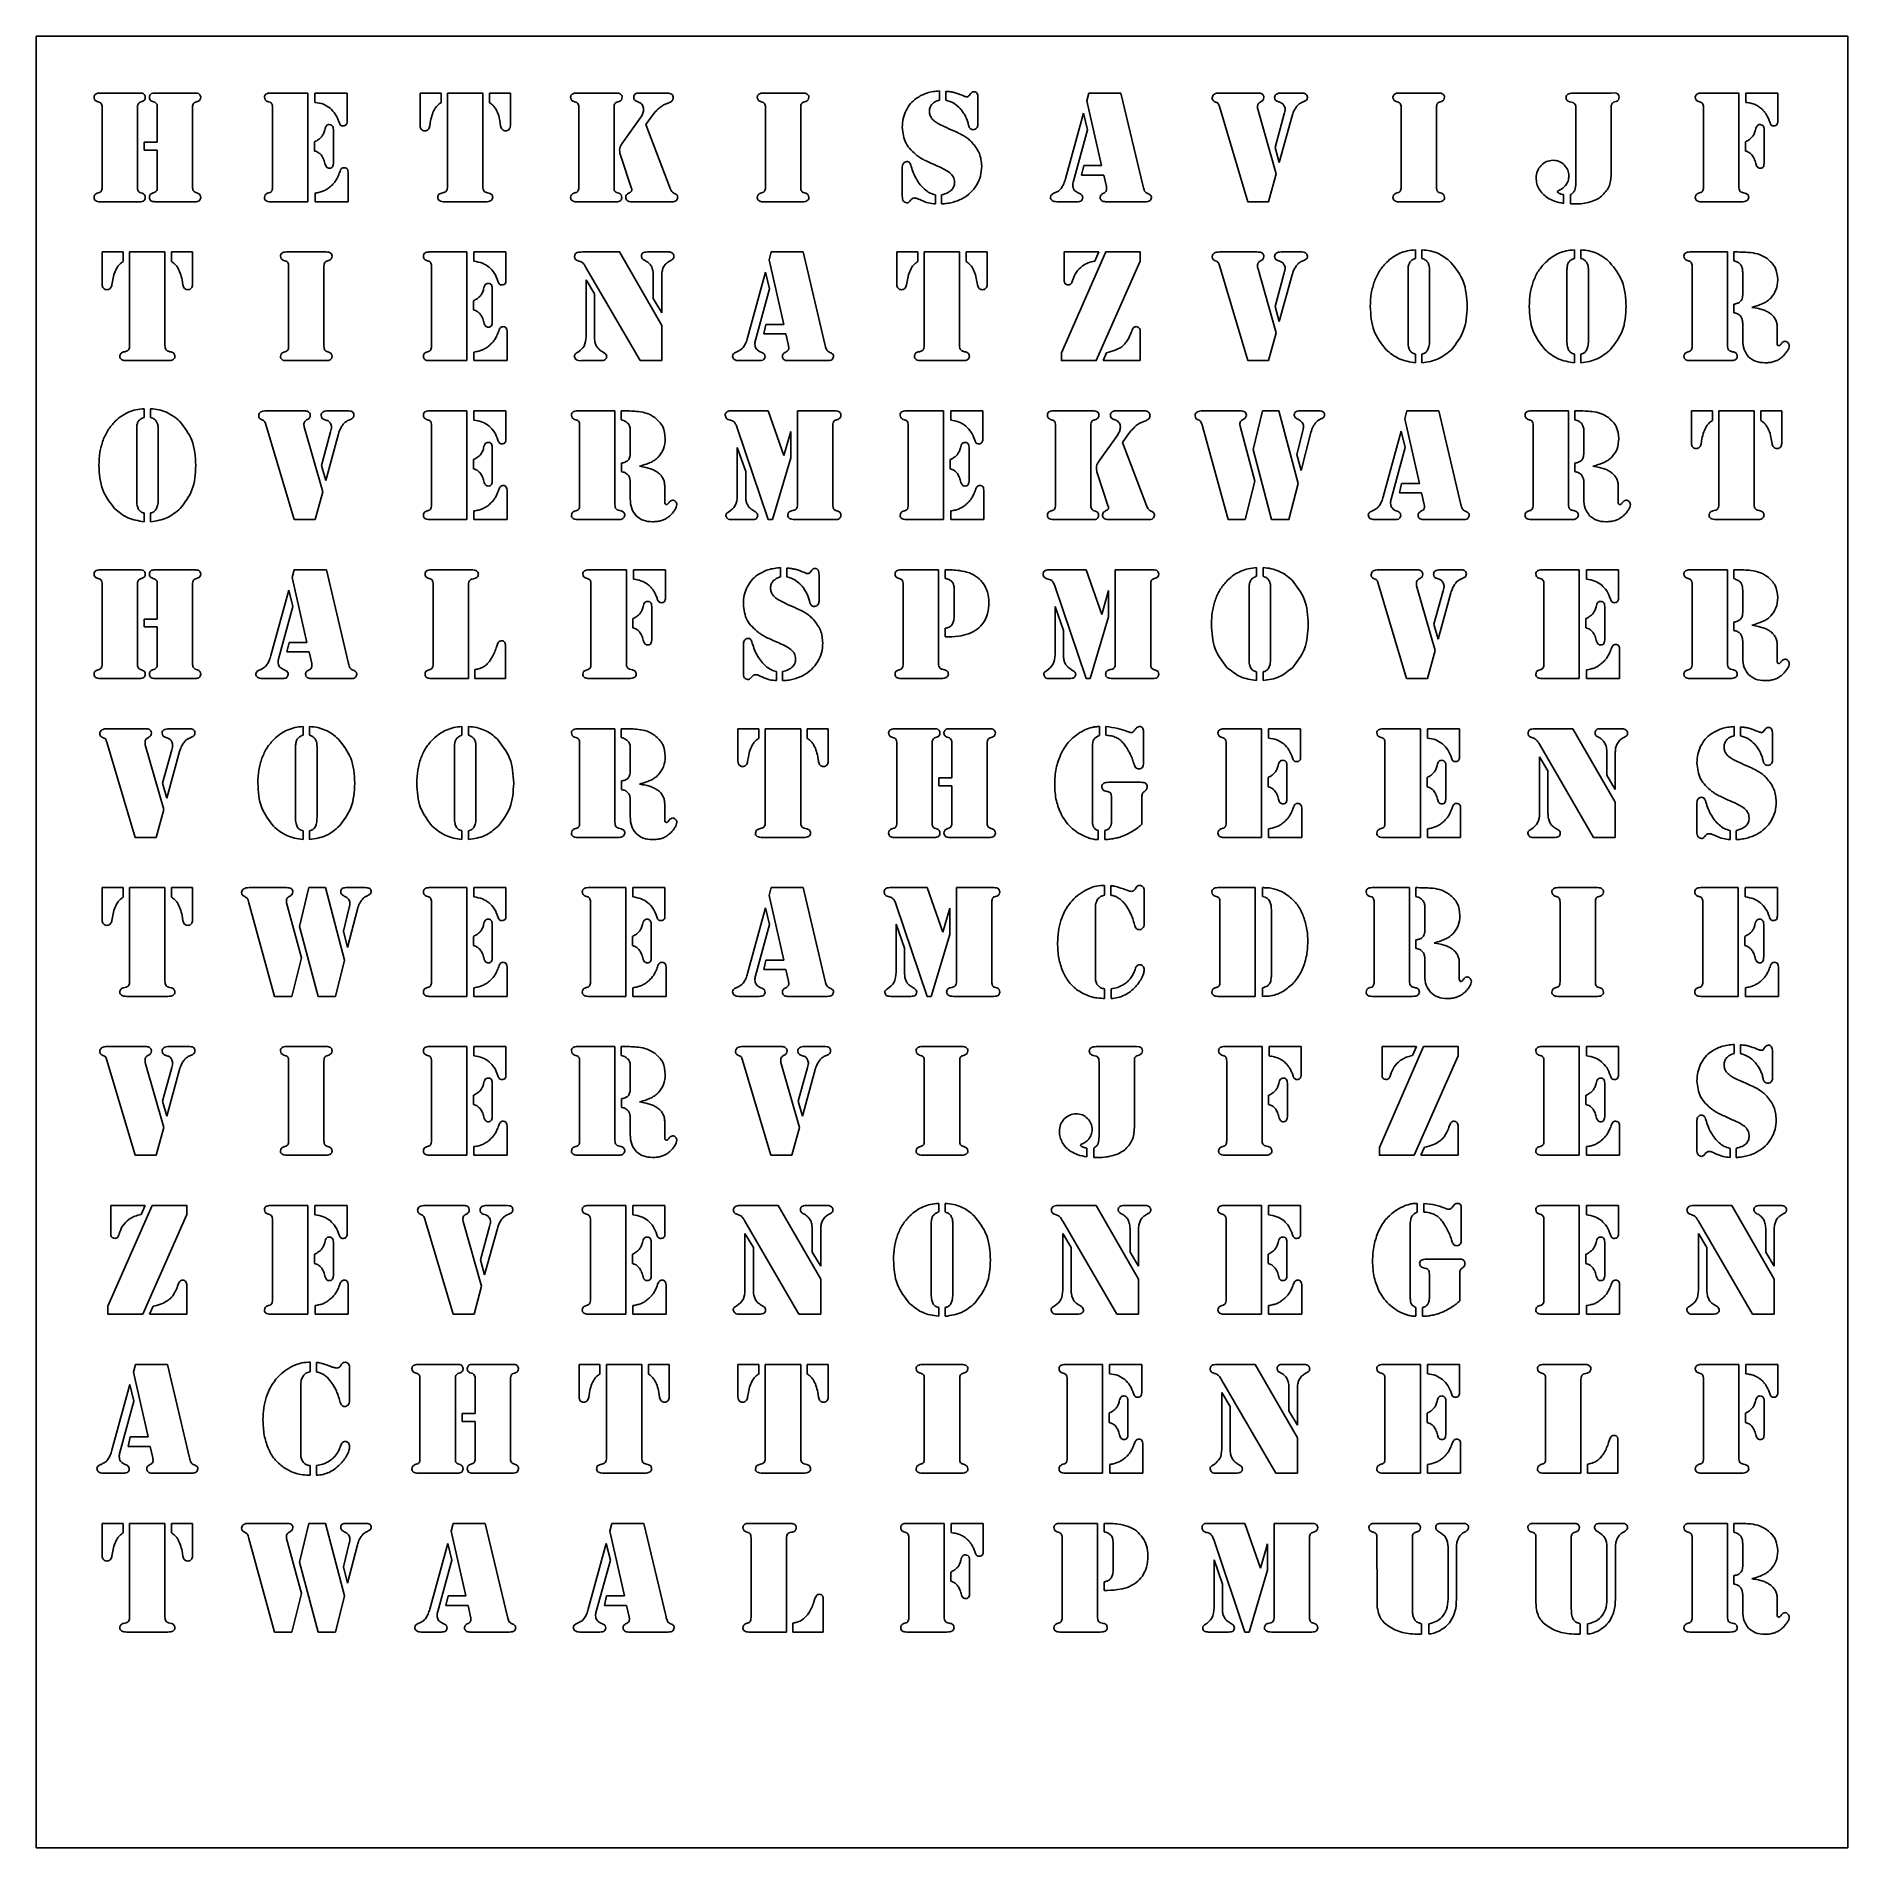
# Model space of a CAD drawing. Header units: millimetres. Extents: x 0 to 850, y -340 to 510.
import ezdxf

# ---------------------------------------------------------------- set-up
doc = ezdxf.new("R2010")
doc.units = ezdxf.units.MM
doc.layers.get('0').update_dxf_attribs({"linetype": 'CONTINUOUS'})

msp = doc.modelspace()

# ---------------------------------------------------------------- linework, layer by layer
for p, q in [((29.93, 483.34), (48.53, 483.34)), ((30.94, 439.14), (30.94, 476.54)), ((47.53, 476.54), (47.53, 439.14)), ((49.77, 479.38), (48.61, 479.01)), ((55.71, 479.01), (54.51, 479.38)), ((55.78, 483.34), (74.39, 483.34)), ((56.79, 460.25), (56.79, 476.54)), ((73.38, 476.54), (73.38, 439.29)), ((109.88, 483.34), (127.47, 483.34)), ((110.89, 439.14), (110.89, 476.54)), ((127.47, 483.34), (127.47, 432.34)), ((130.8, 478.97), (130.8, 483.34)), ((130.8, 483.34), (145.86, 483.34)), ((145.86, 483.34), (145.86, 470.11)), ((180.11, 468.06), (180.11, 483.34)), ((180.11, 483.34), (189.94, 483.34)), ((189.94, 483.34), (189.94, 478.82)), ((192.96, 439.44), (192.96, 483.34)), ((192.96, 483.34), (209.55, 483.34)), ((209.55, 483.34), (209.55, 439.44)), ((212.65, 478.82), (212.65, 483.34)), ((212.65, 483.34), (222.48, 483.34)), ((222.48, 483.34), (222.48, 468.06)), ((253.54, 483.34), (272.15, 483.34)), ((254.55, 439.14), (254.55, 476.54)), ((271.14, 476.54), (271.14, 439.14)), ((282.94, 478.97), (281.6, 479.53)), ((282.83, 483.34), (296.13, 483.34)), ((297.18, 478.89), (295.2, 478.11)), ((341.13, 483.34), (359.73, 483.34)), ((342.14, 439.14), (342.14, 476.54)), ((358.73, 476.54), (358.73, 439.14)), ((423.86, 484.35), (423.86, 480.05)), ((426.81, 480.05), (426.81, 484.16)), ((437.65, 482.07), (438.47, 483.15)), ((441.87, 480.95), (441.87, 468.62)), ((492.99, 479.68), (493.92, 483.34)), ((499.87, 449.3), (492.99, 479.68)), ((493.92, 483.34), (508.98, 483.34)), ((508.98, 483.34), (519.37, 439.44)), ((568.44, 432.34), (555.14, 476.99)), ((555.4, 483.34), (572.02, 483.34)), ((583.76, 478.89), (582.52, 479.34)), ((584.17, 483.34), (593.32, 483.34)), ((595.15, 479.53), (593.25, 478.63)), ((639.4, 483.34), (658.01, 483.34)), ((640.41, 439.14), (640.41, 476.54)), ((657, 476.54), (657, 439.14)), ((721.03, 478.86), (719.57, 479.23)), ((721.1, 483.3), (722.34, 483.34)), ((722.34, 483.34), (738.96, 483.34)), ((722.37, 440.9), (722.37, 476.24)), ((738.96, 483.34), (739.97, 483.38)), ((738.96, 476.54), (738.96, 445.31)), ((739.97, 483.38), (741.32, 483.23)), ((741.28, 479.38), (740.08, 479.01)), ((781.27, 483.34), (798.87, 483.34)), ((782.28, 439.14), (782.28, 476.54)), ((798.87, 483.34), (798.87, 439.44)), ((802.16, 478.97), (802.16, 483.34)), ((802.16, 483.34), (817.21, 483.34)), ((817.21, 483.34), (817.21, 470.3)), ((185.04, 470.23), (184.67, 467.95)), ((217.92, 467.95), (217.55, 470.23)), ((274.8, 459.5), (283.73, 472.09)), ((288.55, 472.09), (285.97, 468.55)), ((285.97, 468.55), (297.25, 439.03)), ((482.9, 443.06), (491.35, 473.85)), ((491.35, 473.85), (493.25, 466.12)), ((573.14, 475.83), (581.81, 445.42)), ((581.25, 457.78), (585.55, 473.51)), ((589.25, 472.62), (583.23, 450.76)), ((50.7, 456.55), (50.7, 460.25)), ((50.7, 460.25), (56.79, 460.25)), ((130.61, 456.14), (130.61, 460.48)), ((139.43, 465.41), (139.43, 451.17)), ((493.25, 466.12), (486.64, 441.98)), ((801.97, 456.14), (801.97, 460.48)), ((810.79, 465.41), (810.79, 451.17)), ((56.79, 456.55), (50.7, 456.55)), ((56.79, 439.29), (56.79, 456.55)), ((279.17, 439.03), (274.39, 453.3)), ((583.23, 450.76), (581.25, 457.78)), ((146.38, 445.53), (146.38, 432.34)), ((406.37, 435.03), (406.37, 448.63)), ((490.49, 444.86), (491.5, 449.3)), ((500.91, 444.86), (490.49, 444.86)), ((491.5, 449.3), (499.87, 449.3)), ((502.11, 439.44), (500.91, 444.86)), ((581.81, 445.42), (578.26, 432.34)), ((48.61, 436.68), (49.77, 436.3)), ((54.51, 436.38), (55.71, 436.79)), ((74.5, 436.79), (75.7, 436.38)), ((130.84, 432.34), (130.84, 436.38)), ((272.22, 436.68), (273.38, 436.3)), ((421.92, 435.59), (421.92, 431.33)), ((424.76, 431.33), (424.76, 435.59)), ((488.54, 436.68), (489.85, 436.08)), ((716.58, 435.7), (716.58, 431.59)), ((719.95, 431.37), (719.95, 435.7)), ((48.53, 432.34), (29.93, 432.34)), ((74.39, 432.34), (55.71, 432.34)), ((127.47, 432.34), (109.88, 432.34)), ((146.38, 432.34), (130.84, 432.34)), ((210.82, 432.34), (191.69, 432.34)), ((272.15, 432.34), (253.54, 432.34)), ((298.19, 432.34), (279.39, 432.34)), ((359.73, 432.34), (341.13, 432.34)), ((488.36, 432.34), (478.87, 432.34)), ((520.34, 432.34), (501.7, 432.34)), ((578.26, 432.34), (568.44, 432.34)), ((658.01, 432.34), (639.4, 432.34)), ((800.17, 432.34), (781.27, 432.34)), ((30.97, 393.49), (30.97, 408.77)), ((30.97, 408.77), (40.8, 408.77)), ((40.8, 408.77), (40.8, 404.25)), ((43.83, 364.87), (43.83, 408.77)), ((43.83, 408.77), (60.42, 408.77)), ((60.42, 408.77), (60.42, 364.87)), ((63.52, 404.25), (63.52, 408.77)), ((63.52, 408.77), (73.34, 408.77)), ((73.34, 408.77), (73.34, 393.49)), ((117.42, 408.77), (136.03, 408.77)), ((184.44, 408.77), (202.04, 408.77)), ((202.04, 408.77), (202.04, 357.77)), ((205.37, 404.4), (205.37, 408.77)), ((205.37, 408.77), (220.42, 408.77)), ((220.42, 408.77), (220.42, 395.55)), ((257.26, 408.77), (273.62, 408.77)), ((273.62, 408.77), (293.5, 374.25)), ((286.77, 408.77), (296.11, 408.77)), ((343.85, 405.11), (344.79, 408.77)), ((344.79, 408.77), (359.85, 408.77)), ((359.85, 408.77), (370.23, 364.87)), ((403.81, 393.49), (403.81, 408.77)), ((403.81, 408.77), (413.64, 408.77)), ((413.64, 408.77), (413.64, 404.25)), ((416.67, 364.87), (416.67, 408.77)), ((416.67, 408.77), (433.26, 408.77)), ((433.26, 408.77), (433.26, 364.87)), ((436.36, 404.25), (436.36, 408.77)), ((436.36, 408.77), (446.18, 408.77)), ((446.18, 408.77), (446.18, 393.49)), ((482.34, 395.55), (482.34, 408.77)), ((482.34, 408.77), (498.56, 408.77)), ((498.56, 408.77), (496.69, 404.51)), ((555.4, 408.77), (572.02, 408.77)), ((584.17, 408.77), (593.32, 408.77)), ((647.15, 409.78), (647.15, 405.75)), ((650.22, 405.75), (650.22, 409.78)), ((721.72, 409.78), (721.72, 405.75)), ((724.78, 405.75), (724.78, 409.78)), ((775.93, 408.77), (793.52, 408.77)), ((793.52, 408.77), (793.52, 364.87)), ((796.48, 404.63), (796.48, 408.77)), ((796.48, 408.77), (797.45, 408.77)), ((118.43, 364.57), (118.43, 401.97)), ((135.02, 401.97), (135.02, 364.57)), ((185.45, 364.57), (185.45, 401.97)), ((255.24, 404.29), (253.82, 404.81)), ((283.3, 357.77), (257.93, 401.49)), ((350.73, 374.74), (343.85, 405.11)), ((568.44, 357.77), (555.14, 402.42)), ((573.14, 401.26), (581.81, 370.85)), ((583.76, 404.33), (582.52, 404.78)), ((595.15, 404.96), (593.25, 404.07)), ((643.68, 400.52), (643.68, 367.11)), ((653.73, 367.11), (653.73, 400.52)), ((718.25, 400.52), (718.25, 367.11)), ((728.3, 367.11), (728.3, 400.52)), ((776.94, 364.57), (776.94, 401.97)), ((35.91, 395.66), (35.53, 393.38)), ((68.79, 393.38), (68.41, 395.66)), ((257.97, 369.06), (257.97, 395.66)), ((257.97, 395.66), (261.93, 389.08)), ((289.54, 386.92), (289.54, 397.27)), ((293.5, 397.27), (293.5, 380.23)), ((333.77, 368.5), (342.21, 399.28)), ((344.12, 391.55), (337.5, 367.41)), ((342.21, 399.28), (344.12, 391.55)), ((408.75, 395.66), (408.37, 393.38)), ((441.63, 393.38), (441.25, 395.66)), ((581.25, 383.22), (585.55, 398.95)), ((589.25, 398.05), (583.23, 376.19)), ((800.7, 389.38), (800.7, 399.28)), ((205.18, 381.57), (205.18, 385.91)), ((214, 390.84), (214, 376.6)), ((261.93, 389.08), (261.93, 369.06)), ((293.5, 380.23), (289.54, 386.92)), ((583.23, 376.19), (581.25, 383.22)), ((796.51, 380.27), (796.51, 384.26)), ((293.5, 374.25), (293.5, 357.77)), ((341.35, 370.29), (342.36, 374.74)), ((342.36, 374.74), (350.73, 374.74)), ((220.95, 370.96), (220.95, 357.77)), ((351.78, 370.29), (341.35, 370.29)), ((352.97, 364.87), (351.78, 370.29)), ((518.06, 371.11), (518.06, 357.77)), ((581.81, 370.85), (578.26, 357.77)), ((800.7, 367.45), (800.7, 373.73)), ((816.88, 373.73), (816.88, 365.99)), ((61.69, 357.77), (42.56, 357.77)), ((136.03, 357.77), (117.42, 357.77)), ((202.04, 357.77), (184.44, 357.77)), ((205.4, 357.77), (205.4, 361.81)), ((220.95, 357.77), (205.4, 357.77)), ((264.5, 357.77), (255.87, 357.77)), ((265.59, 362), (266.71, 361.36)), ((293.5, 357.77), (283.3, 357.77)), ((339.22, 357.77), (329.73, 357.77)), ((339.41, 362.11), (340.72, 361.51)), ((371.2, 357.77), (352.56, 357.77)), ((434.53, 357.77), (415.4, 357.77)), ((500.58, 357.77), (502.26, 361.51)), ((518.06, 357.77), (500.58, 357.77)), ((578.26, 357.77), (568.44, 357.77)), ((647.15, 360.87), (647.15, 356.76)), ((650.22, 356.76), (650.22, 360.87)), ((721.72, 360.87), (721.72, 356.76)), ((724.78, 356.76), (724.78, 360.87)), ((794.83, 357.77), (775.93, 357.77)), ((50.61, 335.21), (50.61, 331.18)), ((53.67, 331.18), (53.67, 335.21)), ((107.99, 334.21), (124.62, 334.21)), ((136.76, 334.21), (145.91, 334.21)), ((184.44, 334.21), (202.04, 334.21)), ((202.04, 334.21), (202.04, 283.21)), ((205.37, 329.83), (205.37, 334.21)), ((205.37, 334.21), (220.42, 334.21)), ((220.42, 334.21), (220.42, 320.98)), ((253.95, 334.21), (271.55, 334.21)), ((271.55, 334.21), (271.55, 290.3)), ((274.5, 330.06), (274.5, 334.21)), ((274.5, 334.21), (275.47, 334.21)), ((325.96, 334.21), (343.44, 334.21)), ((343.44, 334.21), (350.8, 313.24)), ((357.19, 290.3), (357.19, 334.21)), ((357.19, 334.21), (374.79, 334.21)), ((408.15, 334.21), (425.75, 334.21)), ((425.75, 334.21), (425.75, 283.21)), ((429.07, 329.83), (429.07, 334.21)), ((429.07, 334.21), (444.13, 334.21)), ((444.13, 334.21), (444.13, 320.98)), ((477.24, 334.21), (495.85, 334.21)), ((506.53, 334.21), (519.84, 334.21)), ((547.29, 334.21), (564.78, 334.21)), ((592.87, 334.21), (601.76, 334.21)), ((642.13, 330.54), (643.06, 334.21)), ((643.06, 334.21), (658.12, 334.21)), ((658.12, 334.21), (668.5, 290.3)), ((701.36, 334.21), (718.96, 334.21)), ((718.96, 334.21), (718.96, 290.3)), ((721.91, 330.06), (721.91, 334.21)), ((721.91, 334.21), (722.88, 334.21)), ((776.66, 318.92), (776.66, 334.21)), ((776.66, 334.21), (786.48, 334.21)), ((786.48, 334.21), (786.48, 329.68)), ((789.51, 290.3), (789.51, 334.21)), ((789.51, 334.21), (806.1, 334.21)), ((806.1, 334.21), (806.1, 290.3)), ((809.2, 329.68), (809.2, 334.21)), ((809.2, 334.21), (819.02, 334.21)), ((819.02, 334.21), (819.02, 318.92)), ((47.13, 325.95), (47.13, 292.55)), ((57.18, 292.55), (57.18, 325.95)), ((121.03, 283.21), (107.73, 327.85)), ((125.74, 326.7), (134.4, 296.28)), ((133.84, 308.65), (138.14, 324.38)), ((136.35, 329.76), (135.11, 330.21)), ((141.84, 323.48), (135.82, 301.62)), ((147.74, 330.39), (145.84, 329.5)), ((185.45, 290.01), (185.45, 327.41)), ((254.96, 290.01), (254.96, 327.41)), ((278.72, 314.81), (278.72, 324.72)), ((343.44, 283.21), (328.95, 326.21)), ((350.8, 313.24), (354.05, 324.57)), ((354.05, 324.57), (354.05, 312.16)), ((373.78, 327.41), (373.78, 290.01)), ((409.16, 290.01), (409.16, 327.41)), ((478.25, 290.01), (478.25, 327.41)), ((494.84, 327.41), (494.84, 290.01)), ((506.65, 329.83), (505.3, 330.39)), ((520.88, 329.76), (518.9, 328.97)), ((559.25, 283.21), (547.21, 327.11)), ((564.89, 327.11), (571.84, 301.29)), ((591.53, 313.77), (594.25, 324.83)), ((598.1, 324.08), (593.47, 306.18)), ((632.04, 293.93), (640.48, 324.72)), ((640.48, 324.72), (642.39, 316.98)), ((649, 300.17), (642.13, 330.54)), ((702.37, 290.01), (702.37, 327.41)), ((726.13, 314.81), (726.13, 324.72)), ((214, 316.27), (214, 302.04)), ((328.95, 294.49), (328.95, 317.02)), ((328.95, 317.02), (332.91, 305.73)), ((437.7, 316.27), (437.7, 302.04)), ((498.5, 310.37), (507.43, 322.96)), ((512.25, 322.96), (509.67, 319.41)), ((509.67, 319.41), (520.96, 289.89)), ((642.39, 316.98), (635.78, 292.84)), ((781.59, 321.09), (781.21, 318.81)), ((814.47, 318.81), (814.09, 321.09)), ((135.82, 301.62), (133.84, 308.65)), ((205.18, 307.01), (205.18, 311.34)), ((274.54, 305.7), (274.54, 309.7)), ((354.05, 312.16), (345.42, 283.21)), ((428.88, 307.01), (428.88, 311.34)), ((593.47, 306.18), (591.53, 313.77)), ((721.94, 305.7), (721.94, 309.7)), ((278.72, 292.88), (278.72, 299.16)), ((294.9, 299.16), (294.9, 291.42)), ((332.91, 305.73), (332.91, 294.49)), ((502.87, 289.89), (498.09, 304.17)), ((571.84, 301.29), (567.32, 283.21)), ((639.62, 295.72), (640.63, 300.17)), ((640.63, 300.17), (649, 300.17)), ((726.13, 292.88), (726.13, 299.16)), ((742.31, 299.16), (742.31, 291.42)), ((134.4, 296.28), (130.86, 283.21)), ((220.95, 296.39), (220.95, 283.21)), ((444.65, 296.39), (444.65, 283.21)), ((650.05, 295.72), (639.62, 295.72)), ((651.24, 290.3), (650.05, 295.72)), ((50.61, 286.31), (50.61, 282.2)), ((53.67, 282.2), (53.67, 286.31)), ((130.86, 283.21), (121.03, 283.21)), ((202.04, 283.21), (184.44, 283.21)), ((205.4, 283.21), (205.4, 287.24)), ((220.95, 283.21), (205.4, 283.21)), ((272.86, 283.21), (253.95, 283.21)), ((335.78, 283.21), (326.41, 283.21)), ((335.78, 287.91), (337.17, 287.02)), ((345.42, 283.21), (343.44, 283.21)), ((374.79, 283.21), (355.92, 283.21)), ((425.75, 283.21), (408.15, 283.21)), ((429.11, 283.21), (429.11, 287.24)), ((444.65, 283.21), (429.11, 283.21)), ((495.85, 283.21), (477.24, 283.21)), ((495.92, 287.54), (497.08, 287.17)), ((521.89, 283.21), (503.1, 283.21)), ((567.32, 283.21), (559.25, 283.21)), ((637.49, 283.21), (628, 283.21)), ((637.68, 287.54), (638.99, 286.94)), ((669.48, 283.21), (650.83, 283.21)), ((720.26, 283.21), (701.36, 283.21)), ((807.37, 283.21), (788.24, 283.21)), ((29.93, 259.64), (48.53, 259.64)), ((49.77, 255.68), (48.61, 255.3)), ((55.71, 255.3), (54.51, 255.68)), ((55.78, 259.64), (74.39, 259.64)), ((120.15, 255.98), (121.09, 259.64)), ((127.03, 225.6), (120.15, 255.98)), ((121.09, 259.64), (136.14, 259.64)), ((136.14, 259.64), (146.53, 215.74)), ((185.25, 259.64), (204.15, 259.64)), ((259.29, 259.64), (276.89, 259.64)), ((276.89, 259.64), (276.89, 215.74)), ((280.18, 255.27), (280.18, 259.64)), ((280.18, 259.64), (295.24, 259.64)), ((295.24, 259.64), (295.24, 246.6)), ((349.29, 260.65), (349.29, 256.35)), ((352.24, 256.35), (352.24, 260.46)), ((363.08, 258.37), (363.9, 259.45)), ((367.3, 257.25), (367.3, 244.92)), ((405.76, 259.64), (423.35, 259.64)), ((423.35, 259.64), (423.35, 215.74)), ((426.49, 255.6), (426.49, 259.64)), ((475.09, 259.64), (492.58, 259.64)), ((492.58, 259.64), (499.94, 238.68)), ((506.33, 215.74), (506.33, 259.64)), ((506.33, 259.64), (523.93, 259.64)), ((572.58, 260.65), (572.58, 256.61)), ((575.65, 256.61), (575.65, 260.65)), ((629.97, 259.64), (646.59, 259.64)), ((658.32, 255.19), (657.09, 255.64)), ((658.73, 259.64), (667.89, 259.64)), ((669.72, 255.83), (667.81, 254.93)), ((706.42, 259.64), (724.02, 259.64)), ((724.02, 259.64), (724.02, 208.64)), ((727.34, 255.27), (727.34, 259.64)), ((727.34, 259.64), (742.4, 259.64)), ((742.4, 259.64), (742.4, 246.41)), ((775.93, 259.64), (793.52, 259.64)), ((793.52, 259.64), (793.52, 215.74)), ((796.48, 255.49), (796.48, 259.64)), ((796.48, 259.64), (797.45, 259.64)), ((30.94, 215.44), (30.94, 252.84)), ((47.53, 252.84), (47.53, 215.44)), ((56.79, 236.55), (56.79, 252.84)), ((73.38, 252.84), (73.38, 215.59)), ((110.06, 219.36), (118.51, 250.15)), ((118.51, 250.15), (120.41, 242.41)), ((186.26, 215.44), (186.26, 252.84)), ((202.85, 252.58), (202.85, 208.64)), ((260.3, 215.44), (260.3, 252.84)), ((406.77, 215.44), (406.77, 252.84)), ((430.72, 238.15), (430.72, 250.11)), ((492.58, 208.64), (478.08, 251.64)), ((499.94, 238.68), (503.19, 250)), ((503.19, 250), (503.19, 237.59)), ((522.92, 252.84), (522.92, 215.44)), ((569.11, 251.38), (569.11, 217.98)), ((579.16, 217.98), (579.16, 251.38)), ((643, 208.64), (629.7, 253.29)), ((647.71, 252.13), (656.38, 221.71)), ((655.82, 234.08), (660.12, 249.81)), ((663.82, 248.91), (657.8, 227.06)), ((707.43, 215.44), (707.43, 252.84)), ((776.94, 215.44), (776.94, 252.84)), ((800.7, 240.25), (800.7, 250.15)), ((120.41, 242.41), (113.8, 218.28)), ((288.81, 241.7), (288.81, 227.47)), ((478.08, 219.92), (478.08, 242.45)), ((478.08, 242.45), (482.04, 231.17)), ((735.97, 241.7), (735.97, 227.47)), ((50.7, 232.85), (50.7, 236.55)), ((50.7, 236.55), (56.79, 236.55)), ((56.79, 232.85), (50.7, 232.85)), ((56.79, 215.59), (56.79, 232.85)), ((279.99, 232.44), (279.99, 236.77)), ((426.53, 228.18), (426.53, 232.18)), ((482.04, 231.17), (482.04, 219.92)), ((503.19, 237.59), (494.56, 208.64)), ((657.8, 227.06), (655.82, 234.08)), ((727.16, 232.44), (727.16, 236.77)), ((796.51, 231.13), (796.51, 235.13)), ((117.65, 221.15), (118.66, 225.6)), ((128.07, 221.15), (117.65, 221.15)), ((118.66, 225.6), (127.03, 225.6)), ((129.27, 215.74), (128.07, 221.15)), ((220.14, 223.84), (220.14, 208.64)), ((331.81, 211.33), (331.81, 224.93)), ((656.38, 221.71), (652.83, 208.64)), ((742.92, 221.83), (742.92, 208.64)), ((800.7, 218.31), (800.7, 224.59)), ((816.88, 224.59), (816.88, 216.86)), ((48.61, 212.97), (49.77, 212.6)), ((54.51, 212.67), (55.71, 213.08)), ((74.5, 213.08), (75.7, 212.67)), ((115.7, 212.97), (117.01, 212.37)), ((205.87, 208.64), (205.87, 212.82)), ((484.92, 213.34), (486.3, 212.45)), ((727.38, 208.64), (727.38, 212.67)), ((48.53, 208.64), (29.93, 208.64)), ((74.39, 208.64), (55.71, 208.64)), ((115.52, 208.64), (106.03, 208.64)), ((147.5, 208.64), (128.86, 208.64)), ((202.85, 208.64), (185.25, 208.64)), ((220.14, 208.64), (205.87, 208.64)), ((278.2, 208.64), (259.29, 208.64)), ((347.35, 211.89), (347.35, 207.63)), ((350.19, 207.63), (350.19, 211.89)), ((424.66, 208.64), (405.76, 208.64)), ((484.92, 208.64), (475.54, 208.64)), ((494.56, 208.64), (492.58, 208.64)), ((523.93, 208.64), (505.06, 208.64)), ((572.58, 211.74), (572.58, 207.63)), ((575.65, 207.63), (575.65, 211.74)), ((652.83, 208.64), (643, 208.64)), ((724.02, 208.64), (706.42, 208.64)), ((742.92, 208.64), (727.38, 208.64)), ((794.83, 208.64), (775.93, 208.64)), ((46.46, 134.07), (33.16, 178.72)), ((33.42, 185.07), (50.05, 185.07)), ((61.78, 180.62), (60.55, 181.07)), ((62.19, 185.07), (71.34, 185.07)), ((73.18, 181.26), (71.27, 180.36)), ((125.18, 186.08), (125.18, 182.04)), ((128.24, 182.04), (128.24, 186.08)), ((199.74, 186.08), (199.74, 182.04)), ((202.81, 182.04), (202.81, 186.08)), ((253.95, 185.07), (271.55, 185.07)), ((271.55, 185.07), (271.55, 141.17)), ((274.5, 180.92), (274.5, 185.07)), ((274.5, 185.07), (275.47, 185.07)), ((329.25, 169.79), (329.25, 185.07)), ((329.25, 185.07), (339.07, 185.07)), ((339.07, 185.07), (339.07, 180.55)), ((342.1, 141.17), (342.1, 185.07)), ((342.1, 185.07), (358.69, 185.07)), ((358.69, 185.07), (358.69, 141.17)), ((361.79, 180.55), (361.79, 185.07)), ((361.79, 185.07), (371.62, 185.07)), ((371.62, 185.07), (371.62, 169.79)), ((402.77, 185.07), (421.37, 185.07)), ((422.61, 181.11), (421.45, 180.74)), ((428.55, 180.74), (427.35, 181.11)), ((428.62, 185.07), (447.23, 185.07)), ((498.88, 186.08), (498.88, 181.93)), ((501.94, 182.01), (501.94, 186.04)), ((519.54, 183.57), (519.54, 169.04)), ((557.28, 185.07), (574.88, 185.07)), ((574.88, 185.07), (574.88, 134.07)), ((578.21, 180.7), (578.21, 185.07)), ((578.21, 185.07), (593.26, 185.07)), ((593.26, 185.07), (593.26, 171.84)), ((631.85, 185.07), (649.45, 185.07)), ((649.45, 185.07), (649.45, 134.07)), ((652.78, 180.7), (652.78, 185.07)), ((652.78, 185.07), (667.83, 185.07)), ((667.83, 185.07), (667.83, 171.84)), ((702.65, 180.59), (701.23, 181.11)), ((704.66, 185.07), (721.03, 185.07)), ((721.03, 185.07), (740.91, 150.55)), ((734.18, 185.07), (743.52, 185.07)), ((796.7, 186.08), (796.7, 181.78)), ((799.65, 181.78), (799.65, 185.89)), ((810.49, 183.8), (811.31, 184.88)), ((814.71, 182.68), (814.71, 170.35)), ((51.17, 177.56), (59.84, 147.15)), ((59.28, 159.51), (63.57, 175.24)), ((67.27, 174.35), (61.26, 152.49)), ((121.7, 176.81), (121.7, 143.41)), ((131.75, 143.41), (131.75, 176.81)), ((196.27, 176.81), (196.27, 143.41)), ((206.32, 143.41), (206.32, 176.81)), ((254.96, 140.87), (254.96, 178.27)), ((278.72, 165.68), (278.72, 175.58)), ((334.18, 171.95), (333.8, 169.68)), ((367.06, 169.68), (366.68, 171.95)), ((403.78, 140.87), (403.78, 178.27)), ((420.37, 178.27), (420.37, 140.87)), ((429.63, 161.98), (429.63, 178.27)), ((446.22, 178.27), (446.22, 141.02)), ((495.59, 176.7), (495.59, 141.92)), ((558.29, 140.87), (558.29, 178.27)), ((632.86, 140.87), (632.86, 178.27)), ((730.71, 134.07), (705.34, 177.78)), ((705.37, 145.35), (705.37, 171.95)), ((705.37, 171.95), (709.33, 165.38)), ((736.95, 163.21), (736.95, 173.56)), ((740.91, 173.56), (740.91, 156.52)), ((423.54, 158.28), (423.54, 161.98)), ((423.54, 161.98), (429.63, 161.98)), ((578.02, 157.87), (578.02, 162.2)), ((586.84, 167.14), (586.84, 152.9)), ((652.59, 157.87), (652.59, 162.2)), ((661.41, 167.14), (661.41, 152.9)), ((709.33, 165.38), (709.33, 145.35)), ((740.91, 156.52), (736.95, 163.21)), ((61.26, 152.49), (59.28, 159.51)), ((274.54, 156.56), (274.54, 160.56)), ((429.63, 158.28), (423.54, 158.28)), ((429.63, 141.02), (429.63, 158.28)), ((503.28, 159.92), (518.19, 159.92)), ((518.83, 153.05), (518.83, 140.31)), ((59.84, 147.15), (56.29, 134.07)), ((278.72, 143.75), (278.72, 150.02)), ((294.9, 150.02), (294.9, 142.29)), ((504.55, 141.92), (504.55, 152.83)), ((593.79, 147.26), (593.79, 134.07)), ((668.36, 147.26), (668.36, 134.07)), ((740.91, 150.55), (740.91, 134.07)), ((779.21, 136.76), (779.21, 150.36)), ((125.18, 137.17), (125.18, 133.06)), ((128.24, 133.06), (128.24, 137.17)), ((199.74, 137.17), (199.74, 133.06)), ((202.81, 133.06), (202.81, 137.17)), ((421.45, 138.4), (422.61, 138.03)), ((427.35, 138.1), (428.55, 138.52)), ((447.34, 138.52), (448.54, 138.1)), ((498.2, 137.28), (498.2, 133.06)), ((501.38, 133.06), (501.38, 137.28)), ((578.24, 134.07), (578.24, 138.1)), ((652.81, 134.07), (652.81, 138.1)), ((713, 138.29), (714.12, 137.66)), ((794.76, 137.32), (794.76, 133.06)), ((797.6, 133.06), (797.6, 137.32)), ((56.29, 134.07), (46.46, 134.07)), ((272.86, 134.07), (253.95, 134.07)), ((359.96, 134.07), (340.83, 134.07)), ((421.37, 134.07), (402.77, 134.07)), ((447.23, 134.07), (428.55, 134.07)), ((574.88, 134.07), (557.28, 134.07)), ((593.79, 134.07), (578.24, 134.07)), ((649.45, 134.07), (631.85, 134.07)), ((668.36, 134.07), (652.81, 134.07)), ((711.91, 134.07), (703.28, 134.07)), ((740.91, 134.07), (730.71, 134.07)), ((30.97, 95.22), (30.97, 110.5)), ((30.97, 110.5), (40.8, 110.5)), ((40.8, 110.5), (40.8, 105.98)), ((43.83, 66.6), (43.83, 110.5)), ((43.83, 110.5), (60.42, 110.5)), ((60.42, 110.5), (60.42, 66.6)), ((63.52, 105.98), (63.52, 110.5)), ((63.52, 110.5), (73.34, 110.5)), ((73.34, 110.5), (73.34, 95.22)), ((99.88, 110.5), (117.37, 110.5)), ((145.46, 110.5), (154.36, 110.5)), ((184.44, 110.5), (202.04, 110.5)), ((202.04, 110.5), (202.04, 59.5)), ((205.37, 106.13), (205.37, 110.5)), ((205.37, 110.5), (220.42, 110.5)), ((220.42, 110.5), (220.42, 97.27)), ((259.01, 110.5), (276.61, 110.5)), ((276.61, 110.5), (276.61, 59.5)), ((279.94, 106.13), (279.94, 110.5)), ((279.94, 110.5), (294.99, 110.5)), ((294.99, 110.5), (294.99, 97.27)), ((343.85, 106.84), (344.79, 110.5)), ((344.79, 110.5), (359.85, 110.5)), ((359.85, 110.5), (370.23, 66.6)), ((400.53, 110.5), (418.01, 110.5)), ((418.01, 110.5), (425.37, 89.54)), ((431.76, 66.6), (431.76, 110.5)), ((431.76, 110.5), (449.36, 110.5)), ((500.46, 111.55), (501.32, 111.51)), ((501.32, 111.51), (501.32, 106.99)), ((504.27, 106.95), (504.27, 111.47)), ((515.56, 109.72), (516.04, 110.61)), ((554.43, 110.5), (572.02, 110.5)), ((572.02, 110.5), (572.02, 59.5)), ((575.35, 106.35), (575.35, 110.5)), ((626.79, 110.5), (644.39, 110.5)), ((644.39, 110.5), (644.39, 66.6)), ((647.34, 106.35), (647.34, 110.5)), ((647.34, 110.5), (648.31, 110.5)), ((713.97, 110.5), (732.57, 110.5)), ((780.99, 110.5), (798.59, 110.5)), ((798.59, 110.5), (798.59, 59.5)), ((801.91, 106.13), (801.91, 110.5)), ((801.91, 110.5), (816.97, 110.5)), ((816.97, 110.5), (816.97, 97.27)), ((111.84, 59.5), (99.81, 103.4)), ((117.48, 103.4), (124.43, 77.58)), ((185.45, 66.3), (185.45, 103.7)), ((260.02, 66.3), (260.02, 103.7)), ((350.73, 76.46), (343.85, 106.84)), ((418.01, 59.5), (403.52, 102.51)), ((448.35, 103.7), (448.35, 66.3)), ((519.82, 109.16), (519.82, 93.61)), ((555.43, 66.3), (555.43, 103.7)), ((627.8, 66.3), (627.8, 103.7)), ((714.98, 66.3), (714.98, 103.7)), ((731.57, 103.7), (731.57, 66.3)), ((782, 66.3), (782, 103.7)), ((35.91, 97.39), (35.53, 95.11)), ((68.79, 95.11), (68.41, 97.39)), ((144.12, 90.06), (146.85, 101.12)), ((150.7, 100.38), (146.06, 82.48)), ((333.77, 70.22), (342.21, 101.01)), ((342.21, 101.01), (344.12, 93.28)), ((425.37, 89.54), (428.62, 100.86)), ((428.62, 100.86), (428.62, 88.46)), ((496.95, 100.45), (496.95, 67.98)), ((579.57, 70.19), (579.57, 99.67)), ((651.56, 91.11), (651.56, 101.01)), ((146.06, 82.48), (144.12, 90.06)), ((205.18, 83.3), (205.18, 87.64)), ((214, 92.57), (214, 78.33)), ((279.75, 83.3), (279.75, 87.64)), ((288.57, 92.57), (288.57, 78.33)), ((344.12, 93.28), (337.5, 69.14)), ((403.52, 70.78), (403.52, 93.31)), ((403.52, 93.31), (407.48, 82.03)), ((428.62, 88.46), (419.99, 59.5)), ((647.38, 81.99), (647.38, 85.99)), ((801.73, 83.3), (801.73, 87.64)), ((810.54, 92.57), (810.54, 78.33)), ((124.43, 77.58), (119.91, 59.5)), ((407.48, 82.03), (407.48, 70.78)), ((220.95, 72.69), (220.95, 59.5)), ((295.52, 72.69), (295.52, 59.5)), ((341.35, 72.02), (342.36, 76.46)), ((351.78, 72.02), (341.35, 72.02)), ((342.36, 76.46), (350.73, 76.46)), ((352.97, 66.6), (351.78, 72.02)), ((651.56, 69.18), (651.56, 75.46)), ((667.74, 75.46), (667.74, 67.72)), ((817.49, 72.69), (817.49, 59.5)), ((61.69, 59.5), (42.56, 59.5)), ((119.91, 59.5), (111.84, 59.5)), ((202.04, 59.5), (184.44, 59.5)), ((205.4, 59.5), (205.4, 63.54)), ((220.95, 59.5), (205.4, 59.5)), ((276.61, 59.5), (259.01, 59.5)), ((279.97, 59.5), (279.97, 63.54)), ((295.52, 59.5), (279.97, 59.5)), ((339.22, 59.5), (329.73, 59.5)), ((339.41, 63.84), (340.72, 63.24)), ((371.2, 59.5), (352.56, 59.5)), ((410.35, 59.5), (400.97, 59.5)), ((410.35, 64.21), (411.73, 63.31)), ((419.99, 59.5), (418.01, 59.5)), ((449.36, 59.5), (430.49, 59.5)), ((501.32, 63.05), (501.32, 58.49)), ((504.39, 58.49), (504.39, 63.05)), ((572.02, 59.5), (554.43, 59.5)), ((575.35, 59.5), (575.35, 63.54)), ((645.69, 59.5), (626.79, 59.5)), ((732.57, 59.5), (713.97, 59.5)), ((798.59, 59.5), (780.99, 59.5)), ((801.95, 59.5), (801.95, 63.54)), ((817.49, 59.5), (801.95, 59.5)), ((33.42, 35.93), (50.05, 35.93)), ((62.19, 35.93), (71.34, 35.93)), ((117.42, 35.93), (136.03, 35.93)), ((184.44, 35.93), (202.04, 35.93)), ((202.04, 35.93), (202.04, -15.07)), ((205.37, 31.56), (205.37, 35.93)), ((205.37, 35.93), (220.42, 35.93)), ((220.42, 35.93), (220.42, 22.71)), ((253.95, 35.93), (271.55, 35.93)), ((271.55, 35.93), (271.55, -7.97)), ((274.5, 31.79), (274.5, 35.93)), ((274.5, 35.93), (275.47, 35.93)), ((331.69, 35.93), (348.32, 35.93)), ((360.46, 35.93), (369.62, 35.93)), ((415.7, 35.93), (434.3, 35.93)), ((497.4, 35.9), (498.63, 35.93)), ((498.63, 35.93), (515.26, 35.93)), ((515.26, 35.93), (516.27, 35.97)), ((516.27, 35.97), (517.61, 35.82)), ((557.56, 35.93), (575.16, 35.93)), ((575.16, 35.93), (575.16, -7.97)), ((578.45, 31.56), (578.45, 35.93)), ((578.45, 35.93), (593.51, 35.93)), ((593.51, 35.93), (593.51, 22.89)), ((631.48, 22.71), (631.48, 35.93)), ((631.48, 35.93), (647.69, 35.93)), ((647.69, 35.93), (645.83, 31.67)), ((706.42, 35.93), (724.02, 35.93)), ((724.02, 35.93), (724.02, -15.07)), ((727.34, 31.56), (727.34, 35.93)), ((727.34, 35.93), (742.4, 35.93)), ((742.4, 35.93), (742.4, 22.71)), ((796.7, 36.94), (796.7, 32.65)), ((799.65, 32.65), (799.65, 36.76)), ((810.49, 34.66), (811.31, 35.75)), ((46.46, -15.07), (33.16, 29.58)), ((51.17, 28.42), (59.84, -1.99)), ((59.28, 10.38), (63.57, 26.11)), ((61.78, 31.49), (60.55, 31.94)), ((73.18, 32.12), (71.27, 31.23)), ((118.43, -8.27), (118.43, 29.13)), ((135.02, 29.13), (135.02, -8.27)), ((185.45, -8.27), (185.45, 29.13)), ((254.96, -8.27), (254.96, 29.13)), ((278.72, 16.54), (278.72, 26.44)), ((344.73, -15.07), (331.43, 29.58)), ((349.44, 28.42), (358.11, -1.99)), ((357.55, 10.38), (361.85, 26.11)), ((360.05, 31.49), (358.82, 31.94)), ((371.45, 32.12), (369.54, 31.23)), ((416.7, -8.27), (416.7, 29.13)), ((433.29, 29.13), (433.29, -8.27)), ((497.32, 31.45), (495.87, 31.82)), ((498.67, -6.51), (498.67, 28.83)), ((515.26, 29.13), (515.26, -2.1)), ((517.58, 31.97), (516.38, 31.6)), ((558.57, -8.27), (558.57, 29.13)), ((707.43, -8.27), (707.43, 29.13)), ((814.71, 33.54), (814.71, 21.21)), ((67.27, 25.21), (61.26, 3.35)), ((214, 18), (214, 3.76)), ((365.54, 25.21), (359.53, 3.35)), ((587.08, 18), (587.08, 3.76)), ((735.97, 18), (735.97, 3.76)), ((61.26, 3.35), (59.28, 10.38)), ((205.18, 8.73), (205.18, 13.07)), ((274.54, 7.43), (274.54, 11.42)), ((359.53, 3.35), (357.55, 10.38)), ((578.26, 8.73), (578.26, 13.07)), ((727.16, 8.73), (727.16, 13.07)), ((278.72, -5.39), (278.72, 0.89)), ((294.9, 0.89), (294.9, -6.85)), ((779.21, -12.38), (779.21, 1.22)), ((59.84, -1.99), (56.29, -15.07)), ((220.95, -1.88), (220.95, -15.07)), ((358.11, -1.99), (354.56, -15.07)), ((667.2, -1.73), (667.2, -15.07)), ((742.92, -1.88), (742.92, -15.07)), ((56.29, -15.07), (46.46, -15.07)), ((136.03, -15.07), (117.42, -15.07)), ((202.04, -15.07), (184.44, -15.07)), ((205.4, -15.07), (205.4, -11.03)), ((220.95, -15.07), (205.4, -15.07)), ((272.86, -15.07), (253.95, -15.07)), ((354.56, -15.07), (344.73, -15.07)), ((434.3, -15.07), (415.7, -15.07)), ((492.88, -11.7), (492.88, -15.81)), ((496.24, -16.04), (496.24, -11.7)), ((576.47, -15.07), (557.56, -15.07)), ((649.71, -15.07), (651.39, -11.33)), ((667.2, -15.07), (649.71, -15.07)), ((724.02, -15.07), (706.42, -15.07)), ((727.38, -15.07), (727.38, -11.03)), ((742.92, -15.07), (727.38, -15.07)), ((794.76, -11.82), (794.76, -16.08)), ((797.6, -16.08), (797.6, -11.82)), ((34.93, -51.86), (34.93, -38.63)), ((34.93, -38.63), (51.15, -38.63)), ((51.15, -38.63), (49.28, -42.89)), ((109.88, -38.63), (127.47, -38.63)), ((127.47, -38.63), (127.47, -89.63)), ((130.8, -43.01), (130.8, -38.63)), ((130.8, -38.63), (145.86, -38.63)), ((145.86, -38.63), (145.86, -51.86)), ((182.56, -38.63), (199.18, -38.63)), ((211.33, -38.63), (220.48, -38.63)), ((222.31, -42.45), (220.41, -43.34)), ((259.01, -38.63), (276.61, -38.63)), ((276.61, -38.63), (276.61, -89.63)), ((279.94, -43.01), (279.94, -38.63)), ((279.94, -38.63), (294.99, -38.63)), ((294.99, -38.63), (294.99, -51.86)), ((331.82, -38.63), (348.19, -38.63)), ((348.19, -38.63), (368.07, -73.16)), ((361.34, -38.63), (370.68, -38.63)), ((423.45, -37.63), (423.45, -41.66)), ((426.51, -41.66), (426.51, -37.63)), ((480.96, -38.63), (497.32, -38.63)), ((497.32, -38.63), (517.2, -73.16)), ((510.48, -38.63), (519.82, -38.63)), ((557.28, -38.63), (574.88, -38.63)), ((574.88, -38.63), (574.88, -89.63)), ((578.21, -43.01), (578.21, -38.63)), ((578.21, -38.63), (593.26, -38.63)), ((593.26, -38.63), (593.26, -51.86)), ((648.01, -37.63), (648.01, -41.77)), ((651.08, -41.7), (651.08, -37.66)), ((668.67, -40.13), (668.67, -54.66)), ((706.42, -38.63), (724.02, -38.63)), ((724.02, -38.63), (724.02, -89.63)), ((727.34, -43.01), (727.34, -38.63)), ((727.34, -38.63), (742.4, -38.63)), ((742.4, -38.63), (742.4, -51.86)), ((779.23, -38.63), (795.6, -38.63)), ((795.6, -38.63), (815.47, -73.16)), ((808.75, -38.63), (818.09, -38.63)), ((110.89, -82.83), (110.89, -45.43)), ((195.6, -89.63), (182.3, -44.99)), ((200.3, -46.14), (208.97, -76.56)), ((208.41, -64.19), (212.71, -48.46)), ((210.92, -43.08), (209.68, -42.63)), ((216.41, -49.36), (210.39, -71.21)), ((260.02, -82.83), (260.02, -45.43)), ((329.81, -43.12), (328.39, -42.6)), ((357.87, -89.63), (332.5, -45.92)), ((364.11, -60.49), (364.11, -50.14)), ((368.07, -50.14), (368.07, -67.18)), ((419.97, -46.89), (419.97, -80.29)), ((430.02, -80.29), (430.02, -46.89)), ((478.94, -43.12), (477.52, -42.6)), ((507, -89.63), (481.63, -45.92)), ((513.24, -60.49), (513.24, -50.14)), ((517.2, -50.14), (517.2, -67.18)), ((558.29, -82.83), (558.29, -45.43)), ((644.72, -47), (644.72, -81.79)), ((707.43, -82.83), (707.43, -45.43)), ((777.22, -43.12), (775.8, -42.6)), ((805.27, -89.63), (779.91, -45.92)), ((811.51, -60.49), (811.51, -50.14)), ((815.47, -50.14), (815.47, -67.18)), ((139.43, -56.57), (139.43, -70.8)), ((288.57, -56.57), (288.57, -70.8)), ((332.53, -78.35), (332.53, -51.75)), ((332.53, -51.75), (336.49, -58.32)), ((336.49, -58.32), (336.49, -78.35)), ((481.67, -78.35), (481.67, -51.75)), ((481.67, -51.75), (485.63, -58.32)), ((485.63, -58.32), (485.63, -78.35)), ((586.84, -56.57), (586.84, -70.8)), ((735.97, -56.57), (735.97, -70.8)), ((779.94, -78.35), (779.94, -51.75)), ((779.94, -51.75), (783.9, -58.32)), ((783.9, -58.32), (783.9, -78.35)), ((130.61, -65.83), (130.61, -61.5)), ((210.39, -71.21), (208.41, -64.19)), ((279.75, -65.83), (279.75, -61.5)), ((368.07, -67.18), (364.11, -60.49)), ((517.2, -67.18), (513.24, -60.49)), ((578.02, -65.83), (578.02, -61.5)), ((652.42, -63.78), (667.33, -63.78)), ((727.16, -65.83), (727.16, -61.5)), ((815.47, -67.18), (811.51, -60.49)), ((70.65, -76.3), (70.65, -89.63)), ((146.38, -76.45), (146.38, -89.63)), ((295.52, -76.45), (295.52, -89.63)), ((368.07, -73.16), (368.07, -89.63)), ((517.2, -73.16), (517.2, -89.63)), ((593.79, -76.45), (593.79, -89.63)), ((653.69, -81.79), (653.69, -70.88)), ((667.96, -70.65), (667.96, -83.4)), ((742.92, -76.45), (742.92, -89.63)), ((815.47, -73.16), (815.47, -89.63)), ((208.97, -76.56), (205.42, -89.63)), ((53.17, -89.63), (54.85, -85.9)), ((70.65, -89.63), (53.17, -89.63)), ((127.47, -89.63), (109.88, -89.63)), ((130.84, -89.63), (130.84, -85.6)), ((146.38, -89.63), (130.84, -89.63)), ((205.42, -89.63), (195.6, -89.63)), ((276.61, -89.63), (259.01, -89.63)), ((279.97, -89.63), (279.97, -85.6)), ((295.52, -89.63), (279.97, -89.63)), ((339.07, -89.63), (330.44, -89.63)), ((340.16, -85.41), (341.28, -86.05)), ((368.07, -89.63), (357.87, -89.63)), ((423.45, -86.53), (423.45, -90.64)), ((426.51, -90.64), (426.51, -86.53)), ((488.21, -89.63), (479.58, -89.63)), ((489.29, -85.41), (490.41, -86.05)), ((517.2, -89.63), (507, -89.63)), ((574.88, -89.63), (557.28, -89.63)), ((578.24, -89.63), (578.24, -85.6)), ((593.79, -89.63), (578.24, -89.63)), ((647.34, -86.42), (647.34, -90.64)), ((650.51, -90.64), (650.51, -86.42)), ((724.02, -89.63), (706.42, -89.63)), ((727.38, -89.63), (727.38, -85.6)), ((742.92, -89.63), (727.38, -89.63)), ((786.48, -89.63), (777.85, -89.63)), ((787.57, -85.41), (788.69, -86.05)), ((815.47, -89.63), (805.27, -89.63)), ((45.58, -116.86), (46.52, -113.2)), ((52.46, -147.24), (45.58, -116.86)), ((46.52, -113.2), (61.57, -113.2)), ((61.57, -113.2), (71.96, -157.1)), ((127.62, -112.16), (128.48, -112.19)), ((128.48, -112.19), (128.48, -116.71)), ((131.43, -116.75), (131.43, -112.23)), ((142.72, -113.99), (143.2, -113.09)), ((146.98, -114.55), (146.98, -130.09)), ((179.06, -113.2), (197.67, -113.2)), ((198.9, -117.16), (197.75, -117.54)), ((204.84, -117.54), (203.65, -117.16)), ((204.92, -113.2), (223.53, -113.2)), ((254.68, -128.48), (254.68, -113.2)), ((254.68, -113.2), (264.5, -113.2)), ((264.5, -113.2), (264.5, -117.72)), ((267.53, -157.1), (267.53, -113.2)), ((267.53, -113.2), (284.12, -113.2)), ((284.12, -113.2), (284.12, -157.1)), ((287.22, -117.72), (287.22, -113.2)), ((287.22, -113.2), (297.05, -113.2)), ((297.05, -113.2), (297.05, -128.48)), ((329.25, -128.48), (329.25, -113.2)), ((329.25, -113.2), (339.07, -113.2)), ((339.07, -113.2), (339.07, -117.72)), ((342.1, -157.1), (342.1, -113.2)), ((342.1, -113.2), (358.69, -113.2)), ((358.69, -113.2), (358.69, -157.1)), ((361.79, -117.72), (361.79, -113.2)), ((361.79, -113.2), (371.62, -113.2)), ((371.62, -113.2), (371.62, -128.48)), ((415.7, -113.2), (434.3, -113.2)), ((482.72, -113.2), (500.31, -113.2)), ((500.31, -113.2), (500.31, -164.2)), ((503.64, -117.57), (503.64, -113.2)), ((503.64, -113.2), (518.7, -113.2)), ((518.7, -113.2), (518.7, -126.43)), ((553.51, -117.69), (552.09, -117.16)), ((555.53, -113.2), (571.89, -113.2)), ((571.89, -113.2), (591.77, -147.73)), ((585.04, -113.2), (594.39, -113.2)), ((631.85, -113.2), (649.45, -113.2)), ((649.45, -113.2), (649.45, -164.2)), ((652.78, -117.57), (652.78, -113.2)), ((652.78, -113.2), (667.83, -113.2)), ((667.83, -113.2), (667.83, -126.43)), ((707.22, -113.2), (726.13, -113.2)), ((781.27, -113.2), (798.87, -113.2)), ((798.87, -113.2), (798.87, -157.1)), ((802.16, -117.57), (802.16, -113.2)), ((802.16, -113.2), (817.21, -113.2)), ((817.21, -113.2), (817.21, -126.24)), ((35.5, -153.48), (43.94, -122.69)), ((43.94, -122.69), (45.84, -130.43)), ((124.11, -123.25), (124.11, -155.72)), ((180.07, -157.4), (180.07, -120)), ((196.66, -120), (196.66, -157.4)), ((205.93, -136.29), (205.93, -120)), ((222.52, -120), (222.52, -157.25)), ((259.61, -126.32), (259.24, -128.6)), ((292.49, -128.6), (292.12, -126.32)), ((334.18, -126.32), (333.8, -128.6)), ((367.06, -128.6), (366.68, -126.32)), ((416.7, -157.4), (416.7, -120)), ((433.29, -120), (433.29, -157.4)), ((483.72, -157.4), (483.72, -120)), ((581.57, -164.2), (556.2, -120.49)), ((556.24, -152.92), (556.24, -126.32)), ((556.24, -126.32), (560.2, -132.89)), ((587.81, -135.06), (587.81, -124.71)), ((591.77, -124.71), (591.77, -141.75)), ((632.86, -157.4), (632.86, -120)), ((708.23, -157.4), (708.23, -120)), ((724.82, -120.26), (724.82, -164.2)), ((782.28, -157.4), (782.28, -120)), ((45.84, -130.43), (39.23, -154.56)), ((512.27, -131.14), (512.27, -145.37)), ((560.2, -132.89), (560.2, -152.92)), ((591.77, -141.75), (587.81, -135.06)), ((661.41, -131.14), (661.41, -145.37)), ((810.79, -131.14), (810.79, -145.37)), ((199.84, -139.99), (199.84, -136.29)), ((199.84, -136.29), (205.93, -136.29)), ((205.93, -139.99), (199.84, -139.99)), ((205.93, -157.25), (205.93, -139.99)), ((503.45, -140.4), (503.45, -136.07)), ((652.59, -140.4), (652.59, -136.07)), ((801.97, -140.4), (801.97, -136.07)), ((43.08, -151.69), (44.09, -147.24)), ((53.5, -151.69), (43.08, -151.69)), ((44.09, -147.24), (52.46, -147.24)), ((54.7, -157.1), (53.5, -151.69)), ((519.22, -151.01), (519.22, -164.2)), ((591.77, -147.73), (591.77, -164.2)), ((668.36, -151.01), (668.36, -164.2)), ((742.12, -149), (742.12, -164.2)), ((41.14, -159.87), (42.44, -160.47)), ((128.48, -160.65), (128.48, -165.21)), ((131.55, -165.21), (131.55, -160.65)), ((197.75, -159.87), (198.9, -160.24)), ((203.65, -160.17), (204.84, -159.76)), ((223.64, -159.76), (224.83, -160.17)), ((503.68, -164.2), (503.68, -160.17)), ((563.86, -159.98), (564.98, -160.62)), ((652.81, -164.2), (652.81, -160.17)), ((727.85, -164.2), (727.85, -160.02)), ((40.95, -164.2), (31.46, -164.2)), ((72.93, -164.2), (54.29, -164.2)), ((197.67, -164.2), (179.06, -164.2)), ((223.53, -164.2), (204.84, -164.2)), ((285.39, -164.2), (266.26, -164.2)), ((359.96, -164.2), (340.83, -164.2)), ((434.3, -164.2), (415.7, -164.2)), ((500.31, -164.2), (482.72, -164.2)), ((519.22, -164.2), (503.68, -164.2)), ((562.78, -164.2), (554.15, -164.2)), ((591.77, -164.2), (581.57, -164.2)), ((649.45, -164.2), (631.85, -164.2)), ((668.36, -164.2), (652.81, -164.2)), ((724.82, -164.2), (707.22, -164.2)), ((742.12, -164.2), (727.85, -164.2)), ((800.17, -164.2), (781.27, -164.2)), ((30.97, -203.05), (30.97, -187.77)), ((30.97, -187.77), (40.8, -187.77)), ((40.8, -187.77), (40.8, -192.29)), ((43.83, -231.67), (43.83, -187.77)), ((43.83, -187.77), (60.42, -187.77)), ((60.42, -187.77), (60.42, -231.67)), ((63.52, -192.29), (63.52, -187.77)), ((63.52, -187.77), (73.34, -187.77)), ((73.34, -187.77), (73.34, -203.05)), ((111.84, -238.77), (99.81, -194.87)), ((99.88, -187.77), (117.37, -187.77)), ((117.48, -194.87), (124.43, -220.69)), ((145.46, -187.77), (154.36, -187.77)), ((194.72, -191.43), (195.65, -187.77)), ((201.59, -221.81), (194.72, -191.43)), ((195.65, -187.77), (210.71, -187.77)), ((210.71, -187.77), (221.1, -231.67)), ((269.12, -191.43), (270.05, -187.77)), ((276, -221.81), (269.12, -191.43)), ((270.05, -187.77), (285.11, -187.77)), ((285.11, -187.77), (295.5, -231.67)), ((334.38, -187.77), (353.29, -187.77)), ((335.39, -231.97), (335.39, -194.57)), ((351.98, -194.83), (351.98, -238.77)), ((408.43, -187.77), (426.03, -187.77)), ((409.44, -231.97), (409.44, -194.57)), ((426.03, -187.77), (426.03, -231.67)), ((429.31, -192.14), (429.31, -187.77)), ((429.31, -187.77), (444.37, -187.77)), ((444.37, -187.77), (444.37, -200.81)), ((480.32, -187.77), (497.92, -187.77)), ((481.33, -231.97), (481.33, -194.57)), ((497.92, -187.77), (497.92, -231.67)), ((501.06, -191.81), (501.06, -187.77)), ((549.66, -187.77), (567.15, -187.77)), ((567.15, -187.77), (574.51, -208.73)), ((580.9, -231.67), (580.9, -187.77)), ((580.9, -187.77), (598.5, -187.77)), ((597.49, -194.57), (597.49, -231.97)), ((628.1, -187.77), (646.7, -187.77)), ((629.11, -223.86), (629.1, -194.57)), ((645.69, -194.57), (645.7, -225.92)), ((646.7, -187.77), (648.05, -187.92)), ((659.67, -187.77), (668.82, -187.77)), ((702.67, -187.77), (721.27, -187.77)), ((703.67, -223.86), (703.67, -194.57)), ((720.26, -194.57), (720.26, -225.92)), ((721.27, -187.77), (722.62, -187.92)), ((734.24, -187.77), (743.39, -187.77)), ((775.93, -187.77), (793.52, -187.77)), ((776.94, -231.97), (776.94, -194.57)), ((793.52, -187.77), (793.52, -231.67)), ((796.48, -191.92), (796.48, -187.77)), ((796.48, -187.77), (797.45, -187.77)), ((35.91, -200.88), (35.53, -203.16)), ((68.79, -203.16), (68.41, -200.88)), ((144.12, -208.21), (146.85, -197.15)), ((150.7, -197.9), (146.06, -215.79)), ((184.63, -228.05), (193.08, -197.26)), ((193.08, -197.26), (194.98, -204.99)), ((259.03, -228.05), (267.48, -197.26)), ((267.48, -197.26), (269.38, -204.99)), ((505.28, -209.25), (505.28, -197.3)), ((567.15, -238.77), (552.65, -195.77)), ((574.51, -208.73), (577.76, -197.41)), ((577.76, -197.41), (577.76, -209.81)), ((662.43, -223.34), (662.43, -198.98)), ((666.39, -198.98), (666.39, -223.38)), ((737, -223.34), (737, -198.98)), ((740.96, -198.98), (740.96, -223.38)), ((800.7, -207.16), (800.7, -197.26)), ((146.06, -215.79), (144.12, -208.21)), ((194.98, -204.99), (188.37, -229.13)), ((269.38, -204.99), (262.77, -229.13)), ((429.13, -214.97), (429.13, -210.64)), ((437.94, -205.7), (437.94, -219.94)), ((552.65, -227.49), (552.65, -204.96)), ((552.65, -204.96), (556.61, -216.24)), ((577.76, -209.81), (569.13, -238.77)), ((796.51, -216.28), (796.51, -212.28)), ((124.43, -220.69), (119.91, -238.77)), ((501.1, -219.23), (501.1, -215.23)), ((556.61, -216.24), (556.61, -227.49)), ((192.22, -226.25), (193.22, -221.81)), ((202.64, -226.25), (192.22, -226.25)), ((193.22, -221.81), (201.59, -221.81)), ((203.84, -231.67), (202.64, -226.25)), ((266.62, -226.25), (267.63, -221.81)), ((277.04, -226.25), (266.62, -226.25)), ((267.63, -221.81), (276, -221.81)), ((278.24, -231.67), (277.04, -226.25)), ((369.28, -223.56), (369.28, -238.77)), ((800.7, -229.09), (800.7, -222.82)), ((816.88, -222.82), (816.88, -230.55)), ((190.27, -234.44), (191.58, -235.03)), ((264.67, -234.44), (265.98, -235.03)), ((355.01, -238.77), (355.01, -234.59)), ((559.49, -234.06), (560.87, -234.96)), ((649.92, -234.88), (649.92, -239.78)), ((653.36, -239.78), (653.36, -234.88)), ((724.48, -234.88), (724.48, -239.78)), ((727.92, -239.78), (727.92, -234.88)), ((61.69, -238.77), (42.56, -238.77)), ((119.91, -238.77), (111.84, -238.77)), ((190.09, -238.77), (180.6, -238.77)), ((222.07, -238.77), (203.42, -238.77)), ((264.49, -238.77), (255, -238.77)), ((296.47, -238.77), (277.83, -238.77)), ((351.98, -238.77), (334.38, -238.77)), ((369.28, -238.77), (355.01, -238.77)), ((427.33, -238.77), (408.43, -238.77)), ((499.23, -238.77), (480.32, -238.77)), ((559.49, -238.77), (550.11, -238.77)), ((569.13, -238.77), (567.15, -238.77)), ((598.5, -238.77), (579.63, -238.77)), ((649.92, -239.78), (649.1, -239.78)), ((724.48, -239.78), (723.66, -239.78)), ((794.83, -238.77), (775.93, -238.77))]:
    msp.add_line(p, q)
for points in [[(850, 510), (0, 510), (0, -340), (850, -340)], [(481.07, 361.47), (501.81, 408.77), (518.06, 408.77), (518.06, 404.48), (497.4, 357.77), (481.07, 357.77)], [(579.65, 283.21), (570.94, 316.05), (575.39, 334.21), (583.08, 334.21), (592.05, 300.21), (587.79, 283.21)], [(132.24, 59.5), (123.53, 92.34), (127.98, 110.5), (135.68, 110.5), (144.64, 76.5), (140.38, 59.5)], [(630.21, -11.37), (650.94, 35.93), (667.2, 35.93), (667.2, 31.64), (646.54, -15.07), (630.21, -15.07)], [(33.66, -85.94), (54.4, -38.63), (70.65, -38.63), (70.65, -42.93), (49.99, -89.63), (33.66, -89.63)], [(132.24, -238.77), (123.53, -205.93), (127.98, -187.77), (135.68, -187.77), (144.64, -221.77), (140.38, -238.77)]]:
    msp.add_lwpolyline(points, close=True)
for points, knots in [([(27.13, 481.4), (27.15, 481.69), (27.21, 482.27), (27.64, 482.65), (27.85, 482.84)], [0, 0, 0, 0, 0.0995854, 0.1960917, 0.1960917, 0.1960917, 0.1960917]), ([(28.62, 479.38), (28.18, 479.58), (27.32, 479.99), (27.19, 480.93), (27.13, 481.4)], [0, 0, 0, 0, 0.1584858, 0.3142666, 0.3142666, 0.3142666, 0.3142666]), ([(27.85, 482.84), (28.14, 482.98), (28.79, 483.31), (29.52, 483.33), (29.93, 483.34)], [0, 0, 0, 0, 0.1129813, 0.2538744, 0.2538744, 0.2538744, 0.2538744]), ([(30.06, 478.88), (29.91, 478.93), (29.43, 479.11), (28.95, 479.27), (28.62, 479.38)], [0, 0, 0, 0, 0.0580703, 0.1793509, 0.1793509, 0.1793509, 0.1793509]), ([(30.49, 478.45), (30.42, 478.54), (30.31, 478.72), (30.13, 478.83), (30.06, 478.88)], [0, 0, 0, 0, 0.0414461, 0.07210741, 0.07210741, 0.07210741, 0.07210741]), ([(30.94, 476.54), (30.93, 476.93), (30.92, 477.6), (30.62, 478.19), (30.49, 478.45)], [0, 0, 0, 0, 0.1336195, 0.2330381, 0.2330381, 0.2330381, 0.2330381]), ([(48.61, 479.01), (48.3, 478.76), (47.52, 478.15), (47.52, 477.14), (47.53, 476.54)], [0, 0, 0, 0, 0.1344305, 0.3326138, 0.3326138, 0.3326138, 0.3326138]), ([(48.53, 483.34), (49.3, 483.31), (50.68, 483.25), (51.03, 481.96), (51.19, 481.4)], [0, 0, 0, 0, 0.2409398, 0.4292884, 0.4292884, 0.4292884, 0.4292884]), ([(51.19, 481.4), (51.13, 480.92), (51.02, 479.99), (50.18, 479.58), (49.77, 479.38)], [0, 0, 0, 0, 0.1572928, 0.3090843, 0.3090843, 0.3090843, 0.3090843]), ([(53.09, 481.4), (53.25, 481.96), (53.62, 483.26), (55, 483.31), (55.78, 483.34)], [0, 0, 0, 0, 0.1888064, 0.4329507, 0.4329507, 0.4329507, 0.4329507]), ([(54.51, 479.38), (54.1, 479.58), (53.26, 479.99), (53.15, 480.92), (53.09, 481.4)], [0, 0, 0, 0, 0.1517916, 0.3090843, 0.3090843, 0.3090843, 0.3090843]), ([(56.79, 476.54), (56.79, 477.14), (56.8, 478.15), (56.02, 478.76), (55.71, 479.01)], [0, 0, 0, 0, 0.1981833, 0.3326134, 0.3326134, 0.3326134, 0.3326134]), ([(73.83, 478.45), (73.7, 478.19), (73.39, 477.6), (73.39, 476.93), (73.38, 476.54)], [0, 0, 0, 0, 0.0994189, 0.2330382, 0.2330382, 0.2330382, 0.2330382]), ([(74.26, 478.88), (74.19, 478.83), (74.01, 478.72), (73.9, 478.54), (73.83, 478.45)], [0, 0, 0, 0, 0.03066131, 0.07210741, 0.07210741, 0.07210741, 0.07210741]), ([(75.7, 479.38), (75.37, 479.27), (74.89, 479.11), (74.41, 478.93), (74.26, 478.88)], [0, 0, 0, 0, 0.1212802, 0.1793506, 0.1793506, 0.1793506, 0.1793506]), ([(74.39, 483.34), (75.2, 483.32), (76.62, 483.28), (77.02, 481.96), (77.19, 481.4)], [0, 0, 0, 0, 0.2537702, 0.4439817, 0.4439817, 0.4439817, 0.4439817]), ([(77.19, 481.4), (77.13, 480.93), (77, 479.99), (76.13, 479.58), (75.7, 479.38)], [0, 0, 0, 0, 0.1557809, 0.3142665, 0.3142665, 0.3142665, 0.3142665]), ([(107.07, 481.4), (107.1, 481.69), (107.16, 482.27), (107.59, 482.65), (107.8, 482.84)], [0, 0, 0, 0, 0.0995854, 0.1960917, 0.1960917, 0.1960917, 0.1960917]), ([(108.57, 479.38), (108.13, 479.58), (107.27, 479.99), (107.14, 480.93), (107.07, 481.4)], [0, 0, 0, 0, 0.1584858, 0.3142666, 0.3142666, 0.3142666, 0.3142666]), ([(107.8, 482.84), (108.09, 482.98), (108.74, 483.31), (109.47, 483.33), (109.88, 483.34)], [0, 0, 0, 0, 0.1129814, 0.2538744, 0.2538744, 0.2538744, 0.2538744]), ([(110.01, 478.88), (109.85, 478.93), (109.38, 479.11), (108.9, 479.27), (108.57, 479.38)], [0, 0, 0, 0, 0.0580702, 0.1793509, 0.1793509, 0.1793509, 0.1793509]), ([(110.44, 478.45), (110.37, 478.54), (110.25, 478.72), (110.08, 478.83), (110.01, 478.88)], [0, 0, 0, 0, 0.0414461, 0.07210741, 0.07210741, 0.07210741, 0.07210741]), ([(110.89, 476.54), (110.88, 476.93), (110.87, 477.6), (110.57, 478.19), (110.44, 478.45)], [0, 0, 0, 0, 0.1336195, 0.2330381, 0.2330381, 0.2330381, 0.2330381]), ([(137.92, 476.24), (136.9, 476.93), (134.74, 478.38), (132.16, 478.77), (130.8, 478.97)], [0, 0, 0, 0, 0.4283335, 0.9068402, 0.9068402, 0.9068402, 0.9068402]), ([(142.08, 469.63), (141.59, 470.96), (140.66, 473.46), (138.79, 475.36), (137.92, 476.24)], [0, 0, 0, 0, 0.4944294, 0.9287711, 0.9287711, 0.9287711, 0.9287711]), ([(187.21, 476.24), (186.71, 475.33), (185.68, 473.44), (185.26, 471.33), (185.04, 470.23)], [0, 0, 0, 0, 0.3627122, 0.7561023, 0.7561023, 0.7561023, 0.7561023]), ([(189.94, 478.82), (189.39, 478.47), (188.32, 477.78), (187.57, 476.75), (187.21, 476.24)], [0, 0, 0, 0, 0.2279208, 0.4450308, 0.4450308, 0.4450308, 0.4450308]), ([(215.38, 476.24), (215.01, 476.74), (214.26, 477.77), (213.19, 478.47), (212.65, 478.82)], [0, 0, 0, 0, 0.2185074, 0.4446619, 0.4446619, 0.4446619, 0.4446619]), ([(217.55, 470.23), (217.33, 471.33), (216.91, 473.44), (215.88, 475.33), (215.38, 476.24)], [0, 0, 0, 0, 0.3933901, 0.7561021, 0.7561021, 0.7561021, 0.7561021]), ([(250.74, 481.4), (250.76, 481.69), (250.82, 482.27), (251.25, 482.65), (251.47, 482.84)], [0, 0, 0, 0, 0.0995854, 0.1960917, 0.1960917, 0.1960917, 0.1960917]), ([(252.23, 479.38), (251.8, 479.58), (250.93, 479.99), (250.8, 480.93), (250.74, 481.4)], [0, 0, 0, 0, 0.1584858, 0.3142666, 0.3142666, 0.3142666, 0.3142666]), ([(251.47, 482.84), (251.75, 482.98), (252.4, 483.31), (253.13, 483.33), (253.54, 483.34)], [0, 0, 0, 0, 0.1129812, 0.2538745, 0.2538745, 0.2538745, 0.2538745]), ([(253.67, 478.88), (253.52, 478.93), (253.04, 479.11), (252.56, 479.27), (252.23, 479.38)], [0, 0, 0, 0, 0.0580702, 0.1793509, 0.1793509, 0.1793509, 0.1793509]), ([(254.1, 478.45), (254.03, 478.54), (253.92, 478.72), (253.74, 478.83), (253.67, 478.88)], [0, 0, 0, 0, 0.0414461, 0.07210741, 0.07210741, 0.07210741, 0.07210741]), ([(254.55, 476.54), (254.54, 476.93), (254.53, 477.6), (254.23, 478.19), (254.1, 478.45)], [0, 0, 0, 0, 0.1336195, 0.2330381, 0.2330381, 0.2330381, 0.2330381]), ([(271.58, 478.45), (271.45, 478.19), (271.15, 477.6), (271.14, 476.93), (271.14, 476.54)], [0, 0, 0, 0, 0.0994189, 0.2330382, 0.2330382, 0.2330382, 0.2330382]), ([(272.01, 478.88), (271.94, 478.83), (271.77, 478.72), (271.65, 478.54), (271.58, 478.45)], [0, 0, 0, 0, 0.03066131, 0.07210741, 0.07210741, 0.07210741, 0.07210741]), ([(273.45, 479.38), (273.13, 479.27), (272.64, 479.11), (272.17, 478.93), (272.01, 478.88)], [0, 0, 0, 0, 0.1212802, 0.1793506, 0.1793506, 0.1793506, 0.1793506]), ([(272.15, 483.34), (272.55, 483.33), (273.28, 483.31), (273.93, 482.98), (274.22, 482.84)], [0, 0, 0, 0, 0.1408927, 0.253874, 0.253874, 0.253874, 0.253874]), ([(274.95, 481.4), (274.88, 480.93), (274.75, 479.99), (273.89, 479.58), (273.45, 479.38)], [0, 0, 0, 0, 0.1557808, 0.3142667, 0.3142667, 0.3142667, 0.3142667]), ([(274.22, 482.84), (274.43, 482.65), (274.86, 482.27), (274.92, 481.69), (274.95, 481.4)], [0, 0, 0, 0, 0.0965063, 0.1960917, 0.1960917, 0.1960917, 0.1960917]), ([(280.33, 481.29), (280.36, 481.61), (280.43, 482.25), (280.88, 482.7), (281.11, 482.93)], [0, 0, 0, 0, 0.110137, 0.2203182, 0.2203182, 0.2203182, 0.2203182]), ([(281.6, 479.53), (281.23, 479.73), (280.51, 480.11), (280.39, 480.9), (280.33, 481.29)], [0, 0, 0, 0, 0.1391269, 0.2688021, 0.2688021, 0.2688021, 0.2688021]), ([(281.11, 482.93), (281.34, 483.05), (281.87, 483.33), (282.48, 483.34), (282.83, 483.34)], [0, 0, 0, 0, 0.0890375, 0.2105195, 0.2105195, 0.2105195, 0.2105195]), ([(284.44, 477.7), (284.24, 477.98), (283.84, 478.52), (283.24, 478.82), (282.94, 478.97)], [0, 0, 0, 0, 0.1184778, 0.2338149, 0.2338149, 0.2338149, 0.2338149]), ([(285, 475.76), (284.97, 476.1), (284.93, 476.79), (284.6, 477.39), (284.44, 477.7)], [0, 0, 0, 0, 0.1198206, 0.2403246, 0.2403246, 0.2403246, 0.2403246]), ([(292.06, 476.09), (291.52, 475.57), (290.24, 474.34), (289.17, 472.92), (288.55, 472.09)], [0, 0, 0, 0, 0.264972, 0.6269179, 0.6269179, 0.6269179, 0.6269179]), ([(295.2, 478.11), (294.72, 477.88), (293.59, 477.34), (292.62, 476.55), (292.06, 476.09)], [0, 0, 0, 0, 0.1857889, 0.4402974, 0.4402974, 0.4402974, 0.4402974]), ([(296.13, 483.34), (296.53, 483.33), (297.26, 483.3), (297.88, 482.93), (298.17, 482.76)], [0, 0, 0, 0, 0.1378698, 0.2526224, 0.2526224, 0.2526224, 0.2526224]), ([(298.9, 481.14), (298.81, 480.65), (298.63, 479.61), (297.68, 479.14), (297.18, 478.89)], [0, 0, 0, 0, 0.1661195, 0.3508528, 0.3508528, 0.3508528, 0.3508528]), ([(298.17, 482.76), (298.38, 482.54), (298.82, 482.09), (298.87, 481.46), (298.9, 481.14)], [0, 0, 0, 0, 0.1040916, 0.2155122, 0.2155122, 0.2155122, 0.2155122]), ([(338.33, 481.4), (338.35, 481.69), (338.41, 482.27), (338.84, 482.65), (339.05, 482.84)], [0, 0, 0, 0, 0.0995854, 0.1960917, 0.1960917, 0.1960917, 0.1960917]), ([(339.82, 479.38), (339.38, 479.58), (338.52, 479.99), (338.39, 480.93), (338.33, 481.4)], [0, 0, 0, 0, 0.1584858, 0.3142666, 0.3142666, 0.3142666, 0.3142666]), ([(339.05, 482.84), (339.34, 482.98), (339.99, 483.31), (340.72, 483.33), (341.13, 483.34)], [0, 0, 0, 0, 0.1129812, 0.2538745, 0.2538745, 0.2538745, 0.2538745]), ([(341.26, 478.88), (341.1, 478.93), (340.63, 479.11), (340.15, 479.27), (339.82, 479.38)], [0, 0, 0, 0, 0.0580702, 0.1793509, 0.1793509, 0.1793509, 0.1793509]), ([(341.69, 478.45), (341.62, 478.54), (341.5, 478.72), (341.33, 478.83), (341.26, 478.88)], [0, 0, 0, 0, 0.04144625, 0.07210736, 0.07210736, 0.07210736, 0.07210736]), ([(342.14, 476.54), (342.13, 476.93), (342.12, 477.6), (341.82, 478.19), (341.69, 478.45)], [0, 0, 0, 0, 0.1336195, 0.2330381, 0.2330381, 0.2330381, 0.2330381]), ([(359.17, 478.45), (359.04, 478.19), (358.74, 477.6), (358.73, 476.93), (358.73, 476.54)], [0, 0, 0, 0, 0.0994188, 0.2330381, 0.2330381, 0.2330381, 0.2330381]), ([(359.6, 478.88), (359.53, 478.83), (359.36, 478.72), (359.24, 478.54), (359.17, 478.45)], [0, 0, 0, 0, 0.03066169, 0.07210749, 0.07210749, 0.07210749, 0.07210749]), ([(361.04, 479.38), (360.72, 479.27), (360.23, 479.11), (359.76, 478.93), (359.6, 478.88)], [0, 0, 0, 0, 0.1212806, 0.1793507, 0.1793507, 0.1793507, 0.1793507]), ([(359.73, 483.34), (360.14, 483.33), (360.87, 483.31), (361.52, 482.98), (361.81, 482.84)], [0, 0, 0, 0, 0.1408927, 0.253874, 0.253874, 0.253874, 0.253874]), ([(362.54, 481.4), (362.47, 480.93), (362.34, 479.99), (361.48, 479.58), (361.04, 479.38)], [0, 0, 0, 0, 0.1557808, 0.3142667, 0.3142667, 0.3142667, 0.3142667]), ([(361.81, 482.84), (362.02, 482.65), (362.45, 482.27), (362.51, 481.69), (362.54, 481.4)], [0, 0, 0, 0, 0.0965063, 0.1960917, 0.1960917, 0.1960917, 0.1960917]), ([(408.13, 475.14), (408.77, 476.28), (410.02, 478.53), (412.03, 480.15), (413.02, 480.95)], [0, 0, 0, 0, 0.4558484, 0.901145, 0.901145, 0.901145, 0.901145]), ([(413.02, 480.95), (414.62, 481.86), (417.98, 483.78), (421.83, 484.15), (423.86, 484.35)], [0, 0, 0, 0, 0.640388, 1.349479, 1.349479, 1.349479, 1.349479]), ([(420.33, 478.09), (419.97, 477.62), (419.25, 476.65), (419.16, 475.44), (419.11, 474.82)], [0, 0, 0, 0, 0.2044916, 0.4179403, 0.4179403, 0.4179403, 0.4179403]), ([(423.86, 480.05), (423.15, 479.83), (421.84, 479.42), (420.8, 478.51), (420.33, 478.09)], [0, 0, 0, 0, 0.2582406, 0.479915, 0.479915, 0.479915, 0.479915]), ([(426.81, 484.16), (427.51, 484.11), (428.82, 484), (430.1, 483.72), (430.7, 483.58)], [0, 0, 0, 0, 0.2475047, 0.4626937, 0.4626937, 0.4626937, 0.4626937]), ([(433.57, 476.06), (432.61, 476.98), (430.68, 478.85), (428.11, 479.65), (426.81, 480.05)], [0, 0, 0, 0, 0.4636087, 0.935602, 0.935602, 0.935602, 0.935602]), ([(430.7, 483.58), (431.36, 483.38), (432.95, 482.89), (434.48, 482.25), (435.37, 481.88)], [0, 0, 0, 0, 0.2458724, 0.5850241, 0.5850241, 0.5850241, 0.5850241]), ([(435.93, 472.58), (435.58, 473.21), (434.9, 474.44), (434.01, 475.52), (433.57, 476.06)], [0, 0, 0, 0, 0.2517852, 0.4946645, 0.4946645, 0.4946645, 0.4946645]), ([(435.37, 481.88), (435.59, 481.8), (435.99, 481.64), (436.41, 481.6), (436.6, 481.58)], [0, 0, 0, 0, 0.0844443, 0.1498722, 0.1498722, 0.1498722, 0.1498722]), ([(436.6, 481.58), (436.82, 481.6), (437.23, 481.63), (437.51, 481.93), (437.65, 482.07)], [0, 0, 0, 0, 0.0739209, 0.140193, 0.140193, 0.140193, 0.140193]), ([(438.47, 483.15), (438.67, 483.39), (439.06, 483.85), (439.65, 483.94), (439.93, 483.98)], [0, 0, 0, 0, 0.1065257, 0.2030103, 0.2030103, 0.2030103, 0.2030103]), ([(439.93, 483.98), (440.23, 483.95), (440.83, 483.91), (441.22, 483.46), (441.4, 483.25)], [0, 0, 0, 0, 0.1049582, 0.2006477, 0.2006477, 0.2006477, 0.2006477]), ([(441.4, 483.25), (441.54, 482.94), (441.86, 482.21), (441.86, 481.41), (441.87, 480.95)], [0, 0, 0, 0, 0.1178775, 0.2783566, 0.2783566, 0.2783566, 0.2783566]), ([(551.81, 481.1), (551.86, 481.45), (551.95, 482.18), (552.53, 482.63), (552.82, 482.86)], [0, 0, 0, 0, 0.121268, 0.2471483, 0.2471483, 0.2471483, 0.2471483]), ([(552.18, 479.87), (552.08, 480.03), (551.83, 480.4), (551.82, 480.85), (551.81, 481.1)], [0, 0, 0, 0, 0.0688462, 0.1541722, 0.1541722, 0.1541722, 0.1541722]), ([(553.75, 478.97), (553.41, 479.11), (552.85, 479.33), (552.37, 479.72), (552.18, 479.87)], [0, 0, 0, 0, 0.128792, 0.2136284, 0.2136284, 0.2136284, 0.2136284]), ([(552.82, 482.86), (553.16, 483), (553.98, 483.33), (554.88, 483.34), (555.4, 483.34)], [0, 0, 0, 0, 0.1292881, 0.3111687, 0.3111687, 0.3111687, 0.3111687]), ([(554.58, 478.35), (554.47, 478.47), (554.23, 478.73), (553.92, 478.88), (553.75, 478.97)], [0, 0, 0, 0, 0.0555598, 0.1218067, 0.1218067, 0.1218067, 0.1218067]), ([(555.14, 476.99), (555.05, 477.28), (554.91, 477.75), (554.67, 478.18), (554.58, 478.35)], [0, 0, 0, 0, 0.1051233, 0.1739362, 0.1739362, 0.1739362, 0.1739362]), ([(572.02, 483.34), (572.46, 483.34), (573.18, 483.34), (573.9, 483.29), (574.17, 483.27)], [0, 0, 0, 0, 0.1555097, 0.2529859, 0.2529859, 0.2529859, 0.2529859]), ([(573.39, 478.32), (573.28, 478.12), (573.05, 477.67), (573.04, 477.16), (573.03, 476.88)], [0, 0, 0, 0, 0.0784963, 0.1763079, 0.1763079, 0.1763079, 0.1763079]), ([(573.03, 476.88), (573.04, 476.69), (573.04, 476.34), (573.11, 475.99), (573.14, 475.83)], [0, 0, 0, 0, 0.0660166, 0.1240088, 0.1240088, 0.1240088, 0.1240088]), ([(574.71, 479.31), (574.43, 479.16), (573.93, 478.9), (573.55, 478.49), (573.39, 478.32)], [0, 0, 0, 0, 0.1121336, 0.1960575, 0.1960575, 0.1960575, 0.1960575]), ([(574.17, 483.27), (574.35, 483.24), (574.68, 483.19), (574.99, 483.04), (575.12, 482.97)], [0, 0, 0, 0, 0.0634729, 0.1180903, 0.1180903, 0.1180903, 0.1180903]), ([(576.02, 481.29), (575.96, 480.86), (575.85, 479.99), (575.1, 479.53), (574.71, 479.31)], [0, 0, 0, 0, 0.1447636, 0.293217, 0.293217, 0.293217, 0.293217]), ([(575.12, 482.97), (575.25, 482.87), (575.5, 482.66), (575.67, 482.37), (575.76, 482.22)], [0, 0, 0, 0, 0.0552188, 0.1161758, 0.1161758, 0.1161758, 0.1161758]), ([(575.76, 482.22), (575.84, 482.06), (575.98, 481.77), (576.01, 481.44), (576.02, 481.29)], [0, 0, 0, 0, 0.0606093, 0.1150019, 0.1150019, 0.1150019, 0.1150019]), ([(581.07, 481.25), (581.1, 481.56), (581.16, 482.19), (581.65, 482.6), (581.89, 482.8)], [0, 0, 0, 0, 0.1076933, 0.213817, 0.213817, 0.213817, 0.213817]), ([(582.52, 479.34), (582.1, 479.54), (581.27, 479.92), (581.13, 480.81), (581.07, 481.25)], [0, 0, 0, 0, 0.1539168, 0.2999097, 0.2999097, 0.2999097, 0.2999097]), ([(581.89, 482.8), (582.21, 482.96), (582.93, 483.31), (583.73, 483.33), (584.17, 483.34)], [0, 0, 0, 0, 0.1248947, 0.2784706, 0.2784706, 0.2784706, 0.2784706]), ([(585.62, 477.18), (585.4, 477.57), (584.96, 478.35), (584.15, 478.72), (583.76, 478.89)], [0, 0, 0, 0, 0.1561057, 0.3057662, 0.3057662, 0.3057662, 0.3057662]), ([(586, 475.35), (586, 475.64), (585.99, 476.27), (585.75, 476.86), (585.62, 477.18)], [0, 0, 0, 0, 0.1024101, 0.2216042, 0.2216042, 0.2216042, 0.2216042]), ([(590.95, 476.41), (590.6, 475.83), (589.88, 474.63), (589.46, 473.3), (589.25, 472.62)], [0, 0, 0, 0, 0.238769, 0.4904305, 0.4904305, 0.4904305, 0.4904305]), ([(593.25, 478.63), (592.84, 478.38), (591.92, 477.8), (591.29, 476.9), (590.95, 476.41)], [0, 0, 0, 0, 0.1693895, 0.3795426, 0.3795426, 0.3795426, 0.3795426]), ([(593.32, 483.34), (593.8, 483.35), (594.57, 483.36), (595.29, 483.1), (595.56, 483)], [0, 0, 0, 0, 0.1673253, 0.2684782, 0.2684782, 0.2684782, 0.2684782]), ([(596.18, 480.28), (596.05, 480.14), (595.76, 479.82), (595.37, 479.63), (595.15, 479.53)], [0, 0, 0, 0, 0.0656612, 0.1507834, 0.1507834, 0.1507834, 0.1507834]), ([(595.56, 483), (595.82, 482.8), (596.35, 482.39), (596.42, 481.73), (596.46, 481.4)], [0, 0, 0, 0, 0.1126732, 0.2246155, 0.2246155, 0.2246155, 0.2246155]), ([(596.46, 481.4), (596.45, 481.18), (596.44, 480.79), (596.26, 480.44), (596.18, 480.28)], [0, 0, 0, 0, 0.0751785, 0.1374414, 0.1374414, 0.1374414, 0.1374414]), ([(636.6, 481.4), (636.63, 481.69), (636.68, 482.27), (637.11, 482.65), (637.33, 482.84)], [0, 0, 0, 0, 0.0995854, 0.1960917, 0.1960917, 0.1960917, 0.1960917]), ([(638.09, 479.38), (637.66, 479.58), (636.79, 479.99), (636.66, 480.93), (636.6, 481.4)], [0, 0, 0, 0, 0.1584858, 0.3142666, 0.3142666, 0.3142666, 0.3142666]), ([(637.33, 482.84), (637.61, 482.98), (638.26, 483.31), (638.99, 483.33), (639.4, 483.34)], [0, 0, 0, 0, 0.1129812, 0.2538745, 0.2538745, 0.2538745, 0.2538745]), ([(639.53, 478.88), (639.38, 478.93), (638.9, 479.11), (638.42, 479.27), (638.09, 479.38)], [0, 0, 0, 0, 0.0580702, 0.1793509, 0.1793509, 0.1793509, 0.1793509]), ([(639.96, 478.45), (639.89, 478.54), (639.78, 478.72), (639.6, 478.83), (639.53, 478.88)], [0, 0, 0, 0, 0.04144625, 0.07210736, 0.07210736, 0.07210736, 0.07210736]), ([(640.41, 476.54), (640.4, 476.93), (640.39, 477.6), (640.09, 478.19), (639.96, 478.45)], [0, 0, 0, 0, 0.1336195, 0.2330381, 0.2330381, 0.2330381, 0.2330381]), ([(657.45, 478.45), (657.32, 478.19), (657.01, 477.6), (657, 476.93), (657, 476.54)], [0, 0, 0, 0, 0.0994188, 0.2330381, 0.2330381, 0.2330381, 0.2330381]), ([(657.88, 478.88), (657.8, 478.83), (657.63, 478.72), (657.51, 478.54), (657.45, 478.45)], [0, 0, 0, 0, 0.03066169, 0.07210749, 0.07210749, 0.07210749, 0.07210749]), ([(659.31, 479.38), (658.99, 479.27), (658.5, 479.11), (658.03, 478.93), (657.88, 478.88)], [0, 0, 0, 0, 0.1212806, 0.1793507, 0.1793507, 0.1793507, 0.1793507]), ([(658.01, 483.34), (658.41, 483.33), (659.14, 483.31), (659.79, 482.98), (660.08, 482.84)], [0, 0, 0, 0, 0.1408927, 0.253874, 0.253874, 0.253874, 0.253874]), ([(660.81, 481.4), (660.74, 480.93), (660.61, 479.99), (659.75, 479.58), (659.31, 479.38)], [0, 0, 0, 0, 0.1557808, 0.3142667, 0.3142667, 0.3142667, 0.3142667]), ([(660.08, 482.84), (660.29, 482.65), (660.72, 482.27), (660.78, 481.69), (660.81, 481.4)], [0, 0, 0, 0, 0.0965063, 0.1960917, 0.1960917, 0.1960917, 0.1960917]), ([(717.78, 481.29), (717.81, 481.6), (717.88, 482.22), (718.37, 482.61), (718.62, 482.8)], [0, 0, 0, 0, 0.106749, 0.2116496, 0.2116496, 0.2116496, 0.2116496]), ([(719.57, 479.23), (719.05, 479.41), (718.05, 479.76), (717.87, 480.8), (717.78, 481.29)], [0, 0, 0, 0, 0.1804908, 0.3441684, 0.3441684, 0.3441684, 0.3441684]), ([(718.62, 482.8), (718.96, 482.95), (719.75, 483.28), (720.61, 483.3), (721.1, 483.3)], [0, 0, 0, 0, 0.13036, 0.300787, 0.300787, 0.300787, 0.300787]), ([(722.37, 476.24), (722.37, 476.91), (722.36, 478.05), (721.42, 478.62), (721.03, 478.86)], [0, 0, 0, 0, 0.216826, 0.3685381, 0.3685381, 0.3685381, 0.3685381]), ([(740.08, 479.01), (739.76, 478.76), (738.96, 478.16), (738.96, 477.14), (738.96, 476.54)], [0, 0, 0, 0, 0.1367944, 0.3351574, 0.3351574, 0.3351574, 0.3351574]), ([(742.77, 481.4), (742.71, 480.94), (742.57, 480), (741.72, 479.59), (741.28, 479.38)], [0, 0, 0, 0, 0.1536734, 0.313389, 0.313389, 0.313389, 0.313389]), ([(741.32, 483.23), (741.74, 483.06), (742.57, 482.72), (742.71, 481.83), (742.77, 481.4)], [0, 0, 0, 0, 0.150393, 0.294286, 0.294286, 0.294286, 0.294286]), ([(778.47, 481.4), (778.5, 481.69), (778.55, 482.27), (778.98, 482.65), (779.2, 482.84)], [0, 0, 0, 0, 0.0995854, 0.1960917, 0.1960917, 0.1960917, 0.1960917]), ([(779.96, 479.38), (779.53, 479.58), (778.66, 479.99), (778.53, 480.93), (778.47, 481.4)], [0, 0, 0, 0, 0.1584858, 0.3142666, 0.3142666, 0.3142666, 0.3142666]), ([(779.2, 482.84), (779.48, 482.98), (780.13, 483.31), (780.86, 483.33), (781.27, 483.34)], [0, 0, 0, 0, 0.1129812, 0.2538745, 0.2538745, 0.2538745, 0.2538745]), ([(781.4, 478.88), (781.25, 478.93), (780.77, 479.11), (780.29, 479.27), (779.96, 479.38)], [0, 0, 0, 0, 0.0580704, 0.1793511, 0.1793511, 0.1793511, 0.1793511]), ([(781.83, 478.45), (781.76, 478.54), (781.65, 478.72), (781.47, 478.83), (781.4, 478.88)], [0, 0, 0, 0, 0.0414461, 0.07210721, 0.07210721, 0.07210721, 0.07210721]), ([(782.28, 476.54), (782.27, 476.93), (782.26, 477.6), (781.96, 478.19), (781.83, 478.45)], [0, 0, 0, 0, 0.1336195, 0.2330382, 0.2330382, 0.2330382, 0.2330382]), ([(806.56, 477.89), (805.9, 478.13), (804.47, 478.65), (802.96, 478.86), (802.16, 478.97)], [0, 0, 0, 0, 0.2498571, 0.5354889, 0.5354889, 0.5354889, 0.5354889]), ([(809.93, 475.61), (809.41, 476.07), (808.39, 476.99), (807.17, 477.59), (806.56, 477.89)], [0, 0, 0, 0, 0.2444036, 0.4799709, 0.4799709, 0.4799709, 0.4799709]), ([(135.36, 466.04), (135.45, 466.45), (135.6, 467.16), (135.98, 467.76), (136.14, 468)], [0, 0, 0, 0, 0.1469461, 0.2503324, 0.2503324, 0.2503324, 0.2503324]), ([(136.14, 468), (136.33, 468.16), (136.73, 468.5), (137.25, 468.53), (137.52, 468.55)], [0, 0, 0, 0, 0.0841302, 0.1788862, 0.1788862, 0.1788862, 0.1788862]), ([(137.52, 468.55), (137.89, 468.51), (138.58, 468.45), (138.98, 467.88), (139.17, 467.61)], [0, 0, 0, 0, 0.1218196, 0.2330693, 0.2330693, 0.2330693, 0.2330693]), ([(139.17, 467.61), (139.24, 467.35), (139.45, 466.63), (139.44, 465.88), (139.43, 465.41)], [0, 0, 0, 0, 0.0962152, 0.2623274, 0.2623274, 0.2623274, 0.2623274]), ([(142.79, 468.25), (142.66, 468.41), (142.34, 468.83), (142.18, 469.33), (142.08, 469.63)], [0, 0, 0, 0, 0.0740924, 0.1840812, 0.1840812, 0.1840812, 0.1840812]), ([(143.99, 467.91), (143.74, 467.92), (143.31, 467.92), (142.95, 468.15), (142.79, 468.25)], [0, 0, 0, 0, 0.0841002, 0.1484866, 0.1484866, 0.1484866, 0.1484866]), ([(145.41, 468.43), (145.22, 468.28), (144.81, 467.94), (144.28, 467.92), (143.99, 467.91)], [0, 0, 0, 0, 0.0822928, 0.1823835, 0.1823835, 0.1823835, 0.1823835]), ([(145.86, 470.11), (145.85, 469.77), (145.84, 469.17), (145.54, 468.66), (145.41, 468.43)], [0, 0, 0, 0, 0.1183195, 0.2077639, 0.2077639, 0.2077639, 0.2077639]), ([(180.73, 466.3), (180.55, 466.55), (180.17, 467.08), (180.13, 467.72), (180.11, 468.06)], [0, 0, 0, 0, 0.1061977, 0.2229982, 0.2229982, 0.2229982, 0.2229982]), ([(184.67, 467.95), (184.6, 467.61), (184.46, 466.98), (184.05, 466.48), (183.87, 466.25)], [0, 0, 0, 0, 0.118887, 0.2239026, 0.2239026, 0.2239026, 0.2239026]), ([(218.72, 466.25), (218.54, 466.48), (218.13, 466.98), (217.99, 467.61), (217.92, 467.95)], [0, 0, 0, 0, 0.1050153, 0.2239024, 0.2239024, 0.2239024, 0.2239024]), ([(222.48, 468.06), (222.46, 467.72), (222.42, 467.08), (222.04, 466.55), (221.86, 466.3)], [0, 0, 0, 0, 0.1168006, 0.2229983, 0.2229983, 0.2229983, 0.2229983]), ([(283.73, 472.09), (284.1, 472.67), (284.81, 473.8), (284.94, 475.12), (285, 475.76)], [0, 0, 0, 0, 0.2389145, 0.4618482, 0.4618482, 0.4618482, 0.4618482]), ([(406.37, 467.28), (406.44, 468.66), (406.58, 471.38), (407.62, 473.9), (408.13, 475.14)], [0, 0, 0, 0, 0.4846283, 0.9543275, 0.9543275, 0.9543275, 0.9543275]), ([(419.11, 474.82), (419.15, 474.22), (419.23, 473.05), (419.83, 472.05), (420.12, 471.55)], [0, 0, 0, 0, 0.208169, 0.4076956, 0.4076956, 0.4076956, 0.4076956]), ([(420.12, 471.55), (420.55, 471.07), (421.49, 470), (422.73, 469.28), (423.41, 468.88)], [0, 0, 0, 0, 0.2242033, 0.5012495, 0.5012495, 0.5012495, 0.5012495]), ([(423.41, 468.88), (424.26, 468.46), (426.6, 467.3), (428.99, 466.26), (430.51, 465.59)], [0, 0, 0, 0, 0.3351773, 0.9205109, 0.9205109, 0.9205109, 0.9205109]), ([(437.35, 468.81), (437.18, 469.43), (436.83, 470.74), (436.24, 471.95), (435.93, 472.58)], [0, 0, 0, 0, 0.2284049, 0.4753252, 0.4753252, 0.4753252, 0.4753252]), ([(437.74, 467.37), (437.67, 467.56), (437.49, 468.03), (437.4, 468.52), (437.35, 468.81)], [0, 0, 0, 0, 0.0715932, 0.175708, 0.175708, 0.175708, 0.175708]), ([(441.87, 468.62), (441.85, 468.28), (441.81, 467.63), (441.43, 467.1), (441.25, 466.85)], [0, 0, 0, 0, 0.1173432, 0.2249596, 0.2249596, 0.2249596, 0.2249596]), ([(585.55, 473.51), (585.66, 473.91), (585.83, 474.52), (585.96, 475.14), (586, 475.35)], [0, 0, 0, 0, 0.1465996, 0.2218159, 0.2218159, 0.2218159, 0.2218159]), ([(806.71, 466.04), (806.8, 466.45), (806.95, 467.16), (807.34, 467.76), (807.5, 468)], [0, 0, 0, 0, 0.1469463, 0.2503323, 0.2503323, 0.2503323, 0.2503323]), ([(807.5, 468), (807.69, 468.16), (808.08, 468.5), (808.6, 468.53), (808.88, 468.55)], [0, 0, 0, 0, 0.0841306, 0.1788866, 0.1788866, 0.1788866, 0.1788866]), ([(808.88, 468.55), (809.24, 468.51), (809.94, 468.45), (810.34, 467.88), (810.52, 467.61)], [0, 0, 0, 0, 0.1218192, 0.2330688, 0.2330688, 0.2330688, 0.2330688]), ([(811.94, 472.99), (811.64, 473.48), (811.06, 474.42), (810.3, 475.22), (809.93, 475.61)], [0, 0, 0, 0, 0.2011563, 0.3895144, 0.3895144, 0.3895144, 0.3895144]), ([(810.52, 467.61), (810.6, 467.35), (810.8, 466.63), (810.79, 465.88), (810.79, 465.41)], [0, 0, 0, 0, 0.0962152, 0.2623274, 0.2623274, 0.2623274, 0.2623274]), ([(813.4, 469.63), (813.2, 470.22), (812.82, 471.38), (812.23, 472.46), (811.94, 472.99)], [0, 0, 0, 0, 0.2200686, 0.4318832, 0.4318832, 0.4318832, 0.4318832]), ([(814.13, 468.3), (813.99, 468.47), (813.66, 468.87), (813.49, 469.35), (813.4, 469.63)], [0, 0, 0, 0, 0.0776921, 0.179425, 0.179425, 0.179425, 0.179425]), ([(815.31, 467.91), (815.08, 467.92), (814.65, 467.94), (814.29, 468.19), (814.13, 468.3)], [0, 0, 0, 0, 0.0794136, 0.1485878, 0.1485878, 0.1485878, 0.1485878]), ([(816.76, 468.47), (816.58, 468.31), (816.16, 467.95), (815.61, 467.92), (815.31, 467.91)], [0, 0, 0, 0, 0.0850781, 0.1885965, 0.1885965, 0.1885965, 0.1885965]), ([(817.21, 470.3), (817.21, 469.93), (817.2, 469.28), (816.89, 468.71), (816.76, 468.47)], [0, 0, 0, 0, 0.129246, 0.2246479, 0.2246479, 0.2246479, 0.2246479]), ([(130.61, 460.48), (131.27, 460.81), (132.45, 461.41), (133.4, 462.34), (133.83, 462.75)], [0, 0, 0, 0, 0.2565248, 0.4658732, 0.4658732, 0.4658732, 0.4658732]), ([(133.83, 462.75), (134.16, 463.22), (134.86, 464.22), (135.19, 465.41), (135.36, 466.04)], [0, 0, 0, 0, 0.2000026, 0.4297048, 0.4297048, 0.4297048, 0.4297048]), ([(182.31, 465.63), (182.01, 465.66), (181.4, 465.71), (180.95, 466.11), (180.73, 466.3)], [0, 0, 0, 0, 0.1057131, 0.2077171, 0.2077171, 0.2077171, 0.2077171]), ([(183.87, 466.25), (183.64, 466.07), (183.19, 465.7), (182.61, 465.65), (182.31, 465.63)], [0, 0, 0, 0, 0.0982916, 0.2004629, 0.2004629, 0.2004629, 0.2004629]), ([(220.28, 465.63), (219.98, 465.65), (219.4, 465.7), (218.95, 466.07), (218.72, 466.25)], [0, 0, 0, 0, 0.1021715, 0.2004631, 0.2004631, 0.2004631, 0.2004631]), ([(221.86, 466.3), (221.64, 466.11), (221.19, 465.71), (220.58, 465.66), (220.28, 465.63)], [0, 0, 0, 0, 0.1020038, 0.2077174, 0.2077174, 0.2077174, 0.2077174]), ([(273.71, 456.66), (273.77, 457.13), (273.91, 458.16), (274.48, 459.03), (274.8, 459.5)], [0, 0, 0, 0, 0.1635738, 0.3617812, 0.3617812, 0.3617812, 0.3617812]), ([(413.4, 453.94), (411.35, 455.73), (407.29, 459.28), (406.68, 464.63), (406.37, 467.28)], [0, 0, 0, 0, 0.925116, 1.831395, 1.831395, 1.831395, 1.831395]), ([(430.51, 465.59), (431.52, 465.15), (433.3, 464.37), (434.99, 463.39), (435.72, 462.96)], [0, 0, 0, 0, 0.3871697, 0.6875228, 0.6875228, 0.6875228, 0.6875228]), ([(435.72, 462.96), (436.34, 462.54), (437.59, 461.67), (438.67, 460.58), (439.22, 460.03)], [0, 0, 0, 0, 0.2625393, 0.5377005, 0.5377005, 0.5377005, 0.5377005]), ([(438.28, 466.64), (438.17, 466.75), (437.96, 466.96), (437.81, 467.23), (437.74, 467.37)], [0, 0, 0, 0, 0.0528904, 0.1073553, 0.1073553, 0.1073553, 0.1073553]), ([(439.66, 466.15), (439.42, 466.18), (438.92, 466.22), (438.5, 466.5), (438.28, 466.64)], [0, 0, 0, 0, 0.0858127, 0.1748305, 0.1748305, 0.1748305, 0.1748305]), ([(439.22, 460.03), (440.5, 458.41), (443.07, 455.18), (443.44, 451.06), (443.62, 449)], [0, 0, 0, 0, 0.712309, 1.424218, 1.424218, 1.424218, 1.424218]), ([(441.25, 466.85), (441.03, 466.64), (440.58, 466.24), (439.97, 466.18), (439.66, 466.15)], [0, 0, 0, 0, 0.1029718, 0.2087896, 0.2087896, 0.2087896, 0.2087896]), ([(801.97, 460.48), (802.63, 460.8), (803.82, 461.4), (804.78, 462.32), (805.2, 462.74)], [0, 0, 0, 0, 0.2586332, 0.4664751, 0.4664751, 0.4664751, 0.4664751]), ([(805.2, 462.74), (805.53, 463.2), (806.23, 464.21), (806.54, 465.4), (806.71, 466.04)], [0, 0, 0, 0, 0.1986627, 0.4307946, 0.4307946, 0.4307946, 0.4307946]), ([(133.66, 454.31), (133.23, 454.73), (132.37, 455.59), (131.2, 455.96), (130.61, 456.14)], [0, 0, 0, 0, 0.2085291, 0.4235073, 0.4235073, 0.4235073, 0.4235073]), ([(135.47, 450.35), (135.26, 451.13), (134.87, 452.55), (134.04, 453.76), (133.66, 454.31)], [0, 0, 0, 0, 0.2830436, 0.5157212, 0.5157212, 0.5157212, 0.5157212]), ([(139.43, 451.17), (139.43, 450.67), (139.44, 449.84), (139.15, 449.05), (139.04, 448.74)], [0, 0, 0, 0, 0.1751061, 0.2913675, 0.2913675, 0.2913675, 0.2913675]), ([(274.39, 453.3), (274.19, 453.91), (273.84, 455), (273.75, 456.15), (273.71, 456.66)], [0, 0, 0, 0, 0.2234099, 0.4047118, 0.4047118, 0.4047118, 0.4047118]), ([(406.97, 450.41), (407.18, 450.62), (407.59, 451.04), (408.18, 451.13), (408.47, 451.17)], [0, 0, 0, 0, 0.1026416, 0.2024557, 0.2024557, 0.2024557, 0.2024557]), ([(408.47, 451.17), (408.72, 451.17), (409.2, 451.16), (409.58, 450.85), (409.75, 450.7)], [0, 0, 0, 0, 0.0870319, 0.165513, 0.165513, 0.165513, 0.165513]), ([(409.75, 450.7), (409.91, 450.48), (410.29, 449.94), (410.46, 449.3), (410.56, 448.93)], [0, 0, 0, 0, 0.0965061, 0.2306468, 0.2306468, 0.2306468, 0.2306468]), ([(416.67, 451.92), (416.1, 452.22), (414.97, 452.82), (413.92, 453.56), (413.4, 453.94)], [0, 0, 0, 0, 0.2248381, 0.4523616, 0.4523616, 0.4523616, 0.4523616]), ([(422.96, 449.04), (421.67, 449.61), (419.55, 450.53), (417.47, 451.53), (416.67, 451.92)], [0, 0, 0, 0, 0.4988033, 0.8143799, 0.8143799, 0.8143799, 0.8143799]), ([(706.1, 449.38), (706.91, 450.09), (708.52, 451.49), (710.64, 451.7), (711.69, 451.81)], [0, 0, 0, 0, 0.3700137, 0.7326133, 0.7326133, 0.7326133, 0.7326133]), ([(711.69, 451.81), (712.68, 451.72), (714.67, 451.53), (716.21, 450.26), (716.97, 449.62)], [0, 0, 0, 0, 0.3439727, 0.6873203, 0.6873203, 0.6873203, 0.6873203]), ([(804.99, 454.31), (804.57, 454.73), (803.72, 455.59), (802.56, 455.96), (801.97, 456.14)], [0, 0, 0, 0, 0.2072763, 0.4217449, 0.4217449, 0.4217449, 0.4217449]), ([(806.83, 450.35), (806.6, 451.13), (806.2, 452.55), (805.37, 453.76), (804.99, 454.31)], [0, 0, 0, 0, 0.2839358, 0.5163243, 0.5163243, 0.5163243, 0.5163243]), ([(810.79, 451.17), (810.79, 450.67), (810.79, 449.84), (810.51, 449.05), (810.39, 448.74)], [0, 0, 0, 0, 0.1751061, 0.2913675, 0.2913675, 0.2913675, 0.2913675]), ([(136.25, 448.59), (136.1, 448.82), (135.72, 449.35), (135.56, 449.99), (135.47, 450.35)], [0, 0, 0, 0, 0.0972634, 0.2279266, 0.2279266, 0.2279266, 0.2279266]), ([(137.6, 448.07), (137.33, 448.09), (136.83, 448.12), (136.44, 448.44), (136.25, 448.59)], [0, 0, 0, 0, 0.0914137, 0.1737069, 0.1737069, 0.1737069, 0.1737069]), ([(139.04, 448.74), (138.87, 448.55), (138.49, 448.12), (137.91, 448.09), (137.6, 448.07)], [0, 0, 0, 0, 0.0882976, 0.1940103, 0.1940103, 0.1940103, 0.1940103]), ([(138.05, 439.48), (138.55, 439.93), (139.5, 440.79), (140.25, 441.84), (140.61, 442.34)], [0, 0, 0, 0, 0.2370182, 0.4525269, 0.4525269, 0.4525269, 0.4525269]), ([(140.61, 442.34), (140.93, 442.9), (141.65, 444.15), (142.15, 445.5), (142.42, 446.24)], [0, 0, 0, 0, 0.2293848, 0.5072145, 0.5072145, 0.5072145, 0.5072145]), ([(142.42, 446.24), (142.54, 446.59), (142.74, 447.17), (143.12, 447.66), (143.28, 447.87)], [0, 0, 0, 0, 0.1280648, 0.2175507, 0.2175507, 0.2175507, 0.2175507]), ([(143.28, 447.87), (143.45, 447.99), (143.82, 448.26), (144.27, 448.28), (144.51, 448.29)], [0, 0, 0, 0, 0.0732171, 0.1565979, 0.1565979, 0.1565979, 0.1565979]), ([(144.51, 448.29), (144.82, 448.28), (145.39, 448.26), (145.79, 447.86), (145.97, 447.68)], [0, 0, 0, 0, 0.1059587, 0.1922854, 0.1922854, 0.1922854, 0.1922854]), ([(145.97, 447.68), (146.09, 447.4), (146.38, 446.72), (146.38, 445.97), (146.38, 445.53)], [0, 0, 0, 0, 0.1058556, 0.2596288, 0.2596288, 0.2596288, 0.2596288]), ([(406.37, 448.63), (406.4, 448.96), (406.44, 449.61), (406.8, 450.15), (406.97, 450.41)], [0, 0, 0, 0, 0.1150872, 0.2237966, 0.2237966, 0.2237966, 0.2237966]), ([(410.56, 448.93), (410.87, 447.88), (411.5, 445.79), (412.53, 443.87), (413.04, 442.91)], [0, 0, 0, 0, 0.3862527, 0.7673725, 0.7673725, 0.7673725, 0.7673725]), ([(413.04, 442.91), (413.6, 442.03), (414.68, 440.3), (416.13, 438.87), (416.83, 438.17)], [0, 0, 0, 0, 0.3681915, 0.7168512, 0.7168512, 0.7168512, 0.7168512]), ([(428.64, 445.98), (427.93, 446.46), (426.14, 447.66), (424.16, 448.52), (422.96, 449.04)], [0, 0, 0, 0, 0.302403, 0.7604962, 0.7604962, 0.7604962, 0.7604962]), ([(430.88, 441.57), (430.77, 442.39), (430.54, 444.12), (429.3, 445.34), (428.64, 445.98)], [0, 0, 0, 0, 0.2846643, 0.597031, 0.597031, 0.597031, 0.597031]), ([(443.62, 449), (443.53, 447.44), (443.34, 444.33), (441.93, 441.56), (441.23, 440.19)], [0, 0, 0, 0, 0.547394, 1.08503, 1.08503, 1.08503, 1.08503]), ([(481.18, 438.99), (481.53, 439.58), (482.27, 440.86), (482.68, 442.29), (482.9, 443.06)], [0, 0, 0, 0, 0.2379447, 0.5218549, 0.5218549, 0.5218549, 0.5218549]), ([(703.77, 443.55), (703.86, 444.64), (704.06, 446.82), (705.42, 448.53), (706.1, 449.38)], [0, 0, 0, 0, 0.3777255, 0.7535305, 0.7535305, 0.7535305, 0.7535305]), ([(705.17, 438.3), (704.76, 439.13), (703.94, 440.79), (703.83, 442.63), (703.77, 443.55)], [0, 0, 0, 0, 0.3229504, 0.6448298, 0.6448298, 0.6448298, 0.6448298]), ([(716.97, 449.62), (717.61, 448.86), (718.88, 447.33), (719.07, 445.36), (719.16, 444.37)], [0, 0, 0, 0, 0.3424386, 0.6831731, 0.6831731, 0.6831731, 0.6831731]), ([(719.16, 444.37), (719.09, 443.58), (718.94, 441.96), (718.02, 440.61), (717.55, 439.93)], [0, 0, 0, 0, 0.2755119, 0.5643408, 0.5643408, 0.5643408, 0.5643408]), ([(738.96, 445.31), (738.82, 443.2), (738.54, 439.18), (735.79, 436.27), (734.48, 434.88)], [0, 0, 0, 0, 0.720954, 1.372409, 1.372409, 1.372409, 1.372409]), ([(807.61, 448.59), (807.45, 448.82), (807.08, 449.35), (806.92, 449.99), (806.83, 450.35)], [0, 0, 0, 0, 0.0972634, 0.2279266, 0.2279266, 0.2279266, 0.2279266]), ([(808.96, 448.07), (808.69, 448.09), (808.18, 448.12), (807.79, 448.44), (807.61, 448.59)], [0, 0, 0, 0, 0.0914137, 0.1737065, 0.1737065, 0.1737065, 0.1737065]), ([(810.39, 448.74), (810.22, 448.55), (809.85, 448.12), (809.27, 448.09), (808.96, 448.07)], [0, 0, 0, 0, 0.0882973, 0.1940104, 0.1940104, 0.1940104, 0.1940104]), ([(27.13, 434.28), (27.19, 434.75), (27.32, 435.7), (28.18, 436.1), (28.62, 436.3)], [0, 0, 0, 0, 0.1557804, 0.3142659, 0.3142659, 0.3142659, 0.3142659]), ([(27.85, 432.85), (27.64, 433.03), (27.21, 433.42), (27.15, 433.99), (27.13, 434.28)], [0, 0, 0, 0, 0.0965061, 0.1960926, 0.1960926, 0.1960926, 0.1960926]), ([(28.62, 436.3), (28.95, 436.41), (29.43, 436.57), (29.91, 436.75), (30.06, 436.81)], [0, 0, 0, 0, 0.1212806, 0.1793509, 0.1793509, 0.1793509, 0.1793509]), ([(30.06, 436.81), (30.13, 436.85), (30.31, 436.97), (30.42, 437.14), (30.49, 437.24)], [0, 0, 0, 0, 0.03066145, 0.07210736, 0.07210736, 0.07210736, 0.07210736]), ([(30.49, 437.24), (30.62, 437.49), (30.92, 438.08), (30.93, 438.76), (30.94, 439.14)], [0, 0, 0, 0, 0.0994192, 0.2330385, 0.2330385, 0.2330385, 0.2330385]), ([(47.53, 439.14), (47.52, 438.54), (47.52, 437.53), (48.3, 436.92), (48.61, 436.68)], [0, 0, 0, 0, 0.1981833, 0.3326138, 0.3326138, 0.3326138, 0.3326138]), ([(51.19, 434.28), (51.03, 433.72), (50.68, 432.43), (49.3, 432.37), (48.53, 432.34)], [0, 0, 0, 0, 0.1883495, 0.4292892, 0.4292892, 0.4292892, 0.4292892]), ([(49.77, 436.3), (50.18, 436.1), (51.02, 435.69), (51.13, 434.76), (51.19, 434.28)], [0, 0, 0, 0, 0.1517916, 0.3090834, 0.3090834, 0.3090834, 0.3090834]), ([(53.09, 434.32), (53.15, 434.8), (53.26, 435.74), (54.1, 436.17), (54.51, 436.38)], [0, 0, 0, 0, 0.1583522, 0.3120296, 0.3120296, 0.3120296, 0.3120296]), ([(55.71, 432.34), (54.95, 432.38), (53.58, 432.45), (53.24, 433.75), (53.09, 434.32)], [0, 0, 0, 0, 0.2380053, 0.428914, 0.428914, 0.428914, 0.428914]), ([(55.71, 436.79), (56.02, 437.03), (56.81, 437.64), (56.8, 438.67), (56.79, 439.29)], [0, 0, 0, 0, 0.1336601, 0.3372679, 0.3372679, 0.3372679, 0.3372679]), ([(73.38, 439.29), (73.39, 438.69), (73.4, 437.67), (74.18, 437.05), (74.5, 436.79)], [0, 0, 0, 0, 0.1972797, 0.3379256, 0.3379256, 0.3379256, 0.3379256]), ([(77.19, 434.32), (77.02, 433.75), (76.63, 432.42), (75.2, 432.37), (74.39, 432.34)], [0, 0, 0, 0, 0.1931883, 0.4472078, 0.4472078, 0.4472078, 0.4472078]), ([(75.7, 436.38), (76.13, 436.17), (77, 435.76), (77.13, 434.8), (77.19, 434.32)], [0, 0, 0, 0, 0.1590983, 0.3180442, 0.3180442, 0.3180442, 0.3180442]), ([(107.07, 434.28), (107.14, 434.75), (107.27, 435.7), (108.13, 436.1), (108.57, 436.3)], [0, 0, 0, 0, 0.1557804, 0.3142659, 0.3142659, 0.3142659, 0.3142659]), ([(107.8, 432.85), (107.59, 433.03), (107.16, 433.42), (107.1, 433.99), (107.07, 434.28)], [0, 0, 0, 0, 0.0965061, 0.1960927, 0.1960927, 0.1960927, 0.1960927]), ([(108.57, 436.3), (108.9, 436.41), (109.38, 436.57), (109.85, 436.75), (110.01, 436.81)], [0, 0, 0, 0, 0.1212804, 0.1793509, 0.1793509, 0.1793509, 0.1793509]), ([(110.01, 436.81), (110.08, 436.85), (110.25, 436.97), (110.37, 437.14), (110.44, 437.24)], [0, 0, 0, 0, 0.03066145, 0.07210736, 0.07210736, 0.07210736, 0.07210736]), ([(110.44, 437.24), (110.57, 437.49), (110.87, 438.08), (110.88, 438.76), (110.89, 439.14)], [0, 0, 0, 0, 0.0994192, 0.2330385, 0.2330385, 0.2330385, 0.2330385]), ([(130.84, 436.38), (131.58, 436.5), (132.95, 436.73), (134.26, 437.21), (134.85, 437.42)], [0, 0, 0, 0, 0.266266, 0.4891891, 0.4891891, 0.4891891, 0.4891891]), ([(134.85, 437.42), (135.4, 437.69), (136.54, 438.25), (137.53, 439.05), (138.05, 439.48)], [0, 0, 0, 0, 0.2123786, 0.4482036, 0.4482036, 0.4482036, 0.4482036]), ([(188.37, 434.36), (188.45, 434.86), (188.63, 435.9), (189.64, 436.24), (190.16, 436.41)], [0, 0, 0, 0, 0.1657591, 0.3452034, 0.3452034, 0.3452034, 0.3452034]), ([(189.21, 432.85), (188.96, 433.04), (188.47, 433.42), (188.4, 434.04), (188.37, 434.36)], [0, 0, 0, 0, 0.1049005, 0.21165, 0.21165, 0.21165, 0.21165]), ([(190.16, 436.41), (190.55, 436.51), (191.12, 436.66), (191.69, 436.83), (191.88, 436.88)], [0, 0, 0, 0, 0.1408664, 0.2095478, 0.2095478, 0.2095478, 0.2095478]), ([(191.88, 436.88), (191.97, 436.93), (192.18, 437.04), (192.32, 437.24), (192.4, 437.35)], [0, 0, 0, 0, 0.03628468, 0.08342515, 0.08342515, 0.08342515, 0.08342515]), ([(192.4, 437.35), (192.57, 437.62), (192.95, 438.26), (192.96, 439.01), (192.96, 439.44)], [0, 0, 0, 0, 0.1105745, 0.2587472, 0.2587472, 0.2587472, 0.2587472]), ([(209.55, 439.44), (209.56, 439.01), (209.57, 438.26), (209.95, 437.62), (210.11, 437.35)], [0, 0, 0, 0, 0.1481728, 0.258747, 0.258747, 0.258747, 0.258747]), ([(210.11, 437.35), (210.2, 437.24), (210.36, 437.05), (210.58, 436.93), (210.67, 436.88)], [0, 0, 0, 0, 0.04935559, 0.08657687, 0.08657687, 0.08657687, 0.08657687]), ([(210.67, 436.88), (210.86, 436.83), (211.43, 436.66), (212, 436.51), (212.39, 436.41)], [0, 0, 0, 0, 0.0686814, 0.2095478, 0.2095478, 0.2095478, 0.2095478]), ([(212.39, 436.41), (212.91, 436.24), (213.92, 435.9), (214.1, 434.86), (214.18, 434.36)], [0, 0, 0, 0, 0.1794443, 0.3452034, 0.3452034, 0.3452034, 0.3452034]), ([(214.18, 434.36), (214.14, 434.05), (214.04, 433.39), (213.5, 433), (213.21, 432.79)], [0, 0, 0, 0, 0.1071748, 0.225326, 0.225326, 0.225326, 0.225326]), ([(250.74, 434.28), (250.8, 434.75), (250.93, 435.7), (251.8, 436.1), (252.23, 436.3)], [0, 0, 0, 0, 0.1557804, 0.3142659, 0.3142659, 0.3142659, 0.3142659]), ([(251.47, 432.85), (251.25, 433.03), (250.82, 433.42), (250.76, 433.99), (250.74, 434.28)], [0, 0, 0, 0, 0.0965061, 0.1960926, 0.1960926, 0.1960926, 0.1960926]), ([(252.23, 436.3), (252.56, 436.41), (253.04, 436.57), (253.52, 436.75), (253.67, 436.81)], [0, 0, 0, 0, 0.1212805, 0.1793509, 0.1793509, 0.1793509, 0.1793509]), ([(253.67, 436.81), (253.74, 436.85), (253.92, 436.97), (254.03, 437.14), (254.1, 437.24)], [0, 0, 0, 0, 0.03066145, 0.07210736, 0.07210736, 0.07210736, 0.07210736]), ([(254.1, 437.24), (254.23, 437.49), (254.53, 438.08), (254.54, 438.76), (254.55, 439.14)], [0, 0, 0, 0, 0.0994192, 0.2330385, 0.2330385, 0.2330385, 0.2330385]), ([(271.14, 439.14), (271.13, 438.54), (271.13, 437.53), (271.91, 436.92), (272.22, 436.68)], [0, 0, 0, 0, 0.1981833, 0.3326138, 0.3326138, 0.3326138, 0.3326138]), ([(274.8, 434.28), (274.64, 433.72), (274.29, 432.43), (272.92, 432.37), (272.15, 432.34)], [0, 0, 0, 0, 0.1883495, 0.4292892, 0.4292892, 0.4292892, 0.4292892]), ([(273.38, 436.3), (273.79, 436.1), (274.64, 435.69), (274.74, 434.76), (274.8, 434.28)], [0, 0, 0, 0, 0.1517916, 0.3090834, 0.3090834, 0.3090834, 0.3090834]), ([(276.59, 434.51), (276.67, 434.89), (276.83, 435.73), (277.57, 436.15), (277.97, 436.38)], [0, 0, 0, 0, 0.1317077, 0.2860127, 0.2860127, 0.2860127, 0.2860127]), ([(277.32, 432.9), (277.11, 433.11), (276.67, 433.56), (276.62, 434.18), (276.59, 434.51)], [0, 0, 0, 0, 0.1028005, 0.2136812, 0.2136812, 0.2136812, 0.2136812]), ([(277.97, 436.38), (278.22, 436.49), (278.63, 436.69), (278.99, 436.96), (279.13, 437.07)], [0, 0, 0, 0, 0.0956061, 0.1590309, 0.1590309, 0.1590309, 0.1590309]), ([(279.13, 437.07), (279.22, 437.17), (279.41, 437.39), (279.45, 437.68), (279.47, 437.83)], [0, 0, 0, 0, 0.0477137, 0.1002228, 0.1002228, 0.1002228, 0.1002228]), ([(279.47, 437.83), (279.45, 437.98), (279.38, 438.38), (279.25, 438.78), (279.17, 439.03)], [0, 0, 0, 0, 0.0513082, 0.1451984, 0.1451984, 0.1451984, 0.1451984]), ([(297.25, 439.03), (297.39, 438.67), (297.64, 438.03), (298.02, 437.47), (298.19, 437.22)], [0, 0, 0, 0, 0.1348441, 0.2404938, 0.2404938, 0.2404938, 0.2404938]), ([(298.19, 437.22), (298.36, 437.02), (298.73, 436.62), (299.21, 436.39), (299.46, 436.26)], [0, 0, 0, 0, 0.0920871, 0.1883159, 0.1883159, 0.1883159, 0.1883159]), ([(300.99, 434.32), (300.82, 433.75), (300.43, 432.42), (299, 432.37), (298.19, 432.34)], [0, 0, 0, 0, 0.1931883, 0.4472083, 0.4472083, 0.4472083, 0.4472083]), ([(299.46, 436.26), (299.68, 436.16), (300.03, 436), (300.35, 435.78), (300.47, 435.7)], [0, 0, 0, 0, 0.0850217, 0.1359282, 0.1359282, 0.1359282, 0.1359282]), ([(300.47, 435.7), (300.62, 435.51), (300.94, 435.1), (300.97, 434.59), (300.99, 434.32)], [0, 0, 0, 0, 0.0850415, 0.1775393, 0.1775393, 0.1775393, 0.1775393]), ([(338.33, 434.28), (338.39, 434.75), (338.52, 435.7), (339.38, 436.1), (339.82, 436.3)], [0, 0, 0, 0, 0.1557804, 0.3142659, 0.3142659, 0.3142659, 0.3142659]), ([(339.05, 432.85), (338.84, 433.03), (338.41, 433.42), (338.35, 433.99), (338.33, 434.28)], [0, 0, 0, 0, 0.0965061, 0.1960927, 0.1960927, 0.1960927, 0.1960927]), ([(339.82, 436.3), (340.15, 436.41), (340.63, 436.57), (341.1, 436.75), (341.26, 436.81)], [0, 0, 0, 0, 0.1212806, 0.1793509, 0.1793509, 0.1793509, 0.1793509]), ([(341.26, 436.81), (341.33, 436.85), (341.5, 436.97), (341.62, 437.14), (341.69, 437.24)], [0, 0, 0, 0, 0.03066145, 0.07210736, 0.07210736, 0.07210736, 0.07210736]), ([(341.69, 437.24), (341.82, 437.49), (342.12, 438.08), (342.13, 438.76), (342.14, 439.14)], [0, 0, 0, 0, 0.0994192, 0.2330385, 0.2330385, 0.2330385, 0.2330385]), ([(358.73, 439.14), (358.73, 438.76), (358.74, 438.08), (359.04, 437.49), (359.17, 437.24)], [0, 0, 0, 0, 0.1336202, 0.2330389, 0.2330389, 0.2330389, 0.2330389]), ([(359.17, 437.24), (359.24, 437.14), (359.36, 436.97), (359.53, 436.85), (359.6, 436.81)], [0, 0, 0, 0, 0.04144591, 0.07210736, 0.07210736, 0.07210736, 0.07210736]), ([(359.6, 436.81), (359.76, 436.75), (360.23, 436.57), (360.72, 436.41), (361.04, 436.3)], [0, 0, 0, 0, 0.0580704, 0.1793506, 0.1793506, 0.1793506, 0.1793506]), ([(361.04, 436.3), (361.48, 436.1), (362.34, 435.7), (362.47, 434.75), (362.54, 434.28)], [0, 0, 0, 0, 0.1584853, 0.3142657, 0.3142657, 0.3142657, 0.3142657]), ([(362.54, 434.28), (362.51, 433.99), (362.45, 433.42), (362.02, 433.03), (361.81, 432.85)], [0, 0, 0, 0, 0.0995866, 0.1960927, 0.1960927, 0.1960927, 0.1960927]), ([(408.47, 431.82), (407.86, 432.02), (406.41, 432.51), (406.39, 434.1), (406.37, 435.03)], [0, 0, 0, 0, 0.2073984, 0.497517, 0.497517, 0.497517, 0.497517]), ([(411.12, 433.85), (410.95, 433.72), (410.52, 433.35), (410.15, 432.91), (409.92, 432.64)], [0, 0, 0, 0, 0.0759298, 0.2008198, 0.2008198, 0.2008198, 0.2008198]), ([(412.24, 434.1), (412.02, 434.09), (411.63, 434.09), (411.27, 433.92), (411.12, 433.85)], [0, 0, 0, 0, 0.0772538, 0.1362294, 0.1362294, 0.1362294, 0.1362294]), ([(413.25, 433.91), (413.08, 433.96), (412.75, 434.07), (412.41, 434.09), (412.24, 434.1)], [0, 0, 0, 0, 0.0626472, 0.1211476, 0.1211476, 0.1211476, 0.1211476]), ([(415.15, 433.09), (414.77, 433.27), (414.14, 433.56), (413.49, 433.81), (413.25, 433.91)], [0, 0, 0, 0, 0.1505173, 0.2441824, 0.2441824, 0.2441824, 0.2441824]), ([(416.83, 438.17), (417.6, 437.56), (419.11, 436.34), (420.98, 435.84), (421.92, 435.59)], [0, 0, 0, 0, 0.3402074, 0.6769468, 0.6769468, 0.6769468, 0.6769468]), ([(424.76, 435.59), (425.72, 435.84), (427.42, 436.28), (428.83, 437.32), (429.44, 437.78)], [0, 0, 0, 0, 0.3471564, 0.6136906, 0.6136906, 0.6136906, 0.6136906]), ([(429.44, 437.78), (429.86, 438.3), (430.75, 439.41), (430.84, 440.83), (430.88, 441.57)], [0, 0, 0, 0, 0.2317942, 0.4875155, 0.4875155, 0.4875155, 0.4875155]), ([(434.66, 433.91), (433.88, 433.53), (432.3, 432.75), (430.61, 432.27), (429.74, 432.02)], [0, 0, 0, 0, 0.3036679, 0.6202705, 0.6202705, 0.6202705, 0.6202705]), ([(441.23, 440.19), (440.36, 438.92), (438.59, 436.38), (435.97, 434.74), (434.66, 433.91)], [0, 0, 0, 0, 0.536484, 1.079413, 1.079413, 1.079413, 1.079413]), ([(475.88, 434.51), (475.98, 434.87), (476.23, 435.72), (477.05, 436.09), (477.52, 436.3)], [0, 0, 0, 0, 0.1261203, 0.2992451, 0.2992451, 0.2992451, 0.2992451]), ([(476.68, 432.92), (476.45, 433.13), (475.98, 433.56), (475.91, 434.19), (475.88, 434.51)], [0, 0, 0, 0, 0.1074597, 0.2161036, 0.2161036, 0.2161036, 0.2161036]), ([(477.52, 436.3), (477.97, 436.5), (478.76, 436.85), (479.48, 437.32), (479.78, 437.52)], [0, 0, 0, 0, 0.1737462, 0.3022875, 0.3022875, 0.3022875, 0.3022875]), ([(479.78, 437.52), (480.03, 437.72), (480.55, 438.16), (480.97, 438.7), (481.18, 438.99)], [0, 0, 0, 0, 0.1128419, 0.2401082, 0.2401082, 0.2401082, 0.2401082]), ([(486.64, 441.98), (486.55, 441.65), (486.39, 441.01), (486.36, 440.35), (486.34, 440.04)], [0, 0, 0, 0, 0.1215761, 0.2318171, 0.2318171, 0.2318171, 0.2318171]), ([(486.34, 440.04), (486.44, 439.31), (486.63, 437.83), (487.9, 437.06), (488.54, 436.68)], [0, 0, 0, 0, 0.2460584, 0.4968028, 0.4968028, 0.4968028, 0.4968028]), ([(491.09, 434.21), (490.92, 433.67), (490.52, 432.4), (489.15, 432.36), (488.36, 432.34)], [0, 0, 0, 0, 0.1833188, 0.4301706, 0.4301706, 0.4301706, 0.4301706]), ([(489.85, 436.08), (490.21, 435.86), (490.92, 435.44), (491.03, 434.61), (491.09, 434.21)], [0, 0, 0, 0, 0.1398718, 0.2766356, 0.2766356, 0.2766356, 0.2766356]), ([(499.23, 434.32), (499.24, 434.54), (499.25, 434.94), (499.44, 435.29), (499.53, 435.44)], [0, 0, 0, 0, 0.0774231, 0.1383701, 0.1383701, 0.1383701, 0.1383701]), ([(499.9, 432.88), (499.71, 433.08), (499.31, 433.48), (499.26, 434.04), (499.23, 434.32)], [0, 0, 0, 0, 0.0949923, 0.1920832, 0.1920832, 0.1920832, 0.1920832]), ([(499.53, 435.44), (499.69, 435.59), (500.09, 435.96), (500.58, 436.22), (500.87, 436.38)], [0, 0, 0, 0, 0.075569, 0.193357, 0.193357, 0.193357, 0.193357]), ([(500.87, 436.38), (501.1, 436.49), (501.5, 436.7), (501.79, 437.05), (501.92, 437.2)], [0, 0, 0, 0, 0.0878296, 0.15778, 0.15778, 0.15778, 0.15778]), ([(501.92, 437.2), (502.01, 437.36), (502.19, 437.71), (502.21, 438.11), (502.22, 438.32)], [0, 0, 0, 0, 0.0649383, 0.1379961, 0.1379961, 0.1379961, 0.1379961]), ([(502.22, 438.32), (502.22, 438.52), (502.21, 438.9), (502.14, 439.27), (502.11, 439.44)], [0, 0, 0, 0, 0.0704069, 0.1327353, 0.1327353, 0.1327353, 0.1327353]), ([(519.37, 439.44), (519.47, 439.07), (519.66, 438.38), (519.92, 437.7), (520.04, 437.38)], [0, 0, 0, 0, 0.1338902, 0.2545345, 0.2545345, 0.2545345, 0.2545345]), ([(520.04, 437.38), (520.21, 437.15), (520.59, 436.62), (521.19, 436.37), (521.54, 436.23)], [0, 0, 0, 0, 0.0990534, 0.2263981, 0.2263981, 0.2263981, 0.2263981]), ([(523.25, 434.28), (523.07, 433.72), (522.64, 432.38), (521.18, 432.36), (520.34, 432.34)], [0, 0, 0, 0, 0.1916639, 0.4550791, 0.4550791, 0.4550791, 0.4550791]), ([(521.54, 436.23), (521.82, 436.1), (522.31, 435.89), (522.71, 435.55), (522.88, 435.4)], [0, 0, 0, 0, 0.1081176, 0.1863791, 0.1863791, 0.1863791, 0.1863791]), ([(522.88, 435.4), (522.99, 435.25), (523.22, 434.91), (523.24, 434.5), (523.25, 434.28)], [0, 0, 0, 0, 0.06597, 0.1414988, 0.1414988, 0.1414988, 0.1414988]), ([(636.6, 434.28), (636.66, 434.75), (636.79, 435.7), (637.66, 436.1), (638.09, 436.3)], [0, 0, 0, 0, 0.1557804, 0.3142659, 0.3142659, 0.3142659, 0.3142659]), ([(637.33, 432.85), (637.11, 433.03), (636.68, 433.42), (636.63, 433.99), (636.6, 434.28)], [0, 0, 0, 0, 0.0965061, 0.1960927, 0.1960927, 0.1960927, 0.1960927]), ([(638.09, 436.3), (638.42, 436.41), (638.9, 436.57), (639.38, 436.75), (639.53, 436.81)], [0, 0, 0, 0, 0.1212806, 0.1793509, 0.1793509, 0.1793509, 0.1793509]), ([(639.53, 436.81), (639.6, 436.85), (639.78, 436.97), (639.89, 437.14), (639.96, 437.24)], [0, 0, 0, 0, 0.03066145, 0.07210736, 0.07210736, 0.07210736, 0.07210736]), ([(639.96, 437.24), (640.09, 437.49), (640.39, 438.08), (640.4, 438.76), (640.41, 439.14)], [0, 0, 0, 0, 0.0994192, 0.2330385, 0.2330385, 0.2330385, 0.2330385]), ([(657, 439.14), (657, 438.76), (657.01, 438.08), (657.32, 437.49), (657.45, 437.24)], [0, 0, 0, 0, 0.1336202, 0.2330389, 0.2330389, 0.2330389, 0.2330389]), ([(657.45, 437.24), (657.51, 437.14), (657.63, 436.97), (657.8, 436.85), (657.88, 436.81)], [0, 0, 0, 0, 0.04144591, 0.07210736, 0.07210736, 0.07210736, 0.07210736]), ([(657.88, 436.81), (658.03, 436.75), (658.5, 436.57), (658.99, 436.41), (659.31, 436.3)], [0, 0, 0, 0, 0.0580704, 0.1793506, 0.1793506, 0.1793506, 0.1793506]), ([(659.31, 436.3), (659.75, 436.1), (660.61, 435.7), (660.74, 434.75), (660.81, 434.28)], [0, 0, 0, 0, 0.1584853, 0.3142657, 0.3142657, 0.3142657, 0.3142657]), ([(660.81, 434.28), (660.78, 433.99), (660.72, 433.42), (660.29, 433.03), (660.08, 432.85)], [0, 0, 0, 0, 0.0995866, 0.1960927, 0.1960927, 0.1960927, 0.1960927]), ([(709.11, 434.17), (708.32, 434.76), (706.76, 435.9), (705.69, 437.51), (705.17, 438.3)], [0, 0, 0, 0, 0.3449267, 0.6762459, 0.6762459, 0.6762459, 0.6762459]), ([(716.58, 431.59), (715.15, 431.86), (712.53, 432.34), (710.18, 433.6), (709.11, 434.17)], [0, 0, 0, 0, 0.5088054, 0.9349596, 0.9349596, 0.9349596, 0.9349596]), ([(714.42, 437.65), (714.23, 437.56), (713.95, 437.44), (713.77, 437.2), (713.71, 437.12)], [0, 0, 0, 0, 0.069925, 0.1049695, 0.1049695, 0.1049695, 0.1049695]), ([(713.71, 437.12), (713.72, 437.05), (713.76, 436.85), (713.92, 436.73), (714.02, 436.66)], [0, 0, 0, 0, 0.02573596, 0.06847354, 0.06847354, 0.06847354, 0.06847354]), ([(714.02, 436.66), (714.15, 436.56), (714.43, 436.37), (714.74, 436.23), (714.9, 436.15)], [0, 0, 0, 0, 0.056232, 0.1193831, 0.1193831, 0.1193831, 0.1193831]), ([(717.55, 439.93), (717.13, 439.48), (716.23, 438.52), (715.05, 437.95), (714.42, 437.65)], [0, 0, 0, 0, 0.215309, 0.4598406, 0.4598406, 0.4598406, 0.4598406]), ([(714.9, 436.15), (715.13, 436.07), (715.68, 435.89), (716.25, 435.77), (716.58, 435.7)], [0, 0, 0, 0, 0.0865345, 0.2048949, 0.2048949, 0.2048949, 0.2048949]), ([(719.95, 435.7), (720.02, 435.76), (720.14, 435.85), (720.27, 435.93), (720.32, 435.97)], [0, 0, 0, 0, 0.03231958, 0.05365632, 0.05365632, 0.05365632, 0.05365632]), ([(720.32, 435.97), (720.54, 436.13), (720.91, 436.41), (721.24, 436.74), (721.38, 436.88)], [0, 0, 0, 0, 0.0961935, 0.1653675, 0.1653675, 0.1653675, 0.1653675]), ([(721.38, 436.88), (721.49, 437.01), (721.7, 437.28), (721.85, 437.59), (721.93, 437.76)], [0, 0, 0, 0, 0.058132, 0.1217787, 0.1217787, 0.1217787, 0.1217787]), ([(721.93, 437.76), (722.06, 438.22), (722.34, 439.25), (722.36, 440.31), (722.37, 440.9)], [0, 0, 0, 0, 0.1695157, 0.3743369, 0.3743369, 0.3743369, 0.3743369]), ([(734.48, 434.88), (733.69, 434.34), (732.02, 433.2), (730.09, 432.58), (729.06, 432.25)], [0, 0, 0, 0, 0.3348337, 0.7120042, 0.7120042, 0.7120042, 0.7120042]), ([(778.47, 434.28), (778.53, 434.75), (778.66, 435.7), (779.53, 436.1), (779.96, 436.3)], [0, 0, 0, 0, 0.1557804, 0.3142659, 0.3142659, 0.3142659, 0.3142659]), ([(779.2, 432.85), (778.98, 433.03), (778.55, 433.42), (778.5, 433.99), (778.47, 434.28)], [0, 0, 0, 0, 0.0965061, 0.1960927, 0.1960927, 0.1960927, 0.1960927]), ([(779.96, 436.3), (780.29, 436.41), (780.77, 436.57), (781.25, 436.75), (781.4, 436.81)], [0, 0, 0, 0, 0.1212806, 0.1793511, 0.1793511, 0.1793511, 0.1793511]), ([(781.4, 436.81), (781.47, 436.85), (781.65, 436.97), (781.76, 437.14), (781.83, 437.24)], [0, 0, 0, 0, 0.03066125, 0.07210717, 0.07210717, 0.07210717, 0.07210717]), ([(781.83, 437.24), (781.96, 437.49), (782.26, 438.08), (782.27, 438.76), (782.28, 439.14)], [0, 0, 0, 0, 0.0994193, 0.2330386, 0.2330386, 0.2330386, 0.2330386]), ([(798.87, 439.44), (798.87, 439.01), (798.88, 438.26), (799.27, 437.62), (799.43, 437.35)], [0, 0, 0, 0, 0.1481727, 0.2587474, 0.2587474, 0.2587474, 0.2587474]), ([(799.43, 437.35), (799.52, 437.24), (799.68, 437.05), (799.89, 436.93), (799.99, 436.88)], [0, 0, 0, 0, 0.04935592, 0.08657679, 0.08657679, 0.08657679, 0.08657679]), ([(799.99, 436.88), (800.17, 436.83), (800.74, 436.66), (801.32, 436.51), (801.71, 436.41)], [0, 0, 0, 0, 0.0686814, 0.2095474, 0.2095474, 0.2095474, 0.2095474]), ([(801.71, 436.41), (802.23, 436.24), (803.24, 435.9), (803.41, 434.86), (803.5, 434.36)], [0, 0, 0, 0, 0.1794443, 0.3452034, 0.3452034, 0.3452034, 0.3452034]), ([(803.5, 434.36), (803.45, 434.05), (803.35, 433.39), (802.81, 433), (802.53, 432.79)], [0, 0, 0, 0, 0.1071749, 0.2253261, 0.2253261, 0.2253261, 0.2253261]), ([(29.93, 432.34), (29.52, 432.35), (28.79, 432.37), (28.14, 432.7), (27.85, 432.85)], [0, 0, 0, 0, 0.1408931, 0.2538743, 0.2538743, 0.2538743, 0.2538743]), ([(109.88, 432.34), (109.47, 432.35), (108.74, 432.37), (108.09, 432.7), (107.8, 432.85)], [0, 0, 0, 0, 0.1408932, 0.2538743, 0.2538743, 0.2538743, 0.2538743]), ([(191.69, 432.34), (191.2, 432.35), (190.34, 432.36), (189.55, 432.7), (189.21, 432.85)], [0, 0, 0, 0, 0.1704269, 0.3007869, 0.3007869, 0.3007869, 0.3007869]), ([(213.21, 432.79), (212.9, 432.66), (212.14, 432.34), (211.31, 432.34), (210.82, 432.34)], [0, 0, 0, 0, 0.1188646, 0.2886081, 0.2886081, 0.2886081, 0.2886081]), ([(253.54, 432.34), (253.13, 432.35), (252.4, 432.37), (251.75, 432.7), (251.47, 432.85)], [0, 0, 0, 0, 0.1408932, 0.2538743, 0.2538743, 0.2538743, 0.2538743]), ([(279.39, 432.34), (278.99, 432.35), (278.25, 432.38), (277.61, 432.74), (277.32, 432.9)], [0, 0, 0, 0, 0.1410763, 0.2560954, 0.2560954, 0.2560954, 0.2560954]), ([(341.13, 432.34), (340.72, 432.35), (339.99, 432.37), (339.34, 432.7), (339.05, 432.85)], [0, 0, 0, 0, 0.140893, 0.2538742, 0.2538742, 0.2538742, 0.2538742]), ([(361.81, 432.85), (361.52, 432.7), (360.87, 432.37), (360.14, 432.35), (359.73, 432.34)], [0, 0, 0, 0, 0.112981, 0.2538738, 0.2538738, 0.2538738, 0.2538738]), ([(409.92, 432.64), (409.71, 432.4), (409.31, 431.96), (408.73, 431.86), (408.47, 431.82)], [0, 0, 0, 0, 0.109786, 0.2020214, 0.2020214, 0.2020214, 0.2020214]), ([(421.92, 431.33), (420.83, 431.42), (418.48, 431.63), (416.32, 432.58), (415.15, 433.09)], [0, 0, 0, 0, 0.3826229, 0.8269948, 0.8269948, 0.8269948, 0.8269948]), ([(429.74, 432.02), (428.89, 431.82), (427.25, 431.44), (425.56, 431.37), (424.76, 431.33)], [0, 0, 0, 0, 0.3099068, 0.5936032, 0.5936032, 0.5936032, 0.5936032]), ([(478.87, 432.34), (478.45, 432.36), (477.67, 432.38), (476.99, 432.75), (476.68, 432.92)], [0, 0, 0, 0, 0.1465972, 0.2692834, 0.2692834, 0.2692834, 0.2692834]), ([(501.7, 432.34), (501.35, 432.36), (500.71, 432.39), (500.16, 432.72), (499.9, 432.88)], [0, 0, 0, 0, 0.1197463, 0.2236968, 0.2236968, 0.2236968, 0.2236968]), ([(639.4, 432.34), (638.99, 432.35), (638.26, 432.37), (637.61, 432.7), (637.33, 432.85)], [0, 0, 0, 0, 0.140893, 0.2538742, 0.2538742, 0.2538742, 0.2538742]), ([(660.08, 432.85), (659.79, 432.7), (659.14, 432.37), (658.41, 432.35), (658.01, 432.34)], [0, 0, 0, 0, 0.112981, 0.2538738, 0.2538738, 0.2538738, 0.2538738]), ([(722.11, 431.29), (721.83, 431.3), (721.1, 431.31), (720.38, 431.35), (719.95, 431.37)], [0, 0, 0, 0, 0.1011227, 0.2551099, 0.2551099, 0.2551099, 0.2551099]), ([(729.06, 432.25), (727.94, 431.97), (725.66, 431.4), (723.31, 431.33), (722.11, 431.29)], [0, 0, 0, 0, 0.4065879, 0.8273024, 0.8273024, 0.8273024, 0.8273024]), ([(781.27, 432.34), (780.86, 432.35), (780.13, 432.37), (779.48, 432.7), (779.2, 432.85)], [0, 0, 0, 0, 0.1408932, 0.2538743, 0.2538743, 0.2538743, 0.2538743]), ([(802.53, 432.79), (802.22, 432.66), (801.47, 432.35), (800.65, 432.34), (800.17, 432.34)], [0, 0, 0, 0, 0.1178282, 0.2842855, 0.2842855, 0.2842855, 0.2842855]), ([(114.62, 406.83), (114.65, 407.12), (114.71, 407.7), (115.14, 408.08), (115.35, 408.27)], [0, 0, 0, 0, 0.0995854, 0.1960917, 0.1960917, 0.1960917, 0.1960917]), ([(115.35, 408.27), (115.64, 408.42), (116.29, 408.74), (117.02, 408.76), (117.42, 408.77)], [0, 0, 0, 0, 0.1129812, 0.2538745, 0.2538745, 0.2538745, 0.2538745]), ([(136.03, 408.77), (136.44, 408.76), (137.17, 408.74), (137.81, 408.42), (138.1, 408.27)], [0, 0, 0, 0, 0.1408927, 0.253874, 0.253874, 0.253874, 0.253874]), ([(138.1, 408.27), (138.32, 408.08), (138.75, 407.7), (138.8, 407.12), (138.83, 406.83)], [0, 0, 0, 0, 0.0965063, 0.1960917, 0.1960917, 0.1960917, 0.1960917]), ([(181.64, 406.83), (181.67, 407.12), (181.73, 407.7), (182.16, 408.08), (182.37, 408.27)], [0, 0, 0, 0, 0.0995854, 0.1960917, 0.1960917, 0.1960917, 0.1960917]), ([(182.37, 408.27), (182.66, 408.42), (183.31, 408.74), (184.04, 408.76), (184.44, 408.77)], [0, 0, 0, 0, 0.1129814, 0.2538744, 0.2538744, 0.2538744, 0.2538744]), ([(252.92, 407.75), (253.04, 407.91), (253.28, 408.24), (253.64, 408.42), (253.82, 408.51)], [0, 0, 0, 0, 0.0713374, 0.1405966, 0.1405966, 0.1405966, 0.1405966]), ([(253.82, 408.51), (254.21, 408.59), (255.34, 408.8), (256.5, 408.78), (257.26, 408.77)], [0, 0, 0, 0, 0.1403715, 0.4064167, 0.4064167, 0.4064167, 0.4064167]), ([(284.01, 406.83), (284.03, 407.14), (284.06, 407.71), (284.47, 408.12), (284.66, 408.31)], [0, 0, 0, 0, 0.1045312, 0.1959219, 0.1959219, 0.1959219, 0.1959219]), ([(284.66, 408.31), (284.94, 408.44), (285.61, 408.76), (286.35, 408.77), (286.77, 408.77)], [0, 0, 0, 0, 0.1086662, 0.257105, 0.257105, 0.257105, 0.257105]), ([(296.11, 408.77), (296.65, 408.78), (297.55, 408.79), (298.31, 408.35), (298.62, 408.18)], [0, 0, 0, 0, 0.1865442, 0.3074484, 0.3074484, 0.3074484, 0.3074484]), ([(298.62, 408.18), (298.8, 407.97), (299.17, 407.56), (299.22, 407.02), (299.25, 406.76)], [0, 0, 0, 0, 0.0951739, 0.1872003, 0.1872003, 0.1872003, 0.1872003]), ([(551.81, 406.53), (551.86, 406.89), (551.95, 407.61), (552.53, 408.06), (552.82, 408.29)], [0, 0, 0, 0, 0.121268, 0.2471483, 0.2471483, 0.2471483, 0.2471483]), ([(552.82, 408.29), (553.16, 408.43), (553.98, 408.77), (554.88, 408.77), (555.4, 408.77)], [0, 0, 0, 0, 0.1292881, 0.3111687, 0.3111687, 0.3111687, 0.3111687]), ([(572.02, 408.77), (572.46, 408.77), (573.18, 408.78), (573.9, 408.72), (574.17, 408.7)], [0, 0, 0, 0, 0.1555097, 0.2529859, 0.2529859, 0.2529859, 0.2529859]), ([(574.17, 408.7), (574.35, 408.67), (574.68, 408.62), (574.99, 408.47), (575.12, 408.4)], [0, 0, 0, 0, 0.0634729, 0.1180903, 0.1180903, 0.1180903, 0.1180903]), ([(575.12, 408.4), (575.25, 408.3), (575.5, 408.09), (575.67, 407.8), (575.76, 407.65)], [0, 0, 0, 0, 0.0552188, 0.1161758, 0.1161758, 0.1161758, 0.1161758]), ([(581.07, 406.68), (581.1, 407), (581.16, 407.62), (581.65, 408.03), (581.89, 408.23)], [0, 0, 0, 0, 0.1076933, 0.213817, 0.213817, 0.213817, 0.213817]), ([(581.89, 408.23), (582.21, 408.39), (582.93, 408.74), (583.73, 408.76), (584.17, 408.77)], [0, 0, 0, 0, 0.1248947, 0.2784706, 0.2784706, 0.2784706, 0.2784706]), ([(593.32, 408.77), (593.8, 408.78), (594.57, 408.79), (595.29, 408.53), (595.56, 408.44)], [0, 0, 0, 0, 0.1673253, 0.2684782, 0.2684782, 0.2684782, 0.2684782]), ([(595.56, 408.44), (595.82, 408.23), (596.35, 407.82), (596.42, 407.16), (596.46, 406.83)], [0, 0, 0, 0, 0.1126732, 0.2246155, 0.2246155, 0.2246155, 0.2246155]), ([(633.59, 403.88), (634.55, 404.75), (636.43, 406.45), (638.69, 407.58), (639.79, 408.14)], [0, 0, 0, 0, 0.4558731, 0.88879, 0.88879, 0.88879, 0.88879]), ([(639.79, 408.14), (640.95, 408.57), (643.32, 409.46), (645.85, 409.67), (647.15, 409.78)], [0, 0, 0, 0, 0.4333479, 0.891057, 0.891057, 0.891057, 0.891057]), ([(650.22, 409.78), (651.52, 409.67), (654.05, 409.46), (656.43, 408.57), (657.59, 408.14)], [0, 0, 0, 0, 0.4582541, 0.8931695, 0.8931695, 0.8931695, 0.8931695]), ([(657.59, 408.14), (658.7, 407.59), (660.97, 406.45), (662.85, 404.75), (663.82, 403.88)], [0, 0, 0, 0, 0.4343567, 0.8906539, 0.8906539, 0.8906539, 0.8906539]), ([(708.16, 403.88), (709.12, 404.75), (711, 406.45), (713.26, 407.58), (714.36, 408.14)], [0, 0, 0, 0, 0.4558731, 0.88879, 0.88879, 0.88879, 0.88879]), ([(714.36, 408.14), (715.51, 408.57), (717.89, 409.46), (720.42, 409.67), (721.72, 409.78)], [0, 0, 0, 0, 0.4333479, 0.891057, 0.891057, 0.891057, 0.891057]), ([(724.78, 409.78), (726.08, 409.67), (728.62, 409.46), (731, 408.57), (732.16, 408.14)], [0, 0, 0, 0, 0.4582541, 0.8931695, 0.8931695, 0.8931695, 0.8931695]), ([(732.16, 408.14), (733.27, 407.59), (735.54, 406.45), (737.42, 404.75), (738.38, 403.88)], [0, 0, 0, 0, 0.4343567, 0.8906539, 0.8906539, 0.8906539, 0.8906539]), ([(773.12, 406.83), (773.15, 407.12), (773.21, 407.7), (773.64, 408.08), (773.85, 408.27)], [0, 0, 0, 0, 0.0995859, 0.1960922, 0.1960922, 0.1960922, 0.1960922]), ([(773.85, 408.27), (774.14, 408.42), (774.79, 408.74), (775.52, 408.76), (775.93, 408.77)], [0, 0, 0, 0, 0.1129812, 0.2538743, 0.2538743, 0.2538743, 0.2538743]), ([(797.45, 408.77), (798.73, 408.77), (801.09, 408.75), (803.44, 408.56), (804.51, 408.47)], [0, 0, 0, 0, 0.4517343, 0.8317713, 0.8317713, 0.8317713, 0.8317713]), ([(804.51, 408.47), (805.91, 408.26), (808.68, 407.83), (811.06, 406.36), (812.24, 405.63)], [0, 0, 0, 0, 0.4942922, 0.9780044, 0.9780044, 0.9780044, 0.9780044]), ([(38.07, 401.67), (37.58, 400.77), (36.55, 398.87), (36.12, 396.76), (35.91, 395.66)], [0, 0, 0, 0, 0.3627122, 0.7561023, 0.7561023, 0.7561023, 0.7561023]), ([(40.8, 404.25), (40.25, 403.9), (39.18, 403.21), (38.44, 402.18), (38.07, 401.67)], [0, 0, 0, 0, 0.2279208, 0.4450308, 0.4450308, 0.4450308, 0.4450308]), ([(66.24, 401.67), (65.87, 402.18), (65.12, 403.2), (64.06, 403.9), (63.52, 404.25)], [0, 0, 0, 0, 0.2185074, 0.4446619, 0.4446619, 0.4446619, 0.4446619]), ([(68.41, 395.66), (68.19, 396.76), (67.77, 398.87), (66.74, 400.77), (66.24, 401.67)], [0, 0, 0, 0, 0.3933901, 0.7561021, 0.7561021, 0.7561021, 0.7561021]), ([(116.12, 404.81), (115.68, 405.02), (114.82, 405.42), (114.69, 406.36), (114.62, 406.83)], [0, 0, 0, 0, 0.1584858, 0.3142666, 0.3142666, 0.3142666, 0.3142666]), ([(117.55, 404.31), (117.4, 404.37), (116.93, 404.55), (116.44, 404.71), (116.12, 404.81)], [0, 0, 0, 0, 0.0580702, 0.1793509, 0.1793509, 0.1793509, 0.1793509]), ([(117.98, 403.88), (117.92, 403.98), (117.8, 404.15), (117.63, 404.26), (117.55, 404.31)], [0, 0, 0, 0, 0.04144625, 0.07210736, 0.07210736, 0.07210736, 0.07210736]), ([(118.43, 401.97), (118.43, 402.36), (118.42, 403.03), (118.11, 403.62), (117.98, 403.88)], [0, 0, 0, 0, 0.1336195, 0.2330381, 0.2330381, 0.2330381, 0.2330381]), ([(135.47, 403.88), (135.34, 403.62), (135.03, 403.03), (135.03, 402.36), (135.02, 401.97)], [0, 0, 0, 0, 0.0994188, 0.2330381, 0.2330381, 0.2330381, 0.2330381]), ([(135.9, 404.31), (135.83, 404.26), (135.65, 404.15), (135.54, 403.98), (135.47, 403.88)], [0, 0, 0, 0, 0.03066169, 0.07210749, 0.07210749, 0.07210749, 0.07210749]), ([(137.34, 404.81), (137.01, 404.71), (136.53, 404.55), (136.05, 404.37), (135.9, 404.31)], [0, 0, 0, 0, 0.1212806, 0.1793507, 0.1793507, 0.1793507, 0.1793507]), ([(138.83, 406.83), (138.77, 406.36), (138.64, 405.42), (137.77, 405.02), (137.34, 404.81)], [0, 0, 0, 0, 0.1557808, 0.3142667, 0.3142667, 0.3142667, 0.3142667]), ([(183.14, 404.81), (182.7, 405.02), (181.84, 405.42), (181.71, 406.36), (181.64, 406.83)], [0, 0, 0, 0, 0.1584858, 0.3142666, 0.3142666, 0.3142666, 0.3142666]), ([(184.58, 404.31), (184.42, 404.37), (183.95, 404.55), (183.46, 404.71), (183.14, 404.81)], [0, 0, 0, 0, 0.0580702, 0.1793509, 0.1793509, 0.1793509, 0.1793509]), ([(185, 403.88), (184.94, 403.98), (184.82, 404.15), (184.65, 404.26), (184.58, 404.31)], [0, 0, 0, 0, 0.0414461, 0.07210741, 0.07210741, 0.07210741, 0.07210741]), ([(185.45, 401.97), (185.45, 402.36), (185.44, 403.03), (185.13, 403.62), (185, 403.88)], [0, 0, 0, 0, 0.1336195, 0.2330381, 0.2330381, 0.2330381, 0.2330381]), ([(212.48, 401.67), (211.47, 402.36), (209.31, 403.81), (206.73, 404.2), (205.37, 404.4)], [0, 0, 0, 0, 0.4283335, 0.9068402, 0.9068402, 0.9068402, 0.9068402]), ([(216.65, 395.06), (216.16, 396.39), (215.23, 398.89), (213.36, 400.79), (212.48, 401.67)], [0, 0, 0, 0, 0.4944294, 0.9287711, 0.9287711, 0.9287711, 0.9287711]), ([(252.59, 406.57), (252.6, 406.78), (252.63, 407.19), (252.82, 407.56), (252.92, 407.75)], [0, 0, 0, 0, 0.0726544, 0.1454581, 0.1454581, 0.1454581, 0.1454581]), ([(252.92, 405.49), (252.82, 405.65), (252.63, 405.99), (252.6, 406.37), (252.59, 406.57)], [0, 0, 0, 0, 0.0673298, 0.1350885, 0.1350885, 0.1350885, 0.1350885]), ([(253.82, 404.81), (253.64, 404.89), (253.29, 405.04), (253.04, 405.34), (252.92, 405.49)], [0, 0, 0, 0, 0.0668434, 0.1336869, 0.1336869, 0.1336869, 0.1336869]), ([(256.58, 403.47), (256.39, 403.64), (256, 404.01), (255.5, 404.19), (255.24, 404.29)], [0, 0, 0, 0, 0.090618, 0.1870209, 0.1870209, 0.1870209, 0.1870209]), ([(257.93, 401.49), (257.69, 401.9), (257.29, 402.59), (256.79, 403.21), (256.58, 403.47)], [0, 0, 0, 0, 0.1668048, 0.2819801, 0.2819801, 0.2819801, 0.2819801]), ([(284.31, 405.73), (284.22, 405.89), (284.03, 406.23), (284.02, 406.62), (284.01, 406.83)], [0, 0, 0, 0, 0.0634351, 0.135948, 0.135948, 0.135948, 0.135948]), ([(285.39, 404.92), (285.16, 405.04), (284.75, 405.24), (284.44, 405.58), (284.31, 405.73)], [0, 0, 0, 0, 0.0903724, 0.1599189, 0.1599189, 0.1599189, 0.1599189]), ([(288.62, 402.07), (288.23, 402.62), (287.38, 403.81), (286.09, 404.53), (285.39, 404.92)], [0, 0, 0, 0, 0.2350479, 0.5131598, 0.5131598, 0.5131598, 0.5131598]), ([(289.54, 397.27), (289.52, 398.2), (289.5, 399.86), (288.89, 401.4), (288.62, 402.07)], [0, 0, 0, 0, 0.3269347, 0.5792245, 0.5792245, 0.5792245, 0.5792245]), ([(294.21, 401.41), (294, 400.82), (293.54, 399.48), (293.51, 398.06), (293.5, 397.27)], [0, 0, 0, 0, 0.2211438, 0.4977575, 0.4977575, 0.4977575, 0.4977575]), ([(297.2, 404.51), (296.58, 404.13), (295.32, 403.35), (294.58, 402.06), (294.21, 401.41)], [0, 0, 0, 0, 0.2538554, 0.513859, 0.513859, 0.513859, 0.513859]), ([(298.9, 405.58), (298.7, 405.42), (298.18, 404.99), (297.57, 404.7), (297.2, 404.51)], [0, 0, 0, 0, 0.0893464, 0.2366425, 0.2366425, 0.2366425, 0.2366425]), ([(299.25, 406.76), (299.24, 406.52), (299.23, 406.09), (299, 405.74), (298.9, 405.58)], [0, 0, 0, 0, 0.0814409, 0.1470858, 0.1470858, 0.1470858, 0.1470858]), ([(410.91, 401.67), (410.42, 400.77), (409.39, 398.87), (408.96, 396.76), (408.75, 395.66)], [0, 0, 0, 0, 0.3627122, 0.7561023, 0.7561023, 0.7561023, 0.7561023]), ([(413.64, 404.25), (413.09, 403.9), (412.02, 403.21), (411.28, 402.18), (410.91, 401.67)], [0, 0, 0, 0, 0.2279208, 0.4450308, 0.4450308, 0.4450308, 0.4450308]), ([(439.08, 401.67), (438.71, 402.18), (437.96, 403.2), (436.9, 403.9), (436.36, 404.25)], [0, 0, 0, 0, 0.2185074, 0.4446619, 0.4446619, 0.4446619, 0.4446619]), ([(441.25, 395.66), (441.03, 396.76), (440.61, 398.87), (439.58, 400.77), (439.08, 401.67)], [0, 0, 0, 0, 0.3933901, 0.7561021, 0.7561021, 0.7561021, 0.7561021]), ([(490.86, 402.2), (489.82, 401.3), (487.69, 399.44), (486.75, 396.77), (486.27, 395.4)], [0, 0, 0, 0, 0.4763567, 0.9804697, 0.9804697, 0.9804697, 0.9804697]), ([(496.69, 404.51), (495.65, 404.31), (493.56, 403.91), (491.76, 402.77), (490.86, 402.2)], [0, 0, 0, 0, 0.3699434, 0.7437313, 0.7437313, 0.7437313, 0.7437313]), ([(552.18, 405.3), (552.08, 405.46), (551.83, 405.84), (551.82, 406.28), (551.81, 406.53)], [0, 0, 0, 0, 0.0688462, 0.1541722, 0.1541722, 0.1541722, 0.1541722]), ([(553.75, 404.4), (553.41, 404.54), (552.85, 404.77), (552.37, 405.15), (552.18, 405.3)], [0, 0, 0, 0, 0.128792, 0.2136284, 0.2136284, 0.2136284, 0.2136284]), ([(554.58, 403.79), (554.47, 403.9), (554.23, 404.16), (553.92, 404.32), (553.75, 404.4)], [0, 0, 0, 0, 0.0555598, 0.1218067, 0.1218067, 0.1218067, 0.1218067]), ([(555.14, 402.42), (555.05, 402.71), (554.91, 403.18), (554.67, 403.61), (554.58, 403.79)], [0, 0, 0, 0, 0.1051233, 0.1739362, 0.1739362, 0.1739362, 0.1739362]), ([(573.39, 403.75), (573.28, 403.55), (573.05, 403.1), (573.04, 402.59), (573.03, 402.31)], [0, 0, 0, 0, 0.0784963, 0.1763079, 0.1763079, 0.1763079, 0.1763079]), ([(573.03, 402.31), (573.04, 402.12), (573.04, 401.77), (573.11, 401.42), (573.14, 401.26)], [0, 0, 0, 0, 0.0660166, 0.1240088, 0.1240088, 0.1240088, 0.1240088]), ([(574.71, 404.74), (574.43, 404.59), (573.93, 404.34), (573.55, 403.92), (573.39, 403.75)], [0, 0, 0, 0, 0.1121336, 0.1960575, 0.1960575, 0.1960575, 0.1960575]), ([(576.02, 406.72), (575.96, 406.29), (575.85, 405.42), (575.1, 404.97), (574.71, 404.74)], [0, 0, 0, 0, 0.1447636, 0.293217, 0.293217, 0.293217, 0.293217]), ([(575.76, 407.65), (575.84, 407.5), (575.98, 407.2), (576.01, 406.87), (576.02, 406.72)], [0, 0, 0, 0, 0.0606093, 0.1150019, 0.1150019, 0.1150019, 0.1150019]), ([(582.52, 404.78), (582.1, 404.97), (581.27, 405.35), (581.13, 406.24), (581.07, 406.68)], [0, 0, 0, 0, 0.1539168, 0.2999097, 0.2999097, 0.2999097, 0.2999097]), ([(585.62, 402.61), (585.4, 403.01), (584.96, 403.78), (584.15, 404.15), (583.76, 404.33)], [0, 0, 0, 0, 0.1561057, 0.3057662, 0.3057662, 0.3057662, 0.3057662]), ([(585.55, 398.95), (585.66, 399.35), (585.83, 399.95), (585.96, 400.57), (586, 400.78)], [0, 0, 0, 0, 0.1465996, 0.2218159, 0.2218159, 0.2218159, 0.2218159]), ([(586, 400.78), (586, 401.07), (585.99, 401.7), (585.75, 402.29), (585.62, 402.61)], [0, 0, 0, 0, 0.1024101, 0.2216042, 0.2216042, 0.2216042, 0.2216042]), ([(590.95, 401.84), (590.6, 401.26), (589.88, 400.06), (589.46, 398.73), (589.25, 398.05)], [0, 0, 0, 0, 0.238769, 0.4904305, 0.4904305, 0.4904305, 0.4904305]), ([(593.25, 404.07), (592.84, 403.81), (591.92, 403.23), (591.29, 402.34), (590.95, 401.84)], [0, 0, 0, 0, 0.1693895, 0.3795426, 0.3795426, 0.3795426, 0.3795426]), ([(596.18, 405.71), (596.05, 405.57), (595.76, 405.25), (595.37, 405.07), (595.15, 404.96)], [0, 0, 0, 0, 0.0656612, 0.1507834, 0.1507834, 0.1507834, 0.1507834]), ([(596.46, 406.83), (596.45, 406.61), (596.44, 406.22), (596.26, 405.87), (596.18, 405.71)], [0, 0, 0, 0, 0.0751785, 0.1374414, 0.1374414, 0.1374414, 0.1374414]), ([(627.89, 394.97), (628.6, 396.64), (629.99, 399.94), (632.4, 402.58), (633.59, 403.88)], [0, 0, 0, 0, 0.636187, 1.252415, 1.252415, 1.252415, 1.252415]), ([(644.46, 403.92), (644.23, 403.45), (643.71, 402.38), (643.69, 401.19), (643.68, 400.52)], [0, 0, 0, 0, 0.1818274, 0.4148412, 0.4148412, 0.4148412, 0.4148412]), ([(647.15, 405.75), (646.58, 405.52), (645.54, 405.12), (644.8, 404.29), (644.46, 403.92)], [0, 0, 0, 0, 0.2128041, 0.3876539, 0.3876539, 0.3876539, 0.3876539]), ([(651.99, 404.89), (651.74, 405.04), (651.18, 405.39), (650.56, 405.62), (650.22, 405.75)], [0, 0, 0, 0, 0.1024356, 0.2325304, 0.2325304, 0.2325304, 0.2325304]), ([(653.06, 403.65), (652.9, 403.9), (652.61, 404.37), (652.19, 404.72), (651.99, 404.89)], [0, 0, 0, 0, 0.1006035, 0.192749, 0.192749, 0.192749, 0.192749]), ([(653.73, 400.52), (653.71, 401.12), (653.69, 402.21), (653.25, 403.21), (653.06, 403.65)], [0, 0, 0, 0, 0.2097261, 0.3807879, 0.3807879, 0.3807879, 0.3807879]), ([(663.82, 403.88), (666.04, 401.04), (670.77, 394.99), (671.2, 387.3), (671.44, 383.22)], [0, 0, 0, 0, 1.242752, 2.646483, 2.646483, 2.646483, 2.646483]), ([(702.46, 394.97), (703.17, 396.64), (704.56, 399.94), (706.97, 402.58), (708.16, 403.88)], [0, 0, 0, 0, 0.636187, 1.252415, 1.252415, 1.252415, 1.252415]), ([(719.03, 403.92), (718.8, 403.45), (718.28, 402.38), (718.26, 401.19), (718.25, 400.52)], [0, 0, 0, 0, 0.1818274, 0.4148412, 0.4148412, 0.4148412, 0.4148412]), ([(721.72, 405.75), (721.15, 405.52), (720.11, 405.12), (719.36, 404.29), (719.03, 403.92)], [0, 0, 0, 0, 0.2128041, 0.3876539, 0.3876539, 0.3876539, 0.3876539]), ([(726.56, 404.89), (726.31, 405.04), (725.75, 405.39), (725.13, 405.62), (724.78, 405.75)], [0, 0, 0, 0, 0.1024356, 0.2325304, 0.2325304, 0.2325304, 0.2325304]), ([(727.62, 403.65), (727.47, 403.9), (727.18, 404.37), (726.76, 404.72), (726.56, 404.89)], [0, 0, 0, 0, 0.1006035, 0.192749, 0.192749, 0.192749, 0.192749]), ([(728.3, 400.52), (728.28, 401.12), (728.25, 402.21), (727.82, 403.21), (727.62, 403.65)], [0, 0, 0, 0, 0.2097261, 0.3807879, 0.3807879, 0.3807879, 0.3807879]), ([(738.38, 403.88), (740.6, 401.04), (745.33, 394.99), (745.77, 387.3), (746.01, 383.22)], [0, 0, 0, 0, 1.242752, 2.646483, 2.646483, 2.646483, 2.646483]), ([(774.62, 404.81), (774.18, 405.02), (773.32, 405.42), (773.19, 406.36), (773.12, 406.83)], [0, 0, 0, 0, 0.1584858, 0.3142661, 0.3142661, 0.3142661, 0.3142661]), ([(776.06, 404.31), (775.9, 404.37), (775.43, 404.55), (774.95, 404.71), (774.62, 404.81)], [0, 0, 0, 0, 0.0580704, 0.1793511, 0.1793511, 0.1793511, 0.1793511]), ([(776.49, 403.88), (776.42, 403.98), (776.3, 404.15), (776.13, 404.26), (776.06, 404.31)], [0, 0, 0, 0, 0.04144629, 0.07210735, 0.07210735, 0.07210735, 0.07210735]), ([(776.94, 401.97), (776.93, 402.36), (776.92, 403.03), (776.62, 403.62), (776.49, 403.88)], [0, 0, 0, 0, 0.1336188, 0.2330377, 0.2330377, 0.2330377, 0.2330377]), ([(799.78, 402.8), (799.37, 403.17), (798.42, 404.04), (797.18, 404.42), (796.48, 404.63)], [0, 0, 0, 0, 0.1941894, 0.4497809, 0.4497809, 0.4497809, 0.4497809]), ([(800.7, 399.28), (800.68, 399.99), (800.66, 401.23), (800.05, 402.32), (799.78, 402.8)], [0, 0, 0, 0, 0.2432524, 0.4327555, 0.4327555, 0.4327555, 0.4327555]), ([(812.24, 405.63), (813.67, 404.33), (816.58, 401.67), (816.95, 397.74), (817.14, 395.73)], [0, 0, 0, 0, 0.657369, 1.341908, 1.341908, 1.341908, 1.341908]), ([(31.59, 391.74), (31.41, 391.98), (31.03, 392.51), (30.99, 393.15), (30.97, 393.49)], [0, 0, 0, 0, 0.1061977, 0.2229982, 0.2229982, 0.2229982, 0.2229982]), ([(33.18, 391.06), (32.87, 391.09), (32.27, 391.14), (31.81, 391.54), (31.59, 391.74)], [0, 0, 0, 0, 0.1057131, 0.2077171, 0.2077171, 0.2077171, 0.2077171]), ([(34.73, 391.68), (34.51, 391.5), (34.06, 391.13), (33.47, 391.09), (33.18, 391.06)], [0, 0, 0, 0, 0.0982916, 0.2004629, 0.2004629, 0.2004629, 0.2004629]), ([(35.53, 393.38), (35.46, 393.05), (35.32, 392.42), (34.92, 391.91), (34.73, 391.68)], [0, 0, 0, 0, 0.118887, 0.2239026, 0.2239026, 0.2239026, 0.2239026]), ([(69.59, 391.68), (69.4, 391.91), (69, 392.42), (68.86, 393.05), (68.79, 393.38)], [0, 0, 0, 0, 0.1050153, 0.2239024, 0.2239024, 0.2239024, 0.2239024]), ([(71.14, 391.06), (70.84, 391.09), (70.26, 391.13), (69.81, 391.5), (69.59, 391.68)], [0, 0, 0, 0, 0.1021715, 0.2004631, 0.2004631, 0.2004631, 0.2004631]), ([(72.73, 391.74), (72.5, 391.54), (72.05, 391.14), (71.45, 391.09), (71.14, 391.06)], [0, 0, 0, 0, 0.1020038, 0.2077174, 0.2077174, 0.2077174, 0.2077174]), ([(73.34, 393.49), (73.32, 393.15), (73.28, 392.51), (72.91, 391.98), (72.73, 391.74)], [0, 0, 0, 0, 0.1168006, 0.2229983, 0.2229983, 0.2229983, 0.2229983]), ([(208.39, 388.19), (208.72, 388.65), (209.43, 389.65), (209.75, 390.84), (209.93, 391.47)], [0, 0, 0, 0, 0.2000026, 0.4297048, 0.4297048, 0.4297048, 0.4297048]), ([(209.93, 391.47), (210.01, 391.89), (210.16, 392.59), (210.55, 393.19), (210.71, 393.44)], [0, 0, 0, 0, 0.1469461, 0.2503324, 0.2503324, 0.2503324, 0.2503324]), ([(210.71, 393.44), (210.9, 393.59), (211.29, 393.93), (211.82, 393.96), (212.09, 393.98)], [0, 0, 0, 0, 0.0841302, 0.1788862, 0.1788862, 0.1788862, 0.1788862]), ([(212.09, 393.98), (212.46, 393.95), (213.15, 393.89), (213.55, 393.32), (213.74, 393.04)], [0, 0, 0, 0, 0.1218196, 0.2330693, 0.2330693, 0.2330693, 0.2330693]), ([(213.74, 393.04), (213.81, 392.78), (214.02, 392.06), (214.01, 391.31), (214, 390.84)], [0, 0, 0, 0, 0.0962152, 0.2623274, 0.2623274, 0.2623274, 0.2623274]), ([(217.36, 393.68), (217.23, 393.85), (216.91, 394.26), (216.75, 394.76), (216.65, 395.06)], [0, 0, 0, 0, 0.0740924, 0.1840812, 0.1840812, 0.1840812, 0.1840812]), ([(218.56, 393.34), (218.31, 393.35), (217.88, 393.36), (217.52, 393.58), (217.36, 393.68)], [0, 0, 0, 0, 0.0841002, 0.1484866, 0.1484866, 0.1484866, 0.1484866]), ([(219.98, 393.87), (219.79, 393.71), (219.38, 393.38), (218.85, 393.35), (218.56, 393.34)], [0, 0, 0, 0, 0.0822928, 0.1823835, 0.1823835, 0.1823835, 0.1823835]), ([(220.42, 395.55), (220.42, 395.2), (220.41, 394.6), (220.11, 394.09), (219.98, 393.87)], [0, 0, 0, 0, 0.1183195, 0.2077639, 0.2077639, 0.2077639, 0.2077639]), ([(404.43, 391.74), (404.25, 391.98), (403.87, 392.51), (403.83, 393.15), (403.81, 393.49)], [0, 0, 0, 0, 0.1061977, 0.2229982, 0.2229982, 0.2229982, 0.2229982]), ([(406.02, 391.06), (405.71, 391.09), (405.11, 391.14), (404.65, 391.54), (404.43, 391.74)], [0, 0, 0, 0, 0.1057131, 0.2077171, 0.2077171, 0.2077171, 0.2077171]), ([(407.57, 391.68), (407.35, 391.5), (406.9, 391.13), (406.31, 391.09), (406.02, 391.06)], [0, 0, 0, 0, 0.0982916, 0.2004629, 0.2004629, 0.2004629, 0.2004629]), ([(408.37, 393.38), (408.3, 393.05), (408.16, 392.42), (407.76, 391.91), (407.57, 391.68)], [0, 0, 0, 0, 0.118887, 0.2239026, 0.2239026, 0.2239026, 0.2239026]), ([(442.43, 391.68), (442.24, 391.91), (441.84, 392.42), (441.7, 393.05), (441.63, 393.38)], [0, 0, 0, 0, 0.1050153, 0.2239024, 0.2239024, 0.2239024, 0.2239024]), ([(443.98, 391.06), (443.68, 391.09), (443.1, 391.13), (442.65, 391.5), (442.43, 391.68)], [0, 0, 0, 0, 0.1021715, 0.2004631, 0.2004631, 0.2004631, 0.2004631]), ([(445.57, 391.74), (445.34, 391.54), (444.89, 391.14), (444.29, 391.09), (443.98, 391.06)], [0, 0, 0, 0, 0.1020038, 0.2077174, 0.2077174, 0.2077174, 0.2077174]), ([(446.18, 393.49), (446.16, 393.15), (446.12, 392.51), (445.75, 391.98), (445.57, 391.74)], [0, 0, 0, 0, 0.1168006, 0.2229983, 0.2229983, 0.2229983, 0.2229983]), ([(484.25, 393.34), (483.69, 393.45), (482.51, 393.69), (482.4, 394.9), (482.34, 395.55)], [0, 0, 0, 0, 0.1801996, 0.3826184, 0.3826184, 0.3826184, 0.3826184]), ([(485.52, 393.79), (485.34, 393.66), (484.97, 393.38), (484.5, 393.35), (484.25, 393.34)], [0, 0, 0, 0, 0.0750155, 0.1617383, 0.1617383, 0.1617383, 0.1617383]), ([(486.27, 395.4), (486.18, 395.06), (486.02, 394.48), (485.67, 393.99), (485.52, 393.79)], [0, 0, 0, 0, 0.121978, 0.2100617, 0.2100617, 0.2100617, 0.2100617]), ([(625.97, 383.22), (626.03, 385.3), (626.16, 389.3), (627.33, 393.13), (627.89, 394.97)], [0, 0, 0, 0, 0.730218, 1.40628, 1.40628, 1.40628, 1.40628]), ([(700.54, 383.22), (700.6, 385.3), (700.73, 389.3), (701.9, 393.13), (702.46, 394.97)], [0, 0, 0, 0, 0.730218, 1.40628, 1.40628, 1.40628, 1.40628]), ([(817.14, 395.73), (817.02, 394.08), (816.79, 390.86), (814.81, 388.33), (813.85, 387.1)], [0, 0, 0, 0, 0.57197, 1.108766, 1.108766, 1.108766, 1.108766]), ([(205.18, 385.91), (205.83, 386.24), (207.02, 386.84), (207.97, 387.77), (208.39, 388.19)], [0, 0, 0, 0, 0.2565248, 0.4658732, 0.4658732, 0.4658732, 0.4658732]), ([(633.25, 363), (631.13, 365.78), (626.59, 371.73), (626.18, 379.23), (625.97, 383.22)], [0, 0, 0, 0, 1.206424, 2.58038, 2.58038, 2.58038, 2.58038]), ([(671.44, 383.22), (671.22, 379.23), (670.81, 371.73), (666.27, 365.78), (664.15, 363)], [0, 0, 0, 0, 1.373956, 2.58038, 2.58038, 2.58038, 2.58038]), ([(707.82, 363), (705.7, 365.78), (701.16, 371.73), (700.75, 379.23), (700.54, 383.22)], [0, 0, 0, 0, 1.206424, 2.58038, 2.58038, 2.58038, 2.58038]), ([(746.01, 383.22), (745.79, 379.23), (745.38, 371.73), (740.84, 365.78), (738.72, 363)], [0, 0, 0, 0, 1.373956, 2.58038, 2.58038, 2.58038, 2.58038]), ([(796.51, 384.26), (797.11, 384.36), (798.14, 384.52), (799.02, 385.07), (799.39, 385.31)], [0, 0, 0, 0, 0.2089674, 0.3634131, 0.3634131, 0.3634131, 0.3634131]), ([(799.39, 385.31), (799.62, 385.54), (800.06, 385.98), (800.3, 386.56), (800.42, 386.84)], [0, 0, 0, 0, 0.1125253, 0.218927, 0.218927, 0.218927, 0.218927]), ([(800.42, 386.84), (800.5, 387.19), (800.69, 388.03), (800.7, 388.89), (800.7, 389.38)], [0, 0, 0, 0, 0.1276913, 0.3015132, 0.3015132, 0.3015132, 0.3015132]), ([(810.62, 384.79), (809.85, 384.46), (808.01, 383.67), (806.1, 383.1), (804.99, 382.77)], [0, 0, 0, 0, 0.2962025, 0.7033185, 0.7033185, 0.7033185, 0.7033185]), ([(804.99, 382.77), (806.01, 382.61), (807.8, 382.33), (809.54, 381.83), (810.28, 381.61)], [0, 0, 0, 0, 0.3635208, 0.6372887, 0.6372887, 0.6372887, 0.6372887]), ([(813.85, 387.1), (813.37, 386.65), (812.39, 385.74), (811.21, 385.1), (810.62, 384.79)], [0, 0, 0, 0, 0.2326046, 0.4695967, 0.4695967, 0.4695967, 0.4695967]), ([(208.23, 379.74), (207.8, 380.17), (206.94, 381.02), (205.77, 381.39), (205.18, 381.57)], [0, 0, 0, 0, 0.2085291, 0.4235073, 0.4235073, 0.4235073, 0.4235073]), ([(210.04, 375.78), (209.83, 376.56), (209.44, 377.99), (208.6, 379.2), (208.23, 379.74)], [0, 0, 0, 0, 0.2830436, 0.5157212, 0.5157212, 0.5157212, 0.5157212]), ([(210.82, 374.03), (210.66, 374.25), (210.29, 374.79), (210.13, 375.42), (210.04, 375.78)], [0, 0, 0, 0, 0.0972634, 0.2279266, 0.2279266, 0.2279266, 0.2279266]), ([(212.17, 373.5), (211.9, 373.52), (211.4, 373.55), (211.01, 373.87), (210.82, 374.03)], [0, 0, 0, 0, 0.0914137, 0.1737069, 0.1737069, 0.1737069, 0.1737069]), ([(213.61, 374.18), (213.43, 373.98), (213.06, 373.55), (212.48, 373.52), (212.17, 373.5)], [0, 0, 0, 0, 0.0882976, 0.1940103, 0.1940103, 0.1940103, 0.1940103]), ([(214, 376.6), (214, 376.1), (214, 375.27), (213.72, 374.49), (213.61, 374.18)], [0, 0, 0, 0, 0.1751061, 0.2913675, 0.2913675, 0.2913675, 0.2913675]), ([(799.61, 378.73), (799.2, 379.13), (798.32, 379.95), (797.14, 380.16), (796.51, 380.27)], [0, 0, 0, 0, 0.1971972, 0.4150183, 0.4150183, 0.4150183, 0.4150183]), ([(800.66, 376.16), (800.57, 376.63), (800.4, 377.56), (799.87, 378.35), (799.61, 378.73)], [0, 0, 0, 0, 0.1689774, 0.3305002, 0.3305002, 0.3305002, 0.3305002]), ([(800.7, 373.73), (800.7, 374.28), (800.7, 375.09), (800.67, 375.9), (800.66, 376.16)], [0, 0, 0, 0, 0.1945088, 0.2857773, 0.2857773, 0.2857773, 0.2857773]), ([(810.28, 381.61), (810.88, 381.38), (812.06, 380.93), (813.11, 380.24), (813.63, 379.89)], [0, 0, 0, 0, 0.225026, 0.4435564, 0.4435564, 0.4435564, 0.4435564]), ([(813.63, 379.89), (814.12, 379.49), (815.08, 378.71), (815.72, 377.65), (816.04, 377.13)], [0, 0, 0, 0, 0.2212813, 0.434338, 0.434338, 0.434338, 0.434338]), ([(816.04, 377.13), (816.28, 376.58), (816.77, 375.5), (816.84, 374.32), (816.88, 373.73)], [0, 0, 0, 0, 0.2081694, 0.4151461, 0.4151461, 0.4151461, 0.4151461]), ([(212.62, 364.91), (213.12, 365.36), (214.07, 366.22), (214.82, 367.27), (215.18, 367.77)], [0, 0, 0, 0, 0.2370182, 0.4525269, 0.4525269, 0.4525269, 0.4525269]), ([(215.18, 367.77), (215.5, 368.33), (216.22, 369.58), (216.72, 370.93), (216.99, 371.67)], [0, 0, 0, 0, 0.2293848, 0.5072145, 0.5072145, 0.5072145, 0.5072145]), ([(216.99, 371.67), (217.11, 372.02), (217.31, 372.61), (217.69, 373.1), (217.85, 373.3)], [0, 0, 0, 0, 0.1280648, 0.2175507, 0.2175507, 0.2175507, 0.2175507]), ([(217.85, 373.3), (218.02, 373.42), (218.38, 373.69), (218.84, 373.71), (219.08, 373.73)], [0, 0, 0, 0, 0.0732171, 0.1565979, 0.1565979, 0.1565979, 0.1565979]), ([(219.08, 373.73), (219.39, 373.71), (219.96, 373.69), (220.36, 373.29), (220.54, 373.11)], [0, 0, 0, 0, 0.1059587, 0.1922854, 0.1922854, 0.1922854, 0.1922854]), ([(220.54, 373.11), (220.66, 372.83), (220.95, 372.15), (220.95, 371.4), (220.95, 370.96)], [0, 0, 0, 0, 0.1058556, 0.2596288, 0.2596288, 0.2596288, 0.2596288]), ([(254.38, 361.85), (255.42, 362.7), (257.68, 364.54), (257.87, 367.48), (257.97, 369.06)], [0, 0, 0, 0, 0.456202, 0.9865807, 0.9865807, 0.9865807, 0.9865807]), ([(261.93, 369.06), (261.95, 368.25), (261.99, 366.77), (262.55, 365.39), (262.8, 364.76)], [0, 0, 0, 0, 0.2814074, 0.5196318, 0.5196318, 0.5196318, 0.5196318]), ([(332.05, 364.42), (332.39, 365.01), (333.14, 366.29), (333.55, 367.72), (333.77, 368.5)], [0, 0, 0, 0, 0.2379447, 0.5218549, 0.5218549, 0.5218549, 0.5218549]), ([(337.5, 367.41), (337.42, 367.08), (337.25, 366.44), (337.22, 365.78), (337.2, 365.47)], [0, 0, 0, 0, 0.1215761, 0.2318171, 0.2318171, 0.2318171, 0.2318171]), ([(508.91, 364.01), (509.46, 364.43), (510.54, 365.25), (511.35, 366.33), (511.75, 366.85)], [0, 0, 0, 0, 0.2434107, 0.474442, 0.474442, 0.474442, 0.474442]), ([(511.75, 366.85), (512.13, 367.51), (513.03, 369.05), (513.67, 370.72), (514.03, 371.67)], [0, 0, 0, 0, 0.2700388, 0.628196, 0.628196, 0.628196, 0.628196]), ([(514.03, 371.67), (514.16, 372.02), (514.37, 372.6), (514.75, 373.1), (514.9, 373.3)], [0, 0, 0, 0, 0.1291504, 0.2183207, 0.2183207, 0.2183207, 0.2183207]), ([(514.9, 373.3), (515.07, 373.42), (515.41, 373.69), (515.85, 373.71), (516.08, 373.73)], [0, 0, 0, 0, 0.0708809, 0.150462, 0.150462, 0.150462, 0.150462]), ([(516.08, 373.73), (516.38, 373.7), (516.96, 373.66), (517.36, 373.25), (517.56, 373.05)], [0, 0, 0, 0, 0.1024759, 0.1966118, 0.1966118, 0.1966118, 0.1966118]), ([(517.56, 373.05), (517.7, 372.79), (518.03, 372.18), (518.05, 371.49), (518.06, 371.11)], [0, 0, 0, 0, 0.1064532, 0.2391529, 0.2391529, 0.2391529, 0.2391529]), ([(643.68, 367.11), (643.68, 366.16), (643.68, 364.55), (644.31, 363.08), (644.57, 362.48)], [0, 0, 0, 0, 0.3307232, 0.5601804, 0.5601804, 0.5601804, 0.5601804]), ([(652.72, 362.48), (653.01, 363.11), (653.69, 364.58), (653.71, 366.19), (653.73, 367.11)], [0, 0, 0, 0, 0.2432446, 0.5633037, 0.5633037, 0.5633037, 0.5633037]), ([(718.25, 367.11), (718.25, 366.16), (718.25, 364.55), (718.88, 363.08), (719.14, 362.48)], [0, 0, 0, 0, 0.3307232, 0.5601804, 0.5601804, 0.5601804, 0.5601804]), ([(727.29, 362.48), (727.58, 363.11), (728.26, 364.58), (728.28, 366.19), (728.3, 367.11)], [0, 0, 0, 0, 0.2432446, 0.5633037, 0.5633037, 0.5633037, 0.5633037]), ([(803.46, 359.59), (802.66, 360.67), (800.93, 362.99), (800.78, 365.9), (800.7, 367.45)], [0, 0, 0, 0, 0.46618, 1.000428, 1.000428, 1.000428, 1.000428]), ([(816.88, 365.99), (816.88, 365.65), (816.89, 365.05), (817.43, 364.87), (817.66, 364.8)], [0, 0, 0, 0, 0.1079891, 0.1856381, 0.1856381, 0.1856381, 0.1856381]), ([(818.17, 364.97), (818.25, 365.05), (818.46, 365.25), (818.64, 365.48), (818.74, 365.62)], [0, 0, 0, 0, 0.0411825, 0.1028825, 0.1028825, 0.1028825, 0.1028825]), ([(818.74, 365.62), (819.03, 365.99), (819.52, 366.63), (820.31, 366.81), (820.65, 366.89)], [0, 0, 0, 0, 0.1577414, 0.2769351, 0.2769351, 0.2769351, 0.2769351]), ([(820.65, 366.89), (820.87, 366.85), (821.36, 366.77), (821.72, 366.41), (821.92, 366.22)], [0, 0, 0, 0, 0.0772997, 0.1727212, 0.1727212, 0.1727212, 0.1727212]), ([(821.92, 366.22), (822.1, 366), (822.44, 365.61), (822.52, 365.1), (822.56, 364.87)], [0, 0, 0, 0, 0.0969586, 0.1782548, 0.1782548, 0.1782548, 0.1782548]), ([(39.23, 359.79), (39.32, 360.29), (39.5, 361.33), (40.5, 361.67), (41.02, 361.85)], [0, 0, 0, 0, 0.1657591, 0.3452034, 0.3452034, 0.3452034, 0.3452034]), ([(40.07, 358.28), (39.83, 358.47), (39.33, 358.85), (39.27, 359.48), (39.23, 359.79)], [0, 0, 0, 0, 0.1049005, 0.21165, 0.21165, 0.21165, 0.21165]), ([(42.56, 357.77), (42.07, 357.78), (41.21, 357.79), (40.41, 358.13), (40.07, 358.28)], [0, 0, 0, 0, 0.1704269, 0.3007869, 0.3007869, 0.3007869, 0.3007869]), ([(41.02, 361.85), (41.41, 361.94), (41.99, 362.09), (42.56, 362.26), (42.74, 362.31)], [0, 0, 0, 0, 0.1408664, 0.2095478, 0.2095478, 0.2095478, 0.2095478]), ([(42.74, 362.31), (42.84, 362.36), (43.05, 362.48), (43.19, 362.67), (43.27, 362.78)], [0, 0, 0, 0, 0.03628468, 0.08342515, 0.08342515, 0.08342515, 0.08342515]), ([(43.27, 362.78), (43.43, 363.05), (43.81, 363.69), (43.82, 364.44), (43.83, 364.87)], [0, 0, 0, 0, 0.1105745, 0.2587472, 0.2587472, 0.2587472, 0.2587472]), ([(60.42, 364.87), (60.42, 364.44), (60.43, 363.69), (60.81, 363.05), (60.98, 362.78)], [0, 0, 0, 0, 0.1481728, 0.258747, 0.258747, 0.258747, 0.258747]), ([(60.98, 362.78), (61.07, 362.67), (61.22, 362.48), (61.44, 362.36), (61.54, 362.31)], [0, 0, 0, 0, 0.04935559, 0.08657687, 0.08657687, 0.08657687, 0.08657687]), ([(61.54, 362.31), (61.72, 362.26), (62.29, 362.09), (62.87, 361.94), (63.26, 361.85)], [0, 0, 0, 0, 0.0686814, 0.2095478, 0.2095478, 0.2095478, 0.2095478]), ([(64.08, 358.22), (63.76, 358.09), (63, 357.78), (62.17, 357.77), (61.69, 357.77)], [0, 0, 0, 0, 0.1188646, 0.2886081, 0.2886081, 0.2886081, 0.2886081]), ([(63.26, 361.85), (63.78, 361.67), (64.78, 361.33), (64.96, 360.29), (65.05, 359.79)], [0, 0, 0, 0, 0.1794443, 0.3452034, 0.3452034, 0.3452034, 0.3452034]), ([(65.05, 359.79), (65, 359.48), (64.9, 358.82), (64.36, 358.43), (64.08, 358.22)], [0, 0, 0, 0, 0.1071748, 0.225326, 0.225326, 0.225326, 0.225326]), ([(114.62, 359.72), (114.69, 360.18), (114.82, 361.13), (115.68, 361.53), (116.12, 361.73)], [0, 0, 0, 0, 0.1557804, 0.3142659, 0.3142659, 0.3142659, 0.3142659]), ([(115.35, 358.28), (115.14, 358.47), (114.71, 358.85), (114.65, 359.42), (114.62, 359.72)], [0, 0, 0, 0, 0.0965061, 0.1960927, 0.1960927, 0.1960927, 0.1960927]), ([(117.42, 357.77), (117.02, 357.78), (116.29, 357.8), (115.64, 358.13), (115.35, 358.28)], [0, 0, 0, 0, 0.140893, 0.2538742, 0.2538742, 0.2538742, 0.2538742]), ([(116.12, 361.73), (116.44, 361.84), (116.93, 362), (117.4, 362.18), (117.55, 362.24)], [0, 0, 0, 0, 0.1212806, 0.1793509, 0.1793509, 0.1793509, 0.1793509]), ([(117.55, 362.24), (117.63, 362.29), (117.8, 362.4), (117.92, 362.57), (117.98, 362.67)], [0, 0, 0, 0, 0.03066145, 0.07210736, 0.07210736, 0.07210736, 0.07210736]), ([(117.98, 362.67), (118.11, 362.92), (118.42, 363.52), (118.43, 364.19), (118.43, 364.57)], [0, 0, 0, 0, 0.0994192, 0.2330385, 0.2330385, 0.2330385, 0.2330385]), ([(135.02, 364.57), (135.03, 364.19), (135.03, 363.52), (135.34, 362.92), (135.47, 362.67)], [0, 0, 0, 0, 0.1336202, 0.2330389, 0.2330389, 0.2330389, 0.2330389]), ([(135.47, 362.67), (135.54, 362.57), (135.65, 362.4), (135.83, 362.29), (135.9, 362.24)], [0, 0, 0, 0, 0.04144591, 0.07210736, 0.07210736, 0.07210736, 0.07210736]), ([(135.9, 362.24), (136.05, 362.18), (136.53, 362), (137.01, 361.84), (137.34, 361.73)], [0, 0, 0, 0, 0.0580704, 0.1793506, 0.1793506, 0.1793506, 0.1793506]), ([(138.1, 358.28), (137.81, 358.13), (137.17, 357.8), (136.44, 357.78), (136.03, 357.77)], [0, 0, 0, 0, 0.112981, 0.2538738, 0.2538738, 0.2538738, 0.2538738]), ([(137.34, 361.73), (137.77, 361.53), (138.64, 361.13), (138.77, 360.18), (138.83, 359.72)], [0, 0, 0, 0, 0.1584853, 0.3142657, 0.3142657, 0.3142657, 0.3142657]), ([(138.83, 359.72), (138.8, 359.42), (138.75, 358.85), (138.32, 358.47), (138.1, 358.28)], [0, 0, 0, 0, 0.0995866, 0.1960927, 0.1960927, 0.1960927, 0.1960927]), ([(181.64, 359.72), (181.71, 360.18), (181.84, 361.13), (182.7, 361.53), (183.14, 361.73)], [0, 0, 0, 0, 0.1557804, 0.3142659, 0.3142659, 0.3142659, 0.3142659]), ([(182.37, 358.28), (182.16, 358.47), (181.73, 358.85), (181.67, 359.42), (181.64, 359.72)], [0, 0, 0, 0, 0.0965061, 0.1960927, 0.1960927, 0.1960927, 0.1960927]), ([(184.44, 357.77), (184.04, 357.78), (183.31, 357.8), (182.66, 358.13), (182.37, 358.28)], [0, 0, 0, 0, 0.1408932, 0.2538743, 0.2538743, 0.2538743, 0.2538743]), ([(183.14, 361.73), (183.46, 361.84), (183.95, 362), (184.42, 362.18), (184.58, 362.24)], [0, 0, 0, 0, 0.1212804, 0.1793509, 0.1793509, 0.1793509, 0.1793509]), ([(184.58, 362.24), (184.65, 362.29), (184.82, 362.4), (184.94, 362.57), (185, 362.67)], [0, 0, 0, 0, 0.03066145, 0.07210736, 0.07210736, 0.07210736, 0.07210736]), ([(185, 362.67), (185.13, 362.92), (185.44, 363.52), (185.45, 364.19), (185.45, 364.57)], [0, 0, 0, 0, 0.0994192, 0.2330385, 0.2330385, 0.2330385, 0.2330385]), ([(205.4, 361.81), (206.15, 361.93), (207.52, 362.16), (208.83, 362.64), (209.42, 362.85)], [0, 0, 0, 0, 0.266266, 0.4891891, 0.4891891, 0.4891891, 0.4891891]), ([(209.42, 362.85), (209.96, 363.12), (211.11, 363.68), (212.1, 364.48), (212.62, 364.91)], [0, 0, 0, 0, 0.2123786, 0.4482036, 0.4482036, 0.4482036, 0.4482036]), ([(252.47, 359.72), (252.48, 359.92), (252.5, 360.31), (252.73, 360.63), (252.83, 360.78)], [0, 0, 0, 0, 0.0716437, 0.1344111, 0.1344111, 0.1344111, 0.1344111]), ([(255.87, 357.77), (254.9, 357.76), (253.29, 357.73), (252.7, 359.16), (252.47, 359.72)], [0, 0, 0, 0, 0.3053938, 0.5038574, 0.5038574, 0.5038574, 0.5038574]), ([(252.83, 360.78), (253.01, 360.94), (253.49, 361.35), (254.04, 361.66), (254.38, 361.85)], [0, 0, 0, 0, 0.0859002, 0.221785, 0.221785, 0.221785, 0.221785]), ([(262.8, 364.76), (263.15, 364.22), (263.87, 363.09), (265, 362.37), (265.59, 362)], [0, 0, 0, 0, 0.2242894, 0.4664874, 0.4664874, 0.4664874, 0.4664874]), ([(266.97, 358.26), (266.67, 358.12), (265.89, 357.76), (265.03, 357.77), (264.5, 357.77)], [0, 0, 0, 0, 0.1159069, 0.2988828, 0.2988828, 0.2988828, 0.2988828]), ([(266.71, 361.36), (266.99, 361.15), (267.56, 360.73), (267.64, 360.03), (267.68, 359.68)], [0, 0, 0, 0, 0.11891, 0.2377799, 0.2377799, 0.2377799, 0.2377799]), ([(267.68, 359.68), (267.65, 359.4), (267.59, 358.84), (267.18, 358.46), (266.97, 358.26)], [0, 0, 0, 0, 0.094639, 0.1921444, 0.1921444, 0.1921444, 0.1921444]), ([(326.74, 359.94), (326.85, 360.3), (327.09, 361.15), (327.91, 361.52), (328.39, 361.73)], [0, 0, 0, 0, 0.1261203, 0.2992451, 0.2992451, 0.2992451, 0.2992451]), ([(327.55, 358.35), (327.31, 358.56), (326.84, 358.99), (326.78, 359.62), (326.74, 359.94)], [0, 0, 0, 0, 0.1074597, 0.2161036, 0.2161036, 0.2161036, 0.2161036]), ([(329.73, 357.77), (329.31, 357.79), (328.53, 357.81), (327.86, 358.18), (327.55, 358.35)], [0, 0, 0, 0, 0.1465972, 0.2692834, 0.2692834, 0.2692834, 0.2692834]), ([(328.39, 361.73), (328.84, 361.93), (329.62, 362.28), (330.34, 362.75), (330.65, 362.95)], [0, 0, 0, 0, 0.1737462, 0.3022875, 0.3022875, 0.3022875, 0.3022875]), ([(330.65, 362.95), (330.89, 363.15), (331.42, 363.59), (331.83, 364.13), (332.05, 364.42)], [0, 0, 0, 0, 0.1128419, 0.2401082, 0.2401082, 0.2401082, 0.2401082]), ([(337.2, 365.47), (337.3, 364.74), (337.49, 363.27), (338.77, 362.5), (339.41, 362.11)], [0, 0, 0, 0, 0.2460584, 0.4968028, 0.4968028, 0.4968028, 0.4968028]), ([(341.95, 359.64), (341.78, 359.1), (341.39, 357.83), (340.01, 357.79), (339.22, 357.77)], [0, 0, 0, 0, 0.1833188, 0.4301706, 0.4301706, 0.4301706, 0.4301706]), ([(340.72, 361.51), (341.08, 361.29), (341.79, 360.87), (341.9, 360.05), (341.95, 359.64)], [0, 0, 0, 0, 0.1398718, 0.2766356, 0.2766356, 0.2766356, 0.2766356]), ([(350.09, 359.75), (350.1, 359.98), (350.11, 360.38), (350.31, 360.72), (350.39, 360.87)], [0, 0, 0, 0, 0.0774231, 0.1383701, 0.1383701, 0.1383701, 0.1383701]), ([(350.77, 358.31), (350.57, 358.51), (350.17, 358.91), (350.12, 359.47), (350.09, 359.75)], [0, 0, 0, 0, 0.0949923, 0.1920832, 0.1920832, 0.1920832, 0.1920832]), ([(350.39, 360.87), (350.55, 361.02), (350.95, 361.39), (351.44, 361.65), (351.74, 361.81)], [0, 0, 0, 0, 0.075569, 0.193357, 0.193357, 0.193357, 0.193357]), ([(352.56, 357.77), (352.21, 357.79), (351.57, 357.82), (351.02, 358.16), (350.77, 358.31)], [0, 0, 0, 0, 0.1197463, 0.2236968, 0.2236968, 0.2236968, 0.2236968]), ([(351.74, 361.81), (351.96, 361.93), (352.36, 362.14), (352.65, 362.48), (352.78, 362.63)], [0, 0, 0, 0, 0.0878296, 0.15778, 0.15778, 0.15778, 0.15778]), ([(352.78, 362.63), (352.87, 362.79), (353.06, 363.14), (353.07, 363.54), (353.08, 363.75)], [0, 0, 0, 0, 0.0649383, 0.1379961, 0.1379961, 0.1379961, 0.1379961]), ([(353.08, 363.75), (353.08, 363.95), (353.07, 364.33), (353, 364.7), (352.97, 364.87)], [0, 0, 0, 0, 0.0704069, 0.1327353, 0.1327353, 0.1327353, 0.1327353]), ([(370.23, 364.87), (370.33, 364.51), (370.52, 363.81), (370.78, 363.14), (370.91, 362.82)], [0, 0, 0, 0, 0.1338902, 0.2545345, 0.2545345, 0.2545345, 0.2545345]), ([(370.91, 362.82), (371.07, 362.58), (371.45, 362.05), (372.06, 361.8), (372.4, 361.66)], [0, 0, 0, 0, 0.0990534, 0.2263981, 0.2263981, 0.2263981, 0.2263981]), ([(374.12, 359.72), (373.94, 359.15), (373.5, 357.82), (372.05, 357.79), (371.2, 357.77)], [0, 0, 0, 0, 0.1916639, 0.4550791, 0.4550791, 0.4550791, 0.4550791]), ([(372.4, 361.66), (372.68, 361.54), (373.17, 361.33), (373.58, 360.98), (373.75, 360.84)], [0, 0, 0, 0, 0.1081176, 0.1863791, 0.1863791, 0.1863791, 0.1863791]), ([(373.75, 360.84), (373.85, 360.68), (374.09, 360.34), (374.11, 359.93), (374.12, 359.72)], [0, 0, 0, 0, 0.06597, 0.1414988, 0.1414988, 0.1414988, 0.1414988]), ([(412.07, 359.79), (412.16, 360.29), (412.34, 361.33), (413.34, 361.67), (413.86, 361.85)], [0, 0, 0, 0, 0.1657591, 0.3452034, 0.3452034, 0.3452034, 0.3452034]), ([(412.91, 358.28), (412.67, 358.47), (412.17, 358.85), (412.11, 359.48), (412.07, 359.79)], [0, 0, 0, 0, 0.1049005, 0.21165, 0.21165, 0.21165, 0.21165]), ([(415.4, 357.77), (414.91, 357.78), (414.05, 357.79), (413.25, 358.13), (412.91, 358.28)], [0, 0, 0, 0, 0.1704269, 0.3007869, 0.3007869, 0.3007869, 0.3007869]), ([(413.86, 361.85), (414.25, 361.94), (414.83, 362.09), (415.4, 362.26), (415.58, 362.31)], [0, 0, 0, 0, 0.1408664, 0.2095478, 0.2095478, 0.2095478, 0.2095478]), ([(415.58, 362.31), (415.67, 362.36), (415.89, 362.48), (416.03, 362.67), (416.11, 362.78)], [0, 0, 0, 0, 0.03628468, 0.08342515, 0.08342515, 0.08342515, 0.08342515]), ([(416.11, 362.78), (416.27, 363.05), (416.65, 363.69), (416.66, 364.44), (416.67, 364.87)], [0, 0, 0, 0, 0.1105745, 0.2587472, 0.2587472, 0.2587472, 0.2587472]), ([(433.26, 364.87), (433.26, 364.44), (433.27, 363.69), (433.65, 363.05), (433.82, 362.78)], [0, 0, 0, 0, 0.1481728, 0.258747, 0.258747, 0.258747, 0.258747]), ([(433.82, 362.78), (433.91, 362.67), (434.06, 362.48), (434.28, 362.36), (434.38, 362.31)], [0, 0, 0, 0, 0.04935559, 0.08657687, 0.08657687, 0.08657687, 0.08657687]), ([(434.38, 362.31), (434.56, 362.26), (435.13, 362.09), (435.71, 361.94), (436.1, 361.85)], [0, 0, 0, 0, 0.0686814, 0.2095478, 0.2095478, 0.2095478, 0.2095478]), ([(436.92, 358.22), (436.6, 358.09), (435.84, 357.78), (435.01, 357.77), (434.53, 357.77)], [0, 0, 0, 0, 0.1188646, 0.2886081, 0.2886081, 0.2886081, 0.2886081]), ([(436.1, 361.85), (436.62, 361.67), (437.62, 361.33), (437.8, 360.29), (437.89, 359.79)], [0, 0, 0, 0, 0.1794443, 0.3452034, 0.3452034, 0.3452034, 0.3452034]), ([(437.89, 359.79), (437.84, 359.48), (437.74, 358.82), (437.2, 358.43), (436.92, 358.22)], [0, 0, 0, 0, 0.1071748, 0.225326, 0.225326, 0.225326, 0.225326]), ([(502.26, 361.51), (503.6, 361.83), (505.93, 362.39), (508.02, 363.53), (508.91, 364.01)], [0, 0, 0, 0, 0.48576, 0.8391091, 0.8391091, 0.8391091, 0.8391091]), ([(647.15, 356.76), (644.51, 357.18), (639.31, 358), (635.25, 361.35), (633.25, 363)], [0, 0, 0, 0, 0.924035, 1.822052, 1.822052, 1.822052, 1.822052]), ([(644.57, 362.48), (644.89, 362.13), (645.58, 361.34), (646.59, 361.04), (647.15, 360.87)], [0, 0, 0, 0, 0.1632082, 0.3638052, 0.3638052, 0.3638052, 0.3638052]), ([(664.15, 363), (662.15, 361.34), (658.09, 357.97), (652.87, 357.17), (650.22, 356.76)], [0, 0, 0, 0, 0.900173, 1.82688, 1.82688, 1.82688, 1.82688]), ([(650.22, 360.87), (650.51, 360.95), (651.04, 361.08), (651.52, 361.34), (651.73, 361.45)], [0, 0, 0, 0, 0.1060454, 0.1913117, 0.1913117, 0.1913117, 0.1913117]), ([(651.73, 361.45), (651.91, 361.59), (652.29, 361.88), (652.57, 362.27), (652.72, 362.48)], [0, 0, 0, 0, 0.0795659, 0.1687226, 0.1687226, 0.1687226, 0.1687226]), ([(721.72, 356.76), (719.08, 357.18), (713.88, 358), (709.82, 361.35), (707.82, 363)], [0, 0, 0, 0, 0.924035, 1.822052, 1.822052, 1.822052, 1.822052]), ([(719.14, 362.48), (719.45, 362.13), (720.15, 361.34), (721.16, 361.04), (721.72, 360.87)], [0, 0, 0, 0, 0.1632082, 0.3638052, 0.3638052, 0.3638052, 0.3638052]), ([(738.72, 363), (736.72, 361.34), (732.66, 357.97), (727.43, 357.17), (724.78, 356.76)], [0, 0, 0, 0, 0.900173, 1.82688, 1.82688, 1.82688, 1.82688]), ([(724.78, 360.87), (725.08, 360.95), (725.61, 361.08), (726.08, 361.34), (726.3, 361.45)], [0, 0, 0, 0, 0.1060454, 0.1913117, 0.1913117, 0.1913117, 0.1913117]), ([(726.3, 361.45), (726.48, 361.59), (726.86, 361.88), (727.14, 362.27), (727.29, 362.48)], [0, 0, 0, 0, 0.0795659, 0.1687226, 0.1687226, 0.1687226, 0.1687226]), ([(773.12, 359.72), (773.19, 360.18), (773.32, 361.13), (774.18, 361.53), (774.62, 361.73)], [0, 0, 0, 0, 0.1557804, 0.3142659, 0.3142659, 0.3142659, 0.3142659]), ([(773.85, 358.28), (773.64, 358.47), (773.21, 358.85), (773.15, 359.42), (773.12, 359.72)], [0, 0, 0, 0, 0.0965061, 0.1960927, 0.1960927, 0.1960927, 0.1960927]), ([(775.93, 357.77), (775.52, 357.78), (774.79, 357.8), (774.14, 358.13), (773.85, 358.28)], [0, 0, 0, 0, 0.1408931, 0.2538743, 0.2538743, 0.2538743, 0.2538743]), ([(774.62, 361.73), (774.95, 361.84), (775.43, 362), (775.9, 362.18), (776.06, 362.24)], [0, 0, 0, 0, 0.1212806, 0.179351, 0.179351, 0.179351, 0.179351]), ([(776.06, 362.24), (776.13, 362.29), (776.3, 362.4), (776.42, 362.57), (776.49, 362.67)], [0, 0, 0, 0, 0.03066135, 0.07210726, 0.07210726, 0.07210726, 0.07210726]), ([(776.49, 362.67), (776.62, 362.92), (776.92, 363.52), (776.93, 364.19), (776.94, 364.57)], [0, 0, 0, 0, 0.0994193, 0.2330386, 0.2330386, 0.2330386, 0.2330386]), ([(793.52, 364.87), (793.53, 364.44), (793.54, 363.69), (793.92, 363.05), (794.08, 362.78)], [0, 0, 0, 0, 0.1481727, 0.2587474, 0.2587474, 0.2587474, 0.2587474]), ([(794.08, 362.78), (794.17, 362.67), (794.33, 362.48), (794.55, 362.36), (794.65, 362.31)], [0, 0, 0, 0, 0.04935592, 0.08657679, 0.08657679, 0.08657679, 0.08657679]), ([(794.65, 362.31), (794.83, 362.26), (795.4, 362.09), (795.98, 361.94), (796.36, 361.85)], [0, 0, 0, 0, 0.0686814, 0.2095474, 0.2095474, 0.2095474, 0.2095474]), ([(797.19, 358.22), (796.88, 358.09), (796.13, 357.78), (795.31, 357.78), (794.83, 357.77)], [0, 0, 0, 0, 0.1178282, 0.2842855, 0.2842855, 0.2842855, 0.2842855]), ([(796.36, 361.85), (796.89, 361.67), (797.89, 361.33), (798.07, 360.29), (798.16, 359.79)], [0, 0, 0, 0, 0.1794443, 0.3452034, 0.3452034, 0.3452034, 0.3452034]), ([(798.16, 359.79), (798.11, 359.48), (798.01, 358.82), (797.47, 358.43), (797.19, 358.22)], [0, 0, 0, 0, 0.1071749, 0.2253261, 0.2253261, 0.2253261, 0.2253261]), ([(811.16, 356.76), (809.64, 356.85), (806.78, 357.01), (804.52, 358.76), (803.46, 359.59)], [0, 0, 0, 0, 0.5231047, 0.9849286, 0.9849286, 0.9849286, 0.9849286]), ([(815.38, 357.31), (814.73, 357.15), (813.35, 356.81), (811.92, 356.78), (811.16, 356.76)], [0, 0, 0, 0, 0.2345924, 0.5021009, 0.5021009, 0.5021009, 0.5021009]), ([(818.71, 359.08), (818.19, 358.7), (817.17, 357.95), (815.97, 357.52), (815.38, 357.31)], [0, 0, 0, 0, 0.2255379, 0.44553, 0.44553, 0.44553, 0.44553]), ([(817.66, 364.8), (817.76, 364.8), (817.94, 364.82), (818.09, 364.92), (818.17, 364.97)], [0, 0, 0, 0, 0.03279273, 0.06353311, 0.06353311, 0.06353311, 0.06353311]), ([(821.45, 362.05), (821.06, 361.51), (820.26, 360.41), (819.23, 359.53), (818.71, 359.08)], [0, 0, 0, 0, 0.2355569, 0.477396, 0.477396, 0.477396, 0.477396]), ([(822.56, 364.87), (822.49, 364.43), (822.33, 363.42), (821.77, 362.55), (821.45, 362.05)], [0, 0, 0, 0, 0.1545375, 0.359807, 0.359807, 0.359807, 0.359807]), ([(37.05, 329.31), (38.01, 330.18), (39.89, 331.88), (42.15, 333.02), (43.25, 333.57)], [0, 0, 0, 0, 0.4558731, 0.88879, 0.88879, 0.88879, 0.88879]), ([(43.25, 333.57), (44.4, 334), (46.78, 334.89), (49.31, 335.11), (50.61, 335.21)], [0, 0, 0, 0, 0.4333479, 0.891057, 0.891057, 0.891057, 0.891057]), ([(53.67, 335.21), (54.97, 335.11), (57.51, 334.89), (59.89, 334), (61.05, 333.57)], [0, 0, 0, 0, 0.4582541, 0.8931695, 0.8931695, 0.8931695, 0.8931695]), ([(61.05, 333.57), (62.16, 333.02), (64.43, 331.88), (66.31, 330.18), (67.27, 329.31)], [0, 0, 0, 0, 0.4343567, 0.8906539, 0.8906539, 0.8906539, 0.8906539]), ([(104.4, 331.96), (104.45, 332.32), (104.54, 333.04), (105.12, 333.49), (105.41, 333.72)], [0, 0, 0, 0, 0.121268, 0.2471483, 0.2471483, 0.2471483, 0.2471483]), ([(104.78, 330.73), (104.67, 330.9), (104.42, 331.27), (104.41, 331.72), (104.4, 331.96)], [0, 0, 0, 0, 0.0688462, 0.1541722, 0.1541722, 0.1541722, 0.1541722]), ([(105.41, 333.72), (105.75, 333.86), (106.58, 334.2), (107.47, 334.2), (107.99, 334.21)], [0, 0, 0, 0, 0.1292881, 0.3111687, 0.3111687, 0.3111687, 0.3111687]), ([(124.62, 334.21), (125.06, 334.21), (125.77, 334.21), (126.49, 334.15), (126.76, 334.13)], [0, 0, 0, 0, 0.1555097, 0.2529859, 0.2529859, 0.2529859, 0.2529859]), ([(126.76, 334.13), (126.94, 334.1), (127.28, 334.05), (127.58, 333.9), (127.72, 333.83)], [0, 0, 0, 0, 0.0634729, 0.1180903, 0.1180903, 0.1180903, 0.1180903]), ([(128.61, 332.15), (128.56, 331.72), (128.44, 330.85), (127.69, 330.4), (127.31, 330.17)], [0, 0, 0, 0, 0.1447636, 0.293217, 0.293217, 0.293217, 0.293217]), ([(127.72, 333.83), (127.84, 333.73), (128.1, 333.52), (128.26, 333.23), (128.35, 333.08)], [0, 0, 0, 0, 0.0552188, 0.1161758, 0.1161758, 0.1161758, 0.1161758]), ([(128.35, 333.08), (128.43, 332.93), (128.57, 332.63), (128.6, 332.31), (128.61, 332.15)], [0, 0, 0, 0, 0.0606093, 0.1150019, 0.1150019, 0.1150019, 0.1150019]), ([(133.66, 332.11), (133.69, 332.43), (133.76, 333.06), (134.24, 333.46), (134.48, 333.66)], [0, 0, 0, 0, 0.1076933, 0.213817, 0.213817, 0.213817, 0.213817]), ([(135.11, 330.21), (134.69, 330.4), (133.86, 330.78), (133.72, 331.68), (133.66, 332.11)], [0, 0, 0, 0, 0.1539168, 0.2999097, 0.2999097, 0.2999097, 0.2999097]), ([(134.48, 333.66), (134.8, 333.82), (135.52, 334.17), (136.32, 334.19), (136.76, 334.21)], [0, 0, 0, 0, 0.1248947, 0.2784706, 0.2784706, 0.2784706, 0.2784706]), ([(145.91, 334.21), (146.39, 334.21), (147.16, 334.22), (147.88, 333.97), (148.15, 333.87)], [0, 0, 0, 0, 0.1673253, 0.2684782, 0.2684782, 0.2684782, 0.2684782]), ([(148.15, 333.87), (148.42, 333.66), (148.94, 333.25), (149.01, 332.59), (149.05, 332.26)], [0, 0, 0, 0, 0.1126732, 0.2246155, 0.2246155, 0.2246155, 0.2246155]), ([(149.05, 332.26), (149.04, 332.05), (149.03, 331.65), (148.85, 331.3), (148.77, 331.14)], [0, 0, 0, 0, 0.0751785, 0.1374414, 0.1374414, 0.1374414, 0.1374414]), ([(181.64, 332.26), (181.67, 332.55), (181.73, 333.13), (182.16, 333.51), (182.37, 333.7)], [0, 0, 0, 0, 0.0995854, 0.1960917, 0.1960917, 0.1960917, 0.1960917]), ([(183.14, 330.24), (182.7, 330.45), (181.84, 330.85), (181.71, 331.79), (181.64, 332.26)], [0, 0, 0, 0, 0.1584858, 0.3142666, 0.3142666, 0.3142666, 0.3142666]), ([(182.37, 333.7), (182.66, 333.85), (183.31, 334.18), (184.04, 334.2), (184.44, 334.21)], [0, 0, 0, 0, 0.1129814, 0.2538744, 0.2538744, 0.2538744, 0.2538744]), ([(251.15, 332.26), (251.18, 332.55), (251.23, 333.13), (251.66, 333.51), (251.88, 333.7)], [0, 0, 0, 0, 0.0995859, 0.1960922, 0.1960922, 0.1960922, 0.1960922]), ([(252.64, 330.24), (252.21, 330.45), (251.34, 330.85), (251.21, 331.79), (251.15, 332.26)], [0, 0, 0, 0, 0.1584858, 0.3142661, 0.3142661, 0.3142661, 0.3142661]), ([(251.88, 333.7), (252.16, 333.85), (252.81, 334.18), (253.54, 334.2), (253.95, 334.21)], [0, 0, 0, 0, 0.1129812, 0.2538743, 0.2538743, 0.2538743, 0.2538743]), ([(275.47, 334.21), (276.75, 334.2), (279.11, 334.18), (281.46, 333.99), (282.53, 333.91)], [0, 0, 0, 0, 0.4517338, 0.8317713, 0.8317713, 0.8317713, 0.8317713]), ([(282.53, 333.91), (283.93, 333.69), (286.7, 333.26), (289.09, 331.79), (290.27, 331.07)], [0, 0, 0, 0, 0.4942913, 0.9780043, 0.9780043, 0.9780043, 0.9780043]), ([(323.27, 332.15), (323.29, 332.45), (323.34, 333.04), (323.76, 333.46), (323.96, 333.66)], [0, 0, 0, 0, 0.1036614, 0.2013987, 0.2013987, 0.2013987, 0.2013987]), ([(325.7, 329.83), (324.99, 330.02), (323.72, 330.35), (323.41, 331.6), (323.27, 332.15)], [0, 0, 0, 0, 0.2360082, 0.4237532, 0.4237532, 0.4237532, 0.4237532]), ([(323.96, 333.66), (324.23, 333.82), (324.85, 334.17), (325.56, 334.19), (325.96, 334.21)], [0, 0, 0, 0, 0.1103425, 0.246989, 0.246989, 0.246989, 0.246989]), ([(374.79, 334.21), (375.6, 334.18), (377.02, 334.14), (377.42, 332.83), (377.59, 332.26)], [0, 0, 0, 0, 0.2537707, 0.4439822, 0.4439822, 0.4439822, 0.4439822]), ([(377.59, 332.26), (377.53, 331.79), (377.4, 330.85), (376.53, 330.45), (376.1, 330.24)], [0, 0, 0, 0, 0.1557808, 0.3142667, 0.3142667, 0.3142667, 0.3142667]), ([(405.35, 332.26), (405.37, 332.55), (405.43, 333.13), (405.86, 333.51), (406.07, 333.7)], [0, 0, 0, 0, 0.0995854, 0.1960917, 0.1960917, 0.1960917, 0.1960917]), ([(406.84, 330.24), (406.4, 330.45), (405.54, 330.85), (405.41, 331.79), (405.35, 332.26)], [0, 0, 0, 0, 0.1584858, 0.3142666, 0.3142666, 0.3142666, 0.3142666]), ([(406.07, 333.7), (406.36, 333.85), (407.01, 334.18), (407.74, 334.2), (408.15, 334.21)], [0, 0, 0, 0, 0.1129814, 0.2538744, 0.2538744, 0.2538744, 0.2538744]), ([(474.44, 332.26), (474.47, 332.55), (474.52, 333.13), (474.96, 333.51), (475.17, 333.7)], [0, 0, 0, 0, 0.0995854, 0.1960917, 0.1960917, 0.1960917, 0.1960917]), ([(475.93, 330.24), (475.5, 330.45), (474.63, 330.85), (474.5, 331.79), (474.44, 332.26)], [0, 0, 0, 0, 0.1584858, 0.3142666, 0.3142666, 0.3142666, 0.3142666]), ([(475.17, 333.7), (475.46, 333.85), (476.11, 334.18), (476.84, 334.2), (477.24, 334.21)], [0, 0, 0, 0, 0.1129812, 0.2538745, 0.2538745, 0.2538745, 0.2538745]), ([(495.85, 334.21), (496.25, 334.2), (496.98, 334.18), (497.63, 333.85), (497.92, 333.7)], [0, 0, 0, 0, 0.1408927, 0.253874, 0.253874, 0.253874, 0.253874]), ([(498.65, 332.26), (498.59, 331.79), (498.46, 330.85), (497.59, 330.45), (497.16, 330.24)], [0, 0, 0, 0, 0.1557808, 0.3142667, 0.3142667, 0.3142667, 0.3142667]), ([(497.92, 333.7), (498.14, 333.51), (498.57, 333.13), (498.62, 332.55), (498.65, 332.26)], [0, 0, 0, 0, 0.0965063, 0.1960917, 0.1960917, 0.1960917, 0.1960917]), ([(504.03, 332.15), (504.06, 332.47), (504.13, 333.11), (504.59, 333.57), (504.82, 333.79)], [0, 0, 0, 0, 0.110137, 0.2203182, 0.2203182, 0.2203182, 0.2203182]), ([(505.3, 330.39), (504.93, 330.59), (504.22, 330.97), (504.09, 331.77), (504.03, 332.15)], [0, 0, 0, 0, 0.1391269, 0.2688021, 0.2688021, 0.2688021, 0.2688021]), ([(504.82, 333.79), (505.04, 333.91), (505.58, 334.2), (506.18, 334.2), (506.53, 334.21)], [0, 0, 0, 0, 0.0890375, 0.2105195, 0.2105195, 0.2105195, 0.2105195]), ([(519.84, 334.21), (520.23, 334.19), (520.96, 334.17), (521.59, 333.79), (521.87, 333.63)], [0, 0, 0, 0, 0.1378698, 0.2526224, 0.2526224, 0.2526224, 0.2526224]), ([(522.6, 332), (522.52, 331.51), (522.33, 330.47), (521.38, 330.01), (520.88, 329.76)], [0, 0, 0, 0, 0.1661195, 0.3508528, 0.3508528, 0.3508528, 0.3508528]), ([(521.87, 333.63), (522.08, 333.41), (522.52, 332.96), (522.57, 332.33), (522.6, 332)], [0, 0, 0, 0, 0.1040916, 0.2155122, 0.2155122, 0.2155122, 0.2155122]), ([(543.74, 331.96), (543.78, 332.3), (543.86, 332.99), (544.4, 333.41), (544.67, 333.63)], [0, 0, 0, 0, 0.1159392, 0.2328844, 0.2328844, 0.2328844, 0.2328844]), ([(545.23, 329.98), (544.8, 330.2), (543.97, 330.62), (543.81, 331.53), (543.74, 331.96)], [0, 0, 0, 0, 0.1615983, 0.3079175, 0.3079175, 0.3079175, 0.3079175]), ([(544.67, 333.63), (545.04, 333.79), (545.87, 334.17), (546.78, 334.19), (547.29, 334.21)], [0, 0, 0, 0, 0.1414224, 0.3180697, 0.3180697, 0.3180697, 0.3180697]), ([(564.78, 334.21), (565.25, 334.21), (566.03, 334.21), (566.73, 333.89), (567.02, 333.76)], [0, 0, 0, 0, 0.1631712, 0.2717345, 0.2717345, 0.2717345, 0.2717345]), ([(567.8, 332.22), (567.73, 331.85), (567.58, 331.02), (566.87, 330.54), (566.49, 330.28)], [0, 0, 0, 0, 0.1310459, 0.285913, 0.285913, 0.285913, 0.285913]), ([(567.02, 333.76), (567.25, 333.55), (567.7, 333.14), (567.77, 332.53), (567.8, 332.22)], [0, 0, 0, 0, 0.1043087, 0.2090799, 0.2090799, 0.2090799, 0.2090799]), ([(590.29, 332.37), (590.31, 332.67), (590.34, 333.22), (590.73, 333.6), (590.91, 333.78)], [0, 0, 0, 0, 0.1000093, 0.1859101, 0.1859101, 0.1859101, 0.1859101]), ([(590.65, 331.22), (590.55, 331.38), (590.33, 331.74), (590.3, 332.15), (590.29, 332.37)], [0, 0, 0, 0, 0.0680716, 0.144611, 0.144611, 0.144611, 0.144611]), ([(590.91, 333.78), (591.17, 333.9), (591.79, 334.19), (592.48, 334.2), (592.87, 334.21)], [0, 0, 0, 0, 0.1013165, 0.2387121, 0.2387121, 0.2387121, 0.2387121]), ([(601.76, 334.21), (602.21, 334.2), (602.96, 334.2), (603.63, 333.9), (603.91, 333.78)], [0, 0, 0, 0, 0.1538169, 0.2602485, 0.2602485, 0.2602485, 0.2602485]), ([(603.91, 333.78), (604.09, 333.6), (604.49, 333.2), (604.51, 332.64), (604.53, 332.34)], [0, 0, 0, 0, 0.0867542, 0.1900071, 0.1900071, 0.1900071, 0.1900071]), ([(604.53, 332.34), (604.52, 332.15), (604.5, 331.79), (604.3, 331.49), (604.21, 331.35)], [0, 0, 0, 0, 0.0649608, 0.1242048, 0.1242048, 0.1242048, 0.1242048]), ([(698.56, 332.26), (698.58, 332.55), (698.64, 333.13), (699.07, 333.51), (699.28, 333.7)], [0, 0, 0, 0, 0.0995859, 0.1960922, 0.1960922, 0.1960922, 0.1960922]), ([(700.05, 330.24), (699.61, 330.45), (698.75, 330.85), (698.62, 331.79), (698.56, 332.26)], [0, 0, 0, 0, 0.1584858, 0.3142661, 0.3142661, 0.3142661, 0.3142661]), ([(699.28, 333.7), (699.57, 333.85), (700.22, 334.18), (700.95, 334.2), (701.36, 334.21)], [0, 0, 0, 0, 0.1129812, 0.2538743, 0.2538743, 0.2538743, 0.2538743]), ([(722.88, 334.21), (724.16, 334.2), (726.52, 334.18), (728.87, 333.99), (729.94, 333.91)], [0, 0, 0, 0, 0.4517338, 0.8317713, 0.8317713, 0.8317713, 0.8317713]), ([(729.94, 333.91), (731.34, 333.69), (734.11, 333.26), (736.49, 331.79), (737.67, 331.07)], [0, 0, 0, 0, 0.4942913, 0.9780043, 0.9780043, 0.9780043, 0.9780043]), ([(31.35, 320.4), (32.06, 322.07), (33.45, 325.37), (35.86, 328.01), (37.05, 329.31)], [0, 0, 0, 0, 0.636187, 1.252415, 1.252415, 1.252415, 1.252415]), ([(47.92, 329.35), (47.69, 328.88), (47.17, 327.81), (47.15, 326.62), (47.13, 325.95)], [0, 0, 0, 0, 0.1818274, 0.4148412, 0.4148412, 0.4148412, 0.4148412]), ([(50.61, 331.18), (50.04, 330.96), (48.99, 330.55), (48.25, 329.72), (47.92, 329.35)], [0, 0, 0, 0, 0.2128041, 0.3876539, 0.3876539, 0.3876539, 0.3876539]), ([(55.45, 330.32), (55.2, 330.47), (54.64, 330.82), (54.02, 331.05), (53.67, 331.18)], [0, 0, 0, 0, 0.1024356, 0.2325304, 0.2325304, 0.2325304, 0.2325304]), ([(56.51, 329.09), (56.36, 329.33), (56.07, 329.8), (55.65, 330.15), (55.45, 330.32)], [0, 0, 0, 0, 0.1006035, 0.192749, 0.192749, 0.192749, 0.192749]), ([(57.18, 325.95), (57.17, 326.55), (57.14, 327.64), (56.71, 328.64), (56.51, 329.09)], [0, 0, 0, 0, 0.2097261, 0.3807879, 0.3807879, 0.3807879, 0.3807879]), ([(67.27, 329.31), (69.49, 326.47), (74.22, 320.42), (74.66, 312.73), (74.89, 308.65)], [0, 0, 0, 0, 1.242752, 2.646483, 2.646483, 2.646483, 2.646483]), ([(106.35, 329.83), (106, 329.97), (105.44, 330.2), (104.96, 330.58), (104.78, 330.73)], [0, 0, 0, 0, 0.128792, 0.2136284, 0.2136284, 0.2136284, 0.2136284]), ([(107.17, 329.22), (107.06, 329.33), (106.83, 329.59), (106.52, 329.75), (106.35, 329.83)], [0, 0, 0, 0, 0.0555598, 0.1218067, 0.1218067, 0.1218067, 0.1218067]), ([(107.73, 327.85), (107.64, 328.14), (107.51, 328.62), (107.26, 329.05), (107.17, 329.22)], [0, 0, 0, 0, 0.1051233, 0.1739362, 0.1739362, 0.1739362, 0.1739362]), ([(125.98, 329.18), (125.88, 328.98), (125.64, 328.53), (125.63, 328.02), (125.62, 327.74)], [0, 0, 0, 0, 0.0784963, 0.1763079, 0.1763079, 0.1763079, 0.1763079]), ([(125.62, 327.74), (125.63, 327.55), (125.63, 327.2), (125.7, 326.86), (125.74, 326.7)], [0, 0, 0, 0, 0.0660166, 0.1240088, 0.1240088, 0.1240088, 0.1240088]), ([(127.31, 330.17), (127.02, 330.02), (126.52, 329.77), (126.14, 329.36), (125.98, 329.18)], [0, 0, 0, 0, 0.1121336, 0.1960575, 0.1960575, 0.1960575, 0.1960575]), ([(138.22, 328.04), (137.99, 328.44), (137.56, 329.21), (136.75, 329.58), (136.35, 329.76)], [0, 0, 0, 0, 0.1561057, 0.3057662, 0.3057662, 0.3057662, 0.3057662]), ([(138.14, 324.38), (138.25, 324.78), (138.42, 325.38), (138.55, 326), (138.59, 326.21)], [0, 0, 0, 0, 0.1465996, 0.2218159, 0.2218159, 0.2218159, 0.2218159]), ([(138.59, 326.21), (138.59, 326.5), (138.58, 327.14), (138.34, 327.72), (138.22, 328.04)], [0, 0, 0, 0, 0.1024101, 0.2216042, 0.2216042, 0.2216042, 0.2216042]), ([(143.54, 327.27), (143.19, 326.69), (142.47, 325.5), (142.06, 324.16), (141.84, 323.48)], [0, 0, 0, 0, 0.238769, 0.4904305, 0.4904305, 0.4904305, 0.4904305]), ([(145.84, 329.5), (145.43, 329.24), (144.51, 328.66), (143.88, 327.77), (143.54, 327.27)], [0, 0, 0, 0, 0.1693895, 0.3795426, 0.3795426, 0.3795426, 0.3795426]), ([(148.77, 331.14), (148.65, 331), (148.36, 330.68), (147.96, 330.5), (147.74, 330.39)], [0, 0, 0, 0, 0.0656612, 0.1507834, 0.1507834, 0.1507834, 0.1507834]), ([(184.58, 329.74), (184.42, 329.8), (183.95, 329.98), (183.46, 330.14), (183.14, 330.24)], [0, 0, 0, 0, 0.0580702, 0.1793509, 0.1793509, 0.1793509, 0.1793509]), ([(185, 329.31), (184.94, 329.41), (184.82, 329.58), (184.65, 329.69), (184.58, 329.74)], [0, 0, 0, 0, 0.0414461, 0.07210741, 0.07210741, 0.07210741, 0.07210741]), ([(185.45, 327.41), (185.45, 327.79), (185.44, 328.46), (185.13, 329.06), (185, 329.31)], [0, 0, 0, 0, 0.1336195, 0.2330381, 0.2330381, 0.2330381, 0.2330381]), ([(212.48, 327.11), (211.47, 327.79), (209.31, 329.25), (206.73, 329.63), (205.37, 329.83)], [0, 0, 0, 0, 0.4283335, 0.9068402, 0.9068402, 0.9068402, 0.9068402]), ([(216.65, 320.49), (216.16, 321.82), (215.23, 324.32), (213.36, 326.22), (212.48, 327.11)], [0, 0, 0, 0, 0.4944294, 0.9287711, 0.9287711, 0.9287711, 0.9287711]), ([(254.08, 329.74), (253.93, 329.8), (253.45, 329.98), (252.97, 330.14), (252.64, 330.24)], [0, 0, 0, 0, 0.0580704, 0.1793511, 0.1793511, 0.1793511, 0.1793511]), ([(254.51, 329.31), (254.44, 329.41), (254.33, 329.58), (254.15, 329.69), (254.08, 329.74)], [0, 0, 0, 0, 0.04144636, 0.07210733, 0.07210733, 0.07210733, 0.07210733]), ([(254.96, 327.41), (254.95, 327.79), (254.95, 328.46), (254.64, 329.06), (254.51, 329.31)], [0, 0, 0, 0, 0.1336188, 0.2330377, 0.2330377, 0.2330377, 0.2330377]), ([(277.81, 328.23), (277.4, 328.6), (276.45, 329.48), (275.2, 329.85), (274.5, 330.06)], [0, 0, 0, 0, 0.1941894, 0.4497809, 0.4497809, 0.4497809, 0.4497809]), ([(278.72, 324.72), (278.71, 325.42), (278.68, 326.67), (278.07, 327.75), (277.81, 328.23)], [0, 0, 0, 0, 0.2432524, 0.4327555, 0.4327555, 0.4327555, 0.4327555]), ([(290.27, 331.07), (291.69, 329.76), (294.61, 327.11), (294.97, 323.17), (295.16, 321.17)], [0, 0, 0, 0, 0.657368, 1.341907, 1.341907, 1.341907, 1.341907]), ([(327.38, 329.12), (327.16, 329.28), (326.66, 329.64), (326.05, 329.76), (325.7, 329.83)], [0, 0, 0, 0, 0.0923733, 0.2169035, 0.2169035, 0.2169035, 0.2169035]), ([(328.95, 326.21), (328.73, 326.84), (328.36, 327.9), (327.66, 328.77), (327.38, 329.12)], [0, 0, 0, 0, 0.2314485, 0.3919029, 0.3919029, 0.3919029, 0.3919029]), ([(374.23, 329.31), (374.1, 329.06), (373.8, 328.46), (373.79, 327.79), (373.78, 327.41)], [0, 0, 0, 0, 0.0994188, 0.233038, 0.233038, 0.233038, 0.233038]), ([(374.66, 329.74), (374.59, 329.69), (374.41, 329.58), (374.3, 329.41), (374.23, 329.31)], [0, 0, 0, 0, 0.03066131, 0.07210741, 0.07210741, 0.07210741, 0.07210741]), ([(376.1, 330.24), (375.77, 330.14), (375.29, 329.98), (374.81, 329.8), (374.66, 329.74)], [0, 0, 0, 0, 0.1212802, 0.1793515, 0.1793515, 0.1793515, 0.1793515]), ([(408.28, 329.74), (408.13, 329.8), (407.65, 329.98), (407.17, 330.14), (406.84, 330.24)], [0, 0, 0, 0, 0.0580702, 0.1793509, 0.1793509, 0.1793509, 0.1793509]), ([(408.71, 329.31), (408.64, 329.41), (408.53, 329.58), (408.35, 329.69), (408.28, 329.74)], [0, 0, 0, 0, 0.0414461, 0.07210741, 0.07210741, 0.07210741, 0.07210741]), ([(409.16, 327.41), (409.15, 327.79), (409.14, 328.46), (408.84, 329.06), (408.71, 329.31)], [0, 0, 0, 0, 0.1336195, 0.2330381, 0.2330381, 0.2330381, 0.2330381]), ([(436.19, 327.11), (435.17, 327.79), (433.01, 329.25), (430.43, 329.63), (429.07, 329.83)], [0, 0, 0, 0, 0.4283335, 0.9068402, 0.9068402, 0.9068402, 0.9068402]), ([(440.35, 320.49), (439.86, 321.82), (438.93, 324.32), (437.06, 326.22), (436.19, 327.11)], [0, 0, 0, 0, 0.4944294, 0.9287711, 0.9287711, 0.9287711, 0.9287711]), ([(477.37, 329.74), (477.22, 329.8), (476.74, 329.98), (476.26, 330.14), (475.93, 330.24)], [0, 0, 0, 0, 0.0580702, 0.1793509, 0.1793509, 0.1793509, 0.1793509]), ([(477.8, 329.31), (477.74, 329.41), (477.62, 329.58), (477.45, 329.69), (477.37, 329.74)], [0, 0, 0, 0, 0.0414461, 0.07210741, 0.07210741, 0.07210741, 0.07210741]), ([(478.25, 327.41), (478.25, 327.79), (478.24, 328.46), (477.93, 329.06), (477.8, 329.31)], [0, 0, 0, 0, 0.1336195, 0.2330381, 0.2330381, 0.2330381, 0.2330381]), ([(495.29, 329.31), (495.16, 329.06), (494.85, 328.46), (494.85, 327.79), (494.84, 327.41)], [0, 0, 0, 0, 0.0994189, 0.2330382, 0.2330382, 0.2330382, 0.2330382]), ([(495.72, 329.74), (495.64, 329.69), (495.47, 329.58), (495.36, 329.41), (495.29, 329.31)], [0, 0, 0, 0, 0.03066131, 0.07210741, 0.07210741, 0.07210741, 0.07210741]), ([(497.16, 330.24), (496.83, 330.14), (496.35, 329.98), (495.87, 329.8), (495.72, 329.74)], [0, 0, 0, 0, 0.1212802, 0.1793506, 0.1793506, 0.1793506, 0.1793506]), ([(508.14, 328.56), (507.94, 328.84), (507.55, 329.38), (506.94, 329.69), (506.65, 329.83)], [0, 0, 0, 0, 0.1184778, 0.2338149, 0.2338149, 0.2338149, 0.2338149]), ([(507.43, 322.96), (507.8, 323.54), (508.52, 324.66), (508.64, 325.98), (508.7, 326.62)], [0, 0, 0, 0, 0.2389145, 0.4618482, 0.4618482, 0.4618482, 0.4618482]), ([(508.7, 326.62), (508.68, 326.96), (508.63, 327.65), (508.3, 328.26), (508.14, 328.56)], [0, 0, 0, 0, 0.1198206, 0.2403246, 0.2403246, 0.2403246, 0.2403246]), ([(515.76, 326.96), (515.22, 326.44), (513.94, 325.2), (512.87, 323.78), (512.25, 322.96)], [0, 0, 0, 0, 0.264972, 0.6269179, 0.6269179, 0.6269179, 0.6269179]), ([(518.9, 328.97), (518.43, 328.75), (517.3, 328.21), (516.32, 327.41), (515.76, 326.96)], [0, 0, 0, 0, 0.1857889, 0.4402974, 0.4402974, 0.4402974, 0.4402974]), ([(546.45, 329.12), (546.3, 329.29), (545.96, 329.67), (545.49, 329.87), (545.23, 329.98)], [0, 0, 0, 0, 0.0796477, 0.1769687, 0.1769687, 0.1769687, 0.1769687]), ([(547.21, 327.11), (547.1, 327.53), (546.91, 328.23), (546.58, 328.87), (546.45, 329.12)], [0, 0, 0, 0, 0.1544814, 0.254501, 0.254501, 0.254501, 0.254501]), ([(565.09, 329.22), (565, 329.04), (564.79, 328.64), (564.78, 328.18), (564.78, 327.93)], [0, 0, 0, 0, 0.0691218, 0.1580752, 0.1580752, 0.1580752, 0.1580752]), ([(564.78, 327.93), (564.78, 327.79), (564.79, 327.51), (564.85, 327.24), (564.89, 327.11)], [0, 0, 0, 0, 0.04846354, 0.09781642, 0.09781642, 0.09781642, 0.09781642]), ([(566.49, 330.28), (566.18, 330.1), (565.67, 329.8), (565.26, 329.38), (565.09, 329.22)], [0, 0, 0, 0, 0.1254217, 0.2078209, 0.2078209, 0.2078209, 0.2078209]), ([(591.94, 330.28), (591.66, 330.43), (591.19, 330.68), (590.81, 331.06), (590.65, 331.22)], [0, 0, 0, 0, 0.1084594, 0.1881828, 0.1881828, 0.1881828, 0.1881828]), ([(593.97, 328.77), (593.71, 329.04), (593.12, 329.66), (592.36, 330.06), (591.94, 330.28)], [0, 0, 0, 0, 0.1329102, 0.3002625, 0.3002625, 0.3002625, 0.3002625]), ([(594.59, 326.84), (594.57, 327.2), (594.52, 327.9), (594.15, 328.48), (593.97, 328.77)], [0, 0, 0, 0, 0.1238619, 0.2410922, 0.2410922, 0.2410922, 0.2410922]), ([(594.25, 324.83), (594.35, 325.21), (594.52, 325.87), (594.57, 326.56), (594.59, 326.84)], [0, 0, 0, 0, 0.1394563, 0.2410379, 0.2410379, 0.2410379, 0.2410379]), ([(600.68, 329.05), (600.13, 328.37), (598.94, 326.9), (598.4, 325.07), (598.1, 324.08)], [0, 0, 0, 0, 0.3040324, 0.6642874, 0.6642874, 0.6642874, 0.6642874]), ([(603.15, 330.62), (602.65, 330.39), (601.75, 329.98), (601.01, 329.33), (600.68, 329.05)], [0, 0, 0, 0, 0.1936687, 0.3453807, 0.3453807, 0.3453807, 0.3453807]), ([(604.21, 331.35), (604.08, 331.21), (603.76, 330.91), (603.37, 330.72), (603.15, 330.62)], [0, 0, 0, 0, 0.066938, 0.1527547, 0.1527547, 0.1527547, 0.1527547]), ([(701.49, 329.74), (701.33, 329.8), (700.86, 329.98), (700.38, 330.14), (700.05, 330.24)], [0, 0, 0, 0, 0.0580704, 0.1793511, 0.1793511, 0.1793511, 0.1793511]), ([(701.92, 329.31), (701.85, 329.41), (701.73, 329.58), (701.56, 329.69), (701.49, 329.74)], [0, 0, 0, 0, 0.04144636, 0.07210733, 0.07210733, 0.07210733, 0.07210733]), ([(702.37, 327.41), (702.36, 327.79), (702.35, 328.46), (702.05, 329.06), (701.92, 329.31)], [0, 0, 0, 0, 0.1336188, 0.2330377, 0.2330377, 0.2330377, 0.2330377]), ([(725.21, 328.23), (724.8, 328.6), (723.85, 329.48), (722.61, 329.85), (721.91, 330.06)], [0, 0, 0, 0, 0.1941894, 0.4497809, 0.4497809, 0.4497809, 0.4497809]), ([(726.13, 324.72), (726.11, 325.42), (726.09, 326.67), (725.48, 327.75), (725.21, 328.23)], [0, 0, 0, 0, 0.2432524, 0.4327555, 0.4327555, 0.4327555, 0.4327555]), ([(737.67, 331.07), (739.1, 329.76), (742.02, 327.11), (742.38, 323.17), (742.57, 321.17)], [0, 0, 0, 0, 0.657368, 1.341907, 1.341907, 1.341907, 1.341907]), ([(783.75, 327.11), (783.26, 326.2), (782.23, 324.31), (781.81, 322.19), (781.59, 321.09)], [0, 0, 0, 0, 0.3627123, 0.7561023, 0.7561023, 0.7561023, 0.7561023]), ([(786.48, 329.68), (785.93, 329.33), (784.86, 328.64), (784.12, 327.61), (783.75, 327.11)], [0, 0, 0, 0, 0.2279206, 0.4450308, 0.4450308, 0.4450308, 0.4450308]), ([(811.93, 327.11), (811.55, 327.61), (810.8, 328.63), (809.74, 329.33), (809.2, 329.68)], [0, 0, 0, 0, 0.2185068, 0.444662, 0.444662, 0.444662, 0.444662]), ([(814.09, 321.09), (813.87, 322.19), (813.45, 324.31), (812.42, 326.2), (811.93, 327.11)], [0, 0, 0, 0, 0.3933899, 0.7561023, 0.7561023, 0.7561023, 0.7561023]), ([(29.42, 308.65), (29.49, 310.73), (29.62, 314.73), (30.79, 318.56), (31.35, 320.4)], [0, 0, 0, 0, 0.730218, 1.40628, 1.40628, 1.40628, 1.40628]), ([(208.39, 313.62), (208.72, 314.08), (209.43, 315.09), (209.75, 316.27), (209.93, 316.91)], [0, 0, 0, 0, 0.2000026, 0.4297048, 0.4297048, 0.4297048, 0.4297048]), ([(209.93, 316.91), (210.01, 317.32), (210.16, 318.02), (210.55, 318.62), (210.71, 318.87)], [0, 0, 0, 0, 0.1469461, 0.2503324, 0.2503324, 0.2503324, 0.2503324]), ([(210.71, 318.87), (210.9, 319.03), (211.29, 319.36), (211.82, 319.39), (212.09, 319.41)], [0, 0, 0, 0, 0.0841302, 0.1788862, 0.1788862, 0.1788862, 0.1788862]), ([(212.09, 319.41), (212.46, 319.38), (213.15, 319.32), (213.55, 318.75), (213.74, 318.48)], [0, 0, 0, 0, 0.1218196, 0.2330693, 0.2330693, 0.2330693, 0.2330693]), ([(213.74, 318.48), (213.81, 318.21), (214.02, 317.49), (214.01, 316.75), (214, 316.27)], [0, 0, 0, 0, 0.0962152, 0.2623274, 0.2623274, 0.2623274, 0.2623274]), ([(217.36, 319.11), (217.23, 319.28), (216.91, 319.69), (216.75, 320.19), (216.65, 320.49)], [0, 0, 0, 0, 0.0740924, 0.1840812, 0.1840812, 0.1840812, 0.1840812]), ([(218.56, 318.77), (218.31, 318.78), (217.88, 318.79), (217.52, 319.01), (217.36, 319.11)], [0, 0, 0, 0, 0.0841002, 0.1484866, 0.1484866, 0.1484866, 0.1484866]), ([(219.98, 319.3), (219.79, 319.15), (219.38, 318.81), (218.85, 318.79), (218.56, 318.77)], [0, 0, 0, 0, 0.0822928, 0.1823835, 0.1823835, 0.1823835, 0.1823835]), ([(220.42, 320.98), (220.42, 320.64), (220.41, 320.04), (220.11, 319.52), (219.98, 319.3)], [0, 0, 0, 0, 0.1183195, 0.2077639, 0.2077639, 0.2077639, 0.2077639]), ([(278.44, 312.27), (278.52, 312.63), (278.71, 313.46), (278.72, 314.32), (278.72, 314.81)], [0, 0, 0, 0, 0.1276914, 0.3015133, 0.3015133, 0.3015133, 0.3015133]), ([(295.16, 321.17), (295.04, 319.51), (294.81, 316.29), (292.83, 313.76), (291.87, 312.53)], [0, 0, 0, 0, 0.57197, 1.108766, 1.108766, 1.108766, 1.108766]), ([(432.1, 313.62), (432.43, 314.08), (433.14, 315.09), (433.46, 316.27), (433.63, 316.91)], [0, 0, 0, 0, 0.2000026, 0.4297048, 0.4297048, 0.4297048, 0.4297048]), ([(433.63, 316.91), (433.72, 317.32), (433.87, 318.02), (434.25, 318.62), (434.41, 318.87)], [0, 0, 0, 0, 0.1469461, 0.2503324, 0.2503324, 0.2503324, 0.2503324]), ([(434.41, 318.87), (434.6, 319.03), (435, 319.36), (435.52, 319.39), (435.8, 319.41)], [0, 0, 0, 0, 0.0841302, 0.1788862, 0.1788862, 0.1788862, 0.1788862]), ([(435.8, 319.41), (436.16, 319.38), (436.86, 319.32), (437.25, 318.75), (437.44, 318.48)], [0, 0, 0, 0, 0.1218196, 0.2330693, 0.2330693, 0.2330693, 0.2330693]), ([(437.44, 318.48), (437.52, 318.21), (437.72, 317.49), (437.71, 316.75), (437.7, 316.27)], [0, 0, 0, 0, 0.0962152, 0.2623274, 0.2623274, 0.2623274, 0.2623274]), ([(441.06, 319.11), (440.93, 319.28), (440.61, 319.69), (440.45, 320.19), (440.35, 320.49)], [0, 0, 0, 0, 0.0740924, 0.1840812, 0.1840812, 0.1840812, 0.1840812]), ([(442.26, 318.77), (442.02, 318.78), (441.59, 318.79), (441.22, 319.01), (441.06, 319.11)], [0, 0, 0, 0, 0.0841002, 0.1484866, 0.1484866, 0.1484866, 0.1484866]), ([(443.68, 319.3), (443.5, 319.15), (443.09, 318.81), (442.55, 318.79), (442.26, 318.77)], [0, 0, 0, 0, 0.0822928, 0.1823835, 0.1823835, 0.1823835, 0.1823835]), ([(444.13, 320.98), (444.12, 320.64), (444.11, 320.04), (443.81, 319.52), (443.68, 319.3)], [0, 0, 0, 0, 0.1183195, 0.2077639, 0.2077639, 0.2077639, 0.2077639]), ([(725.85, 312.27), (725.93, 312.63), (726.12, 313.46), (726.13, 314.32), (726.13, 314.81)], [0, 0, 0, 0, 0.1276914, 0.3015133, 0.3015133, 0.3015133, 0.3015133]), ([(742.57, 321.17), (742.45, 319.51), (742.22, 316.29), (740.24, 313.76), (739.28, 312.53)], [0, 0, 0, 0, 0.57197, 1.108766, 1.108766, 1.108766, 1.108766]), ([(777.27, 317.17), (777.09, 317.42), (776.71, 317.94), (776.68, 318.59), (776.66, 318.92)], [0, 0, 0, 0, 0.1061977, 0.2229983, 0.2229983, 0.2229983, 0.2229983]), ([(778.86, 316.5), (778.55, 316.52), (777.95, 316.57), (777.49, 316.97), (777.27, 317.17)], [0, 0, 0, 0, 0.1057132, 0.2077172, 0.2077172, 0.2077172, 0.2077172]), ([(780.41, 317.11), (780.19, 316.93), (779.74, 316.57), (779.16, 316.52), (778.86, 316.5)], [0, 0, 0, 0, 0.0982916, 0.2004629, 0.2004629, 0.2004629, 0.2004629]), ([(781.21, 318.81), (781.14, 318.48), (781, 317.85), (780.6, 317.35), (780.41, 317.11)], [0, 0, 0, 0, 0.1188871, 0.2239025, 0.2239025, 0.2239025, 0.2239025]), ([(815.27, 317.11), (815.08, 317.35), (814.68, 317.85), (814.54, 318.48), (814.47, 318.81)], [0, 0, 0, 0, 0.1050155, 0.2239025, 0.2239025, 0.2239025, 0.2239025]), ([(816.82, 316.5), (816.52, 316.52), (815.94, 316.57), (815.49, 316.93), (815.27, 317.11)], [0, 0, 0, 0, 0.102171, 0.200463, 0.200463, 0.200463, 0.200463]), ([(818.41, 317.17), (818.18, 316.97), (817.73, 316.57), (817.13, 316.52), (816.82, 316.5)], [0, 0, 0, 0, 0.1020038, 0.2077165, 0.2077165, 0.2077165, 0.2077165]), ([(819.02, 318.92), (819, 318.59), (818.96, 317.94), (818.59, 317.42), (818.41, 317.17)], [0, 0, 0, 0, 0.1168006, 0.2229983, 0.2229983, 0.2229983, 0.2229983]), ([(36.71, 288.44), (34.59, 291.22), (30.05, 297.16), (29.64, 304.66), (29.42, 308.65)], [0, 0, 0, 0, 1.206424, 2.58038, 2.58038, 2.58038, 2.58038]), ([(74.89, 308.65), (74.68, 304.66), (74.27, 297.16), (69.73, 291.22), (67.61, 288.44)], [0, 0, 0, 0, 1.373956, 2.58038, 2.58038, 2.58038, 2.58038]), ([(205.18, 311.34), (205.83, 311.67), (207.02, 312.27), (207.97, 313.2), (208.39, 313.62)], [0, 0, 0, 0, 0.2565248, 0.4658732, 0.4658732, 0.4658732, 0.4658732]), ([(208.23, 305.17), (207.8, 305.6), (206.94, 306.46), (205.77, 306.82), (205.18, 307.01)], [0, 0, 0, 0, 0.2085291, 0.4235073, 0.4235073, 0.4235073, 0.4235073]), ([(274.54, 309.7), (275.13, 309.79), (276.16, 309.95), (277.04, 310.51), (277.41, 310.74)], [0, 0, 0, 0, 0.2089674, 0.3634127, 0.3634127, 0.3634127, 0.3634127]), ([(277.41, 310.74), (277.64, 310.97), (278.09, 311.41), (278.32, 311.99), (278.44, 312.27)], [0, 0, 0, 0, 0.1125253, 0.218927, 0.218927, 0.218927, 0.218927]), ([(288.64, 310.22), (287.87, 309.89), (286.03, 309.1), (284.12, 308.53), (283.02, 308.2)], [0, 0, 0, 0, 0.2962034, 0.7033194, 0.7033194, 0.7033194, 0.7033194]), ([(283.02, 308.2), (284.04, 308.04), (285.82, 307.76), (287.56, 307.26), (288.3, 307.04)], [0, 0, 0, 0, 0.3635213, 0.6372896, 0.6372896, 0.6372896, 0.6372896]), ([(288.3, 307.04), (288.9, 306.81), (290.08, 306.37), (291.13, 305.67), (291.65, 305.32)], [0, 0, 0, 0, 0.2250251, 0.4435556, 0.4435556, 0.4435556, 0.4435556]), ([(291.87, 312.53), (291.39, 312.08), (290.41, 311.17), (289.24, 310.54), (288.64, 310.22)], [0, 0, 0, 0, 0.2326042, 0.469596, 0.469596, 0.469596, 0.469596]), ([(428.88, 311.34), (429.54, 311.67), (430.72, 312.27), (431.67, 313.2), (432.1, 313.62)], [0, 0, 0, 0, 0.2565248, 0.4658732, 0.4658732, 0.4658732, 0.4658732]), ([(431.93, 305.17), (431.5, 305.6), (430.64, 306.46), (429.48, 306.82), (428.88, 307.01)], [0, 0, 0, 0, 0.2085291, 0.4235073, 0.4235073, 0.4235073, 0.4235073]), ([(497.42, 307.53), (497.48, 307.99), (497.61, 309.02), (498.19, 309.89), (498.5, 310.37)], [0, 0, 0, 0, 0.1635738, 0.3617812, 0.3617812, 0.3617812, 0.3617812]), ([(498.09, 304.17), (497.9, 304.77), (497.54, 305.87), (497.46, 307.01), (497.42, 307.53)], [0, 0, 0, 0, 0.2234099, 0.4047118, 0.4047118, 0.4047118, 0.4047118]), ([(721.94, 309.7), (722.54, 309.79), (723.57, 309.95), (724.45, 310.51), (724.82, 310.74)], [0, 0, 0, 0, 0.2089674, 0.3634127, 0.3634127, 0.3634127, 0.3634127]), ([(724.82, 310.74), (725.05, 310.97), (725.49, 311.41), (725.73, 311.99), (725.85, 312.27)], [0, 0, 0, 0, 0.1125253, 0.218927, 0.218927, 0.218927, 0.218927]), ([(736.05, 310.22), (735.28, 309.89), (733.44, 309.1), (731.53, 308.53), (730.43, 308.2)], [0, 0, 0, 0, 0.2962034, 0.7033194, 0.7033194, 0.7033194, 0.7033194]), ([(730.43, 308.2), (731.44, 308.04), (733.23, 307.76), (734.97, 307.26), (735.71, 307.04)], [0, 0, 0, 0, 0.3635213, 0.6372896, 0.6372896, 0.6372896, 0.6372896]), ([(735.71, 307.04), (736.31, 306.81), (737.49, 306.37), (738.54, 305.67), (739.06, 305.32)], [0, 0, 0, 0, 0.2250251, 0.4435556, 0.4435556, 0.4435556, 0.4435556]), ([(739.28, 312.53), (738.8, 312.08), (737.82, 311.17), (736.64, 310.54), (736.05, 310.22)], [0, 0, 0, 0, 0.2326042, 0.469596, 0.469596, 0.469596, 0.469596]), ([(210.04, 301.21), (209.83, 302), (209.44, 303.42), (208.6, 304.63), (208.23, 305.17)], [0, 0, 0, 0, 0.2830436, 0.5157212, 0.5157212, 0.5157212, 0.5157212]), ([(210.82, 299.46), (210.66, 299.69), (210.29, 300.22), (210.13, 300.85), (210.04, 301.21)], [0, 0, 0, 0, 0.0972634, 0.2279266, 0.2279266, 0.2279266, 0.2279266]), ([(212.17, 298.93), (211.9, 298.95), (211.4, 298.98), (211.01, 299.31), (210.82, 299.46)], [0, 0, 0, 0, 0.0914137, 0.1737069, 0.1737069, 0.1737069, 0.1737069]), ([(213.61, 299.61), (213.43, 299.41), (213.06, 298.98), (212.48, 298.95), (212.17, 298.93)], [0, 0, 0, 0, 0.0882976, 0.1940103, 0.1940103, 0.1940103, 0.1940103]), ([(214, 302.04), (214, 301.53), (214, 300.7), (213.72, 299.92), (213.61, 299.61)], [0, 0, 0, 0, 0.1751061, 0.2913675, 0.2913675, 0.2913675, 0.2913675]), ([(216.99, 297.1), (217.11, 297.45), (217.31, 298.04), (217.69, 298.53), (217.85, 298.73)], [0, 0, 0, 0, 0.1280648, 0.2175507, 0.2175507, 0.2175507, 0.2175507]), ([(217.85, 298.73), (218.02, 298.85), (218.38, 299.12), (218.84, 299.15), (219.08, 299.16)], [0, 0, 0, 0, 0.0732171, 0.1565979, 0.1565979, 0.1565979, 0.1565979]), ([(219.08, 299.16), (219.39, 299.15), (219.96, 299.12), (220.36, 298.72), (220.54, 298.54)], [0, 0, 0, 0, 0.1059587, 0.1922854, 0.1922854, 0.1922854, 0.1922854]), ([(220.54, 298.54), (220.66, 298.26), (220.95, 297.58), (220.95, 296.84), (220.95, 296.39)], [0, 0, 0, 0, 0.1058556, 0.2596288, 0.2596288, 0.2596288, 0.2596288]), ([(277.64, 304.17), (277.22, 304.56), (276.35, 305.38), (275.16, 305.59), (274.54, 305.7)], [0, 0, 0, 0, 0.1971976, 0.4150182, 0.4150182, 0.4150182, 0.4150182]), ([(278.68, 301.59), (278.6, 302.06), (278.43, 303), (277.9, 303.78), (277.64, 304.17)], [0, 0, 0, 0, 0.1689773, 0.3305003, 0.3305003, 0.3305003, 0.3305003]), ([(278.72, 299.16), (278.72, 299.71), (278.73, 300.52), (278.69, 301.33), (278.68, 301.59)], [0, 0, 0, 0, 0.1945088, 0.2857773, 0.2857773, 0.2857773, 0.2857773]), ([(291.65, 305.32), (292.14, 304.92), (293.1, 304.14), (293.74, 303.08), (294.06, 302.56)], [0, 0, 0, 0, 0.2212816, 0.4343386, 0.4343386, 0.4343386, 0.4343386]), ([(294.06, 302.56), (294.3, 302.02), (294.79, 300.93), (294.86, 299.75), (294.9, 299.16)], [0, 0, 0, 0, 0.2081694, 0.415146, 0.415146, 0.415146, 0.415146]), ([(433.74, 301.21), (433.53, 302), (433.14, 303.42), (432.31, 304.63), (431.93, 305.17)], [0, 0, 0, 0, 0.2830436, 0.5157212, 0.5157212, 0.5157212, 0.5157212]), ([(434.53, 299.46), (434.37, 299.69), (433.99, 300.22), (433.83, 300.85), (433.74, 301.21)], [0, 0, 0, 0, 0.0972634, 0.2279266, 0.2279266, 0.2279266, 0.2279266]), ([(435.87, 298.93), (435.61, 298.95), (435.1, 298.98), (434.71, 299.31), (434.53, 299.46)], [0, 0, 0, 0, 0.0914137, 0.1737069, 0.1737069, 0.1737069, 0.1737069]), ([(437.31, 299.61), (437.14, 299.41), (436.76, 298.98), (436.19, 298.95), (435.87, 298.93)], [0, 0, 0, 0, 0.0882976, 0.1940103, 0.1940103, 0.1940103, 0.1940103]), ([(437.7, 302.04), (437.7, 301.53), (437.71, 300.7), (437.42, 299.92), (437.31, 299.61)], [0, 0, 0, 0, 0.1751061, 0.2913675, 0.2913675, 0.2913675, 0.2913675]), ([(440.69, 297.1), (440.81, 297.45), (441.01, 298.04), (441.39, 298.53), (441.55, 298.73)], [0, 0, 0, 0, 0.1280648, 0.2175507, 0.2175507, 0.2175507, 0.2175507]), ([(441.55, 298.73), (441.72, 298.85), (442.09, 299.12), (442.54, 299.15), (442.78, 299.16)], [0, 0, 0, 0, 0.0732171, 0.1565979, 0.1565979, 0.1565979, 0.1565979]), ([(442.78, 299.16), (443.1, 299.15), (443.66, 299.12), (444.06, 298.72), (444.24, 298.54)], [0, 0, 0, 0, 0.1059587, 0.1922854, 0.1922854, 0.1922854, 0.1922854]), ([(444.24, 298.54), (444.36, 298.26), (444.65, 297.58), (444.65, 296.84), (444.65, 296.39)], [0, 0, 0, 0, 0.1058556, 0.2596288, 0.2596288, 0.2596288, 0.2596288]), ([(725.05, 304.17), (724.63, 304.56), (723.76, 305.38), (722.57, 305.59), (721.94, 305.7)], [0, 0, 0, 0, 0.1971976, 0.4150182, 0.4150182, 0.4150182, 0.4150182]), ([(726.09, 301.59), (726, 302.06), (725.83, 303), (725.3, 303.78), (725.05, 304.17)], [0, 0, 0, 0, 0.1689773, 0.3305003, 0.3305003, 0.3305003, 0.3305003]), ([(726.13, 299.16), (726.13, 299.71), (726.14, 300.52), (726.1, 301.33), (726.09, 301.59)], [0, 0, 0, 0, 0.1945088, 0.2857773, 0.2857773, 0.2857773, 0.2857773]), ([(739.06, 305.32), (739.55, 304.92), (740.51, 304.14), (741.15, 303.08), (741.47, 302.56)], [0, 0, 0, 0, 0.2212816, 0.4343386, 0.4343386, 0.4343386, 0.4343386]), ([(741.47, 302.56), (741.71, 302.02), (742.2, 300.93), (742.27, 299.75), (742.31, 299.16)], [0, 0, 0, 0, 0.2081694, 0.415146, 0.415146, 0.415146, 0.415146]), ([(47.13, 292.55), (47.14, 291.6), (47.14, 289.99), (47.77, 288.52), (48.03, 287.91)], [0, 0, 0, 0, 0.3307232, 0.5601804, 0.5601804, 0.5601804, 0.5601804]), ([(56.18, 287.91), (56.47, 288.54), (57.15, 290.01), (57.17, 291.63), (57.18, 292.55)], [0, 0, 0, 0, 0.2432446, 0.5633037, 0.5633037, 0.5633037, 0.5633037]), ([(185, 288.1), (185.13, 288.35), (185.44, 288.95), (185.45, 289.62), (185.45, 290.01)], [0, 0, 0, 0, 0.0994192, 0.2330385, 0.2330385, 0.2330385, 0.2330385]), ([(209.42, 288.29), (209.96, 288.55), (211.11, 289.11), (212.1, 289.92), (212.62, 290.34)], [0, 0, 0, 0, 0.2123786, 0.4482036, 0.4482036, 0.4482036, 0.4482036]), ([(212.62, 290.34), (213.12, 290.79), (214.07, 291.66), (214.82, 292.7), (215.18, 293.2)], [0, 0, 0, 0, 0.2370182, 0.4525269, 0.4525269, 0.4525269, 0.4525269]), ([(215.18, 293.2), (215.5, 293.76), (216.22, 295.01), (216.72, 296.36), (216.99, 297.1)], [0, 0, 0, 0, 0.2293848, 0.5072145, 0.5072145, 0.5072145, 0.5072145]), ([(254.51, 288.1), (254.64, 288.35), (254.95, 288.95), (254.95, 289.62), (254.96, 290.01)], [0, 0, 0, 0, 0.0994193, 0.2330386, 0.2330386, 0.2330386, 0.2330386]), ([(271.55, 290.3), (271.55, 289.87), (271.56, 289.13), (271.95, 288.49), (272.11, 288.21)], [0, 0, 0, 0, 0.1481727, 0.2587474, 0.2587474, 0.2587474, 0.2587474]), ([(281.49, 285.02), (280.68, 286.1), (278.95, 288.43), (278.8, 291.33), (278.72, 292.88)], [0, 0, 0, 0, 0.46618, 1.000428, 1.000428, 1.000428, 1.000428]), ([(294.9, 291.42), (294.9, 291.08), (294.91, 290.49), (295.46, 290.3), (295.68, 290.23)], [0, 0, 0, 0, 0.1079891, 0.1856389, 0.1856389, 0.1856389, 0.1856389]), ([(295.68, 290.23), (295.78, 290.24), (295.96, 290.25), (296.11, 290.35), (296.19, 290.4)], [0, 0, 0, 0, 0.03279273, 0.06353228, 0.06353228, 0.06353228, 0.06353228]), ([(296.19, 290.4), (296.27, 290.48), (296.48, 290.68), (296.66, 290.91), (296.77, 291.05)], [0, 0, 0, 0, 0.0411825, 0.1028825, 0.1028825, 0.1028825, 0.1028825]), ([(296.77, 291.05), (297.05, 291.42), (297.55, 292.07), (298.33, 292.24), (298.67, 292.32)], [0, 0, 0, 0, 0.1577417, 0.2769359, 0.2769359, 0.2769359, 0.2769359]), ([(298.67, 292.32), (298.89, 292.28), (299.39, 292.2), (299.75, 291.84), (299.94, 291.65)], [0, 0, 0, 0, 0.0772988, 0.1727202, 0.1727202, 0.1727202, 0.1727202]), ([(300.58, 290.3), (300.51, 289.87), (300.36, 288.85), (299.8, 287.98), (299.48, 287.48)], [0, 0, 0, 0, 0.1545375, 0.359807, 0.359807, 0.359807, 0.359807]), ([(299.94, 291.65), (300.13, 291.44), (300.47, 291.05), (300.54, 290.54), (300.58, 290.3)], [0, 0, 0, 0, 0.0969588, 0.1782549, 0.1782549, 0.1782549, 0.1782549]), ([(324.8, 286.72), (326.01, 287.64), (328.55, 289.59), (328.81, 292.8), (328.95, 294.49)], [0, 0, 0, 0, 0.513638, 1.080758, 1.080758, 1.080758, 1.080758]), ([(332.91, 294.49), (332.91, 294), (332.91, 293.17), (333, 292.35), (333.04, 292.02)], [0, 0, 0, 0, 0.1736685, 0.2907223, 0.2907223, 0.2907223, 0.2907223]), ([(333.04, 292.02), (333.1, 291.76), (333.23, 291.19), (333.48, 290.66), (333.62, 290.38)], [0, 0, 0, 0, 0.0955621, 0.2055855, 0.2055855, 0.2055855, 0.2055855]), ([(333.62, 290.38), (333.9, 289.87), (334.43, 288.89), (335.34, 288.23), (335.78, 287.91)], [0, 0, 0, 0, 0.201779, 0.3905983, 0.3905983, 0.3905983, 0.3905983]), ([(356.63, 288.17), (356.8, 288.46), (357.17, 289.11), (357.19, 289.87), (357.19, 290.3)], [0, 0, 0, 0, 0.113533, 0.2627976, 0.2627976, 0.2627976, 0.2627976]), ([(373.78, 290.01), (373.79, 289.62), (373.8, 288.95), (374.1, 288.35), (374.23, 288.1)], [0, 0, 0, 0, 0.1336202, 0.2330384, 0.2330384, 0.2330384, 0.2330384]), ([(408.71, 288.1), (408.84, 288.35), (409.14, 288.95), (409.15, 289.62), (409.16, 290.01)], [0, 0, 0, 0, 0.0994192, 0.2330385, 0.2330385, 0.2330385, 0.2330385]), ([(433.13, 288.29), (433.67, 288.55), (434.81, 289.11), (435.8, 289.92), (436.32, 290.34)], [0, 0, 0, 0, 0.2123786, 0.4482036, 0.4482036, 0.4482036, 0.4482036]), ([(436.32, 290.34), (436.82, 290.79), (437.77, 291.66), (438.52, 292.7), (438.88, 293.2)], [0, 0, 0, 0, 0.2370182, 0.4525269, 0.4525269, 0.4525269, 0.4525269]), ([(438.88, 293.2), (439.2, 293.76), (439.92, 295.01), (440.42, 296.36), (440.69, 297.1)], [0, 0, 0, 0, 0.2293848, 0.5072145, 0.5072145, 0.5072145, 0.5072145]), ([(477.8, 288.1), (477.93, 288.35), (478.24, 288.95), (478.25, 289.62), (478.25, 290.01)], [0, 0, 0, 0, 0.0994192, 0.2330385, 0.2330385, 0.2330385, 0.2330385]), ([(494.84, 290.01), (494.84, 289.4), (494.84, 288.39), (495.61, 287.79), (495.92, 287.54)], [0, 0, 0, 0, 0.1981833, 0.3326138, 0.3326138, 0.3326138, 0.3326138]), ([(503.17, 288.7), (503.15, 288.84), (503.09, 289.25), (502.96, 289.64), (502.87, 289.89)], [0, 0, 0, 0, 0.0513082, 0.1451984, 0.1451984, 0.1451984, 0.1451984]), ([(520.96, 289.89), (521.1, 289.54), (521.34, 288.9), (521.72, 288.33), (521.89, 288.08)], [0, 0, 0, 0, 0.1348441, 0.2404938, 0.2404938, 0.2404938, 0.2404938]), ([(628.92, 288.38), (629.17, 288.59), (629.69, 289.02), (630.1, 289.57), (630.32, 289.86)], [0, 0, 0, 0, 0.1128419, 0.2401082, 0.2401082, 0.2401082, 0.2401082]), ([(630.32, 289.86), (630.66, 290.44), (631.41, 291.72), (631.82, 293.15), (632.04, 293.93)], [0, 0, 0, 0, 0.2379447, 0.5218549, 0.5218549, 0.5218549, 0.5218549]), ([(635.78, 292.84), (635.69, 292.51), (635.52, 291.87), (635.49, 291.21), (635.48, 290.9)], [0, 0, 0, 0, 0.1215761, 0.2318171, 0.2318171, 0.2318171, 0.2318171]), ([(635.48, 290.9), (635.57, 290.17), (635.76, 288.7), (637.04, 287.93), (637.68, 287.54)], [0, 0, 0, 0, 0.2460584, 0.4968028, 0.4968028, 0.4968028, 0.4968028]), ([(651.06, 288.06), (651.14, 288.23), (651.33, 288.58), (651.35, 288.97), (651.36, 289.18)], [0, 0, 0, 0, 0.0649383, 0.1379961, 0.1379961, 0.1379961, 0.1379961]), ([(651.36, 289.18), (651.35, 289.38), (651.35, 289.76), (651.28, 290.13), (651.24, 290.3)], [0, 0, 0, 0, 0.0704069, 0.1327353, 0.1327353, 0.1327353, 0.1327353]), ([(668.5, 290.3), (668.6, 289.94), (668.79, 289.24), (669.05, 288.57), (669.18, 288.25)], [0, 0, 0, 0, 0.1338902, 0.2545345, 0.2545345, 0.2545345, 0.2545345]), ([(701.92, 288.1), (702.05, 288.35), (702.35, 288.95), (702.36, 289.62), (702.37, 290.01)], [0, 0, 0, 0, 0.0994193, 0.2330386, 0.2330386, 0.2330386, 0.2330386]), ([(718.96, 290.3), (718.96, 289.87), (718.97, 289.13), (719.35, 288.49), (719.52, 288.21)], [0, 0, 0, 0, 0.1481727, 0.2587474, 0.2587474, 0.2587474, 0.2587474]), ([(728.89, 285.02), (728.09, 286.1), (726.36, 288.43), (726.21, 291.33), (726.13, 292.88)], [0, 0, 0, 0, 0.46618, 1.000428, 1.000428, 1.000428, 1.000428]), ([(742.31, 291.42), (742.31, 291.08), (742.32, 290.49), (742.86, 290.3), (743.09, 290.23)], [0, 0, 0, 0, 0.1079891, 0.1856389, 0.1856389, 0.1856389, 0.1856389]), ([(743.09, 290.23), (743.19, 290.24), (743.37, 290.25), (743.52, 290.35), (743.6, 290.4)], [0, 0, 0, 0, 0.03279273, 0.06353228, 0.06353228, 0.06353228, 0.06353228]), ([(743.6, 290.4), (743.68, 290.48), (743.89, 290.68), (744.07, 290.91), (744.17, 291.05)], [0, 0, 0, 0, 0.0411825, 0.1028825, 0.1028825, 0.1028825, 0.1028825]), ([(744.17, 291.05), (744.46, 291.42), (744.96, 292.07), (745.74, 292.24), (746.08, 292.32)], [0, 0, 0, 0, 0.1577417, 0.2769359, 0.2769359, 0.2769359, 0.2769359]), ([(746.08, 292.32), (746.3, 292.28), (746.79, 292.2), (747.15, 291.84), (747.35, 291.65)], [0, 0, 0, 0, 0.0772988, 0.1727202, 0.1727202, 0.1727202, 0.1727202]), ([(747.99, 290.3), (747.92, 289.87), (747.76, 288.85), (747.2, 287.98), (746.88, 287.48)], [0, 0, 0, 0, 0.1545375, 0.359807, 0.359807, 0.359807, 0.359807]), ([(747.35, 291.65), (747.54, 291.44), (747.88, 291.05), (747.95, 290.54), (747.99, 290.3)], [0, 0, 0, 0, 0.0969588, 0.1782549, 0.1782549, 0.1782549, 0.1782549]), ([(788.95, 288.21), (789.11, 288.49), (789.49, 289.13), (789.5, 289.87), (789.51, 290.3)], [0, 0, 0, 0, 0.1105746, 0.2587473, 0.2587473, 0.2587473, 0.2587473]), ([(806.1, 290.3), (806.1, 289.87), (806.11, 289.13), (806.49, 288.49), (806.66, 288.21)], [0, 0, 0, 0, 0.1481727, 0.2587474, 0.2587474, 0.2587474, 0.2587474]), ([(50.61, 282.2), (47.97, 282.61), (42.77, 283.43), (38.71, 286.78), (36.71, 288.44)], [0, 0, 0, 0, 0.924035, 1.822052, 1.822052, 1.822052, 1.822052]), ([(48.03, 287.91), (48.34, 287.56), (49.04, 286.77), (50.05, 286.47), (50.61, 286.31)], [0, 0, 0, 0, 0.1632082, 0.3638052, 0.3638052, 0.3638052, 0.3638052]), ([(67.61, 288.44), (65.61, 286.77), (61.55, 283.4), (56.32, 282.6), (53.67, 282.2)], [0, 0, 0, 0, 0.900173, 1.82688, 1.82688, 1.82688, 1.82688]), ([(53.67, 286.31), (53.97, 286.38), (54.49, 286.51), (54.97, 286.77), (55.19, 286.89)], [0, 0, 0, 0, 0.1060454, 0.1913117, 0.1913117, 0.1913117, 0.1913117]), ([(55.19, 286.89), (55.37, 287.02), (55.75, 287.31), (56.03, 287.71), (56.18, 287.91)], [0, 0, 0, 0, 0.0795659, 0.1687226, 0.1687226, 0.1687226, 0.1687226]), ([(181.64, 285.15), (181.71, 285.62), (181.84, 286.56), (182.7, 286.96), (183.14, 287.17)], [0, 0, 0, 0, 0.1557804, 0.3142659, 0.3142659, 0.3142659, 0.3142659]), ([(182.37, 283.71), (182.16, 283.9), (181.73, 284.28), (181.67, 284.86), (181.64, 285.15)], [0, 0, 0, 0, 0.0965061, 0.1960927, 0.1960927, 0.1960927, 0.1960927]), ([(184.44, 283.21), (184.04, 283.22), (183.31, 283.23), (182.66, 283.56), (182.37, 283.71)], [0, 0, 0, 0, 0.1408932, 0.2538743, 0.2538743, 0.2538743, 0.2538743]), ([(183.14, 287.17), (183.46, 287.27), (183.95, 287.43), (184.42, 287.61), (184.58, 287.67)], [0, 0, 0, 0, 0.1212804, 0.1793509, 0.1793509, 0.1793509, 0.1793509]), ([(184.58, 287.67), (184.65, 287.72), (184.82, 287.83), (184.94, 288), (185, 288.1)], [0, 0, 0, 0, 0.03066145, 0.07210736, 0.07210736, 0.07210736, 0.07210736]), ([(205.4, 287.24), (206.15, 287.37), (207.52, 287.6), (208.83, 288.07), (209.42, 288.29)], [0, 0, 0, 0, 0.266266, 0.4891891, 0.4891891, 0.4891891, 0.4891891]), ([(251.15, 285.15), (251.21, 285.62), (251.34, 286.56), (252.21, 286.96), (252.64, 287.17)], [0, 0, 0, 0, 0.1557804, 0.3142659, 0.3142659, 0.3142659, 0.3142659]), ([(251.88, 283.71), (251.66, 283.9), (251.23, 284.28), (251.18, 284.86), (251.15, 285.15)], [0, 0, 0, 0, 0.0965061, 0.1960927, 0.1960927, 0.1960927, 0.1960927]), ([(253.95, 283.21), (253.54, 283.22), (252.81, 283.23), (252.16, 283.56), (251.88, 283.71)], [0, 0, 0, 0, 0.1408931, 0.2538743, 0.2538743, 0.2538743, 0.2538743]), ([(252.64, 287.17), (252.97, 287.27), (253.45, 287.43), (253.93, 287.61), (254.08, 287.67)], [0, 0, 0, 0, 0.1212806, 0.179351, 0.179351, 0.179351, 0.179351]), ([(254.08, 287.67), (254.15, 287.72), (254.33, 287.83), (254.44, 288), (254.51, 288.1)], [0, 0, 0, 0, 0.03066135, 0.07210726, 0.07210726, 0.07210726, 0.07210726]), ([(272.11, 288.21), (272.2, 288.1), (272.36, 287.91), (272.57, 287.79), (272.67, 287.74)], [0, 0, 0, 0, 0.04935559, 0.08657646, 0.08657646, 0.08657646, 0.08657646]), ([(272.67, 287.74), (272.85, 287.69), (273.42, 287.52), (274, 287.38), (274.39, 287.28)], [0, 0, 0, 0, 0.0686814, 0.2095478, 0.2095478, 0.2095478, 0.2095478]), ([(275.21, 283.65), (274.9, 283.52), (274.15, 283.21), (273.33, 283.21), (272.86, 283.21)], [0, 0, 0, 0, 0.1178287, 0.284286, 0.284286, 0.284286, 0.284286]), ([(274.39, 287.28), (274.91, 287.1), (275.92, 286.76), (276.09, 285.72), (276.18, 285.22)], [0, 0, 0, 0, 0.1794443, 0.3452034, 0.3452034, 0.3452034, 0.3452034]), ([(276.18, 285.22), (276.13, 284.91), (276.03, 284.25), (275.49, 283.86), (275.21, 283.65)], [0, 0, 0, 0, 0.1071748, 0.225326, 0.225326, 0.225326, 0.225326]), ([(289.18, 282.2), (287.66, 282.28), (284.8, 282.44), (282.54, 284.2), (281.49, 285.02)], [0, 0, 0, 0, 0.5231047, 0.984929, 0.984929, 0.984929, 0.984929]), ([(293.4, 282.74), (292.76, 282.58), (291.37, 282.24), (289.94, 282.21), (289.18, 282.2)], [0, 0, 0, 0, 0.2345924, 0.5021, 0.5021, 0.5021, 0.5021]), ([(296.73, 284.51), (296.21, 284.13), (295.19, 283.38), (293.99, 282.95), (293.4, 282.74)], [0, 0, 0, 0, 0.2255379, 0.44553, 0.44553, 0.44553, 0.44553]), ([(299.48, 287.48), (299.08, 286.94), (298.29, 285.84), (297.25, 284.96), (296.73, 284.51)], [0, 0, 0, 0, 0.2355566, 0.477396, 0.477396, 0.477396, 0.477396]), ([(323.6, 285.07), (323.61, 285.25), (323.62, 285.58), (323.78, 285.86), (323.85, 285.99)], [0, 0, 0, 0, 0.0624975, 0.1128858, 0.1128858, 0.1128858, 0.1128858]), ([(326.41, 283.21), (325.6, 283.22), (324.2, 283.25), (323.78, 284.53), (323.6, 285.07)], [0, 0, 0, 0, 0.2532841, 0.4375753, 0.4375753, 0.4375753, 0.4375753]), ([(323.85, 285.99), (323.96, 286.11), (324.25, 286.39), (324.59, 286.6), (324.8, 286.72)], [0, 0, 0, 0, 0.0582985, 0.1416597, 0.1416597, 0.1416597, 0.1416597]), ([(338.59, 285.11), (338.41, 284.56), (338.01, 283.26), (336.6, 283.22), (335.78, 283.21)], [0, 0, 0, 0, 0.1872458, 0.4407705, 0.4407705, 0.4407705, 0.4407705]), ([(337.17, 287.02), (337.58, 286.75), (338.3, 286.29), (338.5, 285.47), (338.59, 285.11)], [0, 0, 0, 0, 0.1644868, 0.2892648, 0.2892648, 0.2892648, 0.2892648]), ([(352.6, 285.22), (352.68, 285.72), (352.86, 286.76), (353.87, 287.1), (354.39, 287.28)], [0, 0, 0, 0, 0.1657591, 0.3452034, 0.3452034, 0.3452034, 0.3452034]), ([(353.44, 283.71), (353.19, 283.9), (352.7, 284.28), (352.63, 284.91), (352.6, 285.22)], [0, 0, 0, 0, 0.1049005, 0.2116498, 0.2116498, 0.2116498, 0.2116498]), ([(355.92, 283.21), (355.43, 283.21), (354.57, 283.23), (353.78, 283.56), (353.44, 283.71)], [0, 0, 0, 0, 0.1704272, 0.3007871, 0.3007871, 0.3007871, 0.3007871]), ([(354.39, 287.28), (354.78, 287.38), (355.35, 287.52), (355.92, 287.69), (356.11, 287.74)], [0, 0, 0, 0, 0.1408664, 0.2095478, 0.2095478, 0.2095478, 0.2095478]), ([(356.11, 287.74), (356.2, 287.79), (356.41, 287.9), (356.55, 288.07), (356.63, 288.17)], [0, 0, 0, 0, 0.03571456, 0.0804088, 0.0804088, 0.0804088, 0.0804088]), ([(374.23, 288.1), (374.3, 288), (374.41, 287.83), (374.59, 287.72), (374.66, 287.67)], [0, 0, 0, 0, 0.04144621, 0.07210727, 0.07210727, 0.07210727, 0.07210727]), ([(374.66, 287.67), (374.81, 287.61), (375.29, 287.43), (375.77, 287.27), (376.1, 287.17)], [0, 0, 0, 0, 0.0580713, 0.1793515, 0.1793515, 0.1793515, 0.1793515]), ([(377.59, 285.15), (377.42, 284.58), (377.02, 283.27), (375.6, 283.23), (374.79, 283.21)], [0, 0, 0, 0, 0.1902124, 0.443983, 0.443983, 0.443983, 0.443983]), ([(376.1, 287.17), (376.53, 286.96), (377.4, 286.56), (377.53, 285.62), (377.59, 285.15)], [0, 0, 0, 0, 0.1584857, 0.314266, 0.314266, 0.314266, 0.314266]), ([(405.35, 285.15), (405.41, 285.62), (405.54, 286.56), (406.4, 286.96), (406.84, 287.17)], [0, 0, 0, 0, 0.1557804, 0.3142659, 0.3142659, 0.3142659, 0.3142659]), ([(406.07, 283.71), (405.86, 283.9), (405.43, 284.28), (405.37, 284.86), (405.35, 285.15)], [0, 0, 0, 0, 0.0965061, 0.1960927, 0.1960927, 0.1960927, 0.1960927]), ([(408.15, 283.21), (407.74, 283.22), (407.01, 283.23), (406.36, 283.56), (406.07, 283.71)], [0, 0, 0, 0, 0.1408932, 0.2538743, 0.2538743, 0.2538743, 0.2538743]), ([(406.84, 287.17), (407.17, 287.27), (407.65, 287.43), (408.13, 287.61), (408.28, 287.67)], [0, 0, 0, 0, 0.1212804, 0.1793509, 0.1793509, 0.1793509, 0.1793509]), ([(408.28, 287.67), (408.35, 287.72), (408.53, 287.83), (408.64, 288), (408.71, 288.1)], [0, 0, 0, 0, 0.03066145, 0.07210736, 0.07210736, 0.07210736, 0.07210736]), ([(429.11, 287.24), (429.85, 287.37), (431.22, 287.6), (432.53, 288.07), (433.13, 288.29)], [0, 0, 0, 0, 0.266266, 0.4891891, 0.4891891, 0.4891891, 0.4891891]), ([(474.44, 285.15), (474.5, 285.62), (474.63, 286.56), (475.5, 286.96), (475.93, 287.17)], [0, 0, 0, 0, 0.1557804, 0.3142659, 0.3142659, 0.3142659, 0.3142659]), ([(475.17, 283.71), (474.96, 283.9), (474.52, 284.28), (474.47, 284.86), (474.44, 285.15)], [0, 0, 0, 0, 0.0965061, 0.1960926, 0.1960926, 0.1960926, 0.1960926]), ([(477.24, 283.21), (476.84, 283.22), (476.11, 283.23), (475.46, 283.56), (475.17, 283.71)], [0, 0, 0, 0, 0.1408932, 0.2538743, 0.2538743, 0.2538743, 0.2538743]), ([(475.93, 287.17), (476.26, 287.27), (476.74, 287.43), (477.22, 287.61), (477.37, 287.67)], [0, 0, 0, 0, 0.1212805, 0.1793509, 0.1793509, 0.1793509, 0.1793509]), ([(477.37, 287.67), (477.45, 287.72), (477.62, 287.83), (477.74, 288), (477.8, 288.1)], [0, 0, 0, 0, 0.03066145, 0.07210736, 0.07210736, 0.07210736, 0.07210736]), ([(498.5, 285.15), (498.35, 284.58), (497.99, 283.3), (496.62, 283.24), (495.85, 283.21)], [0, 0, 0, 0, 0.1883495, 0.4292892, 0.4292892, 0.4292892, 0.4292892]), ([(497.08, 287.17), (497.5, 286.96), (498.34, 286.56), (498.45, 285.62), (498.5, 285.15)], [0, 0, 0, 0, 0.1517916, 0.3090834, 0.3090834, 0.3090834, 0.3090834]), ([(500.3, 285.37), (500.37, 285.76), (500.53, 286.59), (501.28, 287.01), (501.68, 287.24)], [0, 0, 0, 0, 0.1317077, 0.2860127, 0.2860127, 0.2860127, 0.2860127]), ([(501.02, 283.77), (500.81, 283.98), (500.37, 284.42), (500.32, 285.05), (500.3, 285.37)], [0, 0, 0, 0, 0.1028005, 0.2136812, 0.2136812, 0.2136812, 0.2136812]), ([(503.1, 283.21), (502.69, 283.22), (501.95, 283.24), (501.31, 283.6), (501.02, 283.77)], [0, 0, 0, 0, 0.1410763, 0.2560954, 0.2560954, 0.2560954, 0.2560954]), ([(501.68, 287.24), (501.92, 287.36), (502.33, 287.55), (502.69, 287.82), (502.84, 287.93)], [0, 0, 0, 0, 0.0956061, 0.1590309, 0.1590309, 0.1590309, 0.1590309]), ([(502.84, 287.93), (502.92, 288.04), (503.11, 288.26), (503.15, 288.55), (503.17, 288.7)], [0, 0, 0, 0, 0.0477137, 0.1002228, 0.1002228, 0.1002228, 0.1002228]), ([(521.89, 288.08), (522.07, 287.89), (522.43, 287.49), (522.91, 287.25), (523.16, 287.13)], [0, 0, 0, 0, 0.0920871, 0.1883159, 0.1883159, 0.1883159, 0.1883159]), ([(524.69, 285.19), (524.52, 284.61), (524.13, 283.28), (522.7, 283.23), (521.89, 283.21)], [0, 0, 0, 0, 0.1931883, 0.4472083, 0.4472083, 0.4472083, 0.4472083]), ([(523.16, 287.13), (523.38, 287.03), (523.73, 286.86), (524.05, 286.65), (524.17, 286.57)], [0, 0, 0, 0, 0.0850217, 0.1359282, 0.1359282, 0.1359282, 0.1359282]), ([(524.17, 286.57), (524.32, 286.37), (524.64, 285.97), (524.68, 285.45), (524.69, 285.19)], [0, 0, 0, 0, 0.0850415, 0.1775393, 0.1775393, 0.1775393, 0.1775393]), ([(625.01, 285.37), (625.12, 285.73), (625.36, 286.58), (626.18, 286.95), (626.66, 287.17)], [0, 0, 0, 0, 0.1261203, 0.2992451, 0.2992451, 0.2992451, 0.2992451]), ([(625.82, 283.78), (625.58, 284), (625.11, 284.42), (625.05, 285.05), (625.01, 285.37)], [0, 0, 0, 0, 0.1074597, 0.2161036, 0.2161036, 0.2161036, 0.2161036]), ([(628, 283.21), (627.58, 283.22), (626.81, 283.25), (626.13, 283.62), (625.82, 283.78)], [0, 0, 0, 0, 0.1465972, 0.2692834, 0.2692834, 0.2692834, 0.2692834]), ([(626.66, 287.17), (627.11, 287.37), (627.89, 287.71), (628.61, 288.18), (628.92, 288.38)], [0, 0, 0, 0, 0.1737462, 0.3022875, 0.3022875, 0.3022875, 0.3022875]), ([(640.22, 285.07), (640.05, 284.53), (639.66, 283.26), (638.28, 283.23), (637.49, 283.21)], [0, 0, 0, 0, 0.1833188, 0.4301706, 0.4301706, 0.4301706, 0.4301706]), ([(638.99, 286.94), (639.35, 286.73), (640.06, 286.3), (640.17, 285.48), (640.22, 285.07)], [0, 0, 0, 0, 0.1398718, 0.2766356, 0.2766356, 0.2766356, 0.2766356]), ([(648.37, 285.19), (648.37, 285.41), (648.38, 285.81), (648.58, 286.15), (648.67, 286.31)], [0, 0, 0, 0, 0.0774231, 0.1383701, 0.1383701, 0.1383701, 0.1383701]), ([(649.04, 283.75), (648.84, 283.94), (648.45, 284.34), (648.39, 284.9), (648.37, 285.19)], [0, 0, 0, 0, 0.0949923, 0.1920832, 0.1920832, 0.1920832, 0.1920832]), ([(648.67, 286.31), (648.82, 286.45), (649.23, 286.83), (649.71, 287.08), (650.01, 287.24)], [0, 0, 0, 0, 0.075569, 0.193357, 0.193357, 0.193357, 0.193357]), ([(650.83, 283.21), (650.49, 283.22), (649.84, 283.25), (649.29, 283.59), (649.04, 283.75)], [0, 0, 0, 0, 0.1197463, 0.2236968, 0.2236968, 0.2236968, 0.2236968]), ([(650.01, 287.24), (650.23, 287.36), (650.63, 287.57), (650.93, 287.91), (651.06, 288.06)], [0, 0, 0, 0, 0.0878296, 0.15778, 0.15778, 0.15778, 0.15778]), ([(669.18, 288.25), (669.34, 288.02), (669.72, 287.48), (670.33, 287.23), (670.67, 287.09)], [0, 0, 0, 0, 0.0990534, 0.2263981, 0.2263981, 0.2263981, 0.2263981]), ([(672.39, 285.15), (672.21, 284.58), (671.78, 283.25), (670.32, 283.22), (669.48, 283.21)], [0, 0, 0, 0, 0.1916639, 0.4550791, 0.4550791, 0.4550791, 0.4550791]), ([(670.67, 287.09), (670.96, 286.97), (671.44, 286.76), (671.85, 286.41), (672.02, 286.27)], [0, 0, 0, 0, 0.1081176, 0.1863791, 0.1863791, 0.1863791, 0.1863791]), ([(672.02, 286.27), (672.13, 286.11), (672.36, 285.78), (672.38, 285.37), (672.39, 285.15)], [0, 0, 0, 0, 0.06597, 0.1414988, 0.1414988, 0.1414988, 0.1414988]), ([(698.56, 285.15), (698.62, 285.62), (698.75, 286.56), (699.61, 286.96), (700.05, 287.17)], [0, 0, 0, 0, 0.1557804, 0.3142659, 0.3142659, 0.3142659, 0.3142659]), ([(699.28, 283.71), (699.07, 283.9), (698.64, 284.28), (698.58, 284.86), (698.56, 285.15)], [0, 0, 0, 0, 0.0965061, 0.1960927, 0.1960927, 0.1960927, 0.1960927]), ([(701.36, 283.21), (700.95, 283.22), (700.22, 283.23), (699.57, 283.56), (699.28, 283.71)], [0, 0, 0, 0, 0.1408931, 0.2538743, 0.2538743, 0.2538743, 0.2538743]), ([(700.05, 287.17), (700.38, 287.27), (700.86, 287.43), (701.33, 287.61), (701.49, 287.67)], [0, 0, 0, 0, 0.1212806, 0.179351, 0.179351, 0.179351, 0.179351]), ([(701.49, 287.67), (701.56, 287.72), (701.73, 287.83), (701.85, 288), (701.92, 288.1)], [0, 0, 0, 0, 0.03066135, 0.07210726, 0.07210726, 0.07210726, 0.07210726]), ([(719.52, 288.21), (719.61, 288.1), (719.76, 287.91), (719.98, 287.79), (720.08, 287.74)], [0, 0, 0, 0, 0.04935559, 0.08657646, 0.08657646, 0.08657646, 0.08657646]), ([(720.08, 287.74), (720.26, 287.69), (720.83, 287.52), (721.41, 287.38), (721.79, 287.28)], [0, 0, 0, 0, 0.0686814, 0.2095478, 0.2095478, 0.2095478, 0.2095478]), ([(722.62, 283.65), (722.31, 283.52), (721.56, 283.21), (720.74, 283.21), (720.26, 283.21)], [0, 0, 0, 0, 0.1178287, 0.284286, 0.284286, 0.284286, 0.284286]), ([(721.79, 287.28), (722.32, 287.1), (723.32, 286.76), (723.5, 285.72), (723.59, 285.22)], [0, 0, 0, 0, 0.1794443, 0.3452034, 0.3452034, 0.3452034, 0.3452034]), ([(723.59, 285.22), (723.54, 284.91), (723.44, 284.25), (722.9, 283.86), (722.62, 283.65)], [0, 0, 0, 0, 0.1071748, 0.225326, 0.225326, 0.225326, 0.225326]), ([(736.59, 282.2), (735.07, 282.28), (732.21, 282.44), (729.95, 284.2), (728.89, 285.02)], [0, 0, 0, 0, 0.5231047, 0.984929, 0.984929, 0.984929, 0.984929]), ([(740.81, 282.74), (740.16, 282.58), (738.78, 282.24), (737.35, 282.21), (736.59, 282.2)], [0, 0, 0, 0, 0.2345924, 0.5021, 0.5021, 0.5021, 0.5021]), ([(744.14, 284.51), (743.62, 284.13), (742.6, 283.38), (741.4, 282.95), (740.81, 282.74)], [0, 0, 0, 0, 0.2255379, 0.44553, 0.44553, 0.44553, 0.44553]), ([(746.88, 287.48), (746.49, 286.94), (745.69, 285.84), (744.66, 284.96), (744.14, 284.51)], [0, 0, 0, 0, 0.2355566, 0.477396, 0.477396, 0.477396, 0.477396]), ([(784.91, 285.22), (785, 285.72), (785.18, 286.76), (786.18, 287.1), (786.71, 287.28)], [0, 0, 0, 0, 0.1657591, 0.3452034, 0.3452034, 0.3452034, 0.3452034]), ([(785.75, 283.71), (785.51, 283.9), (785.01, 284.28), (784.95, 284.91), (784.91, 285.22)], [0, 0, 0, 0, 0.1049005, 0.21165, 0.21165, 0.21165, 0.21165]), ([(788.24, 283.21), (787.75, 283.21), (786.89, 283.23), (786.1, 283.56), (785.75, 283.71)], [0, 0, 0, 0, 0.1704272, 0.3007869, 0.3007869, 0.3007869, 0.3007869]), ([(786.71, 287.28), (787.09, 287.38), (787.67, 287.52), (788.24, 287.69), (788.42, 287.74)], [0, 0, 0, 0, 0.1408664, 0.2095478, 0.2095478, 0.2095478, 0.2095478]), ([(788.42, 287.74), (788.52, 287.79), (788.73, 287.91), (788.87, 288.1), (788.95, 288.21)], [0, 0, 0, 0, 0.03628448, 0.0834251, 0.0834251, 0.0834251, 0.0834251]), ([(806.66, 288.21), (806.75, 288.1), (806.9, 287.91), (807.12, 287.79), (807.22, 287.74)], [0, 0, 0, 0, 0.04935592, 0.08657679, 0.08657679, 0.08657679, 0.08657679]), ([(807.22, 287.74), (807.4, 287.69), (807.97, 287.52), (808.55, 287.38), (808.94, 287.28)], [0, 0, 0, 0, 0.0686814, 0.2095474, 0.2095474, 0.2095474, 0.2095474]), ([(809.76, 283.65), (809.44, 283.52), (808.68, 283.21), (807.85, 283.21), (807.37, 283.21)], [0, 0, 0, 0, 0.1188641, 0.2886081, 0.2886081, 0.2886081, 0.2886081]), ([(808.94, 287.28), (809.46, 287.1), (810.47, 286.76), (810.64, 285.72), (810.73, 285.22)], [0, 0, 0, 0, 0.1794443, 0.3452033, 0.3452033, 0.3452033, 0.3452033]), ([(810.73, 285.22), (810.68, 284.91), (810.58, 284.25), (810.04, 283.86), (809.76, 283.65)], [0, 0, 0, 0, 0.1071748, 0.225326, 0.225326, 0.225326, 0.225326]), ([(27.13, 257.69), (27.15, 257.99), (27.21, 258.56), (27.64, 258.94), (27.85, 259.13)], [0, 0, 0, 0, 0.0995854, 0.1960917, 0.1960917, 0.1960917, 0.1960917]), ([(28.62, 255.68), (28.18, 255.88), (27.32, 256.28), (27.19, 257.23), (27.13, 257.69)], [0, 0, 0, 0, 0.1584858, 0.3142666, 0.3142666, 0.3142666, 0.3142666]), ([(27.85, 259.13), (28.14, 259.28), (28.79, 259.61), (29.52, 259.63), (29.93, 259.64)], [0, 0, 0, 0, 0.1129813, 0.2538744, 0.2538744, 0.2538744, 0.2538744]), ([(30.06, 255.17), (29.91, 255.23), (29.43, 255.41), (28.95, 255.57), (28.62, 255.68)], [0, 0, 0, 0, 0.0580703, 0.1793509, 0.1793509, 0.1793509, 0.1793509]), ([(30.49, 254.74), (30.42, 254.84), (30.31, 255.01), (30.13, 255.12), (30.06, 255.17)], [0, 0, 0, 0, 0.0414461, 0.07210741, 0.07210741, 0.07210741, 0.07210741]), ([(48.61, 255.3), (48.3, 255.06), (47.52, 254.45), (47.52, 253.44), (47.53, 252.84)], [0, 0, 0, 0, 0.1344305, 0.3326138, 0.3326138, 0.3326138, 0.3326138]), ([(48.53, 259.64), (49.3, 259.6), (50.68, 259.55), (51.03, 258.26), (51.19, 257.69)], [0, 0, 0, 0, 0.2409398, 0.4292884, 0.4292884, 0.4292884, 0.4292884]), ([(51.19, 257.69), (51.13, 257.22), (51.02, 256.29), (50.18, 255.88), (49.77, 255.68)], [0, 0, 0, 0, 0.1572928, 0.3090843, 0.3090843, 0.3090843, 0.3090843]), ([(53.09, 257.69), (53.25, 258.26), (53.62, 259.55), (55, 259.61), (55.78, 259.64)], [0, 0, 0, 0, 0.1888064, 0.4329507, 0.4329507, 0.4329507, 0.4329507]), ([(54.51, 255.68), (54.1, 255.88), (53.26, 256.29), (53.15, 257.22), (53.09, 257.69)], [0, 0, 0, 0, 0.1517916, 0.3090843, 0.3090843, 0.3090843, 0.3090843]), ([(56.79, 252.84), (56.79, 253.44), (56.8, 254.45), (56.02, 255.06), (55.71, 255.3)], [0, 0, 0, 0, 0.1981833, 0.3326134, 0.3326134, 0.3326134, 0.3326134]), ([(74.26, 255.17), (74.19, 255.12), (74.01, 255.01), (73.9, 254.84), (73.83, 254.74)], [0, 0, 0, 0, 0.03066131, 0.07210741, 0.07210741, 0.07210741, 0.07210741]), ([(75.7, 255.68), (75.37, 255.57), (74.89, 255.41), (74.41, 255.23), (74.26, 255.17)], [0, 0, 0, 0, 0.1212802, 0.1793506, 0.1793506, 0.1793506, 0.1793506]), ([(74.39, 259.64), (75.2, 259.61), (76.62, 259.57), (77.02, 258.26), (77.19, 257.69)], [0, 0, 0, 0, 0.2537702, 0.4439817, 0.4439817, 0.4439817, 0.4439817]), ([(77.19, 257.69), (77.13, 257.23), (77, 256.28), (76.13, 255.88), (75.7, 255.68)], [0, 0, 0, 0, 0.1557809, 0.3142665, 0.3142665, 0.3142665, 0.3142665]), ([(182.45, 257.69), (182.47, 257.99), (182.53, 258.56), (182.96, 258.94), (183.17, 259.13)], [0, 0, 0, 0, 0.0995854, 0.1960917, 0.1960917, 0.1960917, 0.1960917]), ([(183.94, 255.68), (183.5, 255.88), (182.64, 256.28), (182.51, 257.23), (182.45, 257.69)], [0, 0, 0, 0, 0.1584858, 0.3142666, 0.3142666, 0.3142666, 0.3142666]), ([(183.17, 259.13), (183.46, 259.28), (184.11, 259.61), (184.84, 259.63), (185.25, 259.64)], [0, 0, 0, 0, 0.1129812, 0.2538745, 0.2538745, 0.2538745, 0.2538745]), ([(185.38, 255.17), (185.22, 255.23), (184.75, 255.41), (184.27, 255.57), (183.94, 255.68)], [0, 0, 0, 0, 0.0580702, 0.1793509, 0.1793509, 0.1793509, 0.1793509]), ([(185.81, 254.74), (185.74, 254.84), (185.62, 255.01), (185.45, 255.12), (185.38, 255.17)], [0, 0, 0, 0, 0.0414461, 0.07210741, 0.07210741, 0.07210741, 0.07210741]), ([(203.97, 255.12), (203.87, 255.06), (203.66, 254.95), (203.5, 254.77), (203.41, 254.67)], [0, 0, 0, 0, 0.03750764, 0.0849137, 0.0849137, 0.0849137, 0.0849137]), ([(205.68, 255.56), (205.3, 255.48), (204.72, 255.35), (204.15, 255.17), (203.97, 255.12)], [0, 0, 0, 0, 0.1401951, 0.2090324, 0.2090324, 0.2090324, 0.2090324]), ([(204.15, 259.64), (204.63, 259.64), (205.45, 259.63), (206.2, 259.32), (206.51, 259.19)], [0, 0, 0, 0, 0.1664568, 0.2842855, 0.2842855, 0.2842855, 0.2842855]), ([(207.48, 257.62), (207.39, 257.12), (207.21, 256.08), (206.21, 255.74), (205.68, 255.56)], [0, 0, 0, 0, 0.1657591, 0.3452034, 0.3452034, 0.3452034, 0.3452034]), ([(206.51, 259.19), (206.79, 258.98), (207.33, 258.59), (207.43, 257.93), (207.48, 257.62)], [0, 0, 0, 0, 0.1181512, 0.2253265, 0.2253265, 0.2253265, 0.2253265]), ([(256.49, 257.69), (256.52, 257.99), (256.57, 258.56), (257.01, 258.94), (257.22, 259.13)], [0, 0, 0, 0, 0.0995854, 0.1960917, 0.1960917, 0.1960917, 0.1960917]), ([(257.98, 255.68), (257.55, 255.88), (256.68, 256.28), (256.55, 257.23), (256.49, 257.69)], [0, 0, 0, 0, 0.1584858, 0.3142666, 0.3142666, 0.3142666, 0.3142666]), ([(257.22, 259.13), (257.51, 259.28), (258.16, 259.61), (258.89, 259.63), (259.29, 259.64)], [0, 0, 0, 0, 0.1129812, 0.2538745, 0.2538745, 0.2538745, 0.2538745]), ([(259.42, 255.17), (259.27, 255.23), (258.79, 255.41), (258.31, 255.57), (257.98, 255.68)], [0, 0, 0, 0, 0.0580704, 0.1793511, 0.1793511, 0.1793511, 0.1793511]), ([(259.85, 254.74), (259.79, 254.84), (259.67, 255.01), (259.5, 255.12), (259.42, 255.17)], [0, 0, 0, 0, 0.04144625, 0.07210717, 0.07210717, 0.07210717, 0.07210717]), ([(284.59, 254.18), (283.92, 254.43), (282.49, 254.95), (280.98, 255.16), (280.18, 255.27)], [0, 0, 0, 0, 0.2498566, 0.5354884, 0.5354884, 0.5354884, 0.5354884]), ([(333.56, 251.44), (334.2, 252.58), (335.46, 254.83), (337.46, 256.45), (338.46, 257.25)], [0, 0, 0, 0, 0.4558484, 0.901145, 0.901145, 0.901145, 0.901145]), ([(338.46, 257.25), (340.05, 258.16), (343.41, 260.07), (347.27, 260.45), (349.29, 260.65)], [0, 0, 0, 0, 0.640388, 1.349479, 1.349479, 1.349479, 1.349479]), ([(349.29, 256.35), (348.58, 256.13), (347.27, 255.72), (346.24, 254.81), (345.76, 254.39)], [0, 0, 0, 0, 0.2582406, 0.479915, 0.479915, 0.479915, 0.479915]), ([(352.24, 260.46), (352.94, 260.4), (354.25, 260.3), (355.53, 260.01), (356.13, 259.88)], [0, 0, 0, 0, 0.2475047, 0.4626937, 0.4626937, 0.4626937, 0.4626937]), ([(359.01, 252.35), (358.05, 253.28), (356.11, 255.14), (353.54, 255.94), (352.24, 256.35)], [0, 0, 0, 0, 0.4636087, 0.935602, 0.935602, 0.935602, 0.935602]), ([(356.13, 259.88), (356.79, 259.68), (358.38, 259.19), (359.91, 258.55), (360.8, 258.18)], [0, 0, 0, 0, 0.2458724, 0.5850241, 0.5850241, 0.5850241, 0.5850241]), ([(360.8, 258.18), (361.02, 258.09), (361.42, 257.94), (361.85, 257.9), (362.03, 257.88)], [0, 0, 0, 0, 0.0844443, 0.1498722, 0.1498722, 0.1498722, 0.1498722]), ([(362.03, 257.88), (362.25, 257.9), (362.66, 257.93), (362.94, 258.23), (363.08, 258.37)], [0, 0, 0, 0, 0.0739209, 0.140193, 0.140193, 0.140193, 0.140193]), ([(363.9, 259.45), (364.1, 259.69), (364.49, 260.15), (365.08, 260.23), (365.36, 260.27)], [0, 0, 0, 0, 0.1065257, 0.2030103, 0.2030103, 0.2030103, 0.2030103]), ([(365.36, 260.27), (365.67, 260.25), (366.26, 260.2), (366.65, 259.76), (366.83, 259.54)], [0, 0, 0, 0, 0.1049582, 0.2006477, 0.2006477, 0.2006477, 0.2006477]), ([(366.83, 259.54), (366.97, 259.24), (367.29, 258.51), (367.3, 257.71), (367.3, 257.25)], [0, 0, 0, 0, 0.1178775, 0.2783566, 0.2783566, 0.2783566, 0.2783566]), ([(402.95, 257.69), (402.98, 257.99), (403.04, 258.56), (403.47, 258.94), (403.68, 259.13)], [0, 0, 0, 0, 0.0995854, 0.1960917, 0.1960917, 0.1960917, 0.1960917]), ([(404.45, 255.68), (404.01, 255.88), (403.15, 256.28), (403.02, 257.23), (402.95, 257.69)], [0, 0, 0, 0, 0.1584858, 0.3142666, 0.3142666, 0.3142666, 0.3142666]), ([(403.68, 259.13), (403.97, 259.28), (404.62, 259.61), (405.35, 259.63), (405.76, 259.64)], [0, 0, 0, 0, 0.1129812, 0.2538745, 0.2538745, 0.2538745, 0.2538745]), ([(405.89, 255.17), (405.73, 255.23), (405.26, 255.41), (404.78, 255.57), (404.45, 255.68)], [0, 0, 0, 0, 0.0580704, 0.1793511, 0.1793511, 0.1793511, 0.1793511]), ([(406.32, 254.74), (406.25, 254.84), (406.13, 255.01), (405.96, 255.12), (405.89, 255.17)], [0, 0, 0, 0, 0.0414461, 0.07210721, 0.07210721, 0.07210721, 0.07210721]), ([(426.49, 259.64), (428.74, 259.63), (432.59, 259.61), (436.3, 258.6), (437.85, 258.18)], [0, 0, 0, 0, 0.78798, 1.352273, 1.352273, 1.352273, 1.352273]), ([(429.41, 254.29), (429, 254.61), (428.14, 255.29), (427.06, 255.49), (426.49, 255.6)], [0, 0, 0, 0, 0.1798204, 0.3805827, 0.3805827, 0.3805827, 0.3805827]), ([(437.85, 258.18), (439.18, 257.56), (441.79, 256.33), (443.63, 254.11), (444.54, 253.02)], [0, 0, 0, 0, 0.510733, 1.004258, 1.004258, 1.004258, 1.004258]), ([(472.4, 257.58), (472.43, 257.89), (472.48, 258.47), (472.89, 258.89), (473.1, 259.1)], [0, 0, 0, 0, 0.1036614, 0.2013987, 0.2013987, 0.2013987, 0.2013987]), ([(474.83, 255.27), (474.13, 255.45), (472.86, 255.79), (472.54, 257.03), (472.4, 257.58)], [0, 0, 0, 0, 0.2360082, 0.4237532, 0.4237532, 0.4237532, 0.4237532]), ([(473.1, 259.1), (473.37, 259.25), (473.99, 259.61), (474.7, 259.63), (475.09, 259.64)], [0, 0, 0, 0, 0.1103425, 0.246989, 0.246989, 0.246989, 0.246989]), ([(476.51, 254.56), (476.3, 254.71), (475.8, 255.07), (475.18, 255.2), (474.83, 255.27)], [0, 0, 0, 0, 0.0923733, 0.2169035, 0.2169035, 0.2169035, 0.2169035]), ([(523.8, 255.17), (523.72, 255.12), (523.55, 255.01), (523.43, 254.84), (523.37, 254.74)], [0, 0, 0, 0, 0.03066131, 0.07210741, 0.07210741, 0.07210741, 0.07210741]), ([(525.23, 255.68), (524.91, 255.57), (524.43, 255.41), (523.95, 255.23), (523.8, 255.17)], [0, 0, 0, 0, 0.1212802, 0.1793515, 0.1793515, 0.1793515, 0.1793515]), ([(523.93, 259.64), (524.74, 259.61), (526.16, 259.57), (526.56, 258.26), (526.73, 257.69)], [0, 0, 0, 0, 0.2537707, 0.4439822, 0.4439822, 0.4439822, 0.4439822]), ([(526.73, 257.69), (526.66, 257.23), (526.54, 256.28), (525.67, 255.88), (525.23, 255.68)], [0, 0, 0, 0, 0.1557808, 0.3142667, 0.3142667, 0.3142667, 0.3142667]), ([(559.02, 254.74), (559.98, 255.61), (561.86, 257.31), (564.12, 258.45), (565.22, 259)], [0, 0, 0, 0, 0.4558731, 0.88879, 0.88879, 0.88879, 0.88879]), ([(565.22, 259), (566.38, 259.44), (568.75, 260.33), (571.28, 260.54), (572.58, 260.65)], [0, 0, 0, 0, 0.4333479, 0.891057, 0.891057, 0.891057, 0.891057]), ([(572.58, 256.61), (572.01, 256.39), (570.97, 255.98), (570.23, 255.15), (569.89, 254.78)], [0, 0, 0, 0, 0.2128041, 0.3876539, 0.3876539, 0.3876539, 0.3876539]), ([(575.65, 260.65), (576.95, 260.54), (579.48, 260.33), (581.87, 259.44), (583.03, 259)], [0, 0, 0, 0, 0.4582541, 0.8931695, 0.8931695, 0.8931695, 0.8931695]), ([(577.42, 255.75), (577.18, 255.91), (576.62, 256.26), (576, 256.48), (575.65, 256.61)], [0, 0, 0, 0, 0.1024356, 0.2325304, 0.2325304, 0.2325304, 0.2325304]), ([(578.49, 254.52), (578.34, 254.76), (578.05, 255.23), (577.62, 255.58), (577.42, 255.75)], [0, 0, 0, 0, 0.1006035, 0.192749, 0.192749, 0.192749, 0.192749]), ([(583.03, 259), (584.13, 258.45), (586.4, 257.32), (588.28, 255.61), (589.25, 254.74)], [0, 0, 0, 0, 0.4343567, 0.8906539, 0.8906539, 0.8906539, 0.8906539]), ([(626.38, 257.4), (626.42, 257.75), (626.52, 258.47), (627.09, 258.92), (627.39, 259.15)], [0, 0, 0, 0, 0.121268, 0.2471483, 0.2471483, 0.2471483, 0.2471483]), ([(626.75, 256.16), (626.64, 256.33), (626.4, 256.7), (626.39, 257.15), (626.38, 257.4)], [0, 0, 0, 0, 0.0688462, 0.1541722, 0.1541722, 0.1541722, 0.1541722]), ([(628.32, 255.27), (627.98, 255.4), (627.41, 255.63), (626.94, 256.01), (626.75, 256.16)], [0, 0, 0, 0, 0.128792, 0.2136284, 0.2136284, 0.2136284, 0.2136284]), ([(627.39, 259.15), (627.73, 259.29), (628.55, 259.63), (629.44, 259.63), (629.97, 259.64)], [0, 0, 0, 0, 0.1292881, 0.3111687, 0.3111687, 0.3111687, 0.3111687]), ([(629.14, 254.65), (629.04, 254.77), (628.8, 255.02), (628.49, 255.18), (628.32, 255.27)], [0, 0, 0, 0, 0.0555598, 0.1218067, 0.1218067, 0.1218067, 0.1218067]), ([(646.59, 259.64), (647.03, 259.64), (647.75, 259.64), (648.46, 259.58), (648.74, 259.56)], [0, 0, 0, 0, 0.1555097, 0.2529859, 0.2529859, 0.2529859, 0.2529859]), ([(649.28, 255.6), (649, 255.46), (648.5, 255.2), (648.12, 254.79), (647.96, 254.61)], [0, 0, 0, 0, 0.1121336, 0.1960575, 0.1960575, 0.1960575, 0.1960575]), ([(648.74, 259.56), (648.92, 259.53), (649.25, 259.48), (649.55, 259.33), (649.69, 259.26)], [0, 0, 0, 0, 0.0634729, 0.1180903, 0.1180903, 0.1180903, 0.1180903]), ([(650.59, 257.58), (650.53, 257.15), (650.42, 256.28), (649.66, 255.83), (649.28, 255.6)], [0, 0, 0, 0, 0.1447636, 0.293217, 0.293217, 0.293217, 0.293217]), ([(649.69, 259.26), (649.81, 259.16), (650.07, 258.95), (650.24, 258.67), (650.33, 258.52)], [0, 0, 0, 0, 0.0552188, 0.1161758, 0.1161758, 0.1161758, 0.1161758]), ([(650.33, 258.52), (650.4, 258.36), (650.55, 258.06), (650.58, 257.74), (650.59, 257.58)], [0, 0, 0, 0, 0.0606093, 0.1150019, 0.1150019, 0.1150019, 0.1150019]), ([(655.63, 257.54), (655.67, 257.86), (655.73, 258.49), (656.22, 258.89), (656.46, 259.1)], [0, 0, 0, 0, 0.1076933, 0.213817, 0.213817, 0.213817, 0.213817]), ([(657.09, 255.64), (656.67, 255.83), (655.84, 256.21), (655.7, 257.11), (655.63, 257.54)], [0, 0, 0, 0, 0.1539168, 0.2999097, 0.2999097, 0.2999097, 0.2999097]), ([(656.46, 259.1), (656.78, 259.25), (657.49, 259.6), (658.29, 259.63), (658.73, 259.64)], [0, 0, 0, 0, 0.1248947, 0.2784706, 0.2784706, 0.2784706, 0.2784706]), ([(660.19, 253.47), (659.97, 253.87), (659.53, 254.65), (658.72, 255.01), (658.32, 255.19)], [0, 0, 0, 0, 0.1561057, 0.3057662, 0.3057662, 0.3057662, 0.3057662]), ([(667.89, 259.64), (668.37, 259.64), (669.14, 259.65), (669.86, 259.4), (670.13, 259.3)], [0, 0, 0, 0, 0.1673253, 0.2684782, 0.2684782, 0.2684782, 0.2684782]), ([(670.75, 256.57), (670.62, 256.43), (670.33, 256.11), (669.94, 255.93), (669.72, 255.83)], [0, 0, 0, 0, 0.0656612, 0.1507834, 0.1507834, 0.1507834, 0.1507834]), ([(670.13, 259.3), (670.39, 259.09), (670.91, 258.68), (670.99, 258.02), (671.03, 257.69)], [0, 0, 0, 0, 0.1126732, 0.2246155, 0.2246155, 0.2246155, 0.2246155]), ([(671.03, 257.69), (671.02, 257.48), (671.01, 257.08), (670.83, 256.73), (670.75, 256.57)], [0, 0, 0, 0, 0.0751785, 0.1374414, 0.1374414, 0.1374414, 0.1374414]), ([(703.62, 257.69), (703.65, 257.99), (703.7, 258.56), (704.13, 258.94), (704.35, 259.13)], [0, 0, 0, 0, 0.0995854, 0.1960917, 0.1960917, 0.1960917, 0.1960917]), ([(705.11, 255.68), (704.68, 255.88), (703.81, 256.28), (703.68, 257.23), (703.62, 257.69)], [0, 0, 0, 0, 0.1584858, 0.3142666, 0.3142666, 0.3142666, 0.3142666]), ([(704.35, 259.13), (704.64, 259.28), (705.28, 259.61), (706.01, 259.63), (706.42, 259.64)], [0, 0, 0, 0, 0.1129814, 0.2538744, 0.2538744, 0.2538744, 0.2538744]), ([(706.55, 255.17), (706.4, 255.23), (705.92, 255.41), (705.44, 255.57), (705.11, 255.68)], [0, 0, 0, 0, 0.0580702, 0.1793509, 0.1793509, 0.1793509, 0.1793509]), ([(706.98, 254.74), (706.91, 254.84), (706.8, 255.01), (706.62, 255.12), (706.55, 255.17)], [0, 0, 0, 0, 0.0414461, 0.07210741, 0.07210741, 0.07210741, 0.07210741]), ([(734.46, 252.54), (733.44, 253.22), (731.28, 254.68), (728.7, 255.06), (727.34, 255.27)], [0, 0, 0, 0, 0.4283335, 0.9068402, 0.9068402, 0.9068402, 0.9068402]), ([(773.12, 257.69), (773.15, 257.99), (773.21, 258.56), (773.64, 258.94), (773.85, 259.13)], [0, 0, 0, 0, 0.0995859, 0.1960922, 0.1960922, 0.1960922, 0.1960922]), ([(774.62, 255.68), (774.18, 255.88), (773.32, 256.28), (773.19, 257.23), (773.12, 257.69)], [0, 0, 0, 0, 0.1584858, 0.3142661, 0.3142661, 0.3142661, 0.3142661]), ([(773.85, 259.13), (774.14, 259.28), (774.79, 259.61), (775.52, 259.63), (775.93, 259.64)], [0, 0, 0, 0, 0.1129812, 0.2538743, 0.2538743, 0.2538743, 0.2538743]), ([(776.06, 255.17), (775.9, 255.23), (775.43, 255.41), (774.95, 255.57), (774.62, 255.68)], [0, 0, 0, 0, 0.0580704, 0.1793511, 0.1793511, 0.1793511, 0.1793511]), ([(776.49, 254.74), (776.42, 254.84), (776.3, 255.01), (776.13, 255.12), (776.06, 255.17)], [0, 0, 0, 0, 0.04144629, 0.07210735, 0.07210735, 0.07210735, 0.07210735]), ([(799.78, 253.66), (799.37, 254.04), (798.42, 254.91), (797.18, 255.28), (796.48, 255.49)], [0, 0, 0, 0, 0.1941894, 0.4497809, 0.4497809, 0.4497809, 0.4497809]), ([(797.45, 259.64), (798.73, 259.63), (801.09, 259.62), (803.44, 259.43), (804.51, 259.34)], [0, 0, 0, 0, 0.4517343, 0.8317713, 0.8317713, 0.8317713, 0.8317713]), ([(804.51, 259.34), (805.91, 259.12), (808.68, 258.69), (811.06, 257.22), (812.24, 256.5)], [0, 0, 0, 0, 0.4942922, 0.9780044, 0.9780044, 0.9780044, 0.9780044]), ([(812.24, 256.5), (813.67, 255.2), (816.58, 252.54), (816.95, 248.6), (817.14, 246.6)], [0, 0, 0, 0, 0.657369, 1.341908, 1.341908, 1.341908, 1.341908]), ([(30.94, 252.84), (30.93, 253.22), (30.92, 253.89), (30.62, 254.49), (30.49, 254.74)], [0, 0, 0, 0, 0.1336195, 0.2330381, 0.2330381, 0.2330381, 0.2330381]), ([(73.83, 254.74), (73.7, 254.49), (73.39, 253.89), (73.39, 253.22), (73.38, 252.84)], [0, 0, 0, 0, 0.0994189, 0.2330382, 0.2330382, 0.2330382, 0.2330382]), ([(186.26, 252.84), (186.25, 253.22), (186.24, 253.89), (185.94, 254.49), (185.81, 254.74)], [0, 0, 0, 0, 0.1336195, 0.2330381, 0.2330381, 0.2330381, 0.2330381]), ([(203.41, 254.67), (203.24, 254.39), (202.87, 253.75), (202.85, 253), (202.85, 252.58)], [0, 0, 0, 0, 0.1125447, 0.2585335, 0.2585335, 0.2585335, 0.2585335]), ([(260.3, 252.84), (260.3, 253.22), (260.29, 253.89), (259.98, 254.49), (259.85, 254.74)], [0, 0, 0, 0, 0.1336195, 0.2330382, 0.2330382, 0.2330382, 0.2330382]), ([(287.95, 251.9), (287.43, 252.37), (286.42, 253.28), (285.19, 253.89), (284.59, 254.18)], [0, 0, 0, 0, 0.244404, 0.4799717, 0.4799717, 0.4799717, 0.4799717]), ([(289.97, 249.29), (289.67, 249.77), (289.08, 250.71), (288.32, 251.52), (287.95, 251.9)], [0, 0, 0, 0, 0.201156, 0.3895145, 0.3895145, 0.3895145, 0.3895145]), ([(291.42, 245.93), (291.23, 246.52), (290.84, 247.68), (290.25, 248.76), (289.97, 249.29)], [0, 0, 0, 0, 0.2200685, 0.4318832, 0.4318832, 0.4318832, 0.4318832]), ([(295.24, 246.6), (295.23, 246.22), (295.22, 245.58), (294.92, 245.01), (294.79, 244.77)], [0, 0, 0, 0, 0.129246, 0.2246478, 0.2246478, 0.2246478, 0.2246478]), ([(331.81, 243.57), (331.87, 244.95), (332.01, 247.68), (333.05, 250.2), (333.56, 251.44)], [0, 0, 0, 0, 0.4846283, 0.9543275, 0.9543275, 0.9543275, 0.9543275]), ([(345.76, 254.39), (345.41, 253.91), (344.68, 252.94), (344.59, 251.74), (344.55, 251.12)], [0, 0, 0, 0, 0.2044916, 0.4179403, 0.4179403, 0.4179403, 0.4179403]), ([(344.55, 251.12), (344.58, 250.52), (344.66, 249.35), (345.26, 248.34), (345.55, 247.85)], [0, 0, 0, 0, 0.208169, 0.4076956, 0.4076956, 0.4076956, 0.4076956]), ([(345.55, 247.85), (345.98, 247.37), (346.92, 246.3), (348.16, 245.58), (348.84, 245.18)], [0, 0, 0, 0, 0.2242033, 0.5012495, 0.5012495, 0.5012495, 0.5012495]), ([(361.36, 248.88), (361.01, 249.5), (360.33, 250.73), (359.44, 251.82), (359.01, 252.35)], [0, 0, 0, 0, 0.2517852, 0.4946645, 0.4946645, 0.4946645, 0.4946645]), ([(362.78, 245.1), (362.61, 245.73), (362.26, 247.03), (361.67, 248.25), (361.36, 248.88)], [0, 0, 0, 0, 0.2284049, 0.4753252, 0.4753252, 0.4753252, 0.4753252]), ([(406.77, 252.84), (406.76, 253.22), (406.75, 253.89), (406.45, 254.49), (406.32, 254.74)], [0, 0, 0, 0, 0.1336195, 0.2330382, 0.2330382, 0.2330382, 0.2330382]), ([(430.45, 252.73), (430.34, 253.01), (430.1, 253.61), (429.65, 254.06), (429.41, 254.29)], [0, 0, 0, 0, 0.107153, 0.223968, 0.223968, 0.223968, 0.223968]), ([(430.72, 250.11), (430.71, 250.62), (430.71, 251.5), (430.53, 252.37), (430.45, 252.73)], [0, 0, 0, 0, 0.1803837, 0.3099282, 0.3099282, 0.3099282, 0.3099282]), ([(444.54, 253.02), (445.27, 251.74), (446.8, 249.04), (446.96, 245.94), (447.04, 244.32)], [0, 0, 0, 0, 0.514645, 1.07881, 1.07881, 1.07881, 1.07881]), ([(478.08, 251.64), (477.87, 252.27), (477.5, 253.33), (476.8, 254.2), (476.51, 254.56)], [0, 0, 0, 0, 0.2314485, 0.3919029, 0.3919029, 0.3919029, 0.3919029]), ([(523.37, 254.74), (523.24, 254.49), (522.93, 253.89), (522.92, 253.22), (522.92, 252.84)], [0, 0, 0, 0, 0.0994188, 0.233038, 0.233038, 0.233038, 0.233038]), ([(553.32, 245.83), (554.03, 247.51), (555.43, 250.8), (557.84, 253.44), (559.02, 254.74)], [0, 0, 0, 0, 0.636187, 1.252415, 1.252415, 1.252415, 1.252415]), ([(569.89, 254.78), (569.67, 254.31), (569.15, 253.24), (569.12, 252.05), (569.11, 251.38)], [0, 0, 0, 0, 0.1818274, 0.4148412, 0.4148412, 0.4148412, 0.4148412]), ([(579.16, 251.38), (579.15, 251.98), (579.12, 253.07), (578.68, 254.07), (578.49, 254.52)], [0, 0, 0, 0, 0.2097261, 0.3807879, 0.3807879, 0.3807879, 0.3807879]), ([(589.25, 254.74), (591.47, 251.9), (596.2, 245.85), (596.64, 238.16), (596.87, 234.08)], [0, 0, 0, 0, 1.242752, 2.646483, 2.646483, 2.646483, 2.646483]), ([(629.7, 253.29), (629.62, 253.57), (629.48, 254.05), (629.24, 254.48), (629.14, 254.65)], [0, 0, 0, 0, 0.1051233, 0.1739362, 0.1739362, 0.1739362, 0.1739362]), ([(647.96, 254.61), (647.85, 254.41), (647.62, 253.96), (647.61, 253.45), (647.6, 253.17)], [0, 0, 0, 0, 0.0784963, 0.1763079, 0.1763079, 0.1763079, 0.1763079]), ([(647.6, 253.17), (647.6, 252.99), (647.61, 252.63), (647.68, 252.29), (647.71, 252.13)], [0, 0, 0, 0, 0.0660166, 0.1240088, 0.1240088, 0.1240088, 0.1240088]), ([(660.12, 249.81), (660.23, 250.21), (660.4, 250.82), (660.52, 251.43), (660.57, 251.64)], [0, 0, 0, 0, 0.1465996, 0.2218159, 0.2218159, 0.2218159, 0.2218159]), ([(660.57, 251.64), (660.56, 251.93), (660.56, 252.57), (660.32, 253.16), (660.19, 253.47)], [0, 0, 0, 0, 0.1024101, 0.2216042, 0.2216042, 0.2216042, 0.2216042]), ([(665.52, 252.71), (665.17, 252.12), (664.45, 250.93), (664.03, 249.6), (663.82, 248.91)], [0, 0, 0, 0, 0.238769, 0.4904305, 0.4904305, 0.4904305, 0.4904305]), ([(667.81, 254.93), (667.4, 254.67), (666.48, 254.09), (665.86, 253.2), (665.52, 252.71)], [0, 0, 0, 0, 0.1693895, 0.3795426, 0.3795426, 0.3795426, 0.3795426]), ([(707.43, 252.84), (707.42, 253.22), (707.42, 253.89), (707.11, 254.49), (706.98, 254.74)], [0, 0, 0, 0, 0.1336195, 0.2330381, 0.2330381, 0.2330381, 0.2330381]), ([(738.63, 245.93), (738.13, 247.26), (737.2, 249.75), (735.33, 251.65), (734.46, 252.54)], [0, 0, 0, 0, 0.4944294, 0.9287711, 0.9287711, 0.9287711, 0.9287711]), ([(776.94, 252.84), (776.93, 253.22), (776.92, 253.89), (776.62, 254.49), (776.49, 254.74)], [0, 0, 0, 0, 0.1336188, 0.2330377, 0.2330377, 0.2330377, 0.2330377]), ([(800.7, 250.15), (800.68, 250.85), (800.66, 252.1), (800.05, 253.18), (799.78, 253.66)], [0, 0, 0, 0, 0.2432524, 0.4327555, 0.4327555, 0.4327555, 0.4327555]), ([(817.14, 246.6), (817.02, 244.94), (816.79, 241.73), (814.81, 239.19), (813.85, 237.97)], [0, 0, 0, 0, 0.57197, 1.108766, 1.108766, 1.108766, 1.108766]), ([(279.99, 236.77), (280.65, 237.1), (281.85, 237.69), (282.8, 238.62), (283.22, 239.03)], [0, 0, 0, 0, 0.2586328, 0.4664747, 0.4664747, 0.4664747, 0.4664747]), ([(283.22, 239.03), (283.55, 239.5), (284.25, 240.5), (284.57, 241.7), (284.74, 242.34)], [0, 0, 0, 0, 0.198663, 0.430795, 0.430795, 0.430795, 0.430795]), ([(284.74, 242.34), (284.82, 242.75), (284.97, 243.45), (285.36, 244.05), (285.52, 244.3)], [0, 0, 0, 0, 0.1469461, 0.2503321, 0.2503321, 0.2503321, 0.2503321]), ([(285.52, 244.3), (285.71, 244.46), (286.11, 244.79), (286.63, 244.82), (286.9, 244.84)], [0, 0, 0, 0, 0.0841302, 0.1788862, 0.1788862, 0.1788862, 0.1788862]), ([(286.9, 244.84), (287.27, 244.81), (287.96, 244.75), (288.36, 244.18), (288.55, 243.91)], [0, 0, 0, 0, 0.1218196, 0.2330696, 0.2330696, 0.2330696, 0.2330696]), ([(288.55, 243.91), (288.62, 243.64), (288.83, 242.93), (288.82, 242.18), (288.81, 241.7)], [0, 0, 0, 0, 0.0962152, 0.2623274, 0.2623274, 0.2623274, 0.2623274]), ([(292.15, 244.6), (292.01, 244.77), (291.68, 245.16), (291.52, 245.65), (291.42, 245.93)], [0, 0, 0, 0, 0.0776921, 0.179425, 0.179425, 0.179425, 0.179425]), ([(293.33, 244.21), (293.1, 244.22), (292.67, 244.24), (292.32, 244.48), (292.15, 244.6)], [0, 0, 0, 0, 0.079414, 0.1485879, 0.1485879, 0.1485879, 0.1485879]), ([(294.79, 244.77), (294.6, 244.6), (294.19, 244.24), (293.63, 244.22), (293.33, 244.21)], [0, 0, 0, 0, 0.0850781, 0.1885965, 0.1885965, 0.1885965, 0.1885965]), ([(338.83, 230.23), (336.78, 232.03), (332.73, 235.57), (332.11, 240.92), (331.81, 243.57)], [0, 0, 0, 0, 0.925116, 1.831395, 1.831395, 1.831395, 1.831395]), ([(348.84, 245.18), (349.69, 244.76), (352.03, 243.6), (354.42, 242.55), (355.94, 241.89)], [0, 0, 0, 0, 0.3351773, 0.9205109, 0.9205109, 0.9205109, 0.9205109]), ([(355.94, 241.89), (356.95, 241.45), (358.73, 240.66), (360.42, 239.68), (361.15, 239.26)], [0, 0, 0, 0, 0.3871697, 0.6875228, 0.6875228, 0.6875228, 0.6875228]), ([(361.15, 239.26), (361.77, 238.83), (363.03, 237.97), (364.1, 236.88), (364.65, 236.32)], [0, 0, 0, 0, 0.2625393, 0.5377005, 0.5377005, 0.5377005, 0.5377005]), ([(363.17, 243.66), (363.1, 243.85), (362.92, 244.32), (362.83, 244.81), (362.78, 245.1)], [0, 0, 0, 0, 0.0715932, 0.175708, 0.175708, 0.175708, 0.175708]), ([(363.71, 242.94), (363.61, 243.04), (363.39, 243.26), (363.24, 243.53), (363.17, 243.66)], [0, 0, 0, 0, 0.0528904, 0.1073553, 0.1073553, 0.1073553, 0.1073553]), ([(365.1, 242.45), (364.85, 242.47), (364.35, 242.52), (363.93, 242.79), (363.71, 242.94)], [0, 0, 0, 0, 0.0858127, 0.1748305, 0.1748305, 0.1748305, 0.1748305]), ([(366.68, 243.14), (366.46, 242.94), (366.01, 242.53), (365.4, 242.48), (365.1, 242.45)], [0, 0, 0, 0, 0.1029718, 0.2087896, 0.2087896, 0.2087896, 0.2087896]), ([(367.3, 244.92), (367.28, 244.58), (367.24, 243.93), (366.86, 243.4), (366.68, 243.14)], [0, 0, 0, 0, 0.1173432, 0.2249596, 0.2249596, 0.2249596, 0.2249596]), ([(429.93, 234.23), (430.16, 234.79), (430.67, 236.05), (430.7, 237.41), (430.72, 238.15)], [0, 0, 0, 0, 0.2126826, 0.474142, 0.474142, 0.474142, 0.474142]), ([(447.04, 244.32), (446.97, 242.54), (446.83, 239.2), (445.24, 236.27), (444.5, 234.9)], [0, 0, 0, 0, 0.619905, 1.160851, 1.160851, 1.160851, 1.160851]), ([(551.4, 234.08), (551.47, 236.16), (551.6, 240.16), (552.76, 243.99), (553.32, 245.83)], [0, 0, 0, 0, 0.730218, 1.40628, 1.40628, 1.40628, 1.40628]), ([(727.16, 236.77), (727.81, 237.1), (728.99, 237.7), (729.94, 238.63), (730.37, 239.05)], [0, 0, 0, 0, 0.2565248, 0.4658732, 0.4658732, 0.4658732, 0.4658732]), ([(730.37, 239.05), (730.7, 239.52), (731.41, 240.52), (731.73, 241.7), (731.9, 242.34)], [0, 0, 0, 0, 0.2000026, 0.4297048, 0.4297048, 0.4297048, 0.4297048]), ([(731.9, 242.34), (731.99, 242.75), (732.14, 243.45), (732.53, 244.05), (732.69, 244.3)], [0, 0, 0, 0, 0.1469461, 0.2503324, 0.2503324, 0.2503324, 0.2503324]), ([(732.69, 244.3), (732.87, 244.46), (733.27, 244.79), (733.79, 244.82), (734.07, 244.84)], [0, 0, 0, 0, 0.0841302, 0.1788862, 0.1788862, 0.1788862, 0.1788862]), ([(734.07, 244.84), (734.43, 244.81), (735.13, 244.75), (735.52, 244.18), (735.71, 243.91)], [0, 0, 0, 0, 0.1218196, 0.2330693, 0.2330693, 0.2330693, 0.2330693]), ([(735.71, 243.91), (735.79, 243.64), (735.99, 242.93), (735.98, 242.18), (735.97, 241.7)], [0, 0, 0, 0, 0.0962152, 0.2623274, 0.2623274, 0.2623274, 0.2623274]), ([(739.34, 244.54), (739.21, 244.71), (738.88, 245.12), (738.72, 245.62), (738.63, 245.93)], [0, 0, 0, 0, 0.0740924, 0.1840812, 0.1840812, 0.1840812, 0.1840812]), ([(740.53, 244.21), (740.29, 244.21), (739.86, 244.22), (739.49, 244.45), (739.34, 244.54)], [0, 0, 0, 0, 0.0841002, 0.1484866, 0.1484866, 0.1484866, 0.1484866]), ([(741.95, 244.73), (741.77, 244.58), (741.36, 244.24), (740.82, 244.22), (740.53, 244.21)], [0, 0, 0, 0, 0.0822928, 0.1823835, 0.1823835, 0.1823835, 0.1823835]), ([(742.4, 246.41), (742.39, 246.07), (742.38, 245.47), (742.08, 244.95), (741.95, 244.73)], [0, 0, 0, 0, 0.1183195, 0.2077639, 0.2077639, 0.2077639, 0.2077639]), ([(800.42, 237.71), (800.5, 238.06), (800.69, 238.89), (800.7, 239.75), (800.7, 240.25)], [0, 0, 0, 0, 0.1276913, 0.3015132, 0.3015132, 0.3015132, 0.3015132]), ([(283.02, 230.61), (282.6, 231.03), (281.74, 231.89), (280.58, 232.25), (279.99, 232.44)], [0, 0, 0, 0, 0.2072763, 0.4217449, 0.4217449, 0.4217449, 0.4217449]), ([(284.85, 226.65), (284.63, 227.43), (284.22, 228.85), (283.39, 230.06), (283.02, 230.61)], [0, 0, 0, 0, 0.2839356, 0.5163242, 0.5163242, 0.5163242, 0.5163242]), ([(342.1, 228.22), (341.54, 228.52), (340.4, 229.12), (339.36, 229.86), (338.83, 230.23)], [0, 0, 0, 0, 0.2248381, 0.4523616, 0.4523616, 0.4523616, 0.4523616]), ([(364.65, 236.32), (365.93, 234.71), (368.5, 231.47), (368.87, 227.36), (369.06, 225.3)], [0, 0, 0, 0, 0.712309, 1.424218, 1.424218, 1.424218, 1.424218]), ([(426.53, 232.18), (426.99, 232.28), (427.78, 232.47), (428.5, 232.82), (428.79, 232.96)], [0, 0, 0, 0, 0.1671747, 0.2822673, 0.2822673, 0.2822673, 0.2822673]), ([(437.4, 229.56), (435.88, 229.16), (432.32, 228.22), (428.63, 228.19), (426.53, 228.18)], [0, 0, 0, 0, 0.55532, 1.293803, 1.293803, 1.293803, 1.293803]), ([(428.79, 232.96), (429.01, 233.12), (429.47, 233.47), (429.77, 233.97), (429.93, 234.23)], [0, 0, 0, 0, 0.0946978, 0.2023246, 0.2023246, 0.2023246, 0.2023246]), ([(444.5, 234.9), (443.55, 233.77), (441.6, 231.44), (438.83, 230.2), (437.4, 229.56)], [0, 0, 0, 0, 0.515248, 1.0576, 1.0576, 1.0576, 1.0576]), ([(558.69, 213.87), (556.56, 216.65), (552.02, 222.59), (551.62, 230.09), (551.4, 234.08)], [0, 0, 0, 0, 1.206424, 2.58038, 2.58038, 2.58038, 2.58038]), ([(596.87, 234.08), (596.65, 230.09), (596.25, 222.59), (591.71, 216.65), (589.58, 213.87)], [0, 0, 0, 0, 1.373956, 2.58038, 2.58038, 2.58038, 2.58038]), ([(730.2, 230.61), (729.78, 231.03), (728.91, 231.89), (727.75, 232.25), (727.16, 232.44)], [0, 0, 0, 0, 0.2085291, 0.4235073, 0.4235073, 0.4235073, 0.4235073]), ([(732.01, 226.65), (731.8, 227.43), (731.42, 228.85), (730.58, 230.06), (730.2, 230.61)], [0, 0, 0, 0, 0.2830436, 0.5157212, 0.5157212, 0.5157212, 0.5157212]), ([(796.51, 235.13), (797.11, 235.22), (798.14, 235.38), (799.02, 235.94), (799.39, 236.17)], [0, 0, 0, 0, 0.2089674, 0.3634131, 0.3634131, 0.3634131, 0.3634131]), ([(799.61, 229.6), (799.2, 229.99), (798.32, 230.82), (797.14, 231.02), (796.51, 231.13)], [0, 0, 0, 0, 0.1971972, 0.4150183, 0.4150183, 0.4150183, 0.4150183]), ([(799.39, 236.17), (799.62, 236.4), (800.06, 236.84), (800.3, 237.42), (800.42, 237.71)], [0, 0, 0, 0, 0.1125253, 0.218927, 0.218927, 0.218927, 0.218927]), ([(800.66, 227.02), (800.57, 227.5), (800.4, 228.43), (799.87, 229.21), (799.61, 229.6)], [0, 0, 0, 0, 0.1689774, 0.3305002, 0.3305002, 0.3305002, 0.3305002]), ([(810.62, 235.65), (809.85, 235.32), (808.01, 234.54), (806.1, 233.96), (804.99, 233.63)], [0, 0, 0, 0, 0.2962025, 0.7033185, 0.7033185, 0.7033185, 0.7033185]), ([(804.99, 233.63), (806.01, 233.47), (807.8, 233.19), (809.54, 232.69), (810.28, 232.47)], [0, 0, 0, 0, 0.3635208, 0.6372887, 0.6372887, 0.6372887, 0.6372887]), ([(810.28, 232.47), (810.88, 232.25), (812.06, 231.8), (813.11, 231.1), (813.63, 230.76)], [0, 0, 0, 0, 0.225026, 0.4435564, 0.4435564, 0.4435564, 0.4435564]), ([(813.85, 237.97), (813.37, 237.51), (812.39, 236.6), (811.21, 235.97), (810.62, 235.65)], [0, 0, 0, 0, 0.2326046, 0.4695967, 0.4695967, 0.4695967, 0.4695967]), ([(813.63, 230.76), (814.12, 230.36), (815.08, 229.57), (815.72, 228.51), (816.04, 227.99)], [0, 0, 0, 0, 0.2212813, 0.434338, 0.434338, 0.434338, 0.434338]), ([(213.68, 218.16), (214.1, 218.92), (214.96, 220.46), (215.52, 222.13), (215.81, 222.98)], [0, 0, 0, 0, 0.3032527, 0.6210651, 0.6210651, 0.6210651, 0.6210651]), ([(215.81, 222.98), (215.97, 223.56), (216.24, 224.51), (216.73, 225.36), (216.91, 225.69)], [0, 0, 0, 0, 0.2116305, 0.3450853, 0.3450853, 0.3450853, 0.3450853]), ([(216.91, 225.69), (217.11, 225.88), (217.52, 226.28), (218.09, 226.33), (218.39, 226.35)], [0, 0, 0, 0, 0.0931055, 0.1954771, 0.1954771, 0.1954771, 0.1954771]), ([(218.39, 226.35), (218.71, 226.31), (219.35, 226.25), (219.73, 225.74), (219.92, 225.49)], [0, 0, 0, 0, 0.1095491, 0.2152382, 0.2152382, 0.2152382, 0.2152382]), ([(219.92, 225.49), (219.98, 225.28), (220.15, 224.75), (220.15, 224.19), (220.14, 223.84)], [0, 0, 0, 0, 0.0751763, 0.1962352, 0.1962352, 0.1962352, 0.1962352]), ([(285.63, 224.89), (285.47, 225.12), (285.1, 225.65), (284.94, 226.28), (284.85, 226.65)], [0, 0, 0, 0, 0.0972637, 0.2279269, 0.2279269, 0.2279269, 0.2279269]), ([(286.98, 224.37), (286.71, 224.38), (286.21, 224.42), (285.82, 224.74), (285.63, 224.89)], [0, 0, 0, 0, 0.0914137, 0.1737065, 0.1737065, 0.1737065, 0.1737065]), ([(288.42, 225.04), (288.25, 224.84), (287.87, 224.41), (287.29, 224.38), (286.98, 224.37)], [0, 0, 0, 0, 0.0882976, 0.1940107, 0.1940107, 0.1940107, 0.1940107]), ([(288.81, 227.47), (288.81, 226.97), (288.81, 226.13), (288.53, 225.35), (288.42, 225.04)], [0, 0, 0, 0, 0.1751061, 0.2913675, 0.2913675, 0.2913675, 0.2913675]), ([(331.81, 224.93), (331.83, 225.26), (331.87, 225.9), (332.23, 226.44), (332.4, 226.7)], [0, 0, 0, 0, 0.1150872, 0.2237966, 0.2237966, 0.2237966, 0.2237966]), ([(332.4, 226.7), (332.61, 226.92), (333.03, 227.34), (333.61, 227.43), (333.9, 227.47)], [0, 0, 0, 0, 0.1026416, 0.2024557, 0.2024557, 0.2024557, 0.2024557]), ([(333.9, 227.47), (334.15, 227.46), (334.64, 227.45), (335.01, 227.15), (335.19, 227)], [0, 0, 0, 0, 0.0870319, 0.165513, 0.165513, 0.165513, 0.165513]), ([(335.19, 227), (335.34, 226.77), (335.72, 226.23), (335.89, 225.6), (335.99, 225.23)], [0, 0, 0, 0, 0.0965061, 0.2306468, 0.2306468, 0.2306468, 0.2306468]), ([(335.99, 225.23), (336.31, 224.18), (336.94, 222.09), (337.96, 220.17), (338.47, 219.21)], [0, 0, 0, 0, 0.3862527, 0.7673725, 0.7673725, 0.7673725, 0.7673725]), ([(348.39, 225.34), (347.1, 225.91), (344.99, 226.83), (342.91, 227.83), (342.1, 228.22)], [0, 0, 0, 0, 0.4988033, 0.8143799, 0.8143799, 0.8143799, 0.8143799]), ([(354.07, 222.27), (353.36, 222.75), (351.57, 223.96), (349.59, 224.82), (348.39, 225.34)], [0, 0, 0, 0, 0.302403, 0.7604962, 0.7604962, 0.7604962, 0.7604962]), ([(356.32, 217.87), (356.21, 218.69), (355.98, 220.41), (354.73, 221.64), (354.07, 222.27)], [0, 0, 0, 0, 0.2846643, 0.597031, 0.597031, 0.597031, 0.597031]), ([(369.06, 225.3), (368.96, 223.73), (368.77, 220.63), (367.36, 217.86), (366.66, 216.48)], [0, 0, 0, 0, 0.547394, 1.08503, 1.08503, 1.08503, 1.08503]), ([(732.8, 224.89), (732.64, 225.12), (732.27, 225.65), (732.11, 226.28), (732.01, 226.65)], [0, 0, 0, 0, 0.0972634, 0.2279266, 0.2279266, 0.2279266, 0.2279266]), ([(734.14, 224.37), (733.88, 224.38), (733.37, 224.42), (732.98, 224.74), (732.8, 224.89)], [0, 0, 0, 0, 0.0914137, 0.1737069, 0.1737069, 0.1737069, 0.1737069]), ([(735.58, 225.04), (735.41, 224.84), (735.03, 224.41), (734.46, 224.38), (734.14, 224.37)], [0, 0, 0, 0, 0.0882976, 0.1940103, 0.1940103, 0.1940103, 0.1940103]), ([(735.97, 227.47), (735.98, 226.97), (735.98, 226.13), (735.69, 225.35), (735.58, 225.04)], [0, 0, 0, 0, 0.1751061, 0.2913675, 0.2913675, 0.2913675, 0.2913675]), ([(737.15, 218.63), (737.48, 219.2), (738.19, 220.44), (738.69, 221.8), (738.96, 222.54)], [0, 0, 0, 0, 0.2293848, 0.5072145, 0.5072145, 0.5072145, 0.5072145]), ([(738.96, 222.54), (739.08, 222.88), (739.29, 223.47), (739.67, 223.96), (739.82, 224.16)], [0, 0, 0, 0, 0.1280648, 0.2175507, 0.2175507, 0.2175507, 0.2175507]), ([(739.82, 224.16), (739.99, 224.29), (740.36, 224.55), (740.81, 224.58), (741.06, 224.59)], [0, 0, 0, 0, 0.0732171, 0.1565979, 0.1565979, 0.1565979, 0.1565979]), ([(741.06, 224.59), (741.37, 224.58), (741.94, 224.55), (742.33, 224.15), (742.51, 223.97)], [0, 0, 0, 0, 0.1059587, 0.1922854, 0.1922854, 0.1922854, 0.1922854]), ([(742.51, 223.97), (742.63, 223.7), (742.92, 223.01), (742.92, 222.27), (742.92, 221.83)], [0, 0, 0, 0, 0.1058556, 0.2596288, 0.2596288, 0.2596288, 0.2596288]), ([(800.7, 224.59), (800.7, 225.14), (800.7, 225.95), (800.67, 226.76), (800.66, 227.02)], [0, 0, 0, 0, 0.1945088, 0.2857773, 0.2857773, 0.2857773, 0.2857773]), ([(816.04, 227.99), (816.28, 227.45), (816.77, 226.37), (816.84, 225.18), (816.88, 224.59)], [0, 0, 0, 0, 0.2081694, 0.4151461, 0.4151461, 0.4151461, 0.4151461]), ([(27.13, 210.58), (27.19, 211.05), (27.32, 211.99), (28.18, 212.39), (28.62, 212.6)], [0, 0, 0, 0, 0.1557804, 0.3142659, 0.3142659, 0.3142659, 0.3142659]), ([(28.62, 212.6), (28.95, 212.7), (29.43, 212.86), (29.91, 213.04), (30.06, 213.1)], [0, 0, 0, 0, 0.1212806, 0.1793509, 0.1793509, 0.1793509, 0.1793509]), ([(30.06, 213.1), (30.13, 213.15), (30.31, 213.26), (30.42, 213.43), (30.49, 213.53)], [0, 0, 0, 0, 0.03066145, 0.07210736, 0.07210736, 0.07210736, 0.07210736]), ([(30.49, 213.53), (30.62, 213.79), (30.92, 214.38), (30.93, 215.05), (30.94, 215.44)], [0, 0, 0, 0, 0.0994192, 0.2330385, 0.2330385, 0.2330385, 0.2330385]), ([(47.53, 215.44), (47.52, 214.84), (47.52, 213.83), (48.3, 213.22), (48.61, 212.97)], [0, 0, 0, 0, 0.1981833, 0.3326138, 0.3326138, 0.3326138, 0.3326138]), ([(49.77, 212.6), (50.18, 212.4), (51.02, 211.99), (51.13, 211.06), (51.19, 210.58)], [0, 0, 0, 0, 0.1517916, 0.3090834, 0.3090834, 0.3090834, 0.3090834]), ([(53.09, 210.62), (53.15, 211.09), (53.26, 212.03), (54.1, 212.46), (54.51, 212.67)], [0, 0, 0, 0, 0.1583522, 0.3120296, 0.3120296, 0.3120296, 0.3120296]), ([(55.71, 213.08), (56.02, 213.33), (56.81, 213.94), (56.8, 214.97), (56.79, 215.59)], [0, 0, 0, 0, 0.1336601, 0.3372679, 0.3372679, 0.3372679, 0.3372679]), ([(73.38, 215.59), (73.39, 214.99), (73.4, 213.97), (74.18, 213.34), (74.5, 213.08)], [0, 0, 0, 0, 0.1972797, 0.3379256, 0.3379256, 0.3379256, 0.3379256]), ([(75.7, 212.67), (76.13, 212.47), (77, 212.05), (77.13, 211.1), (77.19, 210.62)], [0, 0, 0, 0, 0.1590983, 0.3180442, 0.3180442, 0.3180442, 0.3180442]), ([(103.04, 210.8), (103.14, 211.16), (103.39, 212.01), (104.21, 212.38), (104.68, 212.6)], [0, 0, 0, 0, 0.1261203, 0.2992451, 0.2992451, 0.2992451, 0.2992451]), ([(104.68, 212.6), (105.13, 212.8), (105.92, 213.15), (106.64, 213.61), (106.94, 213.81)], [0, 0, 0, 0, 0.1737462, 0.3022875, 0.3022875, 0.3022875, 0.3022875]), ([(106.94, 213.81), (107.19, 214.02), (107.71, 214.45), (108.13, 215), (108.34, 215.29)], [0, 0, 0, 0, 0.1128419, 0.2401082, 0.2401082, 0.2401082, 0.2401082]), ([(108.34, 215.29), (108.69, 215.87), (109.43, 217.15), (109.84, 218.58), (110.06, 219.36)], [0, 0, 0, 0, 0.2379447, 0.5218549, 0.5218549, 0.5218549, 0.5218549]), ([(113.8, 218.28), (113.71, 217.94), (113.55, 217.3), (113.52, 216.65), (113.5, 216.33)], [0, 0, 0, 0, 0.1215761, 0.2318171, 0.2318171, 0.2318171, 0.2318171]), ([(113.5, 216.33), (113.6, 215.6), (113.79, 214.13), (115.06, 213.36), (115.7, 212.97)], [0, 0, 0, 0, 0.2460584, 0.4968028, 0.4968028, 0.4968028, 0.4968028]), ([(126.69, 211.74), (126.85, 211.88), (127.25, 212.26), (127.74, 212.52), (128.03, 212.67)], [0, 0, 0, 0, 0.075569, 0.193357, 0.193357, 0.193357, 0.193357]), ([(128.03, 212.67), (128.26, 212.79), (128.66, 213), (128.95, 213.34), (129.08, 213.49)], [0, 0, 0, 0, 0.0878296, 0.15778, 0.15778, 0.15778, 0.15778]), ([(129.08, 213.49), (129.17, 213.66), (129.35, 214.01), (129.37, 214.41), (129.38, 214.62)], [0, 0, 0, 0, 0.0649383, 0.1379961, 0.1379961, 0.1379961, 0.1379961]), ([(129.38, 214.62), (129.38, 214.82), (129.37, 215.19), (129.3, 215.56), (129.27, 215.74)], [0, 0, 0, 0, 0.0704069, 0.1327353, 0.1327353, 0.1327353, 0.1327353]), ([(146.53, 215.74), (146.63, 215.37), (146.82, 214.67), (147.08, 214), (147.2, 213.68)], [0, 0, 0, 0, 0.1338902, 0.2545345, 0.2545345, 0.2545345, 0.2545345]), ([(147.2, 213.68), (147.37, 213.45), (147.75, 212.92), (148.35, 212.66), (148.7, 212.52)], [0, 0, 0, 0, 0.0990534, 0.2263981, 0.2263981, 0.2263981, 0.2263981]), ([(148.7, 212.52), (148.98, 212.4), (149.47, 212.19), (149.87, 211.85), (150.04, 211.7)], [0, 0, 0, 0, 0.1081176, 0.1863791, 0.1863791, 0.1863791, 0.1863791]), ([(182.45, 210.58), (182.51, 211.05), (182.64, 211.99), (183.5, 212.39), (183.94, 212.6)], [0, 0, 0, 0, 0.1557804, 0.3142659, 0.3142659, 0.3142659, 0.3142659]), ([(183.94, 212.6), (184.27, 212.7), (184.75, 212.86), (185.22, 213.04), (185.38, 213.1)], [0, 0, 0, 0, 0.1212806, 0.1793509, 0.1793509, 0.1793509, 0.1793509]), ([(185.38, 213.1), (185.45, 213.15), (185.62, 213.26), (185.74, 213.43), (185.81, 213.53)], [0, 0, 0, 0, 0.03066145, 0.07210736, 0.07210736, 0.07210736, 0.07210736]), ([(185.81, 213.53), (185.94, 213.79), (186.24, 214.38), (186.25, 215.05), (186.26, 215.44)], [0, 0, 0, 0, 0.0994192, 0.2330385, 0.2330385, 0.2330385, 0.2330385]), ([(205.87, 212.82), (206.42, 212.93), (207.4, 213.11), (208.35, 213.43), (208.77, 213.57)], [0, 0, 0, 0, 0.1973264, 0.3521674, 0.3521674, 0.3521674, 0.3521674]), ([(208.77, 213.57), (209.12, 213.72), (209.85, 214.04), (210.48, 214.52), (210.8, 214.76)], [0, 0, 0, 0, 0.1361403, 0.2786517, 0.2786517, 0.2786517, 0.2786517]), ([(210.8, 214.76), (211.33, 215.23), (212.44, 216.23), (213.25, 217.5), (213.68, 218.16)], [0, 0, 0, 0, 0.2471181, 0.5261137, 0.5261137, 0.5261137, 0.5261137]), ([(256.49, 210.58), (256.55, 211.05), (256.68, 211.99), (257.55, 212.39), (257.98, 212.6)], [0, 0, 0, 0, 0.1557804, 0.3142659, 0.3142659, 0.3142659, 0.3142659]), ([(257.98, 212.6), (258.31, 212.7), (258.79, 212.86), (259.27, 213.04), (259.42, 213.1)], [0, 0, 0, 0, 0.1212806, 0.1793511, 0.1793511, 0.1793511, 0.1793511]), ([(259.42, 213.1), (259.5, 213.15), (259.67, 213.26), (259.79, 213.43), (259.85, 213.53)], [0, 0, 0, 0, 0.03066125, 0.07210717, 0.07210717, 0.07210717, 0.07210717]), ([(259.85, 213.53), (259.98, 213.79), (260.29, 214.38), (260.3, 215.05), (260.3, 215.44)], [0, 0, 0, 0, 0.0994193, 0.2330386, 0.2330386, 0.2330386, 0.2330386]), ([(276.89, 215.74), (276.9, 215.31), (276.91, 214.56), (277.29, 213.92), (277.45, 213.64)], [0, 0, 0, 0, 0.1481728, 0.2587472, 0.2587472, 0.2587472, 0.2587472]), ([(277.45, 213.64), (277.54, 213.53), (277.7, 213.34), (277.92, 213.23), (278.01, 213.18)], [0, 0, 0, 0, 0.04935559, 0.08657646, 0.08657646, 0.08657646, 0.08657646]), ([(278.01, 213.18), (278.2, 213.12), (278.77, 212.95), (279.34, 212.81), (279.73, 212.71)], [0, 0, 0, 0, 0.0686814, 0.2095478, 0.2095478, 0.2095478, 0.2095478]), ([(279.73, 212.71), (280.25, 212.53), (281.26, 212.19), (281.44, 211.15), (281.52, 210.65)], [0, 0, 0, 0, 0.1794443, 0.3452034, 0.3452034, 0.3452034, 0.3452034]), ([(338.47, 219.21), (339.03, 218.32), (340.11, 216.59), (341.56, 215.16), (342.27, 214.47)], [0, 0, 0, 0, 0.3681915, 0.7168512, 0.7168512, 0.7168512, 0.7168512]), ([(342.27, 214.47), (343.03, 213.85), (344.54, 212.64), (346.42, 212.14), (347.35, 211.89)], [0, 0, 0, 0, 0.3402074, 0.6769468, 0.6769468, 0.6769468, 0.6769468]), ([(350.19, 211.89), (351.15, 212.14), (352.86, 212.57), (354.26, 213.62), (354.88, 214.07)], [0, 0, 0, 0, 0.3471564, 0.6136906, 0.6136906, 0.6136906, 0.6136906]), ([(354.88, 214.07), (355.3, 214.6), (356.18, 215.71), (356.27, 217.12), (356.32, 217.87)], [0, 0, 0, 0, 0.2317942, 0.4875155, 0.4875155, 0.4875155, 0.4875155]), ([(366.66, 216.48), (365.79, 215.22), (364.03, 212.68), (361.41, 211.03), (360.09, 210.21)], [0, 0, 0, 0, 0.536484, 1.079413, 1.079413, 1.079413, 1.079413]), ([(402.95, 210.58), (403.02, 211.05), (403.15, 211.99), (404.01, 212.39), (404.45, 212.6)], [0, 0, 0, 0, 0.1557804, 0.3142659, 0.3142659, 0.3142659, 0.3142659]), ([(404.45, 212.6), (404.78, 212.7), (405.26, 212.86), (405.73, 213.04), (405.89, 213.1)], [0, 0, 0, 0, 0.1212806, 0.1793511, 0.1793511, 0.1793511, 0.1793511]), ([(405.89, 213.1), (405.96, 213.15), (406.13, 213.26), (406.25, 213.43), (406.32, 213.53)], [0, 0, 0, 0, 0.03066125, 0.07210717, 0.07210717, 0.07210717, 0.07210717]), ([(406.32, 213.53), (406.45, 213.79), (406.75, 214.38), (406.76, 215.05), (406.77, 215.44)], [0, 0, 0, 0, 0.0994193, 0.2330386, 0.2330386, 0.2330386, 0.2330386]), ([(423.35, 215.74), (423.36, 215.31), (423.37, 214.56), (423.75, 213.92), (423.92, 213.64)], [0, 0, 0, 0, 0.1481727, 0.2587474, 0.2587474, 0.2587474, 0.2587474]), ([(423.92, 213.64), (424.01, 213.53), (424.16, 213.34), (424.38, 213.23), (424.48, 213.18)], [0, 0, 0, 0, 0.04935592, 0.08657679, 0.08657679, 0.08657679, 0.08657679]), ([(424.48, 213.18), (424.66, 213.12), (425.23, 212.95), (425.81, 212.81), (426.19, 212.71)], [0, 0, 0, 0, 0.0686814, 0.2095474, 0.2095474, 0.2095474, 0.2095474]), ([(426.19, 212.71), (426.72, 212.53), (427.72, 212.19), (427.9, 211.15), (427.99, 210.65)], [0, 0, 0, 0, 0.1794443, 0.3452034, 0.3452034, 0.3452034, 0.3452034]), ([(473.94, 212.15), (475.14, 213.08), (477.69, 215.02), (477.95, 218.24), (478.08, 219.92)], [0, 0, 0, 0, 0.513638, 1.080758, 1.080758, 1.080758, 1.080758]), ([(482.04, 219.92), (482.04, 219.43), (482.04, 218.6), (482.14, 217.78), (482.17, 217.45)], [0, 0, 0, 0, 0.1736685, 0.2907223, 0.2907223, 0.2907223, 0.2907223]), ([(482.17, 217.45), (482.24, 217.19), (482.37, 216.62), (482.62, 216.09), (482.75, 215.81)], [0, 0, 0, 0, 0.0955621, 0.2055855, 0.2055855, 0.2055855, 0.2055855]), ([(482.75, 215.81), (483.03, 215.3), (483.57, 214.32), (484.48, 213.66), (484.92, 213.34)], [0, 0, 0, 0, 0.201779, 0.3905983, 0.3905983, 0.3905983, 0.3905983]), ([(501.73, 210.65), (501.82, 211.15), (502, 212.19), (503, 212.53), (503.53, 212.71)], [0, 0, 0, 0, 0.1657591, 0.3452034, 0.3452034, 0.3452034, 0.3452034]), ([(503.53, 212.71), (503.91, 212.81), (504.49, 212.95), (505.06, 213.12), (505.25, 213.18)], [0, 0, 0, 0, 0.1408664, 0.2095478, 0.2095478, 0.2095478, 0.2095478]), ([(505.25, 213.18), (505.34, 213.22), (505.54, 213.33), (505.69, 213.51), (505.77, 213.61)], [0, 0, 0, 0, 0.03571456, 0.0804088, 0.0804088, 0.0804088, 0.0804088]), ([(505.77, 213.61), (505.93, 213.89), (506.31, 214.54), (506.32, 215.3), (506.33, 215.74)], [0, 0, 0, 0, 0.113533, 0.2627976, 0.2627976, 0.2627976, 0.2627976]), ([(522.92, 215.44), (522.92, 215.05), (522.93, 214.38), (523.24, 213.79), (523.37, 213.53)], [0, 0, 0, 0, 0.1336202, 0.2330384, 0.2330384, 0.2330384, 0.2330384]), ([(523.37, 213.53), (523.43, 213.43), (523.55, 213.26), (523.72, 213.15), (523.8, 213.1)], [0, 0, 0, 0, 0.04144621, 0.07210727, 0.07210727, 0.07210727, 0.07210727]), ([(523.8, 213.1), (523.95, 213.04), (524.43, 212.86), (524.91, 212.7), (525.23, 212.6)], [0, 0, 0, 0, 0.0580713, 0.1793515, 0.1793515, 0.1793515, 0.1793515]), ([(525.23, 212.6), (525.67, 212.39), (526.54, 211.99), (526.66, 211.05), (526.73, 210.58)], [0, 0, 0, 0, 0.1584857, 0.314266, 0.314266, 0.314266, 0.314266]), ([(572.58, 207.63), (569.95, 208.04), (564.74, 208.86), (560.68, 212.21), (558.69, 213.87)], [0, 0, 0, 0, 0.924035, 1.822052, 1.822052, 1.822052, 1.822052]), ([(569.11, 217.98), (569.11, 217.03), (569.11, 215.42), (569.75, 213.95), (570.01, 213.34)], [0, 0, 0, 0, 0.3307232, 0.5601804, 0.5601804, 0.5601804, 0.5601804]), ([(570.01, 213.34), (570.32, 212.99), (571.01, 212.2), (572.03, 211.9), (572.58, 211.74)], [0, 0, 0, 0, 0.1632082, 0.3638052, 0.3638052, 0.3638052, 0.3638052]), ([(589.58, 213.87), (587.58, 212.21), (583.52, 208.83), (578.3, 208.03), (575.65, 207.63)], [0, 0, 0, 0, 0.900173, 1.82688, 1.82688, 1.82688, 1.82688]), ([(577.16, 212.32), (577.34, 212.45), (577.72, 212.75), (578, 213.14), (578.15, 213.34)], [0, 0, 0, 0, 0.0795659, 0.1687226, 0.1687226, 0.1687226, 0.1687226]), ([(578.15, 213.34), (578.44, 213.98), (579.12, 215.44), (579.15, 217.06), (579.16, 217.98)], [0, 0, 0, 0, 0.2432446, 0.5633037, 0.5633037, 0.5633037, 0.5633037]), ([(703.62, 210.58), (703.68, 211.05), (703.81, 211.99), (704.68, 212.39), (705.11, 212.6)], [0, 0, 0, 0, 0.1557804, 0.3142659, 0.3142659, 0.3142659, 0.3142659]), ([(705.11, 212.6), (705.44, 212.7), (705.92, 212.86), (706.4, 213.04), (706.55, 213.1)], [0, 0, 0, 0, 0.1212804, 0.1793509, 0.1793509, 0.1793509, 0.1793509]), ([(706.55, 213.1), (706.62, 213.15), (706.8, 213.26), (706.91, 213.43), (706.98, 213.53)], [0, 0, 0, 0, 0.03066145, 0.07210736, 0.07210736, 0.07210736, 0.07210736]), ([(706.98, 213.53), (707.11, 213.79), (707.42, 214.38), (707.42, 215.05), (707.43, 215.44)], [0, 0, 0, 0, 0.0994192, 0.2330385, 0.2330385, 0.2330385, 0.2330385]), ([(727.38, 212.67), (728.13, 212.8), (729.5, 213.03), (730.8, 213.5), (731.4, 213.72)], [0, 0, 0, 0, 0.266266, 0.4891891, 0.4891891, 0.4891891, 0.4891891]), ([(731.4, 213.72), (731.94, 213.98), (733.08, 214.54), (734.07, 215.35), (734.59, 215.77)], [0, 0, 0, 0, 0.2123786, 0.4482036, 0.4482036, 0.4482036, 0.4482036]), ([(734.59, 215.77), (735.09, 216.23), (736.05, 217.09), (736.79, 218.13), (737.15, 218.63)], [0, 0, 0, 0, 0.2370182, 0.4525269, 0.4525269, 0.4525269, 0.4525269]), ([(773.12, 210.58), (773.19, 211.05), (773.32, 211.99), (774.18, 212.39), (774.62, 212.6)], [0, 0, 0, 0, 0.1557804, 0.3142659, 0.3142659, 0.3142659, 0.3142659]), ([(774.62, 212.6), (774.95, 212.7), (775.43, 212.86), (775.9, 213.04), (776.06, 213.1)], [0, 0, 0, 0, 0.1212806, 0.179351, 0.179351, 0.179351, 0.179351]), ([(776.06, 213.1), (776.13, 213.15), (776.3, 213.26), (776.42, 213.43), (776.49, 213.53)], [0, 0, 0, 0, 0.03066135, 0.07210726, 0.07210726, 0.07210726, 0.07210726]), ([(776.49, 213.53), (776.62, 213.79), (776.92, 214.38), (776.93, 215.05), (776.94, 215.44)], [0, 0, 0, 0, 0.0994193, 0.2330386, 0.2330386, 0.2330386, 0.2330386]), ([(793.52, 215.74), (793.53, 215.31), (793.54, 214.56), (793.92, 213.92), (794.08, 213.64)], [0, 0, 0, 0, 0.1481727, 0.2587474, 0.2587474, 0.2587474, 0.2587474]), ([(794.08, 213.64), (794.17, 213.53), (794.33, 213.34), (794.55, 213.23), (794.65, 213.18)], [0, 0, 0, 0, 0.04935592, 0.08657679, 0.08657679, 0.08657679, 0.08657679]), ([(794.65, 213.18), (794.83, 213.12), (795.4, 212.95), (795.98, 212.81), (796.36, 212.71)], [0, 0, 0, 0, 0.0686814, 0.2095474, 0.2095474, 0.2095474, 0.2095474]), ([(796.36, 212.71), (796.89, 212.53), (797.89, 212.19), (798.07, 211.15), (798.16, 210.65)], [0, 0, 0, 0, 0.1794443, 0.3452034, 0.3452034, 0.3452034, 0.3452034]), ([(803.46, 210.45), (802.66, 211.53), (800.93, 213.86), (800.78, 216.76), (800.7, 218.31)], [0, 0, 0, 0, 0.46618, 1.000428, 1.000428, 1.000428, 1.000428]), ([(816.88, 216.86), (816.88, 216.51), (816.89, 215.92), (817.43, 215.74), (817.66, 215.66)], [0, 0, 0, 0, 0.1079891, 0.1856381, 0.1856381, 0.1856381, 0.1856381]), ([(817.66, 215.66), (817.76, 215.67), (817.94, 215.68), (818.09, 215.78), (818.17, 215.83)], [0, 0, 0, 0, 0.03279273, 0.06353311, 0.06353311, 0.06353311, 0.06353311]), ([(818.17, 215.83), (818.25, 215.91), (818.46, 216.11), (818.64, 216.34), (818.74, 216.48)], [0, 0, 0, 0, 0.0411825, 0.1028825, 0.1028825, 0.1028825, 0.1028825]), ([(821.45, 212.92), (821.06, 212.37), (820.26, 211.27), (819.23, 210.39), (818.71, 209.94)], [0, 0, 0, 0, 0.2355569, 0.477396, 0.477396, 0.477396, 0.477396]), ([(818.74, 216.48), (819.03, 216.85), (819.52, 217.5), (820.31, 217.68), (820.65, 217.75)], [0, 0, 0, 0, 0.1577414, 0.2769351, 0.2769351, 0.2769351, 0.2769351]), ([(820.65, 217.75), (820.87, 217.72), (821.36, 217.63), (821.72, 217.28), (821.92, 217.08)], [0, 0, 0, 0, 0.0772997, 0.1727212, 0.1727212, 0.1727212, 0.1727212]), ([(822.56, 215.74), (822.49, 215.3), (822.33, 214.28), (821.77, 213.41), (821.45, 212.92)], [0, 0, 0, 0, 0.1545375, 0.359807, 0.359807, 0.359807, 0.359807]), ([(821.92, 217.08), (822.1, 216.87), (822.44, 216.48), (822.52, 215.97), (822.56, 215.74)], [0, 0, 0, 0, 0.0969586, 0.1782548, 0.1782548, 0.1782548, 0.1782548]), ([(27.85, 209.14), (27.64, 209.33), (27.21, 209.71), (27.15, 210.29), (27.13, 210.58)], [0, 0, 0, 0, 0.0965061, 0.1960926, 0.1960926, 0.1960926, 0.1960926]), ([(29.93, 208.64), (29.52, 208.65), (28.79, 208.67), (28.14, 208.99), (27.85, 209.14)], [0, 0, 0, 0, 0.1408931, 0.2538743, 0.2538743, 0.2538743, 0.2538743]), ([(51.19, 210.58), (51.03, 210.02), (50.68, 208.73), (49.3, 208.67), (48.53, 208.64)], [0, 0, 0, 0, 0.1883495, 0.4292892, 0.4292892, 0.4292892, 0.4292892]), ([(55.71, 208.64), (54.95, 208.68), (53.58, 208.75), (53.24, 210.04), (53.09, 210.62)], [0, 0, 0, 0, 0.2380053, 0.428914, 0.428914, 0.428914, 0.428914]), ([(77.19, 210.62), (77.02, 210.04), (76.63, 208.71), (75.2, 208.66), (74.39, 208.64)], [0, 0, 0, 0, 0.1931883, 0.4472078, 0.4472078, 0.4472078, 0.4472078]), ([(103.84, 209.22), (103.61, 209.43), (103.14, 209.85), (103.07, 210.49), (103.04, 210.8)], [0, 0, 0, 0, 0.1074597, 0.2161036, 0.2161036, 0.2161036, 0.2161036]), ([(106.03, 208.64), (105.61, 208.65), (104.83, 208.68), (104.15, 209.05), (103.84, 209.22)], [0, 0, 0, 0, 0.1465972, 0.2692834, 0.2692834, 0.2692834, 0.2692834]), ([(118.25, 210.51), (118.08, 209.96), (117.68, 208.69), (116.31, 208.66), (115.52, 208.64)], [0, 0, 0, 0, 0.1833188, 0.4301706, 0.4301706, 0.4301706, 0.4301706]), ([(117.01, 212.37), (117.37, 212.16), (118.08, 211.73), (118.19, 210.91), (118.25, 210.51)], [0, 0, 0, 0, 0.1398718, 0.2766356, 0.2766356, 0.2766356, 0.2766356]), ([(126.39, 210.62), (126.4, 210.84), (126.41, 211.24), (126.6, 211.59), (126.69, 211.74)], [0, 0, 0, 0, 0.0774231, 0.1383701, 0.1383701, 0.1383701, 0.1383701]), ([(127.06, 209.18), (126.87, 209.38), (126.47, 209.77), (126.42, 210.33), (126.39, 210.62)], [0, 0, 0, 0, 0.0949923, 0.1920832, 0.1920832, 0.1920832, 0.1920832]), ([(128.86, 208.64), (128.51, 208.65), (127.87, 208.68), (127.32, 209.02), (127.06, 209.18)], [0, 0, 0, 0, 0.1197463, 0.2236968, 0.2236968, 0.2236968, 0.2236968]), ([(150.41, 210.58), (150.23, 210.02), (149.8, 208.68), (148.34, 208.65), (147.5, 208.64)], [0, 0, 0, 0, 0.1916639, 0.4550791, 0.4550791, 0.4550791, 0.4550791]), ([(150.04, 211.7), (150.15, 211.54), (150.38, 211.21), (150.4, 210.8), (150.41, 210.58)], [0, 0, 0, 0, 0.06597, 0.1414988, 0.1414988, 0.1414988, 0.1414988]), ([(183.17, 209.14), (182.96, 209.33), (182.53, 209.71), (182.47, 210.29), (182.45, 210.58)], [0, 0, 0, 0, 0.0965061, 0.1960927, 0.1960927, 0.1960927, 0.1960927]), ([(185.25, 208.64), (184.84, 208.65), (184.11, 208.67), (183.46, 208.99), (183.17, 209.14)], [0, 0, 0, 0, 0.140893, 0.2538742, 0.2538742, 0.2538742, 0.2538742]), ([(257.22, 209.14), (257.01, 209.33), (256.57, 209.71), (256.52, 210.29), (256.49, 210.58)], [0, 0, 0, 0, 0.0965061, 0.1960927, 0.1960927, 0.1960927, 0.1960927]), ([(259.29, 208.64), (258.89, 208.65), (258.16, 208.67), (257.51, 208.99), (257.22, 209.14)], [0, 0, 0, 0, 0.1408932, 0.2538743, 0.2538743, 0.2538743, 0.2538743]), ([(280.55, 209.09), (280.24, 208.96), (279.49, 208.64), (278.68, 208.64), (278.2, 208.64)], [0, 0, 0, 0, 0.1178287, 0.284286, 0.284286, 0.284286, 0.284286]), ([(281.52, 210.65), (281.48, 210.34), (281.37, 209.69), (280.83, 209.29), (280.55, 209.09)], [0, 0, 0, 0, 0.1071748, 0.225326, 0.225326, 0.225326, 0.225326]), ([(333.9, 208.11), (333.29, 208.32), (331.84, 208.81), (331.82, 210.4), (331.81, 211.33)], [0, 0, 0, 0, 0.2073984, 0.497517, 0.497517, 0.497517, 0.497517]), ([(335.35, 208.94), (335.14, 208.7), (334.74, 208.26), (334.16, 208.16), (333.9, 208.11)], [0, 0, 0, 0, 0.109786, 0.2020214, 0.2020214, 0.2020214, 0.2020214]), ([(336.55, 210.15), (336.39, 210.01), (335.95, 209.65), (335.58, 209.21), (335.35, 208.94)], [0, 0, 0, 0, 0.0759298, 0.2008198, 0.2008198, 0.2008198, 0.2008198]), ([(337.67, 210.39), (337.45, 210.39), (337.06, 210.38), (336.7, 210.22), (336.55, 210.15)], [0, 0, 0, 0, 0.0772538, 0.1362294, 0.1362294, 0.1362294, 0.1362294]), ([(338.68, 210.21), (338.51, 210.26), (338.18, 210.37), (337.84, 210.38), (337.67, 210.39)], [0, 0, 0, 0, 0.0626472, 0.1211476, 0.1211476, 0.1211476, 0.1211476]), ([(340.59, 209.38), (340.2, 209.56), (339.57, 209.85), (338.93, 210.11), (338.68, 210.21)], [0, 0, 0, 0, 0.1505173, 0.2441824, 0.2441824, 0.2441824, 0.2441824]), ([(347.35, 207.63), (346.26, 207.72), (343.91, 207.92), (341.75, 208.87), (340.59, 209.38)], [0, 0, 0, 0, 0.3826229, 0.8269948, 0.8269948, 0.8269948, 0.8269948]), ([(355.18, 208.32), (354.32, 208.12), (352.68, 207.73), (350.99, 207.66), (350.19, 207.63)], [0, 0, 0, 0, 0.3099068, 0.5936032, 0.5936032, 0.5936032, 0.5936032]), ([(360.09, 210.21), (359.31, 209.83), (357.73, 209.05), (356.04, 208.57), (355.18, 208.32)], [0, 0, 0, 0, 0.3036679, 0.6202705, 0.6202705, 0.6202705, 0.6202705]), ([(403.68, 209.14), (403.47, 209.33), (403.04, 209.71), (402.98, 210.29), (402.95, 210.58)], [0, 0, 0, 0, 0.0965061, 0.1960927, 0.1960927, 0.1960927, 0.1960927]), ([(405.76, 208.64), (405.35, 208.65), (404.62, 208.67), (403.97, 208.99), (403.68, 209.14)], [0, 0, 0, 0, 0.1408932, 0.2538743, 0.2538743, 0.2538743, 0.2538743]), ([(427.02, 209.09), (426.71, 208.96), (425.96, 208.64), (425.14, 208.64), (424.66, 208.64)], [0, 0, 0, 0, 0.1178282, 0.2842855, 0.2842855, 0.2842855, 0.2842855]), ([(427.99, 210.65), (427.94, 210.34), (427.84, 209.69), (427.3, 209.29), (427.02, 209.09)], [0, 0, 0, 0, 0.1071749, 0.2253261, 0.2253261, 0.2253261, 0.2253261]), ([(472.74, 210.51), (472.75, 210.69), (472.75, 211.01), (472.91, 211.29), (472.98, 211.42)], [0, 0, 0, 0, 0.0624975, 0.1128858, 0.1128858, 0.1128858, 0.1128858]), ([(475.54, 208.64), (474.73, 208.65), (473.33, 208.68), (472.92, 209.96), (472.74, 210.51)], [0, 0, 0, 0, 0.2532841, 0.4375753, 0.4375753, 0.4375753, 0.4375753]), ([(472.98, 211.42), (473.1, 211.54), (473.38, 211.83), (473.73, 212.03), (473.94, 212.15)], [0, 0, 0, 0, 0.0582985, 0.1416597, 0.1416597, 0.1416597, 0.1416597]), ([(487.72, 210.54), (487.55, 209.99), (487.14, 208.69), (485.73, 208.66), (484.92, 208.64)], [0, 0, 0, 0, 0.1872458, 0.4407705, 0.4407705, 0.4407705, 0.4407705]), ([(486.3, 212.45), (486.71, 212.19), (487.44, 211.72), (487.64, 210.9), (487.72, 210.54)], [0, 0, 0, 0, 0.1644868, 0.2892648, 0.2892648, 0.2892648, 0.2892648]), ([(502.57, 209.14), (502.33, 209.33), (501.83, 209.72), (501.77, 210.34), (501.73, 210.65)], [0, 0, 0, 0, 0.1049005, 0.2116498, 0.2116498, 0.2116498, 0.2116498]), ([(505.06, 208.64), (504.57, 208.64), (503.71, 208.66), (502.92, 209), (502.57, 209.14)], [0, 0, 0, 0, 0.1704272, 0.3007871, 0.3007871, 0.3007871, 0.3007871]), ([(526.73, 210.58), (526.56, 210.02), (526.16, 208.7), (524.74, 208.66), (523.93, 208.64)], [0, 0, 0, 0, 0.1902124, 0.443983, 0.443983, 0.443983, 0.443983]), ([(575.65, 211.74), (575.94, 211.81), (576.47, 211.94), (576.95, 212.2), (577.16, 212.32)], [0, 0, 0, 0, 0.1060454, 0.1913117, 0.1913117, 0.1913117, 0.1913117]), ([(704.35, 209.14), (704.13, 209.33), (703.7, 209.71), (703.65, 210.29), (703.62, 210.58)], [0, 0, 0, 0, 0.0965061, 0.1960927, 0.1960927, 0.1960927, 0.1960927]), ([(706.42, 208.64), (706.01, 208.65), (705.28, 208.67), (704.64, 208.99), (704.35, 209.14)], [0, 0, 0, 0, 0.1408932, 0.2538743, 0.2538743, 0.2538743, 0.2538743]), ([(773.85, 209.14), (773.64, 209.33), (773.21, 209.71), (773.15, 210.29), (773.12, 210.58)], [0, 0, 0, 0, 0.0965061, 0.1960927, 0.1960927, 0.1960927, 0.1960927]), ([(775.93, 208.64), (775.52, 208.65), (774.79, 208.67), (774.14, 208.99), (773.85, 209.14)], [0, 0, 0, 0, 0.1408931, 0.2538743, 0.2538743, 0.2538743, 0.2538743]), ([(797.19, 209.09), (796.88, 208.96), (796.13, 208.64), (795.31, 208.64), (794.83, 208.64)], [0, 0, 0, 0, 0.1178282, 0.2842855, 0.2842855, 0.2842855, 0.2842855]), ([(798.16, 210.65), (798.11, 210.34), (798.01, 209.69), (797.47, 209.29), (797.19, 209.09)], [0, 0, 0, 0, 0.1071749, 0.2253261, 0.2253261, 0.2253261, 0.2253261]), ([(811.16, 207.63), (809.64, 207.71), (806.78, 207.87), (804.52, 209.63), (803.46, 210.45)], [0, 0, 0, 0, 0.5231047, 0.9849286, 0.9849286, 0.9849286, 0.9849286]), ([(815.38, 208.17), (814.73, 208.01), (813.35, 207.67), (811.92, 207.64), (811.16, 207.63)], [0, 0, 0, 0, 0.2345924, 0.5021009, 0.5021009, 0.5021009, 0.5021009]), ([(818.71, 209.94), (818.19, 209.56), (817.17, 208.81), (815.97, 208.38), (815.38, 208.17)], [0, 0, 0, 0, 0.2255379, 0.44553, 0.44553, 0.44553, 0.44553]), ([(29.83, 182.83), (29.88, 183.18), (29.97, 183.91), (30.55, 184.36), (30.84, 184.58)], [0, 0, 0, 0, 0.121268, 0.2471483, 0.2471483, 0.2471483, 0.2471483]), ([(30.21, 181.59), (30.1, 181.76), (29.86, 182.13), (29.84, 182.58), (29.83, 182.83)], [0, 0, 0, 0, 0.0688462, 0.1541722, 0.1541722, 0.1541722, 0.1541722]), ([(31.78, 180.7), (31.44, 180.83), (30.87, 181.06), (30.4, 181.44), (30.21, 181.59)], [0, 0, 0, 0, 0.128792, 0.2136284, 0.2136284, 0.2136284, 0.2136284]), ([(30.84, 184.58), (31.19, 184.72), (32.01, 185.06), (32.9, 185.07), (33.42, 185.07)], [0, 0, 0, 0, 0.1292881, 0.3111687, 0.3111687, 0.3111687, 0.3111687]), ([(32.6, 180.08), (32.49, 180.2), (32.26, 180.46), (31.95, 180.61), (31.78, 180.7)], [0, 0, 0, 0, 0.0555598, 0.1218067, 0.1218067, 0.1218067, 0.1218067]), ([(33.16, 178.72), (33.08, 179), (32.94, 179.48), (32.7, 179.91), (32.6, 180.08)], [0, 0, 0, 0, 0.1051233, 0.1739362, 0.1739362, 0.1739362, 0.1739362]), ([(50.05, 185.07), (50.49, 185.07), (51.21, 185.07), (51.92, 185.02), (52.2, 184.99)], [0, 0, 0, 0, 0.1555097, 0.2529859, 0.2529859, 0.2529859, 0.2529859]), ([(51.41, 180.04), (51.31, 179.84), (51.08, 179.39), (51.06, 178.89), (51.06, 178.61)], [0, 0, 0, 0, 0.0784963, 0.1763079, 0.1763079, 0.1763079, 0.1763079]), ([(51.06, 178.61), (51.06, 178.42), (51.07, 178.07), (51.14, 177.72), (51.17, 177.56)], [0, 0, 0, 0, 0.0660166, 0.1240088, 0.1240088, 0.1240088, 0.1240088]), ([(52.74, 181.03), (52.45, 180.89), (51.95, 180.63), (51.57, 180.22), (51.41, 180.04)], [0, 0, 0, 0, 0.1121336, 0.1960575, 0.1960575, 0.1960575, 0.1960575]), ([(52.2, 184.99), (52.38, 184.97), (52.71, 184.91), (53.01, 184.76), (53.15, 184.7)], [0, 0, 0, 0, 0.0634729, 0.1180903, 0.1180903, 0.1180903, 0.1180903]), ([(54.05, 183.01), (53.99, 182.58), (53.87, 181.72), (53.12, 181.26), (52.74, 181.03)], [0, 0, 0, 0, 0.1447636, 0.293217, 0.293217, 0.293217, 0.293217]), ([(53.15, 184.7), (53.27, 184.6), (53.53, 184.38), (53.7, 184.1), (53.78, 183.95)], [0, 0, 0, 0, 0.0552188, 0.1161758, 0.1161758, 0.1161758, 0.1161758]), ([(53.78, 183.95), (53.86, 183.79), (54.01, 183.5), (54.03, 183.17), (54.05, 183.01)], [0, 0, 0, 0, 0.0606093, 0.1150019, 0.1150019, 0.1150019, 0.1150019]), ([(59.09, 182.98), (59.12, 183.29), (59.19, 183.92), (59.67, 184.33), (59.91, 184.53)], [0, 0, 0, 0, 0.1076933, 0.213817, 0.213817, 0.213817, 0.213817]), ([(60.55, 181.07), (60.12, 181.27), (59.29, 181.64), (59.16, 182.54), (59.09, 182.98)], [0, 0, 0, 0, 0.1539168, 0.2999097, 0.2999097, 0.2999097, 0.2999097]), ([(59.91, 184.53), (60.23, 184.69), (60.95, 185.04), (61.75, 185.06), (62.19, 185.07)], [0, 0, 0, 0, 0.1248947, 0.2784706, 0.2784706, 0.2784706, 0.2784706]), ([(63.65, 178.9), (63.43, 179.3), (62.99, 180.08), (62.18, 180.44), (61.78, 180.62)], [0, 0, 0, 0, 0.1561057, 0.3057662, 0.3057662, 0.3057662, 0.3057662]), ([(64.02, 177.07), (64.02, 177.37), (64.02, 178), (63.78, 178.59), (63.65, 178.9)], [0, 0, 0, 0, 0.1024101, 0.2216042, 0.2216042, 0.2216042, 0.2216042]), ([(71.27, 180.36), (70.86, 180.1), (69.94, 179.53), (69.32, 178.63), (68.97, 178.14)], [0, 0, 0, 0, 0.1693895, 0.3795426, 0.3795426, 0.3795426, 0.3795426]), ([(71.34, 185.07), (71.82, 185.08), (72.59, 185.09), (73.31, 184.83), (73.59, 184.73)], [0, 0, 0, 0, 0.1673253, 0.2684782, 0.2684782, 0.2684782, 0.2684782]), ([(74.2, 182.01), (74.08, 181.87), (73.79, 181.55), (73.4, 181.36), (73.18, 181.26)], [0, 0, 0, 0, 0.0656612, 0.1507834, 0.1507834, 0.1507834, 0.1507834]), ([(73.59, 184.73), (73.85, 184.53), (74.37, 184.11), (74.45, 183.46), (74.48, 183.13)], [0, 0, 0, 0, 0.1126732, 0.2246155, 0.2246155, 0.2246155, 0.2246155]), ([(74.48, 183.13), (74.48, 182.91), (74.46, 182.52), (74.28, 182.16), (74.2, 182.01)], [0, 0, 0, 0, 0.0751785, 0.1374414, 0.1374414, 0.1374414, 0.1374414]), ([(105.92, 171.26), (106.62, 172.94), (108.02, 176.23), (110.43, 178.87), (111.61, 180.17)], [0, 0, 0, 0, 0.636187, 1.252415, 1.252415, 1.252415, 1.252415]), ([(111.61, 180.17), (112.58, 181.05), (114.45, 182.74), (116.71, 183.88), (117.82, 184.43)], [0, 0, 0, 0, 0.4558731, 0.88879, 0.88879, 0.88879, 0.88879]), ([(117.82, 184.43), (118.97, 184.87), (121.35, 185.76), (123.88, 185.97), (125.18, 186.08)], [0, 0, 0, 0, 0.4333479, 0.891057, 0.891057, 0.891057, 0.891057]), ([(122.49, 180.21), (122.26, 179.74), (121.74, 178.67), (121.71, 177.48), (121.7, 176.81)], [0, 0, 0, 0, 0.1818274, 0.4148412, 0.4148412, 0.4148412, 0.4148412]), ([(125.18, 182.04), (124.6, 181.82), (123.56, 181.42), (122.82, 180.59), (122.49, 180.21)], [0, 0, 0, 0, 0.2128041, 0.3876539, 0.3876539, 0.3876539, 0.3876539]), ([(128.24, 186.08), (129.54, 185.97), (132.08, 185.76), (134.46, 184.87), (135.62, 184.43)], [0, 0, 0, 0, 0.4582541, 0.8931695, 0.8931695, 0.8931695, 0.8931695]), ([(130.01, 181.18), (129.77, 181.34), (129.21, 181.69), (128.59, 181.92), (128.24, 182.04)], [0, 0, 0, 0, 0.1024356, 0.2325304, 0.2325304, 0.2325304, 0.2325304]), ([(131.08, 179.95), (130.93, 180.19), (130.64, 180.66), (130.22, 181.01), (130.01, 181.18)], [0, 0, 0, 0, 0.1006035, 0.192749, 0.192749, 0.192749, 0.192749]), ([(131.75, 176.81), (131.74, 177.41), (131.71, 178.5), (131.28, 179.5), (131.08, 179.95)], [0, 0, 0, 0, 0.2097261, 0.3807879, 0.3807879, 0.3807879, 0.3807879]), ([(135.62, 184.43), (136.73, 183.88), (138.99, 182.75), (140.88, 181.05), (141.84, 180.17)], [0, 0, 0, 0, 0.4343567, 0.8906539, 0.8906539, 0.8906539, 0.8906539]), ([(141.84, 180.17), (144.06, 177.33), (148.79, 171.29), (149.23, 163.59), (149.46, 159.51)], [0, 0, 0, 0, 1.242752, 2.646483, 2.646483, 2.646483, 2.646483]), ([(180.48, 171.26), (181.19, 172.94), (182.59, 176.23), (185, 178.87), (186.18, 180.17)], [0, 0, 0, 0, 0.636187, 1.252415, 1.252415, 1.252415, 1.252415]), ([(186.18, 180.17), (187.14, 181.05), (189.02, 182.74), (191.28, 183.88), (192.38, 184.43)], [0, 0, 0, 0, 0.4558731, 0.88879, 0.88879, 0.88879, 0.88879]), ([(192.38, 184.43), (193.54, 184.87), (195.92, 185.76), (198.44, 185.97), (199.74, 186.08)], [0, 0, 0, 0, 0.4333479, 0.891057, 0.891057, 0.891057, 0.891057]), ([(197.05, 180.21), (196.83, 179.74), (196.31, 178.67), (196.28, 177.48), (196.27, 176.81)], [0, 0, 0, 0, 0.1818274, 0.4148412, 0.4148412, 0.4148412, 0.4148412]), ([(199.74, 182.04), (199.17, 181.82), (198.13, 181.42), (197.39, 180.59), (197.05, 180.21)], [0, 0, 0, 0, 0.2128041, 0.3876539, 0.3876539, 0.3876539, 0.3876539]), ([(202.81, 186.08), (204.11, 185.97), (206.64, 185.76), (209.03, 184.87), (210.19, 184.43)], [0, 0, 0, 0, 0.4582541, 0.8931695, 0.8931695, 0.8931695, 0.8931695]), ([(204.58, 181.18), (204.34, 181.34), (203.78, 181.69), (203.16, 181.92), (202.81, 182.04)], [0, 0, 0, 0, 0.1024356, 0.2325304, 0.2325304, 0.2325304, 0.2325304]), ([(205.65, 179.95), (205.5, 180.19), (205.21, 180.66), (204.78, 181.01), (204.58, 181.18)], [0, 0, 0, 0, 0.1006035, 0.192749, 0.192749, 0.192749, 0.192749]), ([(206.32, 176.81), (206.31, 177.41), (206.28, 178.5), (205.84, 179.5), (205.65, 179.95)], [0, 0, 0, 0, 0.2097261, 0.3807879, 0.3807879, 0.3807879, 0.3807879]), ([(210.19, 184.43), (211.29, 183.88), (213.56, 182.75), (215.44, 181.05), (216.41, 180.17)], [0, 0, 0, 0, 0.4343567, 0.8906539, 0.8906539, 0.8906539, 0.8906539]), ([(216.41, 180.17), (218.63, 177.33), (223.36, 171.29), (223.8, 163.59), (224.03, 159.51)], [0, 0, 0, 0, 1.242752, 2.646483, 2.646483, 2.646483, 2.646483]), ([(251.15, 183.13), (251.18, 183.42), (251.23, 183.99), (251.66, 184.38), (251.88, 184.56)], [0, 0, 0, 0, 0.0995859, 0.1960922, 0.1960922, 0.1960922, 0.1960922]), ([(252.64, 181.11), (252.21, 181.31), (251.34, 181.72), (251.21, 182.66), (251.15, 183.13)], [0, 0, 0, 0, 0.1584858, 0.3142661, 0.3142661, 0.3142661, 0.3142661]), ([(251.88, 184.56), (252.16, 184.71), (252.81, 185.04), (253.54, 185.06), (253.95, 185.07)], [0, 0, 0, 0, 0.1129812, 0.2538743, 0.2538743, 0.2538743, 0.2538743]), ([(254.08, 180.6), (253.93, 180.66), (253.45, 180.84), (252.97, 181), (252.64, 181.11)], [0, 0, 0, 0, 0.0580704, 0.1793511, 0.1793511, 0.1793511, 0.1793511]), ([(254.51, 180.17), (254.44, 180.27), (254.33, 180.44), (254.15, 180.56), (254.08, 180.6)], [0, 0, 0, 0, 0.04144636, 0.07210733, 0.07210733, 0.07210733, 0.07210733]), ([(254.96, 178.27), (254.95, 178.65), (254.95, 179.33), (254.64, 179.92), (254.51, 180.17)], [0, 0, 0, 0, 0.1336188, 0.2330377, 0.2330377, 0.2330377, 0.2330377]), ([(277.81, 179.09), (277.4, 179.47), (276.45, 180.34), (275.2, 180.71), (274.5, 180.92)], [0, 0, 0, 0, 0.1941894, 0.4497809, 0.4497809, 0.4497809, 0.4497809]), ([(275.47, 185.07), (276.75, 185.06), (279.11, 185.05), (281.46, 184.86), (282.53, 184.77)], [0, 0, 0, 0, 0.4517338, 0.8317713, 0.8317713, 0.8317713, 0.8317713]), ([(278.72, 175.58), (278.71, 176.28), (278.68, 177.53), (278.07, 178.62), (277.81, 179.09)], [0, 0, 0, 0, 0.2432524, 0.4327555, 0.4327555, 0.4327555, 0.4327555]), ([(282.53, 184.77), (283.93, 184.55), (286.7, 184.13), (289.09, 182.66), (290.27, 181.93)], [0, 0, 0, 0, 0.4942913, 0.9780043, 0.9780043, 0.9780043, 0.9780043]), ([(290.27, 181.93), (291.69, 180.63), (294.61, 177.97), (294.97, 174.04), (295.16, 172.03)], [0, 0, 0, 0, 0.657368, 1.341907, 1.341907, 1.341907, 1.341907]), ([(339.07, 180.55), (338.52, 180.2), (337.45, 179.51), (336.71, 178.47), (336.35, 177.97)], [0, 0, 0, 0, 0.2279208, 0.4450308, 0.4450308, 0.4450308, 0.4450308]), ([(364.52, 177.97), (364.15, 178.47), (363.39, 179.5), (362.33, 180.19), (361.79, 180.55)], [0, 0, 0, 0, 0.2185074, 0.4446619, 0.4446619, 0.4446619, 0.4446619]), ([(399.97, 183.13), (399.99, 183.42), (400.05, 183.99), (400.48, 184.38), (400.69, 184.56)], [0, 0, 0, 0, 0.0995854, 0.1960917, 0.1960917, 0.1960917, 0.1960917]), ([(401.46, 181.11), (401.02, 181.31), (400.16, 181.72), (400.03, 182.66), (399.97, 183.13)], [0, 0, 0, 0, 0.1584858, 0.3142666, 0.3142666, 0.3142666, 0.3142666]), ([(400.69, 184.56), (400.98, 184.71), (401.63, 185.04), (402.36, 185.06), (402.77, 185.07)], [0, 0, 0, 0, 0.1129813, 0.2538744, 0.2538744, 0.2538744, 0.2538744]), ([(402.9, 180.6), (402.74, 180.66), (402.27, 180.84), (401.79, 181), (401.46, 181.11)], [0, 0, 0, 0, 0.0580703, 0.1793509, 0.1793509, 0.1793509, 0.1793509]), ([(403.33, 180.17), (403.26, 180.27), (403.14, 180.44), (402.97, 180.56), (402.9, 180.6)], [0, 0, 0, 0, 0.0414461, 0.07210741, 0.07210741, 0.07210741, 0.07210741]), ([(403.78, 178.27), (403.77, 178.65), (403.76, 179.33), (403.46, 179.92), (403.33, 180.17)], [0, 0, 0, 0, 0.1336195, 0.2330381, 0.2330381, 0.2330381, 0.2330381]), ([(421.45, 180.74), (421.14, 180.49), (420.36, 179.88), (420.36, 178.87), (420.37, 178.27)], [0, 0, 0, 0, 0.1344305, 0.3326138, 0.3326138, 0.3326138, 0.3326138]), ([(421.37, 185.07), (422.14, 185.04), (423.52, 184.98), (423.87, 183.69), (424.03, 183.13)], [0, 0, 0, 0, 0.2409398, 0.4292884, 0.4292884, 0.4292884, 0.4292884]), ([(424.03, 183.13), (423.97, 182.65), (423.86, 181.72), (423.02, 181.31), (422.61, 181.11)], [0, 0, 0, 0, 0.1572928, 0.3090843, 0.3090843, 0.3090843, 0.3090843]), ([(425.93, 183.13), (426.09, 183.69), (426.46, 184.98), (427.84, 185.04), (428.62, 185.07)], [0, 0, 0, 0, 0.1888064, 0.4329507, 0.4329507, 0.4329507, 0.4329507]), ([(427.35, 181.11), (426.94, 181.31), (426.1, 181.72), (425.99, 182.65), (425.93, 183.13)], [0, 0, 0, 0, 0.1517916, 0.3090843, 0.3090843, 0.3090843, 0.3090843]), ([(429.63, 178.27), (429.63, 178.87), (429.64, 179.88), (428.86, 180.49), (428.55, 180.74)], [0, 0, 0, 0, 0.1981833, 0.3326134, 0.3326134, 0.3326134, 0.3326134]), ([(446.67, 180.17), (446.54, 179.92), (446.23, 179.33), (446.23, 178.65), (446.22, 178.27)], [0, 0, 0, 0, 0.0994189, 0.2330382, 0.2330382, 0.2330382, 0.2330382]), ([(447.1, 180.6), (447.03, 180.56), (446.85, 180.44), (446.74, 180.27), (446.67, 180.17)], [0, 0, 0, 0, 0.03066131, 0.07210741, 0.07210741, 0.07210741, 0.07210741]), ([(448.54, 181.11), (448.21, 181), (447.73, 180.84), (447.25, 180.66), (447.1, 180.6)], [0, 0, 0, 0, 0.1212802, 0.1793506, 0.1793506, 0.1793506, 0.1793506]), ([(447.23, 185.07), (448.04, 185.05), (449.46, 185.01), (449.86, 183.69), (450.03, 183.13)], [0, 0, 0, 0, 0.2537702, 0.4439817, 0.4439817, 0.4439817, 0.4439817]), ([(450.03, 183.13), (449.97, 182.66), (449.84, 181.72), (448.97, 181.31), (448.54, 181.11)], [0, 0, 0, 0, 0.1557809, 0.3142665, 0.3142665, 0.3142665, 0.3142665]), ([(480.72, 173.08), (481.75, 175.01), (483.78, 178.81), (487.19, 181.45), (488.86, 182.75)], [0, 0, 0, 0, 0.764365, 1.503014, 1.503014, 1.503014, 1.503014]), ([(488.86, 182.75), (489.9, 183.39), (491.96, 184.66), (494.28, 185.36), (495.44, 185.7)], [0, 0, 0, 0, 0.4274728, 0.8511202, 0.8511202, 0.8511202, 0.8511202]), ([(495.44, 185.7), (495.97, 185.81), (497.1, 186.05), (498.26, 186.07), (498.88, 186.08)], [0, 0, 0, 0, 0.1896998, 0.4075594, 0.4075594, 0.4075594, 0.4075594]), ([(498.88, 181.93), (497.92, 181.46), (495.8, 180.41), (495.66, 178.01), (495.59, 176.7)], [0, 0, 0, 0, 0.3523684, 0.7788612, 0.7788612, 0.7788612, 0.7788612]), ([(501.94, 186.04), (503.81, 185.84), (507.23, 185.46), (510.48, 184.32), (511.95, 183.8)], [0, 0, 0, 0, 0.660197, 1.210727, 1.210727, 1.210727, 1.210727]), ([(506.68, 180.98), (505.98, 181.24), (504.45, 181.81), (502.82, 181.94), (501.94, 182.01)], [0, 0, 0, 0, 0.264631, 0.5736959, 0.5736959, 0.5736959, 0.5736959]), ([(510.12, 178.23), (509.61, 178.81), (508.62, 179.92), (507.31, 180.63), (506.68, 180.98)], [0, 0, 0, 0, 0.2700217, 0.5209858, 0.5209858, 0.5209858, 0.5209858]), ([(511.95, 183.8), (512.29, 183.65), (512.86, 183.39), (513.49, 183.31), (513.75, 183.28)], [0, 0, 0, 0, 0.1293908, 0.2208045, 0.2208045, 0.2208045, 0.2208045]), ([(513.75, 183.28), (513.93, 183.28), (514.26, 183.29), (514.54, 183.47), (514.66, 183.56)], [0, 0, 0, 0, 0.0626326, 0.1145088, 0.1145088, 0.1145088, 0.1145088]), ([(514.66, 183.56), (514.82, 183.73), (515.29, 184.24), (515.69, 184.79), (515.95, 185.14)], [0, 0, 0, 0, 0.0848252, 0.2407711, 0.2407711, 0.2407711, 0.2407711]), ([(515.95, 185.14), (516.18, 185.42), (516.63, 185.94), (517.31, 186.03), (517.63, 186.08)], [0, 0, 0, 0, 0.121308, 0.2335136, 0.2335136, 0.2335136, 0.2335136]), ([(517.63, 186.08), (517.94, 186.07), (518.51, 186.04), (518.92, 185.67), (519.11, 185.5)], [0, 0, 0, 0, 0.1063184, 0.1919239, 0.1919239, 0.1919239, 0.1919239]), ([(519.11, 185.5), (519.23, 185.25), (519.53, 184.64), (519.53, 183.97), (519.54, 183.57)], [0, 0, 0, 0, 0.0982673, 0.2345687, 0.2345687, 0.2345687, 0.2345687]), ([(554.48, 183.13), (554.51, 183.42), (554.57, 183.99), (555, 184.38), (555.21, 184.56)], [0, 0, 0, 0, 0.0995854, 0.1960917, 0.1960917, 0.1960917, 0.1960917]), ([(555.98, 181.11), (555.54, 181.31), (554.68, 181.72), (554.55, 182.66), (554.48, 183.13)], [0, 0, 0, 0, 0.1584858, 0.3142666, 0.3142666, 0.3142666, 0.3142666]), ([(555.21, 184.56), (555.5, 184.71), (556.15, 185.04), (556.88, 185.06), (557.28, 185.07)], [0, 0, 0, 0, 0.1129814, 0.2538744, 0.2538744, 0.2538744, 0.2538744]), ([(557.41, 180.6), (557.26, 180.66), (556.79, 180.84), (556.3, 181), (555.98, 181.11)], [0, 0, 0, 0, 0.0580702, 0.1793509, 0.1793509, 0.1793509, 0.1793509]), ([(557.84, 180.17), (557.78, 180.27), (557.66, 180.44), (557.49, 180.56), (557.41, 180.6)], [0, 0, 0, 0, 0.0414461, 0.07210741, 0.07210741, 0.07210741, 0.07210741]), ([(558.29, 178.27), (558.29, 178.65), (558.28, 179.33), (557.97, 179.92), (557.84, 180.17)], [0, 0, 0, 0, 0.1336195, 0.2330381, 0.2330381, 0.2330381, 0.2330381]), ([(585.32, 177.97), (584.31, 178.66), (582.15, 180.11), (579.57, 180.5), (578.21, 180.7)], [0, 0, 0, 0, 0.4283335, 0.9068402, 0.9068402, 0.9068402, 0.9068402]), ([(629.05, 183.13), (629.08, 183.42), (629.13, 183.99), (629.57, 184.38), (629.78, 184.56)], [0, 0, 0, 0, 0.0995854, 0.1960917, 0.1960917, 0.1960917, 0.1960917]), ([(630.54, 181.11), (630.11, 181.31), (629.24, 181.72), (629.11, 182.66), (629.05, 183.13)], [0, 0, 0, 0, 0.1584858, 0.3142666, 0.3142666, 0.3142666, 0.3142666]), ([(629.78, 184.56), (630.07, 184.71), (630.72, 185.04), (631.45, 185.06), (631.85, 185.07)], [0, 0, 0, 0, 0.1129814, 0.2538744, 0.2538744, 0.2538744, 0.2538744]), ([(631.98, 180.6), (631.83, 180.66), (631.35, 180.84), (630.87, 181), (630.54, 181.11)], [0, 0, 0, 0, 0.0580702, 0.1793509, 0.1793509, 0.1793509, 0.1793509]), ([(632.41, 180.17), (632.35, 180.27), (632.23, 180.44), (632.06, 180.56), (631.98, 180.6)], [0, 0, 0, 0, 0.0414461, 0.07210741, 0.07210741, 0.07210741, 0.07210741]), ([(632.86, 178.27), (632.86, 178.65), (632.85, 179.33), (632.54, 179.92), (632.41, 180.17)], [0, 0, 0, 0, 0.1336195, 0.2330381, 0.2330381, 0.2330381, 0.2330381]), ([(659.89, 177.97), (658.87, 178.66), (656.71, 180.11), (654.14, 180.5), (652.78, 180.7)], [0, 0, 0, 0, 0.4283335, 0.9068402, 0.9068402, 0.9068402, 0.9068402]), ([(699.99, 182.86), (700.01, 183.07), (700.04, 183.49), (700.23, 183.86), (700.33, 184.04)], [0, 0, 0, 0, 0.0726544, 0.1454581, 0.1454581, 0.1454581, 0.1454581]), ([(700.33, 181.78), (700.23, 181.95), (700.04, 182.28), (700.01, 182.67), (699.99, 182.86)], [0, 0, 0, 0, 0.0673298, 0.1350885, 0.1350885, 0.1350885, 0.1350885]), ([(700.33, 184.04), (700.45, 184.21), (700.69, 184.54), (701.05, 184.72), (701.23, 184.81)], [0, 0, 0, 0, 0.0713374, 0.1405966, 0.1405966, 0.1405966, 0.1405966]), ([(701.23, 181.11), (701.05, 181.18), (700.69, 181.33), (700.45, 181.63), (700.33, 181.78)], [0, 0, 0, 0, 0.0668434, 0.1336869, 0.1336869, 0.1336869, 0.1336869]), ([(701.23, 184.81), (701.62, 184.88), (702.75, 185.1), (703.91, 185.08), (704.66, 185.07)], [0, 0, 0, 0, 0.1403715, 0.4064167, 0.4064167, 0.4064167, 0.4064167]), ([(703.99, 179.76), (703.8, 179.94), (703.41, 180.3), (702.9, 180.49), (702.65, 180.59)], [0, 0, 0, 0, 0.090618, 0.1870209, 0.1870209, 0.1870209, 0.1870209]), ([(705.34, 177.78), (705.1, 178.19), (704.7, 178.89), (704.2, 179.51), (703.99, 179.76)], [0, 0, 0, 0, 0.1668048, 0.2819801, 0.2819801, 0.2819801, 0.2819801]), ([(731.42, 183.13), (731.43, 183.43), (731.47, 184.01), (731.88, 184.41), (732.07, 184.6)], [0, 0, 0, 0, 0.1045312, 0.1959219, 0.1959219, 0.1959219, 0.1959219]), ([(731.71, 182.02), (731.63, 182.18), (731.44, 182.53), (731.42, 182.92), (731.42, 183.13)], [0, 0, 0, 0, 0.0634351, 0.135948, 0.135948, 0.135948, 0.135948]), ([(732.8, 181.22), (732.57, 181.34), (732.16, 181.54), (731.85, 181.88), (731.71, 182.02)], [0, 0, 0, 0, 0.0903724, 0.1599189, 0.1599189, 0.1599189, 0.1599189]), ([(732.07, 184.6), (732.35, 184.74), (733.01, 185.06), (733.75, 185.07), (734.18, 185.07)], [0, 0, 0, 0, 0.1086662, 0.257105, 0.257105, 0.257105, 0.257105]), ([(736.03, 178.36), (735.64, 178.91), (734.78, 180.11), (733.5, 180.83), (732.8, 181.22)], [0, 0, 0, 0, 0.2350479, 0.5131598, 0.5131598, 0.5131598, 0.5131598]), ([(744.6, 180.81), (743.98, 180.42), (742.72, 179.64), (741.99, 178.36), (741.62, 177.71)], [0, 0, 0, 0, 0.2538554, 0.513859, 0.513859, 0.513859, 0.513859]), ([(743.52, 185.07), (744.06, 185.07), (744.96, 185.08), (745.72, 184.64), (746.02, 184.47)], [0, 0, 0, 0, 0.1865442, 0.3074484, 0.3074484, 0.3074484, 0.3074484]), ([(746.3, 181.87), (746.11, 181.71), (745.59, 181.29), (744.98, 180.99), (744.6, 180.81)], [0, 0, 0, 0, 0.0893464, 0.2366425, 0.2366425, 0.2366425, 0.2366425]), ([(746.02, 184.47), (746.21, 184.27), (746.57, 183.86), (746.63, 183.32), (746.66, 183.05)], [0, 0, 0, 0, 0.0951739, 0.1872003, 0.1872003, 0.1872003, 0.1872003]), ([(746.66, 183.05), (746.65, 182.82), (746.64, 182.39), (746.41, 182.03), (746.3, 181.87)], [0, 0, 0, 0, 0.0814409, 0.1470858, 0.1470858, 0.1470858, 0.1470858]), ([(780.97, 176.87), (781.61, 178.01), (782.87, 180.26), (784.87, 181.88), (785.87, 182.68)], [0, 0, 0, 0, 0.4558482, 0.9011451, 0.9011451, 0.9011451, 0.9011451]), ([(785.87, 182.68), (787.46, 183.59), (790.82, 185.5), (794.67, 185.88), (796.7, 186.08)], [0, 0, 0, 0, 0.640388, 1.349479, 1.349479, 1.349479, 1.349479]), ([(793.17, 179.82), (792.82, 179.35), (792.09, 178.38), (792, 177.17), (791.96, 176.55)], [0, 0, 0, 0, 0.2044917, 0.4179404, 0.4179404, 0.4179404, 0.4179404]), ([(796.7, 181.78), (795.99, 181.56), (794.68, 181.15), (793.65, 180.24), (793.17, 179.82)], [0, 0, 0, 0, 0.2582406, 0.4799154, 0.4799154, 0.4799154, 0.4799154]), ([(799.65, 185.89), (800.35, 185.84), (801.66, 185.73), (802.94, 185.45), (803.54, 185.31)], [0, 0, 0, 0, 0.2475047, 0.4626937, 0.4626937, 0.4626937, 0.4626937]), ([(806.41, 177.78), (805.45, 178.71), (803.52, 180.57), (800.95, 181.38), (799.65, 181.78)], [0, 0, 0, 0, 0.4636084, 0.9356012, 0.9356012, 0.9356012, 0.9356012]), ([(803.54, 185.31), (804.2, 185.11), (805.79, 184.62), (807.32, 183.98), (808.21, 183.61)], [0, 0, 0, 0, 0.2458719, 0.5850236, 0.5850236, 0.5850236, 0.5850236]), ([(808.21, 183.61), (808.43, 183.53), (808.83, 183.37), (809.26, 183.33), (809.44, 183.31)], [0, 0, 0, 0, 0.0844438, 0.1498722, 0.1498722, 0.1498722, 0.1498722]), ([(809.44, 183.31), (809.66, 183.33), (810.07, 183.36), (810.35, 183.66), (810.49, 183.8)], [0, 0, 0, 0, 0.0739209, 0.140193, 0.140193, 0.140193, 0.140193]), ([(811.31, 184.88), (811.51, 185.12), (811.9, 185.58), (812.49, 185.66), (812.77, 185.7)], [0, 0, 0, 0, 0.1065257, 0.2030103, 0.2030103, 0.2030103, 0.2030103]), ([(812.77, 185.7), (813.08, 185.68), (813.67, 185.63), (814.06, 185.19), (814.24, 184.98)], [0, 0, 0, 0, 0.1049582, 0.2006477, 0.2006477, 0.2006477, 0.2006477]), ([(814.24, 184.98), (814.38, 184.67), (814.7, 183.94), (814.7, 183.14), (814.71, 182.68)], [0, 0, 0, 0, 0.1178777, 0.2783568, 0.2783568, 0.2783568, 0.2783568]), ([(63.57, 175.24), (63.69, 175.64), (63.86, 176.25), (63.98, 176.86), (64.02, 177.07)], [0, 0, 0, 0, 0.1465996, 0.2218159, 0.2218159, 0.2218159, 0.2218159]), ([(68.97, 178.14), (68.62, 177.56), (67.91, 176.36), (67.49, 175.03), (67.27, 174.35)], [0, 0, 0, 0, 0.238769, 0.4904305, 0.4904305, 0.4904305, 0.4904305]), ([(103.99, 159.51), (104.06, 161.59), (104.19, 165.59), (105.35, 169.42), (105.92, 171.26)], [0, 0, 0, 0, 0.730218, 1.40628, 1.40628, 1.40628, 1.40628]), ([(178.56, 159.51), (178.63, 161.59), (178.76, 165.59), (179.92, 169.42), (180.48, 171.26)], [0, 0, 0, 0, 0.730218, 1.40628, 1.40628, 1.40628, 1.40628]), ([(295.16, 172.03), (295.04, 170.37), (294.81, 167.16), (292.83, 164.63), (291.87, 163.4)], [0, 0, 0, 0, 0.57197, 1.108766, 1.108766, 1.108766, 1.108766]), ([(336.35, 177.97), (335.85, 177.06), (334.82, 175.17), (334.4, 173.06), (334.18, 171.95)], [0, 0, 0, 0, 0.3627122, 0.7561023, 0.7561023, 0.7561023, 0.7561023]), ([(366.68, 171.95), (366.46, 173.06), (366.04, 175.17), (365.01, 177.06), (364.52, 177.97)], [0, 0, 0, 0, 0.3933901, 0.7561021, 0.7561021, 0.7561021, 0.7561021]), ([(477.88, 158.95), (477.98, 161.48), (478.16, 166.35), (479.89, 170.9), (480.72, 173.08)], [0, 0, 0, 0, 0.887455, 1.704825, 1.704825, 1.704825, 1.704825]), ([(512.92, 173.84), (512.47, 174.69), (511.65, 176.22), (510.59, 177.61), (510.12, 178.23)], [0, 0, 0, 0, 0.3376887, 0.6135568, 0.6135568, 0.6135568, 0.6135568]), ([(514.94, 168.97), (514.7, 169.73), (514.16, 171.41), (513.36, 172.98), (512.92, 173.84)], [0, 0, 0, 0, 0.282018, 0.6216911, 0.6216911, 0.6216911, 0.6216911]), ([(583.55, 169.73), (583.74, 169.89), (584.13, 170.23), (584.66, 170.26), (584.93, 170.27)], [0, 0, 0, 0, 0.0841302, 0.1788862, 0.1788862, 0.1788862, 0.1788862]), ([(584.93, 170.27), (585.3, 170.24), (585.99, 170.18), (586.39, 169.61), (586.58, 169.34)], [0, 0, 0, 0, 0.1218196, 0.2330693, 0.2330693, 0.2330693, 0.2330693]), ([(589.49, 171.36), (589, 172.69), (588.06, 175.19), (586.2, 177.08), (585.32, 177.97)], [0, 0, 0, 0, 0.4944294, 0.9287711, 0.9287711, 0.9287711, 0.9287711]), ([(590.2, 169.97), (590.07, 170.14), (589.75, 170.55), (589.59, 171.06), (589.49, 171.36)], [0, 0, 0, 0, 0.0740924, 0.1840812, 0.1840812, 0.1840812, 0.1840812]), ([(592.82, 170.16), (592.63, 170.01), (592.22, 169.67), (591.69, 169.65), (591.4, 169.64)], [0, 0, 0, 0, 0.0822928, 0.1823835, 0.1823835, 0.1823835, 0.1823835]), ([(593.26, 171.84), (593.26, 171.5), (593.25, 170.9), (592.95, 170.38), (592.82, 170.16)], [0, 0, 0, 0, 0.1183195, 0.2077639, 0.2077639, 0.2077639, 0.2077639]), ([(658.12, 169.73), (658.3, 169.89), (658.7, 170.23), (659.22, 170.26), (659.5, 170.27)], [0, 0, 0, 0, 0.0841302, 0.1788862, 0.1788862, 0.1788862, 0.1788862]), ([(659.5, 170.27), (659.86, 170.24), (660.56, 170.18), (660.96, 169.61), (661.14, 169.34)], [0, 0, 0, 0, 0.1218196, 0.2330693, 0.2330693, 0.2330693, 0.2330693]), ([(664.06, 171.36), (663.56, 172.69), (662.63, 175.19), (660.77, 177.08), (659.89, 177.97)], [0, 0, 0, 0, 0.4944294, 0.9287711, 0.9287711, 0.9287711, 0.9287711]), ([(664.77, 169.97), (664.64, 170.14), (664.31, 170.55), (664.15, 171.06), (664.06, 171.36)], [0, 0, 0, 0, 0.0740924, 0.1840812, 0.1840812, 0.1840812, 0.1840812]), ([(667.38, 170.16), (667.2, 170.01), (666.79, 169.67), (666.26, 169.65), (665.96, 169.64)], [0, 0, 0, 0, 0.0822928, 0.1823835, 0.1823835, 0.1823835, 0.1823835]), ([(667.83, 171.84), (667.83, 171.5), (667.82, 170.9), (667.51, 170.38), (667.38, 170.16)], [0, 0, 0, 0, 0.1183195, 0.2077639, 0.2077639, 0.2077639, 0.2077639]), ([(736.95, 173.56), (736.93, 174.5), (736.91, 176.16), (736.3, 177.69), (736.03, 178.36)], [0, 0, 0, 0, 0.3269347, 0.5792245, 0.5792245, 0.5792245, 0.5792245]), ([(741.62, 177.71), (741.41, 177.11), (740.94, 175.77), (740.92, 174.35), (740.91, 173.56)], [0, 0, 0, 0, 0.2211438, 0.4977575, 0.4977575, 0.4977575, 0.4977575]), ([(779.21, 169), (779.28, 170.39), (779.42, 173.11), (780.46, 175.63), (780.97, 176.87)], [0, 0, 0, 0, 0.4846283, 0.9543275, 0.9543275, 0.9543275, 0.9543275]), ([(791.96, 176.55), (791.99, 175.95), (792.07, 174.78), (792.67, 173.77), (792.96, 173.28)], [0, 0, 0, 0, 0.208169, 0.4076956, 0.4076956, 0.4076956, 0.4076956]), ([(792.96, 173.28), (793.39, 172.8), (794.33, 171.73), (795.57, 171.01), (796.25, 170.61)], [0, 0, 0, 0, 0.2242033, 0.5012491, 0.5012491, 0.5012491, 0.5012491]), ([(796.25, 170.61), (797.1, 170.19), (799.44, 169.03), (801.83, 167.98), (803.35, 167.32)], [0, 0, 0, 0, 0.3351773, 0.9205114, 0.9205114, 0.9205114, 0.9205114]), ([(808.77, 174.31), (808.42, 174.93), (807.74, 176.16), (806.85, 177.25), (806.41, 177.78)], [0, 0, 0, 0, 0.2517852, 0.4946645, 0.4946645, 0.4946645, 0.4946645]), ([(810.19, 170.54), (810.02, 171.16), (809.67, 172.47), (809.08, 173.68), (808.77, 174.31)], [0, 0, 0, 0, 0.228405, 0.4753253, 0.4753253, 0.4753253, 0.4753253]), ([(810.58, 169.1), (810.51, 169.29), (810.33, 169.75), (810.24, 170.24), (810.19, 170.54)], [0, 0, 0, 0, 0.0715932, 0.175708, 0.175708, 0.175708, 0.175708]), ([(814.71, 170.35), (814.69, 170.01), (814.65, 169.36), (814.27, 168.83), (814.09, 168.57)], [0, 0, 0, 0, 0.1173433, 0.2249594, 0.2249594, 0.2249594, 0.2249594]), ([(274.54, 160.56), (275.13, 160.65), (276.16, 160.82), (277.04, 161.37), (277.41, 161.61)], [0, 0, 0, 0, 0.2089674, 0.3634127, 0.3634127, 0.3634127, 0.3634127]), ([(277.41, 161.61), (277.64, 161.83), (278.09, 162.28), (278.32, 162.86), (278.44, 163.14)], [0, 0, 0, 0, 0.1125253, 0.218927, 0.218927, 0.218927, 0.218927]), ([(278.44, 163.14), (278.52, 163.49), (278.71, 164.33), (278.72, 165.18), (278.72, 165.68)], [0, 0, 0, 0, 0.1276914, 0.3015133, 0.3015133, 0.3015133, 0.3015133]), ([(291.87, 163.4), (291.39, 162.95), (290.41, 162.03), (289.24, 161.4), (288.64, 161.08)], [0, 0, 0, 0, 0.2326042, 0.469596, 0.469596, 0.469596, 0.469596]), ([(329.86, 168.03), (329.68, 168.28), (329.31, 168.8), (329.27, 169.45), (329.25, 169.79)], [0, 0, 0, 0, 0.1061977, 0.2229982, 0.2229982, 0.2229982, 0.2229982]), ([(331.45, 167.36), (331.14, 167.39), (330.54, 167.44), (330.09, 167.84), (329.86, 168.03)], [0, 0, 0, 0, 0.1057131, 0.2077171, 0.2077171, 0.2077171, 0.2077171]), ([(333, 167.98), (332.78, 167.8), (332.33, 167.43), (331.75, 167.38), (331.45, 167.36)], [0, 0, 0, 0, 0.0982916, 0.2004629, 0.2004629, 0.2004629, 0.2004629]), ([(333.8, 169.68), (333.73, 169.34), (333.59, 168.71), (333.19, 168.21), (333, 167.98)], [0, 0, 0, 0, 0.118887, 0.2239026, 0.2239026, 0.2239026, 0.2239026]), ([(367.86, 167.98), (367.67, 168.21), (367.27, 168.71), (367.13, 169.34), (367.06, 169.68)], [0, 0, 0, 0, 0.1050153, 0.2239024, 0.2239024, 0.2239024, 0.2239024]), ([(369.41, 167.36), (369.11, 167.38), (368.53, 167.43), (368.08, 167.8), (367.86, 167.98)], [0, 0, 0, 0, 0.1021715, 0.2004631, 0.2004631, 0.2004631, 0.2004631]), ([(371, 168.03), (370.78, 167.84), (370.32, 167.44), (369.72, 167.39), (369.41, 167.36)], [0, 0, 0, 0, 0.1020038, 0.2077174, 0.2077174, 0.2077174, 0.2077174]), ([(371.62, 169.79), (371.59, 169.45), (371.56, 168.8), (371.18, 168.28), (371, 168.03)], [0, 0, 0, 0, 0.1168006, 0.2229983, 0.2229983, 0.2229983, 0.2229983]), ([(515.89, 166.76), (515.72, 167.03), (515.28, 167.71), (515.07, 168.5), (514.94, 168.97)], [0, 0, 0, 0, 0.1135501, 0.284001, 0.284001, 0.284001, 0.284001]), ([(517.44, 166.2), (517.13, 166.21), (516.55, 166.24), (516.1, 166.6), (515.89, 166.76)], [0, 0, 0, 0, 0.1084039, 0.1984685, 0.1984685, 0.1984685, 0.1984685]), ([(519.54, 169.04), (519.5, 168.22), (519.43, 166.74), (518.05, 166.37), (517.44, 166.2)], [0, 0, 0, 0, 0.257996, 0.4606236, 0.4606236, 0.4606236, 0.4606236]), ([(578.02, 162.2), (578.67, 162.53), (579.86, 163.14), (580.81, 164.06), (581.23, 164.48)], [0, 0, 0, 0, 0.2565248, 0.4658732, 0.4658732, 0.4658732, 0.4658732]), ([(581.23, 164.48), (581.56, 164.95), (582.27, 165.95), (582.59, 167.14), (582.77, 167.77)], [0, 0, 0, 0, 0.2000026, 0.4297048, 0.4297048, 0.4297048, 0.4297048]), ([(582.77, 167.77), (582.85, 168.18), (583, 168.88), (583.39, 169.48), (583.55, 169.73)], [0, 0, 0, 0, 0.1469461, 0.2503324, 0.2503324, 0.2503324, 0.2503324]), ([(586.58, 169.34), (586.65, 169.08), (586.86, 168.36), (586.84, 167.61), (586.84, 167.14)], [0, 0, 0, 0, 0.0962152, 0.2623274, 0.2623274, 0.2623274, 0.2623274]), ([(591.4, 169.64), (591.15, 169.64), (590.72, 169.65), (590.36, 169.88), (590.2, 169.97)], [0, 0, 0, 0, 0.0841002, 0.1484866, 0.1484866, 0.1484866, 0.1484866]), ([(652.59, 162.2), (653.24, 162.53), (654.43, 163.14), (655.38, 164.06), (655.8, 164.48)], [0, 0, 0, 0, 0.2565248, 0.4658732, 0.4658732, 0.4658732, 0.4658732]), ([(655.8, 164.48), (656.13, 164.95), (656.84, 165.95), (657.16, 167.14), (657.33, 167.77)], [0, 0, 0, 0, 0.2000026, 0.4297048, 0.4297048, 0.4297048, 0.4297048]), ([(657.33, 167.77), (657.42, 168.18), (657.57, 168.88), (657.96, 169.48), (658.12, 169.73)], [0, 0, 0, 0, 0.1469461, 0.2503324, 0.2503324, 0.2503324, 0.2503324]), ([(661.14, 169.34), (661.22, 169.08), (661.42, 168.36), (661.41, 167.61), (661.41, 167.14)], [0, 0, 0, 0, 0.0962152, 0.2623274, 0.2623274, 0.2623274, 0.2623274]), ([(665.96, 169.64), (665.72, 169.64), (665.29, 169.65), (664.93, 169.88), (664.77, 169.97)], [0, 0, 0, 0, 0.0841002, 0.1484866, 0.1484866, 0.1484866, 0.1484866]), ([(786.24, 155.66), (784.19, 157.46), (780.13, 161.01), (779.52, 166.36), (779.21, 169)], [0, 0, 0, 0, 0.925116, 1.831395, 1.831395, 1.831395, 1.831395]), ([(803.35, 167.32), (804.36, 166.88), (806.14, 166.1), (807.83, 165.12), (808.56, 164.69)], [0, 0, 0, 0, 0.3871693, 0.6875228, 0.6875228, 0.6875228, 0.6875228]), ([(808.56, 164.69), (809.18, 164.26), (810.43, 163.4), (811.51, 162.31), (812.06, 161.75)], [0, 0, 0, 0, 0.2625393, 0.5377005, 0.5377005, 0.5377005, 0.5377005]), ([(811.12, 168.37), (811.02, 168.47), (810.8, 168.69), (810.65, 168.96), (810.58, 169.1)], [0, 0, 0, 0, 0.0528904, 0.1073553, 0.1073553, 0.1073553, 0.1073553]), ([(812.5, 167.88), (812.26, 167.9), (811.76, 167.95), (811.34, 168.23), (811.12, 168.37)], [0, 0, 0, 0, 0.0858127, 0.1748305, 0.1748305, 0.1748305, 0.1748305]), ([(812.06, 161.75), (813.34, 160.14), (815.91, 156.9), (816.28, 152.79), (816.47, 150.73)], [0, 0, 0, 0, 0.71231, 1.424218, 1.424218, 1.424218, 1.424218]), ([(814.09, 168.57), (813.87, 168.37), (813.42, 167.96), (812.81, 167.91), (812.5, 167.88)], [0, 0, 0, 0, 0.1029722, 0.2087895, 0.2087895, 0.2087895, 0.2087895]), ([(111.28, 139.3), (109.15, 142.08), (104.61, 148.02), (104.21, 155.52), (103.99, 159.51)], [0, 0, 0, 0, 1.206424, 2.58038, 2.58038, 2.58038, 2.58038]), ([(149.46, 159.51), (149.25, 155.52), (148.84, 148.02), (144.3, 142.08), (142.18, 139.3)], [0, 0, 0, 0, 1.373956, 2.58038, 2.58038, 2.58038, 2.58038]), ([(185.85, 139.3), (183.72, 142.08), (179.18, 148.02), (178.78, 155.52), (178.56, 159.51)], [0, 0, 0, 0, 1.206424, 2.58038, 2.58038, 2.58038, 2.58038]), ([(224.03, 159.51), (223.81, 155.52), (223.41, 148.02), (218.87, 142.08), (216.74, 139.3)], [0, 0, 0, 0, 1.373956, 2.58038, 2.58038, 2.58038, 2.58038]), ([(277.64, 155.03), (277.22, 155.42), (276.35, 156.25), (275.16, 156.45), (274.54, 156.56)], [0, 0, 0, 0, 0.1971976, 0.4150182, 0.4150182, 0.4150182, 0.4150182]), ([(278.68, 152.45), (278.6, 152.93), (278.43, 153.86), (277.9, 154.65), (277.64, 155.03)], [0, 0, 0, 0, 0.1689773, 0.3305003, 0.3305003, 0.3305003, 0.3305003]), ([(288.64, 161.08), (287.87, 160.75), (286.03, 159.97), (284.12, 159.4), (283.02, 159.06)], [0, 0, 0, 0, 0.2962034, 0.7033194, 0.7033194, 0.7033194, 0.7033194]), ([(283.02, 159.06), (284.04, 158.91), (285.82, 158.63), (287.56, 158.12), (288.3, 157.91)], [0, 0, 0, 0, 0.3635213, 0.6372896, 0.6372896, 0.6372896, 0.6372896]), ([(288.3, 157.91), (288.9, 157.68), (290.08, 157.23), (291.13, 156.53), (291.65, 156.19)], [0, 0, 0, 0, 0.2250251, 0.4435556, 0.4435556, 0.4435556, 0.4435556]), ([(291.65, 156.19), (292.14, 155.79), (293.1, 155), (293.74, 153.94), (294.06, 153.42)], [0, 0, 0, 0, 0.2212816, 0.4343386, 0.4343386, 0.4343386, 0.4343386]), ([(294.06, 153.42), (294.3, 152.88), (294.79, 151.8), (294.86, 150.61), (294.9, 150.02)], [0, 0, 0, 0, 0.2081694, 0.415146, 0.415146, 0.415146, 0.415146]), ([(481.05, 144.72), (480.13, 146.88), (478.18, 151.42), (477.98, 156.36), (477.88, 158.95)], [0, 0, 0, 0, 0.82178, 1.7288, 1.7288, 1.7288, 1.7288]), ([(499.96, 157.91), (499.99, 158.21), (500.07, 158.83), (500.55, 159.21), (500.8, 159.4)], [0, 0, 0, 0, 0.1040786, 0.2093682, 0.2093682, 0.2093682, 0.2093682]), ([(501.75, 155.81), (501.23, 156), (500.23, 156.36), (500.05, 157.41), (499.96, 157.91)], [0, 0, 0, 0, 0.1810221, 0.3478235, 0.3478235, 0.3478235, 0.3478235]), ([(500.8, 159.4), (501.14, 159.55), (501.93, 159.9), (502.8, 159.92), (503.28, 159.92)], [0, 0, 0, 0, 0.1309321, 0.3014075, 0.3014075, 0.3014075, 0.3014075]), ([(503.47, 155.38), (503.28, 155.44), (502.72, 155.6), (502.14, 155.73), (501.75, 155.81)], [0, 0, 0, 0, 0.068382, 0.2084488, 0.2084488, 0.2084488, 0.2084488]), ([(503.99, 154.92), (503.91, 155.03), (503.77, 155.22), (503.56, 155.34), (503.47, 155.38)], [0, 0, 0, 0, 0.04714078, 0.08342546, 0.08342546, 0.08342546, 0.08342546]), ([(504.55, 152.83), (504.55, 153.25), (504.54, 154), (504.16, 154.64), (503.99, 154.92)], [0, 0, 0, 0, 0.1481723, 0.258747, 0.258747, 0.258747, 0.258747]), ([(518.19, 159.92), (518.68, 159.92), (519.5, 159.92), (520.26, 159.59), (520.56, 159.46)], [0, 0, 0, 0, 0.16924, 0.2871176, 0.2871176, 0.2871176, 0.2871176]), ([(519.01, 154.69), (518.96, 154.48), (518.82, 153.94), (518.83, 153.39), (518.83, 153.05)], [0, 0, 0, 0, 0.0765211, 0.1953297, 0.1953297, 0.1953297, 0.1953297]), ([(519.95, 155.66), (519.73, 155.51), (519.36, 155.24), (519.12, 154.86), (519.01, 154.69)], [0, 0, 0, 0, 0.092862, 0.159931, 0.159931, 0.159931, 0.159931]), ([(520.98, 156.65), (520.85, 156.49), (520.56, 156.1), (520.17, 155.82), (519.95, 155.66)], [0, 0, 0, 0, 0.0733759, 0.1687113, 0.1687113, 0.1687113, 0.1687113]), ([(520.56, 159.46), (520.77, 159.26), (521.21, 158.81), (521.24, 158.18), (521.26, 157.83)], [0, 0, 0, 0, 0.0968809, 0.2145837, 0.2145837, 0.2145837, 0.2145837]), ([(521.26, 157.83), (521.25, 157.61), (521.23, 157.2), (521.06, 156.83), (520.98, 156.65)], [0, 0, 0, 0, 0.0768175, 0.1436474, 0.1436474, 0.1436474, 0.1436474]), ([(581.07, 156.04), (580.64, 156.46), (579.78, 157.32), (578.61, 157.68), (578.02, 157.87)], [0, 0, 0, 0, 0.2085291, 0.4235073, 0.4235073, 0.4235073, 0.4235073]), ([(582.88, 152.08), (582.67, 152.86), (582.28, 154.28), (581.44, 155.49), (581.07, 156.04)], [0, 0, 0, 0, 0.2830436, 0.5157212, 0.5157212, 0.5157212, 0.5157212]), ([(655.63, 156.04), (655.21, 156.46), (654.34, 157.32), (653.18, 157.68), (652.59, 157.87)], [0, 0, 0, 0, 0.2085291, 0.4235073, 0.4235073, 0.4235073, 0.4235073]), ([(657.45, 152.08), (657.23, 152.86), (656.85, 154.28), (656.01, 155.49), (655.63, 156.04)], [0, 0, 0, 0, 0.2830436, 0.5157212, 0.5157212, 0.5157212, 0.5157212]), ([(789.51, 153.65), (788.95, 153.95), (787.81, 154.55), (786.77, 155.29), (786.24, 155.66)], [0, 0, 0, 0, 0.2248379, 0.4523616, 0.4523616, 0.4523616, 0.4523616]), ([(795.8, 150.77), (794.51, 151.34), (792.39, 152.26), (790.31, 153.26), (789.51, 153.65)], [0, 0, 0, 0, 0.4988037, 0.8143803, 0.8143803, 0.8143803, 0.8143803]), ([(278.72, 150.02), (278.72, 150.57), (278.73, 151.38), (278.69, 152.19), (278.68, 152.45)], [0, 0, 0, 0, 0.1945088, 0.2857773, 0.2857773, 0.2857773, 0.2857773]), ([(486.28, 138.1), (485.27, 139.08), (483.22, 141.04), (481.78, 143.48), (481.05, 144.72)], [0, 0, 0, 0, 0.4935579, 0.9961646, 0.9961646, 0.9961646, 0.9961646]), ([(583.66, 150.32), (583.5, 150.55), (583.13, 151.08), (582.97, 151.72), (582.88, 152.08)], [0, 0, 0, 0, 0.0972634, 0.2279266, 0.2279266, 0.2279266, 0.2279266]), ([(585.01, 149.8), (584.74, 149.82), (584.24, 149.85), (583.85, 150.17), (583.66, 150.32)], [0, 0, 0, 0, 0.0914137, 0.1737069, 0.1737069, 0.1737069, 0.1737069]), ([(586.45, 150.47), (586.27, 150.28), (585.9, 149.85), (585.32, 149.82), (585.01, 149.8)], [0, 0, 0, 0, 0.0882976, 0.1940103, 0.1940103, 0.1940103, 0.1940103]), ([(586.84, 152.9), (586.84, 152.4), (586.84, 151.56), (586.56, 150.78), (586.45, 150.47)], [0, 0, 0, 0, 0.1751061, 0.2913675, 0.2913675, 0.2913675, 0.2913675]), ([(588.01, 144.06), (588.34, 144.63), (589.06, 145.88), (589.55, 147.23), (589.83, 147.97)], [0, 0, 0, 0, 0.2293848, 0.5072145, 0.5072145, 0.5072145, 0.5072145]), ([(589.83, 147.97), (589.95, 148.31), (590.15, 148.9), (590.53, 149.39), (590.69, 149.59)], [0, 0, 0, 0, 0.1280648, 0.2175507, 0.2175507, 0.2175507, 0.2175507]), ([(590.69, 149.59), (590.86, 149.72), (591.22, 149.99), (591.68, 150.01), (591.92, 150.02)], [0, 0, 0, 0, 0.0732171, 0.1565979, 0.1565979, 0.1565979, 0.1565979]), ([(591.92, 150.02), (592.23, 150.01), (592.8, 149.99), (593.2, 149.59), (593.38, 149.41)], [0, 0, 0, 0, 0.1059587, 0.1922854, 0.1922854, 0.1922854, 0.1922854]), ([(593.38, 149.41), (593.5, 149.13), (593.79, 148.45), (593.79, 147.7), (593.79, 147.26)], [0, 0, 0, 0, 0.1058556, 0.2596288, 0.2596288, 0.2596288, 0.2596288]), ([(658.23, 150.32), (658.07, 150.55), (657.7, 151.08), (657.54, 151.72), (657.45, 152.08)], [0, 0, 0, 0, 0.0972634, 0.2279266, 0.2279266, 0.2279266, 0.2279266]), ([(659.58, 149.8), (659.31, 149.82), (658.8, 149.85), (658.41, 150.17), (658.23, 150.32)], [0, 0, 0, 0, 0.0914137, 0.1737069, 0.1737069, 0.1737069, 0.1737069]), ([(661.01, 150.47), (660.84, 150.28), (660.47, 149.85), (659.89, 149.82), (659.58, 149.8)], [0, 0, 0, 0, 0.0882976, 0.1940103, 0.1940103, 0.1940103, 0.1940103]), ([(661.41, 152.9), (661.41, 152.4), (661.41, 151.56), (661.13, 150.78), (661.01, 150.47)], [0, 0, 0, 0, 0.1751061, 0.2913675, 0.2913675, 0.2913675, 0.2913675]), ([(662.58, 144.06), (662.91, 144.63), (663.63, 145.88), (664.12, 147.23), (664.39, 147.97)], [0, 0, 0, 0, 0.2293848, 0.5072145, 0.5072145, 0.5072145, 0.5072145]), ([(664.39, 147.97), (664.51, 148.31), (664.72, 148.9), (665.1, 149.39), (665.25, 149.59)], [0, 0, 0, 0, 0.1280648, 0.2175507, 0.2175507, 0.2175507, 0.2175507]), ([(665.25, 149.59), (665.43, 149.72), (665.79, 149.99), (666.25, 150.01), (666.49, 150.02)], [0, 0, 0, 0, 0.0732171, 0.1565979, 0.1565979, 0.1565979, 0.1565979]), ([(666.49, 150.02), (666.8, 150.01), (667.37, 149.99), (667.77, 149.59), (667.94, 149.41)], [0, 0, 0, 0, 0.1059587, 0.1922854, 0.1922854, 0.1922854, 0.1922854]), ([(667.94, 149.41), (668.06, 149.13), (668.35, 148.45), (668.36, 147.7), (668.36, 147.26)], [0, 0, 0, 0, 0.1058556, 0.2596288, 0.2596288, 0.2596288, 0.2596288]), ([(701.79, 138.14), (702.83, 139), (705.09, 140.84), (705.27, 143.78), (705.37, 145.35)], [0, 0, 0, 0, 0.456202, 0.9865807, 0.9865807, 0.9865807, 0.9865807]), ([(709.33, 145.35), (709.36, 144.55), (709.4, 143.06), (709.96, 141.69), (710.21, 141.06)], [0, 0, 0, 0, 0.2814074, 0.5196318, 0.5196318, 0.5196318, 0.5196318]), ([(779.21, 150.36), (779.24, 150.69), (779.28, 151.34), (779.64, 151.87), (779.81, 152.13)], [0, 0, 0, 0, 0.1150872, 0.2237966, 0.2237966, 0.2237966, 0.2237966]), ([(779.81, 152.13), (780.02, 152.35), (780.44, 152.77), (781.02, 152.86), (781.31, 152.9)], [0, 0, 0, 0, 0.1026416, 0.2024557, 0.2024557, 0.2024557, 0.2024557]), ([(781.31, 152.9), (781.56, 152.89), (782.05, 152.88), (782.42, 152.58), (782.6, 152.43)], [0, 0, 0, 0, 0.0870319, 0.165513, 0.165513, 0.165513, 0.165513]), ([(782.6, 152.43), (782.75, 152.21), (783.13, 151.67), (783.3, 151.03), (783.4, 150.66)], [0, 0, 0, 0, 0.0965061, 0.2306468, 0.2306468, 0.2306468, 0.2306468]), ([(783.4, 150.66), (783.72, 149.61), (784.34, 147.52), (785.37, 145.6), (785.88, 144.64)], [0, 0, 0, 0, 0.3862527, 0.7673725, 0.7673725, 0.7673725, 0.7673725]), ([(785.88, 144.64), (786.44, 143.75), (787.52, 142.02), (788.97, 140.59), (789.68, 139.9)], [0, 0, 0, 0, 0.3681914, 0.7168512, 0.7168512, 0.7168512, 0.7168512]), ([(801.48, 147.71), (800.77, 148.19), (798.98, 149.39), (797, 150.25), (795.8, 150.77)], [0, 0, 0, 0, 0.302403, 0.7604962, 0.7604962, 0.7604962, 0.7604962]), ([(803.72, 143.3), (803.61, 144.12), (803.38, 145.85), (802.14, 147.07), (801.48, 147.71)], [0, 0, 0, 0, 0.2846643, 0.5970304, 0.5970304, 0.5970304, 0.5970304]), ([(816.47, 150.73), (816.37, 149.17), (816.18, 146.06), (814.77, 143.29), (814.07, 141.92)], [0, 0, 0, 0, 0.547394, 1.08503, 1.08503, 1.08503, 1.08503]), ([(125.18, 133.06), (122.54, 133.48), (117.33, 134.29), (113.28, 137.65), (111.28, 139.3)], [0, 0, 0, 0, 0.924035, 1.822052, 1.822052, 1.822052, 1.822052]), ([(121.7, 143.41), (121.7, 142.46), (121.71, 140.85), (122.34, 139.38), (122.6, 138.78)], [0, 0, 0, 0, 0.3307232, 0.5601804, 0.5601804, 0.5601804, 0.5601804]), ([(122.6, 138.78), (122.91, 138.42), (123.61, 137.64), (124.62, 137.34), (125.18, 137.17)], [0, 0, 0, 0, 0.1632082, 0.3638052, 0.3638052, 0.3638052, 0.3638052]), ([(142.18, 139.3), (140.17, 137.64), (136.11, 134.26), (130.89, 133.47), (128.24, 133.06)], [0, 0, 0, 0, 0.900173, 1.82688, 1.82688, 1.82688, 1.82688]), ([(128.24, 137.17), (128.53, 137.24), (129.06, 137.37), (129.54, 137.63), (129.75, 137.75)], [0, 0, 0, 0, 0.1060454, 0.1913117, 0.1913117, 0.1913117, 0.1913117]), ([(129.75, 137.75), (129.93, 137.89), (130.32, 138.18), (130.6, 138.57), (130.74, 138.78)], [0, 0, 0, 0, 0.0795659, 0.1687226, 0.1687226, 0.1687226, 0.1687226]), ([(130.74, 138.78), (131.04, 139.41), (131.71, 140.87), (131.74, 142.49), (131.75, 143.41)], [0, 0, 0, 0, 0.2432446, 0.5633037, 0.5633037, 0.5633037, 0.5633037]), ([(199.74, 133.06), (197.11, 133.48), (191.9, 134.29), (187.84, 137.65), (185.85, 139.3)], [0, 0, 0, 0, 0.924035, 1.822052, 1.822052, 1.822052, 1.822052]), ([(196.27, 143.41), (196.27, 142.46), (196.27, 140.85), (196.91, 139.38), (197.17, 138.78)], [0, 0, 0, 0, 0.3307232, 0.5601804, 0.5601804, 0.5601804, 0.5601804]), ([(197.17, 138.78), (197.48, 138.42), (198.17, 137.64), (199.19, 137.34), (199.74, 137.17)], [0, 0, 0, 0, 0.1632082, 0.3638052, 0.3638052, 0.3638052, 0.3638052]), ([(216.74, 139.3), (214.74, 137.64), (210.68, 134.26), (205.46, 133.47), (202.81, 133.06)], [0, 0, 0, 0, 0.900173, 1.82688, 1.82688, 1.82688, 1.82688]), ([(202.81, 137.17), (203.1, 137.24), (203.63, 137.37), (204.11, 137.63), (204.32, 137.75)], [0, 0, 0, 0, 0.1060454, 0.1913117, 0.1913117, 0.1913117, 0.1913117]), ([(204.32, 137.75), (204.5, 137.89), (204.88, 138.18), (205.16, 138.57), (205.31, 138.78)], [0, 0, 0, 0, 0.0795659, 0.1687226, 0.1687226, 0.1687226, 0.1687226]), ([(205.31, 138.78), (205.6, 139.41), (206.28, 140.87), (206.31, 142.49), (206.32, 143.41)], [0, 0, 0, 0, 0.2432446, 0.5633037, 0.5633037, 0.5633037, 0.5633037]), ([(251.15, 136.01), (251.21, 136.48), (251.34, 137.42), (252.21, 137.83), (252.64, 138.03)], [0, 0, 0, 0, 0.1557804, 0.3142659, 0.3142659, 0.3142659, 0.3142659]), ([(251.88, 134.57), (251.66, 134.76), (251.23, 135.14), (251.18, 135.72), (251.15, 136.01)], [0, 0, 0, 0, 0.0965061, 0.1960927, 0.1960927, 0.1960927, 0.1960927]), ([(252.64, 138.03), (252.97, 138.14), (253.45, 138.3), (253.93, 138.48), (254.08, 138.53)], [0, 0, 0, 0, 0.1212806, 0.179351, 0.179351, 0.179351, 0.179351]), ([(254.08, 138.53), (254.15, 138.58), (254.33, 138.69), (254.44, 138.87), (254.51, 138.96)], [0, 0, 0, 0, 0.03066135, 0.07210726, 0.07210726, 0.07210726, 0.07210726]), ([(254.51, 138.96), (254.64, 139.22), (254.95, 139.81), (254.95, 140.48), (254.96, 140.87)], [0, 0, 0, 0, 0.0994193, 0.2330386, 0.2330386, 0.2330386, 0.2330386]), ([(271.55, 141.17), (271.55, 140.74), (271.56, 139.99), (271.95, 139.35), (272.11, 139.08)], [0, 0, 0, 0, 0.1481727, 0.2587474, 0.2587474, 0.2587474, 0.2587474]), ([(272.11, 139.08), (272.2, 138.97), (272.36, 138.77), (272.57, 138.66), (272.67, 138.61)], [0, 0, 0, 0, 0.04935559, 0.08657646, 0.08657646, 0.08657646, 0.08657646]), ([(272.67, 138.61), (272.85, 138.55), (273.42, 138.38), (274, 138.24), (274.39, 138.14)], [0, 0, 0, 0, 0.0686814, 0.2095478, 0.2095478, 0.2095478, 0.2095478]), ([(274.39, 138.14), (274.91, 137.96), (275.92, 137.62), (276.09, 136.59), (276.18, 136.09)], [0, 0, 0, 0, 0.1794443, 0.3452034, 0.3452034, 0.3452034, 0.3452034]), ([(276.18, 136.09), (276.13, 135.77), (276.03, 135.12), (275.49, 134.72), (275.21, 134.52)], [0, 0, 0, 0, 0.1071748, 0.225326, 0.225326, 0.225326, 0.225326]), ([(281.49, 135.88), (280.68, 136.96), (278.95, 139.29), (278.8, 142.2), (278.72, 143.75)], [0, 0, 0, 0, 0.46618, 1.000428, 1.000428, 1.000428, 1.000428]), ([(294.9, 142.29), (294.9, 141.94), (294.91, 141.35), (295.46, 141.17), (295.68, 141.09)], [0, 0, 0, 0, 0.1079891, 0.1856389, 0.1856389, 0.1856389, 0.1856389]), ([(295.68, 141.09), (295.78, 141.1), (295.96, 141.11), (296.11, 141.21), (296.19, 141.26)], [0, 0, 0, 0, 0.03279273, 0.06353228, 0.06353228, 0.06353228, 0.06353228]), ([(296.19, 141.26), (296.27, 141.34), (296.48, 141.54), (296.66, 141.78), (296.77, 141.92)], [0, 0, 0, 0, 0.0411825, 0.1028825, 0.1028825, 0.1028825, 0.1028825]), ([(299.48, 138.35), (299.08, 137.81), (298.29, 136.71), (297.25, 135.82), (296.73, 135.38)], [0, 0, 0, 0, 0.2355566, 0.477396, 0.477396, 0.477396, 0.477396]), ([(296.77, 141.92), (297.05, 142.28), (297.55, 142.93), (298.33, 143.11), (298.67, 143.19)], [0, 0, 0, 0, 0.1577417, 0.2769359, 0.2769359, 0.2769359, 0.2769359]), ([(298.67, 143.19), (298.89, 143.15), (299.39, 143.06), (299.75, 142.71), (299.94, 142.51)], [0, 0, 0, 0, 0.0772988, 0.1727202, 0.1727202, 0.1727202, 0.1727202]), ([(300.58, 141.17), (300.51, 140.73), (300.36, 139.71), (299.8, 138.84), (299.48, 138.35)], [0, 0, 0, 0, 0.1545375, 0.359807, 0.359807, 0.359807, 0.359807]), ([(299.94, 142.51), (300.13, 142.3), (300.47, 141.91), (300.54, 141.4), (300.58, 141.17)], [0, 0, 0, 0, 0.0969588, 0.1782549, 0.1782549, 0.1782549, 0.1782549]), ([(337.5, 136.09), (337.59, 136.59), (337.77, 137.62), (338.77, 137.96), (339.3, 138.14)], [0, 0, 0, 0, 0.1657591, 0.3452034, 0.3452034, 0.3452034, 0.3452034]), ([(338.34, 134.57), (338.1, 134.76), (337.6, 135.15), (337.54, 135.77), (337.5, 136.09)], [0, 0, 0, 0, 0.1049005, 0.21165, 0.21165, 0.21165, 0.21165]), ([(339.3, 138.14), (339.68, 138.24), (340.26, 138.38), (340.83, 138.55), (341.02, 138.61)], [0, 0, 0, 0, 0.1408664, 0.2095478, 0.2095478, 0.2095478, 0.2095478]), ([(341.02, 138.61), (341.11, 138.66), (341.32, 138.77), (341.46, 138.97), (341.54, 139.08)], [0, 0, 0, 0, 0.03628468, 0.08342515, 0.08342515, 0.08342515, 0.08342515]), ([(341.54, 139.08), (341.7, 139.35), (342.08, 139.99), (342.09, 140.74), (342.1, 141.17)], [0, 0, 0, 0, 0.1105745, 0.2587472, 0.2587472, 0.2587472, 0.2587472]), ([(358.69, 141.17), (358.69, 140.74), (358.71, 139.99), (359.09, 139.35), (359.25, 139.08)], [0, 0, 0, 0, 0.1481728, 0.258747, 0.258747, 0.258747, 0.258747]), ([(359.25, 139.08), (359.34, 138.97), (359.5, 138.77), (359.71, 138.66), (359.81, 138.61)], [0, 0, 0, 0, 0.04935559, 0.08657687, 0.08657687, 0.08657687, 0.08657687]), ([(359.81, 138.61), (360, 138.55), (360.56, 138.38), (361.14, 138.24), (361.53, 138.14)], [0, 0, 0, 0, 0.0686814, 0.2095478, 0.2095478, 0.2095478, 0.2095478]), ([(361.53, 138.14), (362.05, 137.96), (363.06, 137.62), (363.23, 136.59), (363.32, 136.09)], [0, 0, 0, 0, 0.1794443, 0.3452034, 0.3452034, 0.3452034, 0.3452034]), ([(363.32, 136.09), (363.27, 135.77), (363.17, 135.12), (362.63, 134.72), (362.35, 134.52)], [0, 0, 0, 0, 0.1071748, 0.225326, 0.225326, 0.225326, 0.225326]), ([(399.97, 136.01), (400.03, 136.48), (400.16, 137.42), (401.02, 137.83), (401.46, 138.03)], [0, 0, 0, 0, 0.1557804, 0.3142659, 0.3142659, 0.3142659, 0.3142659]), ([(400.69, 134.57), (400.48, 134.76), (400.05, 135.14), (399.99, 135.72), (399.97, 136.01)], [0, 0, 0, 0, 0.0965061, 0.1960926, 0.1960926, 0.1960926, 0.1960926]), ([(401.46, 138.03), (401.79, 138.14), (402.27, 138.3), (402.74, 138.48), (402.9, 138.53)], [0, 0, 0, 0, 0.1212806, 0.1793509, 0.1793509, 0.1793509, 0.1793509]), ([(402.9, 138.53), (402.97, 138.58), (403.14, 138.69), (403.26, 138.87), (403.33, 138.96)], [0, 0, 0, 0, 0.03066145, 0.07210736, 0.07210736, 0.07210736, 0.07210736]), ([(403.33, 138.96), (403.46, 139.22), (403.76, 139.81), (403.77, 140.48), (403.78, 140.87)], [0, 0, 0, 0, 0.0994192, 0.2330385, 0.2330385, 0.2330385, 0.2330385]), ([(420.37, 140.87), (420.36, 140.27), (420.36, 139.26), (421.14, 138.65), (421.45, 138.4)], [0, 0, 0, 0, 0.1981833, 0.3326138, 0.3326138, 0.3326138, 0.3326138]), ([(424.03, 136.01), (423.87, 135.45), (423.52, 134.16), (422.14, 134.1), (421.37, 134.07)], [0, 0, 0, 0, 0.1883495, 0.4292892, 0.4292892, 0.4292892, 0.4292892]), ([(422.61, 138.03), (423.02, 137.83), (423.86, 137.42), (423.97, 136.49), (424.03, 136.01)], [0, 0, 0, 0, 0.1517916, 0.3090834, 0.3090834, 0.3090834, 0.3090834]), ([(425.93, 136.05), (425.99, 136.53), (426.1, 137.47), (426.94, 137.89), (427.35, 138.1)], [0, 0, 0, 0, 0.1583522, 0.3120296, 0.3120296, 0.3120296, 0.3120296]), ([(428.55, 134.07), (427.79, 134.11), (426.42, 134.18), (426.08, 135.47), (425.93, 136.05)], [0, 0, 0, 0, 0.2380053, 0.428914, 0.428914, 0.428914, 0.428914]), ([(428.55, 138.52), (428.86, 138.76), (429.65, 139.37), (429.64, 140.4), (429.63, 141.02)], [0, 0, 0, 0, 0.1336601, 0.3372679, 0.3372679, 0.3372679, 0.3372679]), ([(446.22, 141.02), (446.23, 140.42), (446.24, 139.4), (447.02, 138.78), (447.34, 138.52)], [0, 0, 0, 0, 0.1972797, 0.3379256, 0.3379256, 0.3379256, 0.3379256]), ([(450.03, 136.05), (449.86, 135.47), (449.47, 134.14), (448.04, 134.1), (447.23, 134.07)], [0, 0, 0, 0, 0.1931883, 0.4472078, 0.4472078, 0.4472078, 0.4472078]), ([(448.54, 138.1), (448.97, 137.9), (449.84, 137.48), (449.97, 136.53), (450.03, 136.05)], [0, 0, 0, 0, 0.1590983, 0.3180442, 0.3180442, 0.3180442, 0.3180442]), ([(493.38, 133.99), (492.1, 134.5), (489.54, 135.53), (487.37, 137.24), (486.28, 138.1)], [0, 0, 0, 0, 0.4829218, 0.9696298, 0.9696298, 0.9696298, 0.9696298]), ([(495.59, 141.92), (495.6, 141.31), (495.61, 140.25), (495.99, 139.25), (496.15, 138.81)], [0, 0, 0, 0, 0.2105357, 0.3731808, 0.3731808, 0.3731808, 0.3731808]), ([(496.15, 138.81), (496.38, 138.52), (496.93, 137.83), (497.74, 137.48), (498.2, 137.28)], [0, 0, 0, 0, 0.132243, 0.3058066, 0.3058066, 0.3058066, 0.3058066]), ([(501.38, 137.28), (501.7, 137.36), (502.27, 137.51), (502.78, 137.79), (503, 137.92)], [0, 0, 0, 0, 0.1166247, 0.2060704, 0.2060704, 0.2060704, 0.2060704]), ([(503, 137.92), (503.18, 138.06), (503.55, 138.35), (503.79, 138.75), (503.92, 138.96)], [0, 0, 0, 0, 0.078985, 0.1646446, 0.1646446, 0.1646446, 0.1646446]), ([(503.92, 138.96), (504.1, 139.4), (504.51, 140.34), (504.54, 141.36), (504.55, 141.92)], [0, 0, 0, 0, 0.1647687, 0.3579823, 0.3579823, 0.3579823, 0.3579823]), ([(514.85, 137.26), (514.05, 136.78), (512.54, 135.87), (510.92, 135.15), (510.16, 134.82)], [0, 0, 0, 0, 0.3276024, 0.6228252, 0.6228252, 0.6228252, 0.6228252]), ([(518.83, 140.31), (518.26, 139.79), (517.02, 138.66), (515.61, 137.75), (514.85, 137.26)], [0, 0, 0, 0, 0.271107, 0.5903953, 0.5903953, 0.5903953, 0.5903953]), ([(554.48, 136.01), (554.55, 136.48), (554.68, 137.42), (555.54, 137.83), (555.98, 138.03)], [0, 0, 0, 0, 0.1557804, 0.3142659, 0.3142659, 0.3142659, 0.3142659]), ([(555.21, 134.57), (555, 134.76), (554.57, 135.14), (554.51, 135.72), (554.48, 136.01)], [0, 0, 0, 0, 0.0965061, 0.1960927, 0.1960927, 0.1960927, 0.1960927]), ([(555.98, 138.03), (556.3, 138.14), (556.79, 138.3), (557.26, 138.48), (557.41, 138.53)], [0, 0, 0, 0, 0.1212804, 0.1793509, 0.1793509, 0.1793509, 0.1793509]), ([(557.41, 138.53), (557.49, 138.58), (557.66, 138.69), (557.78, 138.87), (557.84, 138.96)], [0, 0, 0, 0, 0.03066145, 0.07210736, 0.07210736, 0.07210736, 0.07210736]), ([(557.84, 138.96), (557.97, 139.22), (558.28, 139.81), (558.29, 140.48), (558.29, 140.87)], [0, 0, 0, 0, 0.0994192, 0.2330385, 0.2330385, 0.2330385, 0.2330385]), ([(578.24, 138.1), (578.99, 138.23), (580.36, 138.46), (581.67, 138.93), (582.26, 139.15)], [0, 0, 0, 0, 0.266266, 0.4891891, 0.4891891, 0.4891891, 0.4891891]), ([(582.26, 139.15), (582.8, 139.42), (583.95, 139.97), (584.94, 140.78), (585.46, 141.21)], [0, 0, 0, 0, 0.2123786, 0.4482036, 0.4482036, 0.4482036, 0.4482036]), ([(585.46, 141.21), (585.96, 141.66), (586.91, 142.52), (587.66, 143.57), (588.01, 144.06)], [0, 0, 0, 0, 0.2370182, 0.4525269, 0.4525269, 0.4525269, 0.4525269]), ([(629.05, 136.01), (629.11, 136.48), (629.24, 137.42), (630.11, 137.83), (630.54, 138.03)], [0, 0, 0, 0, 0.1557804, 0.3142659, 0.3142659, 0.3142659, 0.3142659]), ([(629.78, 134.57), (629.57, 134.76), (629.13, 135.14), (629.08, 135.72), (629.05, 136.01)], [0, 0, 0, 0, 0.0965061, 0.1960927, 0.1960927, 0.1960927, 0.1960927]), ([(630.54, 138.03), (630.87, 138.14), (631.35, 138.3), (631.83, 138.48), (631.98, 138.53)], [0, 0, 0, 0, 0.1212804, 0.1793509, 0.1793509, 0.1793509, 0.1793509]), ([(631.98, 138.53), (632.06, 138.58), (632.23, 138.69), (632.35, 138.87), (632.41, 138.96)], [0, 0, 0, 0, 0.03066145, 0.07210736, 0.07210736, 0.07210736, 0.07210736]), ([(632.41, 138.96), (632.54, 139.22), (632.85, 139.81), (632.86, 140.48), (632.86, 140.87)], [0, 0, 0, 0, 0.0994192, 0.2330385, 0.2330385, 0.2330385, 0.2330385]), ([(652.81, 138.1), (653.56, 138.23), (654.93, 138.46), (656.23, 138.93), (656.83, 139.15)], [0, 0, 0, 0, 0.266266, 0.4891891, 0.4891891, 0.4891891, 0.4891891]), ([(656.83, 139.15), (657.37, 139.42), (658.52, 139.97), (659.5, 140.78), (660.02, 141.21)], [0, 0, 0, 0, 0.2123786, 0.4482036, 0.4482036, 0.4482036, 0.4482036]), ([(660.02, 141.21), (660.52, 141.66), (661.48, 142.52), (662.23, 143.57), (662.58, 144.06)], [0, 0, 0, 0, 0.2370182, 0.4525269, 0.4525269, 0.4525269, 0.4525269]), ([(699.88, 136.01), (699.89, 136.22), (699.91, 136.61), (700.13, 136.93), (700.24, 137.08)], [0, 0, 0, 0, 0.0716437, 0.1344111, 0.1344111, 0.1344111, 0.1344111]), ([(703.28, 134.07), (702.31, 134.05), (700.7, 134.03), (700.11, 135.45), (699.88, 136.01)], [0, 0, 0, 0, 0.3053938, 0.5038574, 0.5038574, 0.5038574, 0.5038574]), ([(700.24, 137.08), (700.42, 137.24), (700.9, 137.65), (701.45, 137.95), (701.79, 138.14)], [0, 0, 0, 0, 0.0859002, 0.221785, 0.221785, 0.221785, 0.221785]), ([(710.21, 141.06), (710.56, 140.51), (711.28, 139.39), (712.41, 138.67), (713, 138.29)], [0, 0, 0, 0, 0.2242894, 0.4664874, 0.4664874, 0.4664874, 0.4664874]), ([(714.12, 137.66), (714.4, 137.45), (714.97, 137.03), (715.05, 136.33), (715.09, 135.97)], [0, 0, 0, 0, 0.11891, 0.2377799, 0.2377799, 0.2377799, 0.2377799]), ([(781.31, 133.55), (780.7, 133.75), (779.25, 134.24), (779.23, 135.83), (779.21, 136.76)], [0, 0, 0, 0, 0.2073984, 0.497517, 0.497517, 0.497517, 0.497517]), ([(789.68, 139.9), (790.44, 139.29), (791.95, 138.07), (793.82, 137.57), (794.76, 137.32)], [0, 0, 0, 0, 0.3402072, 0.6769464, 0.6769464, 0.6769464, 0.6769464]), ([(797.6, 137.32), (798.56, 137.57), (800.26, 138.01), (801.67, 139.05), (802.29, 139.51)], [0, 0, 0, 0, 0.3471559, 0.6136901, 0.6136901, 0.6136901, 0.6136901]), ([(802.29, 139.51), (802.71, 140.03), (803.59, 141.14), (803.68, 142.55), (803.72, 143.3)], [0, 0, 0, 0, 0.2317939, 0.4875153, 0.4875153, 0.4875153, 0.4875153]), ([(814.07, 141.92), (813.2, 140.65), (811.44, 138.11), (808.82, 136.47), (807.5, 135.64)], [0, 0, 0, 0, 0.536484, 1.079413, 1.079413, 1.079413, 1.079413]), ([(253.95, 134.07), (253.54, 134.08), (252.81, 134.1), (252.16, 134.43), (251.88, 134.57)], [0, 0, 0, 0, 0.1408931, 0.2538743, 0.2538743, 0.2538743, 0.2538743]), ([(275.21, 134.52), (274.9, 134.39), (274.15, 134.07), (273.33, 134.07), (272.86, 134.07)], [0, 0, 0, 0, 0.1178287, 0.284286, 0.284286, 0.284286, 0.284286]), ([(289.18, 133.06), (287.66, 133.15), (284.8, 133.31), (282.54, 135.06), (281.49, 135.88)], [0, 0, 0, 0, 0.5231047, 0.984929, 0.984929, 0.984929, 0.984929]), ([(293.4, 133.6), (292.76, 133.44), (291.37, 133.11), (289.94, 133.08), (289.18, 133.06)], [0, 0, 0, 0, 0.2345924, 0.5021, 0.5021, 0.5021, 0.5021]), ([(296.73, 135.38), (296.21, 135), (295.19, 134.24), (293.99, 133.81), (293.4, 133.6)], [0, 0, 0, 0, 0.2255379, 0.44553, 0.44553, 0.44553, 0.44553]), ([(340.83, 134.07), (340.34, 134.08), (339.48, 134.09), (338.69, 134.43), (338.34, 134.57)], [0, 0, 0, 0, 0.1704269, 0.3007869, 0.3007869, 0.3007869, 0.3007869]), ([(362.35, 134.52), (362.04, 134.39), (361.27, 134.07), (360.45, 134.07), (359.96, 134.07)], [0, 0, 0, 0, 0.1188646, 0.2886081, 0.2886081, 0.2886081, 0.2886081]), ([(402.77, 134.07), (402.36, 134.08), (401.63, 134.1), (400.98, 134.43), (400.69, 134.57)], [0, 0, 0, 0, 0.1408931, 0.2538743, 0.2538743, 0.2538743, 0.2538743]), ([(496.02, 133.25), (495.63, 133.34), (494.74, 133.54), (493.87, 133.83), (493.38, 133.99)], [0, 0, 0, 0, 0.1396611, 0.322298, 0.322298, 0.322298, 0.322298]), ([(498.2, 133.06), (497.82, 133.07), (497.09, 133.08), (496.36, 133.19), (496.02, 133.25)], [0, 0, 0, 0, 0.1347275, 0.2583584, 0.2583584, 0.2583584, 0.2583584]), ([(505.69, 133.55), (504.93, 133.4), (503.5, 133.14), (502.05, 133.09), (501.38, 133.06)], [0, 0, 0, 0, 0.2742485, 0.5114921, 0.5114921, 0.5114921, 0.5114921]), ([(510.16, 134.82), (509.45, 134.56), (507.99, 134.04), (506.48, 133.72), (505.69, 133.55)], [0, 0, 0, 0, 0.263581, 0.546642, 0.546642, 0.546642, 0.546642]), ([(557.28, 134.07), (556.88, 134.08), (556.15, 134.1), (555.5, 134.43), (555.21, 134.57)], [0, 0, 0, 0, 0.1408932, 0.2538743, 0.2538743, 0.2538743, 0.2538743]), ([(631.85, 134.07), (631.45, 134.08), (630.72, 134.1), (630.07, 134.43), (629.78, 134.57)], [0, 0, 0, 0, 0.1408932, 0.2538743, 0.2538743, 0.2538743, 0.2538743]), ([(714.38, 134.55), (714.08, 134.41), (713.3, 134.05), (712.44, 134.06), (711.91, 134.07)], [0, 0, 0, 0, 0.1159069, 0.2988828, 0.2988828, 0.2988828, 0.2988828]), ([(715.09, 135.97), (715.06, 135.7), (714.99, 135.14), (714.59, 134.75), (714.38, 134.55)], [0, 0, 0, 0, 0.094639, 0.1921444, 0.1921444, 0.1921444, 0.1921444]), ([(782.76, 134.37), (782.55, 134.13), (782.15, 133.69), (781.57, 133.59), (781.31, 133.55)], [0, 0, 0, 0, 0.1097859, 0.2020215, 0.2020215, 0.2020215, 0.2020215]), ([(783.96, 135.58), (783.79, 135.44), (783.36, 135.08), (782.99, 134.64), (782.76, 134.37)], [0, 0, 0, 0, 0.0759298, 0.2008198, 0.2008198, 0.2008198, 0.2008198]), ([(785.08, 135.83), (784.86, 135.82), (784.47, 135.82), (784.11, 135.65), (783.96, 135.58)], [0, 0, 0, 0, 0.0772541, 0.1362294, 0.1362294, 0.1362294, 0.1362294]), ([(786.09, 135.64), (785.92, 135.69), (785.59, 135.8), (785.25, 135.82), (785.08, 135.83)], [0, 0, 0, 0, 0.0626472, 0.1211476, 0.1211476, 0.1211476, 0.1211476]), ([(787.99, 134.82), (787.61, 135), (786.98, 135.29), (786.34, 135.54), (786.09, 135.64)], [0, 0, 0, 0, 0.1505175, 0.2441824, 0.2441824, 0.2441824, 0.2441824]), ([(794.76, 133.06), (793.67, 133.15), (791.32, 133.35), (789.16, 134.31), (787.99, 134.82)], [0, 0, 0, 0, 0.3826227, 0.8269944, 0.8269944, 0.8269944, 0.8269944]), ([(802.58, 133.75), (801.73, 133.55), (800.09, 133.16), (798.4, 133.09), (797.6, 133.06)], [0, 0, 0, 0, 0.3099068, 0.5936027, 0.5936027, 0.5936027, 0.5936027]), ([(807.5, 135.64), (806.72, 135.26), (805.14, 134.48), (803.45, 134), (802.58, 133.75)], [0, 0, 0, 0, 0.3036675, 0.6202705, 0.6202705, 0.6202705, 0.6202705]), ([(97.27, 109.92), (97.63, 110.09), (98.46, 110.47), (99.37, 110.49), (99.88, 110.5)], [0, 0, 0, 0, 0.1414224, 0.3180697, 0.3180697, 0.3180697, 0.3180697]), ([(117.37, 110.5), (117.84, 110.5), (118.62, 110.51), (119.33, 110.18), (119.61, 110.05)], [0, 0, 0, 0, 0.1631712, 0.2717345, 0.2717345, 0.2717345, 0.2717345]), ([(143.5, 110.07), (143.76, 110.2), (144.38, 110.49), (145.07, 110.5), (145.46, 110.5)], [0, 0, 0, 0, 0.1013165, 0.2387121, 0.2387121, 0.2387121, 0.2387121]), ([(154.36, 110.5), (154.8, 110.5), (155.55, 110.5), (156.23, 110.2), (156.5, 110.07)], [0, 0, 0, 0, 0.1538169, 0.2602485, 0.2602485, 0.2602485, 0.2602485]), ([(182.37, 110), (182.66, 110.14), (183.31, 110.47), (184.04, 110.49), (184.44, 110.5)], [0, 0, 0, 0, 0.1129814, 0.2538744, 0.2538744, 0.2538744, 0.2538744]), ([(256.94, 110), (257.23, 110.14), (257.88, 110.47), (258.61, 110.49), (259.01, 110.5)], [0, 0, 0, 0, 0.1129814, 0.2538744, 0.2538744, 0.2538744, 0.2538744]), ([(398.53, 109.96), (398.8, 110.12), (399.42, 110.47), (400.13, 110.49), (400.53, 110.5)], [0, 0, 0, 0, 0.1103425, 0.246989, 0.246989, 0.246989, 0.246989]), ([(449.36, 110.5), (450.17, 110.48), (451.59, 110.44), (451.99, 109.12), (452.16, 108.56)], [0, 0, 0, 0, 0.2537707, 0.4439822, 0.4439822, 0.4439822, 0.4439822]), ([(492.45, 109.34), (493.79, 109.99), (496.33, 111.21), (499.13, 111.44), (500.46, 111.55)], [0, 0, 0, 0, 0.5186244, 0.9852388, 0.9852388, 0.9852388, 0.9852388]), ([(504.27, 111.47), (504.83, 111.38), (505.83, 111.21), (506.81, 110.95), (507.24, 110.84)], [0, 0, 0, 0, 0.1983974, 0.3575118, 0.3575118, 0.3575118, 0.3575118]), ([(507.24, 110.84), (507.78, 110.67), (509.17, 110.22), (510.53, 109.72), (511.37, 109.42)], [0, 0, 0, 0, 0.1982541, 0.5136716, 0.5136716, 0.5136716, 0.5136716]), ([(516.04, 110.61), (516.24, 110.87), (516.65, 111.43), (517.35, 111.48), (517.72, 111.51)], [0, 0, 0, 0, 0.1095874, 0.2343843, 0.2343843, 0.2343843, 0.2343843]), ([(517.72, 111.51), (518.04, 111.49), (518.62, 111.46), (519.07, 111.09), (519.28, 110.91)], [0, 0, 0, 0, 0.1064074, 0.2001319, 0.2001319, 0.2001319, 0.2001319]), ([(519.28, 110.91), (519.43, 110.67), (519.78, 110.14), (519.81, 109.51), (519.82, 109.16)], [0, 0, 0, 0, 0.0991038, 0.2199395, 0.2199395, 0.2199395, 0.2199395]), ([(552.35, 110), (552.64, 110.14), (553.29, 110.47), (554.02, 110.49), (554.43, 110.5)], [0, 0, 0, 0, 0.1129812, 0.2538745, 0.2538745, 0.2538745, 0.2538745]), ([(575.35, 110.5), (575.96, 110.5), (577.08, 110.49), (578.2, 110.4), (578.71, 110.35)], [0, 0, 0, 0, 0.2154298, 0.3961313, 0.3961313, 0.3961313, 0.3961313]), ([(624.72, 110), (625, 110.14), (625.65, 110.47), (626.38, 110.49), (626.79, 110.5)], [0, 0, 0, 0, 0.1129812, 0.2538743, 0.2538743, 0.2538743, 0.2538743]), ([(648.31, 110.5), (649.59, 110.49), (651.95, 110.48), (654.3, 110.29), (655.37, 110.2)], [0, 0, 0, 0, 0.4517338, 0.8317713, 0.8317713, 0.8317713, 0.8317713]), ([(711.89, 110), (712.18, 110.14), (712.83, 110.47), (713.56, 110.49), (713.97, 110.5)], [0, 0, 0, 0, 0.1129812, 0.2538745, 0.2538745, 0.2538745, 0.2538745]), ([(732.57, 110.5), (732.98, 110.49), (733.71, 110.47), (734.36, 110.14), (734.65, 110)], [0, 0, 0, 0, 0.1408927, 0.253874, 0.253874, 0.253874, 0.253874]), ([(778.92, 110), (779.2, 110.14), (779.85, 110.47), (780.58, 110.49), (780.99, 110.5)], [0, 0, 0, 0, 0.1129812, 0.2538745, 0.2538745, 0.2538745, 0.2538745]), ([(38.07, 103.4), (37.58, 102.49), (36.55, 100.6), (36.12, 98.49), (35.91, 97.39)], [0, 0, 0, 0, 0.3627122, 0.7561023, 0.7561023, 0.7561023, 0.7561023]), ([(40.8, 105.98), (40.25, 105.63), (39.18, 104.94), (38.44, 103.91), (38.07, 103.4)], [0, 0, 0, 0, 0.2279208, 0.4450308, 0.4450308, 0.4450308, 0.4450308]), ([(66.24, 103.4), (65.87, 103.9), (65.12, 104.93), (64.06, 105.63), (63.52, 105.98)], [0, 0, 0, 0, 0.2185074, 0.4446619, 0.4446619, 0.4446619, 0.4446619]), ([(68.41, 97.39), (68.19, 98.49), (67.77, 100.6), (66.74, 102.49), (66.24, 103.4)], [0, 0, 0, 0, 0.3933901, 0.7561021, 0.7561021, 0.7561021, 0.7561021]), ([(96.33, 108.26), (96.37, 108.6), (96.45, 109.28), (96.99, 109.71), (97.27, 109.92)], [0, 0, 0, 0, 0.1159392, 0.2328844, 0.2328844, 0.2328844, 0.2328844]), ([(97.83, 106.28), (97.39, 106.5), (96.56, 106.92), (96.41, 107.83), (96.33, 108.26)], [0, 0, 0, 0, 0.1615983, 0.3079175, 0.3079175, 0.3079175, 0.3079175]), ([(99.04, 105.42), (98.89, 105.59), (98.55, 105.97), (98.08, 106.17), (97.83, 106.28)], [0, 0, 0, 0, 0.0796477, 0.1769687, 0.1769687, 0.1769687, 0.1769687]), ([(99.81, 103.4), (99.69, 103.83), (99.5, 104.53), (99.17, 105.17), (99.04, 105.42)], [0, 0, 0, 0, 0.1544814, 0.254501, 0.254501, 0.254501, 0.254501]), ([(117.69, 105.51), (117.59, 105.34), (117.38, 104.94), (117.37, 104.48), (117.37, 104.22)], [0, 0, 0, 0, 0.0691218, 0.1580752, 0.1580752, 0.1580752, 0.1580752]), ([(117.37, 104.22), (117.37, 104.09), (117.38, 103.81), (117.45, 103.54), (117.48, 103.4)], [0, 0, 0, 0, 0.04846354, 0.09781642, 0.09781642, 0.09781642, 0.09781642]), ([(119.09, 106.58), (118.78, 106.4), (118.26, 106.1), (117.85, 105.68), (117.69, 105.51)], [0, 0, 0, 0, 0.1254217, 0.2078209, 0.2078209, 0.2078209, 0.2078209]), ([(120.39, 108.52), (120.32, 108.14), (120.17, 107.31), (119.47, 106.84), (119.09, 106.58)], [0, 0, 0, 0, 0.1310459, 0.285913, 0.285913, 0.285913, 0.285913]), ([(119.61, 110.05), (119.84, 109.85), (120.3, 109.44), (120.36, 108.83), (120.39, 108.52)], [0, 0, 0, 0, 0.1043087, 0.2090799, 0.2090799, 0.2090799, 0.2090799]), ([(142.89, 108.67), (142.9, 108.97), (142.93, 109.51), (143.32, 109.9), (143.5, 110.07)], [0, 0, 0, 0, 0.1000093, 0.1859101, 0.1859101, 0.1859101, 0.1859101]), ([(143.24, 107.51), (143.14, 107.68), (142.92, 108.03), (142.9, 108.45), (142.89, 108.67)], [0, 0, 0, 0, 0.0680716, 0.144611, 0.144611, 0.144611, 0.144611]), ([(144.53, 106.58), (144.26, 106.72), (143.78, 106.97), (143.4, 107.35), (143.24, 107.51)], [0, 0, 0, 0, 0.1084594, 0.1881828, 0.1881828, 0.1881828, 0.1881828]), ([(146.57, 105.07), (146.31, 105.34), (145.71, 105.96), (144.95, 106.36), (144.53, 106.58)], [0, 0, 0, 0, 0.1329102, 0.3002625, 0.3002625, 0.3002625, 0.3002625]), ([(147.18, 103.14), (147.16, 103.5), (147.12, 104.19), (146.75, 104.78), (146.57, 105.07)], [0, 0, 0, 0, 0.1238619, 0.2410922, 0.2410922, 0.2410922, 0.2410922]), ([(146.85, 101.12), (146.94, 101.51), (147.11, 102.17), (147.16, 102.85), (147.18, 103.14)], [0, 0, 0, 0, 0.1394563, 0.2410379, 0.2410379, 0.2410379, 0.2410379]), ([(153.27, 105.35), (152.73, 104.67), (151.53, 103.19), (150.99, 101.37), (150.7, 100.38)], [0, 0, 0, 0, 0.3040324, 0.6642874, 0.6642874, 0.6642874, 0.6642874]), ([(155.74, 106.91), (155.24, 106.68), (154.34, 106.27), (153.6, 105.63), (153.27, 105.35)], [0, 0, 0, 0, 0.1936687, 0.3453807, 0.3453807, 0.3453807, 0.3453807]), ([(156.8, 107.64), (156.67, 107.51), (156.36, 107.2), (155.96, 107.02), (155.74, 106.91)], [0, 0, 0, 0, 0.066938, 0.1527547, 0.1527547, 0.1527547, 0.1527547]), ([(156.5, 110.07), (156.68, 109.89), (157.08, 109.5), (157.11, 108.94), (157.12, 108.63)], [0, 0, 0, 0, 0.0867542, 0.1900071, 0.1900071, 0.1900071, 0.1900071]), ([(157.12, 108.63), (157.11, 108.45), (157.09, 108.09), (156.9, 107.79), (156.8, 107.64)], [0, 0, 0, 0, 0.0649608, 0.1242048, 0.1242048, 0.1242048, 0.1242048]), ([(181.64, 108.56), (181.67, 108.85), (181.73, 109.43), (182.16, 109.81), (182.37, 110)], [0, 0, 0, 0, 0.0995854, 0.1960917, 0.1960917, 0.1960917, 0.1960917]), ([(183.14, 106.54), (182.7, 106.74), (181.84, 107.15), (181.71, 108.09), (181.64, 108.56)], [0, 0, 0, 0, 0.1584858, 0.3142666, 0.3142666, 0.3142666, 0.3142666]), ([(184.58, 106.04), (184.42, 106.09), (183.95, 106.28), (183.46, 106.43), (183.14, 106.54)], [0, 0, 0, 0, 0.0580702, 0.1793509, 0.1793509, 0.1793509, 0.1793509]), ([(185, 105.61), (184.94, 105.71), (184.82, 105.88), (184.65, 105.99), (184.58, 106.04)], [0, 0, 0, 0, 0.0414461, 0.07210741, 0.07210741, 0.07210741, 0.07210741]), ([(185.45, 103.7), (185.45, 104.09), (185.44, 104.76), (185.13, 105.35), (185, 105.61)], [0, 0, 0, 0, 0.1336195, 0.2330381, 0.2330381, 0.2330381, 0.2330381]), ([(212.48, 103.4), (211.47, 104.09), (209.31, 105.54), (206.73, 105.93), (205.37, 106.13)], [0, 0, 0, 0, 0.4283335, 0.9068402, 0.9068402, 0.9068402, 0.9068402]), ([(216.65, 96.79), (216.16, 98.12), (215.23, 100.62), (213.36, 102.52), (212.48, 103.4)], [0, 0, 0, 0, 0.4944294, 0.9287711, 0.9287711, 0.9287711, 0.9287711]), ([(256.21, 108.56), (256.24, 108.85), (256.29, 109.43), (256.73, 109.81), (256.94, 110)], [0, 0, 0, 0, 0.0995854, 0.1960917, 0.1960917, 0.1960917, 0.1960917]), ([(257.7, 106.54), (257.27, 106.74), (256.4, 107.15), (256.27, 108.09), (256.21, 108.56)], [0, 0, 0, 0, 0.1584858, 0.3142666, 0.3142666, 0.3142666, 0.3142666]), ([(259.14, 106.04), (258.99, 106.09), (258.51, 106.28), (258.03, 106.43), (257.7, 106.54)], [0, 0, 0, 0, 0.0580702, 0.1793509, 0.1793509, 0.1793509, 0.1793509]), ([(259.57, 105.61), (259.51, 105.71), (259.39, 105.88), (259.22, 105.99), (259.14, 106.04)], [0, 0, 0, 0, 0.0414461, 0.07210741, 0.07210741, 0.07210741, 0.07210741]), ([(260.02, 103.7), (260.02, 104.09), (260.01, 104.76), (259.7, 105.35), (259.57, 105.61)], [0, 0, 0, 0, 0.1336195, 0.2330381, 0.2330381, 0.2330381, 0.2330381]), ([(287.05, 103.4), (286.03, 104.09), (283.87, 105.54), (281.3, 105.93), (279.94, 106.13)], [0, 0, 0, 0, 0.4283335, 0.9068402, 0.9068402, 0.9068402, 0.9068402]), ([(291.22, 96.79), (290.72, 98.12), (289.79, 100.62), (287.93, 102.52), (287.05, 103.4)], [0, 0, 0, 0, 0.4944294, 0.9287711, 0.9287711, 0.9287711, 0.9287711]), ([(397.84, 108.45), (397.86, 108.75), (397.91, 109.34), (398.33, 109.76), (398.53, 109.96)], [0, 0, 0, 0, 0.1036614, 0.2013987, 0.2013987, 0.2013987, 0.2013987]), ([(400.26, 106.13), (399.56, 106.32), (398.29, 106.65), (397.98, 107.89), (397.84, 108.45)], [0, 0, 0, 0, 0.2360082, 0.4237532, 0.4237532, 0.4237532, 0.4237532]), ([(401.95, 105.42), (401.73, 105.57), (401.23, 105.94), (400.62, 106.06), (400.26, 106.13)], [0, 0, 0, 0, 0.0923733, 0.2169035, 0.2169035, 0.2169035, 0.2169035]), ([(403.52, 102.51), (403.3, 103.13), (402.93, 104.19), (402.23, 105.06), (401.95, 105.42)], [0, 0, 0, 0, 0.2314485, 0.3919029, 0.3919029, 0.3919029, 0.3919029]), ([(448.8, 105.61), (448.67, 105.35), (448.36, 104.76), (448.36, 104.09), (448.35, 103.7)], [0, 0, 0, 0, 0.0994188, 0.233038, 0.233038, 0.233038, 0.233038]), ([(449.23, 106.04), (449.15, 105.99), (448.98, 105.88), (448.87, 105.71), (448.8, 105.61)], [0, 0, 0, 0, 0.03066131, 0.07210741, 0.07210741, 0.07210741, 0.07210741]), ([(450.67, 106.54), (450.34, 106.43), (449.86, 106.28), (449.38, 106.09), (449.23, 106.04)], [0, 0, 0, 0, 0.1212802, 0.1793515, 0.1793515, 0.1793515, 0.1793515]), ([(452.16, 108.56), (452.1, 108.09), (451.97, 107.15), (451.1, 106.74), (450.67, 106.54)], [0, 0, 0, 0, 0.1557808, 0.3142667, 0.3142667, 0.3142667, 0.3142667]), ([(480.79, 95.05), (481.35, 96.61), (482.45, 99.64), (484.36, 102.25), (485.29, 103.51)], [0, 0, 0, 0, 0.580516, 1.13293, 1.13293, 1.13293, 1.13293]), ([(485.29, 103.51), (486.34, 104.66), (488.43, 106.96), (491.11, 108.55), (492.45, 109.34)], [0, 0, 0, 0, 0.545095, 1.091114, 1.091114, 1.091114, 1.091114]), ([(498.03, 105.05), (497.72, 104.41), (497.01, 102.96), (496.97, 101.35), (496.95, 100.45)], [0, 0, 0, 0, 0.2487743, 0.5613918, 0.5613918, 0.5613918, 0.5613918]), ([(501.32, 106.99), (500.64, 106.84), (499.33, 106.54), (498.46, 105.53), (498.03, 105.05)], [0, 0, 0, 0, 0.2390866, 0.4598536, 0.4598536, 0.4598536, 0.4598536]), ([(507.34, 105.92), (506.86, 106.17), (505.89, 106.66), (504.82, 106.86), (504.27, 106.95)], [0, 0, 0, 0, 0.1881214, 0.382053, 0.382053, 0.382053, 0.382053]), ([(510.1, 103.63), (509.66, 104.09), (508.82, 104.95), (507.81, 105.61), (507.34, 105.92)], [0, 0, 0, 0, 0.2250099, 0.4241033, 0.4241033, 0.4241033, 0.4241033]), ([(513.76, 97.87), (513.24, 98.97), (512.24, 101.04), (510.78, 102.8), (510.1, 103.63)], [0, 0, 0, 0, 0.4287009, 0.8049808, 0.8049808, 0.8049808, 0.8049808]), ([(511.37, 109.42), (511.9, 109.23), (512.72, 108.93), (513.59, 108.79), (513.91, 108.75)], [0, 0, 0, 0, 0.1960115, 0.3098312, 0.3098312, 0.3098312, 0.3098312]), ([(513.91, 108.75), (514.25, 108.79), (514.94, 108.87), (515.35, 109.43), (515.56, 109.72)], [0, 0, 0, 0, 0.1156718, 0.233823, 0.233823, 0.233823, 0.233823]), ([(551.62, 108.56), (551.65, 108.85), (551.71, 109.43), (552.14, 109.81), (552.35, 110)], [0, 0, 0, 0, 0.0995854, 0.1960917, 0.1960917, 0.1960917, 0.1960917]), ([(553.12, 106.54), (552.68, 106.74), (551.82, 107.15), (551.69, 108.09), (551.62, 108.56)], [0, 0, 0, 0, 0.1584858, 0.3142666, 0.3142666, 0.3142666, 0.3142666]), ([(554.56, 106.04), (554.4, 106.09), (553.93, 106.28), (553.44, 106.43), (553.12, 106.54)], [0, 0, 0, 0, 0.0580704, 0.1793511, 0.1793511, 0.1793511, 0.1793511]), ([(554.99, 105.61), (554.92, 105.71), (554.8, 105.88), (554.63, 105.99), (554.56, 106.04)], [0, 0, 0, 0, 0.0414461, 0.07210721, 0.07210721, 0.07210721, 0.07210721]), ([(555.43, 103.7), (555.43, 104.09), (555.42, 104.76), (555.12, 105.35), (554.99, 105.61)], [0, 0, 0, 0, 0.1336195, 0.2330382, 0.2330382, 0.2330382, 0.2330382]), ([(577.59, 105.53), (577.29, 105.69), (576.58, 106.07), (575.8, 106.25), (575.35, 106.35)], [0, 0, 0, 0, 0.1199166, 0.2820335, 0.2820335, 0.2820335, 0.2820335]), ([(578.79, 104), (578.63, 104.32), (578.33, 104.91), (577.82, 105.34), (577.59, 105.53)], [0, 0, 0, 0, 0.1241951, 0.2306752, 0.2306752, 0.2306752, 0.2306752]), ([(578.71, 110.35), (580.31, 110.03), (583.66, 109.35), (586.45, 107.36), (587.9, 106.32)], [0, 0, 0, 0, 0.569414, 1.192862, 1.192862, 1.192862, 1.192862]), ([(579.57, 99.67), (579.55, 100.49), (579.53, 101.98), (579.01, 103.38), (578.79, 104)], [0, 0, 0, 0, 0.2888353, 0.5213586, 0.5213586, 0.5213586, 0.5213586]), ([(587.9, 106.32), (589.28, 105.09), (592.08, 102.59), (593.65, 99.19), (594.44, 97.46)], [0, 0, 0, 0, 0.644973, 1.307386, 1.307386, 1.307386, 1.307386]), ([(623.99, 108.56), (624.02, 108.85), (624.07, 109.43), (624.5, 109.81), (624.72, 110)], [0, 0, 0, 0, 0.0995859, 0.1960922, 0.1960922, 0.1960922, 0.1960922]), ([(625.48, 106.54), (625.05, 106.74), (624.18, 107.15), (624.05, 108.09), (623.99, 108.56)], [0, 0, 0, 0, 0.1584858, 0.3142661, 0.3142661, 0.3142661, 0.3142661]), ([(626.92, 106.04), (626.77, 106.09), (626.29, 106.28), (625.81, 106.43), (625.48, 106.54)], [0, 0, 0, 0, 0.0580704, 0.1793511, 0.1793511, 0.1793511, 0.1793511]), ([(627.35, 105.61), (627.28, 105.71), (627.17, 105.88), (626.99, 105.99), (626.92, 106.04)], [0, 0, 0, 0, 0.04144636, 0.07210733, 0.07210733, 0.07210733, 0.07210733]), ([(627.8, 103.7), (627.79, 104.09), (627.78, 104.76), (627.48, 105.35), (627.35, 105.61)], [0, 0, 0, 0, 0.1336188, 0.2330377, 0.2330377, 0.2330377, 0.2330377]), ([(650.65, 104.52), (650.24, 104.9), (649.29, 105.77), (648.04, 106.14), (647.34, 106.35)], [0, 0, 0, 0, 0.1941894, 0.4497809, 0.4497809, 0.4497809, 0.4497809]), ([(651.56, 101.01), (651.55, 101.71), (651.52, 102.96), (650.91, 104.05), (650.65, 104.52)], [0, 0, 0, 0, 0.2432524, 0.4327555, 0.4327555, 0.4327555, 0.4327555]), ([(655.37, 110.2), (656.77, 109.99), (659.54, 109.56), (661.93, 108.09), (663.11, 107.36)], [0, 0, 0, 0, 0.4942913, 0.9780043, 0.9780043, 0.9780043, 0.9780043]), ([(663.11, 107.36), (664.53, 106.06), (667.45, 103.4), (667.81, 99.47), (668, 97.46)], [0, 0, 0, 0, 0.657368, 1.341907, 1.341907, 1.341907, 1.341907]), ([(711.17, 108.56), (711.19, 108.85), (711.25, 109.43), (711.68, 109.81), (711.89, 110)], [0, 0, 0, 0, 0.0995854, 0.1960917, 0.1960917, 0.1960917, 0.1960917]), ([(712.66, 106.54), (712.22, 106.74), (711.36, 107.15), (711.23, 108.09), (711.17, 108.56)], [0, 0, 0, 0, 0.1584858, 0.3142666, 0.3142666, 0.3142666, 0.3142666]), ([(714.1, 106.04), (713.94, 106.09), (713.47, 106.28), (712.99, 106.43), (712.66, 106.54)], [0, 0, 0, 0, 0.0580702, 0.1793509, 0.1793509, 0.1793509, 0.1793509]), ([(714.53, 105.61), (714.46, 105.71), (714.34, 105.88), (714.17, 105.99), (714.1, 106.04)], [0, 0, 0, 0, 0.04144625, 0.07210736, 0.07210736, 0.07210736, 0.07210736]), ([(714.98, 103.7), (714.97, 104.09), (714.96, 104.76), (714.66, 105.35), (714.53, 105.61)], [0, 0, 0, 0, 0.1336195, 0.2330381, 0.2330381, 0.2330381, 0.2330381]), ([(732.01, 105.61), (731.88, 105.35), (731.58, 104.76), (731.57, 104.09), (731.57, 103.7)], [0, 0, 0, 0, 0.0994188, 0.2330381, 0.2330381, 0.2330381, 0.2330381]), ([(732.44, 106.04), (732.37, 105.99), (732.2, 105.88), (732.08, 105.71), (732.01, 105.61)], [0, 0, 0, 0, 0.03066169, 0.07210749, 0.07210749, 0.07210749, 0.07210749]), ([(733.88, 106.54), (733.55, 106.43), (733.07, 106.28), (732.6, 106.09), (732.44, 106.04)], [0, 0, 0, 0, 0.1212806, 0.1793507, 0.1793507, 0.1793507, 0.1793507]), ([(735.38, 108.56), (735.31, 108.09), (735.18, 107.15), (734.32, 106.74), (733.88, 106.54)], [0, 0, 0, 0, 0.1557808, 0.3142667, 0.3142667, 0.3142667, 0.3142667]), ([(734.65, 110), (734.86, 109.81), (735.29, 109.43), (735.35, 108.85), (735.38, 108.56)], [0, 0, 0, 0, 0.0965063, 0.1960917, 0.1960917, 0.1960917, 0.1960917]), ([(778.19, 108.56), (778.22, 108.85), (778.27, 109.43), (778.7, 109.81), (778.92, 110)], [0, 0, 0, 0, 0.0995854, 0.1960917, 0.1960917, 0.1960917, 0.1960917]), ([(779.68, 106.54), (779.25, 106.74), (778.38, 107.15), (778.25, 108.09), (778.19, 108.56)], [0, 0, 0, 0, 0.1584858, 0.3142666, 0.3142666, 0.3142666, 0.3142666]), ([(781.12, 106.04), (780.97, 106.09), (780.49, 106.28), (780.01, 106.43), (779.68, 106.54)], [0, 0, 0, 0, 0.0580702, 0.1793509, 0.1793509, 0.1793509, 0.1793509]), ([(781.55, 105.61), (781.48, 105.71), (781.37, 105.88), (781.19, 105.99), (781.12, 106.04)], [0, 0, 0, 0, 0.0414461, 0.07210741, 0.07210741, 0.07210741, 0.07210741]), ([(782, 103.7), (781.99, 104.09), (781.98, 104.76), (781.68, 105.35), (781.55, 105.61)], [0, 0, 0, 0, 0.1336195, 0.2330381, 0.2330381, 0.2330381, 0.2330381]), ([(809.03, 103.4), (808.01, 104.09), (805.85, 105.54), (803.27, 105.93), (801.91, 106.13)], [0, 0, 0, 0, 0.4283335, 0.9068407, 0.9068407, 0.9068407, 0.9068407]), ([(813.2, 96.79), (812.7, 98.12), (811.77, 100.62), (809.9, 102.52), (809.03, 103.4)], [0, 0, 0, 0, 0.4944294, 0.9287707, 0.9287707, 0.9287707, 0.9287707]), ([(31.59, 93.46), (31.41, 93.71), (31.03, 94.24), (30.99, 94.88), (30.97, 95.22)], [0, 0, 0, 0, 0.1061977, 0.2229982, 0.2229982, 0.2229982, 0.2229982]), ([(35.53, 95.11), (35.46, 94.77), (35.32, 94.14), (34.92, 93.64), (34.73, 93.41)], [0, 0, 0, 0, 0.118887, 0.2239026, 0.2239026, 0.2239026, 0.2239026]), ([(69.59, 93.41), (69.4, 93.64), (69, 94.14), (68.86, 94.77), (68.79, 95.11)], [0, 0, 0, 0, 0.1050153, 0.2239024, 0.2239024, 0.2239024, 0.2239024]), ([(73.34, 95.22), (73.32, 94.88), (73.28, 94.24), (72.91, 93.71), (72.73, 93.46)], [0, 0, 0, 0, 0.1168006, 0.2229983, 0.2229983, 0.2229983, 0.2229983]), ([(209.93, 93.2), (210.01, 93.61), (210.16, 94.32), (210.55, 94.92), (210.71, 95.16)], [0, 0, 0, 0, 0.1469461, 0.2503324, 0.2503324, 0.2503324, 0.2503324]), ([(210.71, 95.16), (210.9, 95.32), (211.29, 95.66), (211.82, 95.69), (212.09, 95.71)], [0, 0, 0, 0, 0.0841302, 0.1788862, 0.1788862, 0.1788862, 0.1788862]), ([(212.09, 95.71), (212.46, 95.67), (213.15, 95.61), (213.55, 95.04), (213.74, 94.77)], [0, 0, 0, 0, 0.1218196, 0.2330693, 0.2330693, 0.2330693, 0.2330693]), ([(213.74, 94.77), (213.81, 94.51), (214.02, 93.79), (214.01, 93.04), (214, 92.57)], [0, 0, 0, 0, 0.0962152, 0.2623274, 0.2623274, 0.2623274, 0.2623274]), ([(217.36, 95.41), (217.23, 95.57), (216.91, 95.99), (216.75, 96.49), (216.65, 96.79)], [0, 0, 0, 0, 0.0740924, 0.1840812, 0.1840812, 0.1840812, 0.1840812]), ([(218.56, 95.07), (218.31, 95.08), (217.88, 95.08), (217.52, 95.31), (217.36, 95.41)], [0, 0, 0, 0, 0.0841002, 0.1484866, 0.1484866, 0.1484866, 0.1484866]), ([(219.98, 95.59), (219.79, 95.44), (219.38, 95.1), (218.85, 95.08), (218.56, 95.07)], [0, 0, 0, 0, 0.0822928, 0.1823835, 0.1823835, 0.1823835, 0.1823835]), ([(220.42, 97.27), (220.42, 96.93), (220.41, 96.33), (220.11, 95.82), (219.98, 95.59)], [0, 0, 0, 0, 0.1183195, 0.2077639, 0.2077639, 0.2077639, 0.2077639]), ([(284.49, 93.2), (284.58, 93.61), (284.73, 94.32), (285.12, 94.92), (285.28, 95.16)], [0, 0, 0, 0, 0.1469461, 0.2503324, 0.2503324, 0.2503324, 0.2503324]), ([(285.28, 95.16), (285.47, 95.32), (285.86, 95.66), (286.38, 95.69), (286.66, 95.71)], [0, 0, 0, 0, 0.0841302, 0.1788862, 0.1788862, 0.1788862, 0.1788862]), ([(286.66, 95.71), (287.02, 95.67), (287.72, 95.61), (288.12, 95.04), (288.3, 94.77)], [0, 0, 0, 0, 0.1218196, 0.2330693, 0.2330693, 0.2330693, 0.2330693]), ([(288.3, 94.77), (288.38, 94.51), (288.58, 93.79), (288.57, 93.04), (288.57, 92.57)], [0, 0, 0, 0, 0.0962152, 0.2623274, 0.2623274, 0.2623274, 0.2623274]), ([(291.93, 95.41), (291.8, 95.57), (291.47, 95.99), (291.31, 96.49), (291.22, 96.79)], [0, 0, 0, 0, 0.0740924, 0.1840812, 0.1840812, 0.1840812, 0.1840812]), ([(293.12, 95.07), (292.88, 95.08), (292.45, 95.08), (292.09, 95.31), (291.93, 95.41)], [0, 0, 0, 0, 0.0841002, 0.1484866, 0.1484866, 0.1484866, 0.1484866]), ([(294.54, 95.59), (294.36, 95.44), (293.95, 95.1), (293.42, 95.08), (293.12, 95.07)], [0, 0, 0, 0, 0.0822928, 0.1823835, 0.1823835, 0.1823835, 0.1823835]), ([(294.99, 97.27), (294.99, 96.93), (294.98, 96.33), (294.67, 95.82), (294.54, 95.59)], [0, 0, 0, 0, 0.1183195, 0.2077639, 0.2077639, 0.2077639, 0.2077639]), ([(479.24, 84.53), (479.3, 86.36), (479.41, 89.93), (480.34, 93.37), (480.79, 95.05)], [0, 0, 0, 0, 0.642828, 1.25448, 1.25448, 1.25448, 1.25448]), ([(515.3, 93.24), (515.06, 94.12), (514.63, 95.7), (514.03, 97.21), (513.76, 97.87)], [0, 0, 0, 0, 0.323034, 0.5744811, 0.5744811, 0.5744811, 0.5744811]), ([(519.82, 93.61), (519.81, 93.17), (519.79, 92.38), (519.34, 91.73), (519.14, 91.45)], [0, 0, 0, 0, 0.1529331, 0.2720613, 0.2720613, 0.2720613, 0.2720613]), ([(594.44, 97.46), (595.08, 95.54), (596.41, 91.56), (596.57, 87.37), (596.65, 85.21)], [0, 0, 0, 0, 0.712767, 1.471586, 1.471586, 1.471586, 1.471586]), ([(668, 97.46), (667.88, 95.8), (667.65, 92.59), (665.67, 90.06), (664.71, 88.83)], [0, 0, 0, 0, 0.57197, 1.108766, 1.108766, 1.108766, 1.108766]), ([(806.47, 93.2), (806.56, 93.61), (806.71, 94.32), (807.1, 94.92), (807.26, 95.16)], [0, 0, 0, 0, 0.1469463, 0.250332, 0.250332, 0.250332, 0.250332]), ([(807.26, 95.16), (807.44, 95.32), (807.84, 95.66), (808.36, 95.69), (808.64, 95.71)], [0, 0, 0, 0, 0.0841302, 0.1788862, 0.1788862, 0.1788862, 0.1788862]), ([(808.64, 95.71), (809, 95.67), (809.7, 95.61), (810.09, 95.04), (810.28, 94.77)], [0, 0, 0, 0, 0.1218196, 0.2330693, 0.2330693, 0.2330693, 0.2330693]), ([(810.28, 94.77), (810.36, 94.51), (810.56, 93.79), (810.55, 93.04), (810.54, 92.57)], [0, 0, 0, 0, 0.0962152, 0.2623274, 0.2623274, 0.2623274, 0.2623274]), ([(813.91, 95.41), (813.78, 95.57), (813.45, 95.99), (813.29, 96.49), (813.2, 96.79)], [0, 0, 0, 0, 0.0740924, 0.1840812, 0.1840812, 0.1840812, 0.1840812]), ([(815.1, 95.07), (814.86, 95.08), (814.43, 95.08), (814.06, 95.31), (813.91, 95.41)], [0, 0, 0, 0, 0.0840997, 0.1484866, 0.1484866, 0.1484866, 0.1484866]), ([(816.52, 95.59), (816.34, 95.44), (815.93, 95.1), (815.39, 95.08), (815.1, 95.07)], [0, 0, 0, 0, 0.0822932, 0.1823835, 0.1823835, 0.1823835, 0.1823835]), ([(816.97, 97.27), (816.96, 96.93), (816.95, 96.33), (816.65, 95.82), (816.52, 95.59)], [0, 0, 0, 0, 0.1183195, 0.2077639, 0.2077639, 0.2077639, 0.2077639]), ([(33.18, 92.79), (32.87, 92.82), (32.27, 92.87), (31.81, 93.27), (31.59, 93.46)], [0, 0, 0, 0, 0.1057131, 0.2077171, 0.2077171, 0.2077171, 0.2077171]), ([(34.73, 93.41), (34.51, 93.23), (34.06, 92.86), (33.47, 92.82), (33.18, 92.79)], [0, 0, 0, 0, 0.0982916, 0.2004629, 0.2004629, 0.2004629, 0.2004629]), ([(71.14, 92.79), (70.84, 92.82), (70.26, 92.86), (69.81, 93.23), (69.59, 93.41)], [0, 0, 0, 0, 0.1021715, 0.2004631, 0.2004631, 0.2004631, 0.2004631]), ([(72.73, 93.46), (72.5, 93.27), (72.05, 92.87), (71.45, 92.82), (71.14, 92.79)], [0, 0, 0, 0, 0.1020038, 0.2077174, 0.2077174, 0.2077174, 0.2077174]), ([(205.18, 87.64), (205.83, 87.97), (207.02, 88.57), (207.97, 89.5), (208.39, 89.91)], [0, 0, 0, 0, 0.2565248, 0.4658732, 0.4658732, 0.4658732, 0.4658732]), ([(208.39, 89.91), (208.72, 90.38), (209.43, 91.38), (209.75, 92.57), (209.93, 93.2)], [0, 0, 0, 0, 0.2000026, 0.4297048, 0.4297048, 0.4297048, 0.4297048]), ([(279.75, 87.64), (280.4, 87.97), (281.59, 88.57), (282.54, 89.5), (282.96, 89.91)], [0, 0, 0, 0, 0.2565248, 0.4658732, 0.4658732, 0.4658732, 0.4658732]), ([(282.96, 89.91), (283.29, 90.38), (284, 91.38), (284.32, 92.57), (284.49, 93.2)], [0, 0, 0, 0, 0.2000026, 0.4297048, 0.4297048, 0.4297048, 0.4297048]), ([(516.17, 91.35), (516, 91.6), (515.59, 92.17), (515.4, 92.85), (515.3, 93.24)], [0, 0, 0, 0, 0.1065342, 0.2465846, 0.2465846, 0.2465846, 0.2465846]), ([(517.61, 90.77), (517.33, 90.79), (516.79, 90.83), (516.37, 91.18), (516.17, 91.35)], [0, 0, 0, 0, 0.0965686, 0.186642, 0.186642, 0.186642, 0.186642]), ([(519.14, 91.45), (518.92, 91.25), (518.47, 90.87), (517.89, 90.8), (517.61, 90.77)], [0, 0, 0, 0, 0.1033487, 0.2009783, 0.2009783, 0.2009783, 0.2009783]), ([(596.65, 85.21), (596.55, 82.78), (596.36, 78.11), (594.66, 73.75), (593.84, 71.66)], [0, 0, 0, 0, 0.850705, 1.637279, 1.637279, 1.637279, 1.637279]), ([(647.38, 85.99), (647.97, 86.09), (649, 86.25), (649.88, 86.8), (650.25, 87.04)], [0, 0, 0, 0, 0.2089674, 0.3634127, 0.3634127, 0.3634127, 0.3634127]), ([(650.25, 87.04), (650.48, 87.27), (650.93, 87.71), (651.16, 88.29), (651.28, 88.57)], [0, 0, 0, 0, 0.1125253, 0.218927, 0.218927, 0.218927, 0.218927]), ([(651.28, 88.57), (651.36, 88.92), (651.55, 89.76), (651.56, 90.62), (651.56, 91.11)], [0, 0, 0, 0, 0.1276914, 0.3015133, 0.3015133, 0.3015133, 0.3015133]), ([(661.48, 86.51), (660.71, 86.18), (658.87, 85.4), (656.96, 84.83), (655.86, 84.5)], [0, 0, 0, 0, 0.2962034, 0.7033194, 0.7033194, 0.7033194, 0.7033194]), ([(664.71, 88.83), (664.23, 88.38), (663.25, 87.46), (662.08, 86.83), (661.48, 86.51)], [0, 0, 0, 0, 0.2326042, 0.469596, 0.469596, 0.469596, 0.469596]), ([(801.73, 87.64), (802.38, 87.97), (803.56, 88.57), (804.51, 89.5), (804.94, 89.91)], [0, 0, 0, 0, 0.2565243, 0.4658728, 0.4658728, 0.4658728, 0.4658728]), ([(804.94, 89.91), (805.27, 90.38), (805.98, 91.38), (806.3, 92.57), (806.47, 93.2)], [0, 0, 0, 0, 0.2000029, 0.4297051, 0.4297051, 0.4297051, 0.4297051]), ([(208.23, 81.47), (207.8, 81.89), (206.94, 82.75), (205.77, 83.12), (205.18, 83.3)], [0, 0, 0, 0, 0.2085291, 0.4235073, 0.4235073, 0.4235073, 0.4235073]), ([(210.04, 77.51), (209.83, 78.29), (209.44, 79.71), (208.6, 80.92), (208.23, 81.47)], [0, 0, 0, 0, 0.2830436, 0.5157212, 0.5157212, 0.5157212, 0.5157212]), ([(210.82, 75.75), (210.66, 75.98), (210.29, 76.51), (210.13, 77.15), (210.04, 77.51)], [0, 0, 0, 0, 0.0972634, 0.2279266, 0.2279266, 0.2279266, 0.2279266]), ([(214, 78.33), (214, 77.83), (214, 77), (213.72, 76.22), (213.61, 75.9)], [0, 0, 0, 0, 0.1751061, 0.2913675, 0.2913675, 0.2913675, 0.2913675]), ([(282.79, 81.47), (282.37, 81.89), (281.5, 82.75), (280.34, 83.12), (279.75, 83.3)], [0, 0, 0, 0, 0.2085291, 0.4235073, 0.4235073, 0.4235073, 0.4235073]), ([(284.61, 77.51), (284.39, 78.29), (284.01, 79.71), (283.17, 80.92), (282.79, 81.47)], [0, 0, 0, 0, 0.2830436, 0.5157212, 0.5157212, 0.5157212, 0.5157212]), ([(285.39, 75.75), (285.23, 75.98), (284.86, 76.51), (284.7, 77.15), (284.61, 77.51)], [0, 0, 0, 0, 0.0972634, 0.2279266, 0.2279266, 0.2279266, 0.2279266]), ([(288.57, 78.33), (288.57, 77.83), (288.57, 77), (288.29, 76.22), (288.17, 75.9)], [0, 0, 0, 0, 0.1751061, 0.2913675, 0.2913675, 0.2913675, 0.2913675]), ([(481.63, 71.21), (480.94, 73.24), (479.45, 77.56), (479.32, 82.12), (479.24, 84.53)], [0, 0, 0, 0, 0.752703, 1.600132, 1.600132, 1.600132, 1.600132]), ([(650.48, 80.46), (650.06, 80.85), (649.19, 81.68), (648, 81.89), (647.38, 81.99)], [0, 0, 0, 0, 0.1971976, 0.4150182, 0.4150182, 0.4150182, 0.4150182]), ([(651.52, 77.88), (651.44, 78.36), (651.27, 79.29), (650.74, 80.08), (650.48, 80.46)], [0, 0, 0, 0, 0.1689773, 0.3305003, 0.3305003, 0.3305003, 0.3305003]), ([(651.56, 75.46), (651.56, 76.01), (651.57, 76.82), (651.53, 77.63), (651.52, 77.88)], [0, 0, 0, 0, 0.1945088, 0.2857773, 0.2857773, 0.2857773, 0.2857773]), ([(655.86, 84.5), (656.88, 84.34), (658.66, 84.06), (660.4, 83.55), (661.14, 83.34)], [0, 0, 0, 0, 0.3635213, 0.6372896, 0.6372896, 0.6372896, 0.6372896]), ([(661.14, 83.34), (661.74, 83.11), (662.92, 82.66), (663.97, 81.96), (664.49, 81.62)], [0, 0, 0, 0, 0.2250251, 0.4435556, 0.4435556, 0.4435556, 0.4435556]), ([(664.49, 81.62), (664.98, 81.22), (665.94, 80.44), (666.58, 79.38), (666.9, 78.86)], [0, 0, 0, 0, 0.2212816, 0.4343386, 0.4343386, 0.4343386, 0.4343386]), ([(666.9, 78.86), (667.14, 78.31), (667.63, 77.23), (667.7, 76.05), (667.74, 75.46)], [0, 0, 0, 0, 0.2081694, 0.415146, 0.415146, 0.415146, 0.415146]), ([(804.77, 81.47), (804.34, 81.89), (803.48, 82.75), (802.32, 83.12), (801.73, 83.3)], [0, 0, 0, 0, 0.2085287, 0.423507, 0.423507, 0.423507, 0.423507]), ([(806.58, 77.51), (806.37, 78.29), (805.99, 79.71), (805.15, 80.92), (804.77, 81.47)], [0, 0, 0, 0, 0.2830436, 0.5157212, 0.5157212, 0.5157212, 0.5157212]), ([(807.37, 75.75), (807.21, 75.98), (806.83, 76.51), (806.67, 77.15), (806.58, 77.51)], [0, 0, 0, 0, 0.0972637, 0.2279269, 0.2279269, 0.2279269, 0.2279269]), ([(810.54, 78.33), (810.54, 77.83), (810.55, 77), (810.26, 76.22), (810.15, 75.9)], [0, 0, 0, 0, 0.1751061, 0.2913675, 0.2913675, 0.2913675, 0.2913675]), ([(212.17, 75.23), (211.9, 75.25), (211.4, 75.28), (211.01, 75.6), (210.82, 75.75)], [0, 0, 0, 0, 0.0914137, 0.1737069, 0.1737069, 0.1737069, 0.1737069]), ([(213.61, 75.9), (213.43, 75.71), (213.06, 75.28), (212.48, 75.25), (212.17, 75.23)], [0, 0, 0, 0, 0.0882976, 0.1940103, 0.1940103, 0.1940103, 0.1940103]), ([(212.62, 66.64), (213.12, 67.09), (214.07, 67.95), (214.82, 69), (215.18, 69.5)], [0, 0, 0, 0, 0.2370182, 0.4525269, 0.4525269, 0.4525269, 0.4525269]), ([(215.18, 69.5), (215.5, 70.06), (216.22, 71.31), (216.72, 72.66), (216.99, 73.4)], [0, 0, 0, 0, 0.2293848, 0.5072145, 0.5072145, 0.5072145, 0.5072145]), ([(216.99, 73.4), (217.11, 73.75), (217.31, 74.33), (217.69, 74.82), (217.85, 75.03)], [0, 0, 0, 0, 0.1280648, 0.2175507, 0.2175507, 0.2175507, 0.2175507]), ([(217.85, 75.03), (218.02, 75.15), (218.38, 75.42), (218.84, 75.44), (219.08, 75.46)], [0, 0, 0, 0, 0.0732171, 0.1565979, 0.1565979, 0.1565979, 0.1565979]), ([(219.08, 75.46), (219.39, 75.44), (219.96, 75.42), (220.36, 75.02), (220.54, 74.84)], [0, 0, 0, 0, 0.1059587, 0.1922854, 0.1922854, 0.1922854, 0.1922854]), ([(220.54, 74.84), (220.66, 74.56), (220.95, 73.88), (220.95, 73.13), (220.95, 72.69)], [0, 0, 0, 0, 0.1058556, 0.2596288, 0.2596288, 0.2596288, 0.2596288]), ([(286.74, 75.23), (286.47, 75.25), (285.96, 75.28), (285.57, 75.6), (285.39, 75.75)], [0, 0, 0, 0, 0.0914137, 0.1737069, 0.1737069, 0.1737069, 0.1737069]), ([(288.17, 75.9), (288, 75.71), (287.63, 75.28), (287.05, 75.25), (286.74, 75.23)], [0, 0, 0, 0, 0.0882976, 0.1940103, 0.1940103, 0.1940103, 0.1940103]), ([(287.18, 66.64), (287.68, 67.09), (288.64, 67.95), (289.39, 69), (289.74, 69.5)], [0, 0, 0, 0, 0.2370182, 0.4525269, 0.4525269, 0.4525269, 0.4525269]), ([(289.74, 69.5), (290.07, 70.06), (290.79, 71.31), (291.28, 72.66), (291.56, 73.4)], [0, 0, 0, 0, 0.2293848, 0.5072145, 0.5072145, 0.5072145, 0.5072145]), ([(291.56, 73.4), (291.67, 73.75), (291.88, 74.33), (292.26, 74.82), (292.41, 75.03)], [0, 0, 0, 0, 0.1280648, 0.2175507, 0.2175507, 0.2175507, 0.2175507]), ([(292.41, 75.03), (292.59, 75.15), (292.95, 75.42), (293.41, 75.44), (293.65, 75.46)], [0, 0, 0, 0, 0.0732171, 0.1565979, 0.1565979, 0.1565979, 0.1565979]), ([(293.65, 75.46), (293.96, 75.44), (294.53, 75.42), (294.93, 75.02), (295.1, 74.84)], [0, 0, 0, 0, 0.1059587, 0.1922854, 0.1922854, 0.1922854, 0.1922854]), ([(295.1, 74.84), (295.22, 74.56), (295.52, 73.88), (295.52, 73.13), (295.52, 72.69)], [0, 0, 0, 0, 0.1058556, 0.2596288, 0.2596288, 0.2596288, 0.2596288]), ([(332.05, 66.15), (332.39, 66.74), (333.14, 68.02), (333.55, 69.45), (333.77, 70.22)], [0, 0, 0, 0, 0.2379447, 0.5218549, 0.5218549, 0.5218549, 0.5218549]), ([(337.5, 69.14), (337.42, 68.81), (337.25, 68.17), (337.22, 67.51), (337.2, 67.2)], [0, 0, 0, 0, 0.1215761, 0.2318171, 0.2318171, 0.2318171, 0.2318171]), ([(399.37, 63.01), (400.58, 63.94), (403.12, 65.89), (403.38, 69.1), (403.52, 70.78)], [0, 0, 0, 0, 0.513638, 1.080758, 1.080758, 1.080758, 1.080758]), ([(407.48, 70.78), (407.48, 70.29), (407.47, 69.47), (407.57, 68.65), (407.61, 68.32)], [0, 0, 0, 0, 0.1736685, 0.2907223, 0.2907223, 0.2907223, 0.2907223]), ([(407.61, 68.32), (407.67, 68.05), (407.8, 67.49), (408.05, 66.96), (408.19, 66.67)], [0, 0, 0, 0, 0.0955621, 0.2055855, 0.2055855, 0.2055855, 0.2055855]), ([(488.73, 62.27), (487.25, 63.48), (484.25, 65.96), (482.51, 69.44), (481.63, 71.21)], [0, 0, 0, 0, 0.668138, 1.357267, 1.357267, 1.357267, 1.357267]), ([(510.51, 65.26), (511.08, 65.65), (512.23, 66.48), (513.12, 67.58), (513.58, 68.15)], [0, 0, 0, 0, 0.2423485, 0.4981025, 0.4981025, 0.4981025, 0.4981025]), ([(513.58, 68.15), (514, 68.77), (514.84, 70.01), (515.34, 71.42), (515.6, 72.13)], [0, 0, 0, 0, 0.2630214, 0.5267718, 0.5267718, 0.5267718, 0.5267718]), ([(515.6, 72.13), (515.71, 72.48), (515.91, 73.1), (516.3, 73.61), (516.47, 73.83)], [0, 0, 0, 0, 0.129477, 0.2265696, 0.2265696, 0.2265696, 0.2265696]), ([(516.47, 73.83), (516.66, 73.98), (517.05, 74.28), (517.54, 74.32), (517.8, 74.33)], [0, 0, 0, 0, 0.0818405, 0.1704539, 0.1704539, 0.1704539, 0.1704539]), ([(517.8, 74.33), (518.09, 74.31), (518.66, 74.25), (519.08, 73.86), (519.29, 73.66)], [0, 0, 0, 0, 0.0987058, 0.1976068, 0.1976068, 0.1976068, 0.1976068]), ([(519.89, 71.98), (519.82, 71.35), (519.64, 69.92), (518.98, 68.63), (518.6, 67.91)], [0, 0, 0, 0, 0.2219434, 0.506135, 0.506135, 0.506135, 0.506135]), ([(519.29, 73.66), (519.47, 73.42), (519.83, 72.92), (519.87, 72.3), (519.89, 71.98)], [0, 0, 0, 0, 0.1034658, 0.2136688, 0.2136688, 0.2136688, 0.2136688]), ([(579.37, 67.18), (579.42, 67.6), (579.57, 68.6), (579.57, 69.61), (579.57, 70.19)], [0, 0, 0, 0, 0.1500009, 0.3550355, 0.3550355, 0.3550355, 0.3550355]), ([(593.84, 71.66), (592.82, 69.8), (590.8, 66.13), (587.46, 63.59), (585.81, 62.34)], [0, 0, 0, 0, 0.740555, 1.462171, 1.462171, 1.462171, 1.462171]), ([(654.33, 61.31), (653.52, 62.4), (651.79, 64.72), (651.64, 67.63), (651.56, 69.18)], [0, 0, 0, 0, 0.46618, 1.000428, 1.000428, 1.000428, 1.000428]), ([(669.61, 67.35), (669.89, 67.72), (670.39, 68.36), (671.17, 68.54), (671.51, 68.62)], [0, 0, 0, 0, 0.1577417, 0.2769359, 0.2769359, 0.2769359, 0.2769359]), ([(671.51, 68.62), (671.73, 68.58), (672.23, 68.49), (672.58, 68.14), (672.78, 67.95)], [0, 0, 0, 0, 0.0772988, 0.1727202, 0.1727202, 0.1727202, 0.1727202]), ([(808.71, 75.23), (808.45, 75.25), (807.94, 75.28), (807.55, 75.6), (807.37, 75.75)], [0, 0, 0, 0, 0.0914133, 0.1737061, 0.1737061, 0.1737061, 0.1737061]), ([(810.15, 75.9), (809.98, 75.71), (809.6, 75.28), (809.03, 75.25), (808.71, 75.23)], [0, 0, 0, 0, 0.0882973, 0.1940109, 0.1940109, 0.1940109, 0.1940109]), ([(809.16, 66.64), (809.66, 67.09), (810.61, 67.95), (811.36, 69), (811.72, 69.5)], [0, 0, 0, 0, 0.2370178, 0.4525268, 0.4525268, 0.4525268, 0.4525268]), ([(811.72, 69.5), (812.04, 70.06), (812.76, 71.31), (813.26, 72.66), (813.53, 73.4)], [0, 0, 0, 0, 0.2293848, 0.5072145, 0.5072145, 0.5072145, 0.5072145]), ([(813.53, 73.4), (813.65, 73.75), (813.86, 74.33), (814.24, 74.82), (814.39, 75.03)], [0, 0, 0, 0, 0.1280648, 0.2175507, 0.2175507, 0.2175507, 0.2175507]), ([(814.39, 75.03), (814.56, 75.15), (814.93, 75.42), (815.38, 75.44), (815.62, 75.46)], [0, 0, 0, 0, 0.0732171, 0.1565979, 0.1565979, 0.1565979, 0.1565979]), ([(815.62, 75.46), (815.94, 75.44), (816.51, 75.42), (816.9, 75.02), (817.08, 74.84)], [0, 0, 0, 0, 0.1059587, 0.1922854, 0.1922854, 0.1922854, 0.1922854]), ([(817.08, 74.84), (817.2, 74.56), (817.49, 73.88), (817.49, 73.13), (817.49, 72.69)], [0, 0, 0, 0, 0.1058556, 0.2596288, 0.2596288, 0.2596288, 0.2596288]), ([(39.23, 61.52), (39.32, 62.02), (39.5, 63.06), (40.5, 63.4), (41.02, 63.57)], [0, 0, 0, 0, 0.1657591, 0.3452034, 0.3452034, 0.3452034, 0.3452034]), ([(40.07, 60.01), (39.83, 60.2), (39.33, 60.58), (39.27, 61.2), (39.23, 61.52)], [0, 0, 0, 0, 0.1049005, 0.21165, 0.21165, 0.21165, 0.21165]), ([(42.56, 59.5), (42.07, 59.51), (41.21, 59.52), (40.41, 59.86), (40.07, 60.01)], [0, 0, 0, 0, 0.1704269, 0.3007869, 0.3007869, 0.3007869, 0.3007869]), ([(41.02, 63.57), (41.41, 63.67), (41.99, 63.82), (42.56, 63.99), (42.74, 64.04)], [0, 0, 0, 0, 0.1408664, 0.2095478, 0.2095478, 0.2095478, 0.2095478]), ([(42.74, 64.04), (42.84, 64.09), (43.05, 64.2), (43.19, 64.4), (43.27, 64.51)], [0, 0, 0, 0, 0.03628468, 0.08342515, 0.08342515, 0.08342515, 0.08342515]), ([(43.27, 64.51), (43.43, 64.78), (43.81, 65.42), (43.82, 66.17), (43.83, 66.6)], [0, 0, 0, 0, 0.1105745, 0.2587472, 0.2587472, 0.2587472, 0.2587472]), ([(60.42, 66.6), (60.42, 66.17), (60.43, 65.42), (60.81, 64.78), (60.98, 64.51)], [0, 0, 0, 0, 0.1481728, 0.258747, 0.258747, 0.258747, 0.258747]), ([(60.98, 64.51), (61.07, 64.4), (61.22, 64.21), (61.44, 64.09), (61.54, 64.04)], [0, 0, 0, 0, 0.04935559, 0.08657687, 0.08657687, 0.08657687, 0.08657687]), ([(61.54, 64.04), (61.72, 63.99), (62.29, 63.82), (62.87, 63.67), (63.26, 63.57)], [0, 0, 0, 0, 0.0686814, 0.2095478, 0.2095478, 0.2095478, 0.2095478]), ([(64.08, 59.95), (63.76, 59.82), (63, 59.5), (62.17, 59.5), (61.69, 59.5)], [0, 0, 0, 0, 0.1188646, 0.2886081, 0.2886081, 0.2886081, 0.2886081]), ([(63.26, 63.57), (63.78, 63.4), (64.78, 63.06), (64.96, 62.02), (65.05, 61.52)], [0, 0, 0, 0, 0.1794443, 0.3452034, 0.3452034, 0.3452034, 0.3452034]), ([(65.05, 61.52), (65, 61.21), (64.9, 60.55), (64.36, 60.16), (64.08, 59.95)], [0, 0, 0, 0, 0.1071748, 0.225326, 0.225326, 0.225326, 0.225326]), ([(181.64, 61.44), (181.71, 61.91), (181.84, 62.86), (182.7, 63.26), (183.14, 63.46)], [0, 0, 0, 0, 0.1557804, 0.3142659, 0.3142659, 0.3142659, 0.3142659]), ([(182.37, 60.01), (182.16, 60.19), (181.73, 60.58), (181.67, 61.15), (181.64, 61.44)], [0, 0, 0, 0, 0.0965061, 0.1960927, 0.1960927, 0.1960927, 0.1960927]), ([(184.44, 59.5), (184.04, 59.51), (183.31, 59.53), (182.66, 59.86), (182.37, 60.01)], [0, 0, 0, 0, 0.1408932, 0.2538743, 0.2538743, 0.2538743, 0.2538743]), ([(183.14, 63.46), (183.46, 63.57), (183.95, 63.73), (184.42, 63.91), (184.58, 63.97)], [0, 0, 0, 0, 0.1212804, 0.1793509, 0.1793509, 0.1793509, 0.1793509]), ([(184.58, 63.97), (184.65, 64.01), (184.82, 64.13), (184.94, 64.3), (185, 64.4)], [0, 0, 0, 0, 0.03066145, 0.07210736, 0.07210736, 0.07210736, 0.07210736]), ([(185, 64.4), (185.13, 64.65), (185.44, 65.24), (185.45, 65.92), (185.45, 66.3)], [0, 0, 0, 0, 0.0994192, 0.2330385, 0.2330385, 0.2330385, 0.2330385]), ([(205.4, 63.54), (206.15, 63.66), (207.52, 63.89), (208.83, 64.37), (209.42, 64.58)], [0, 0, 0, 0, 0.266266, 0.4891891, 0.4891891, 0.4891891, 0.4891891]), ([(209.42, 64.58), (209.96, 64.85), (211.11, 65.41), (212.1, 66.21), (212.62, 66.64)], [0, 0, 0, 0, 0.2123786, 0.4482036, 0.4482036, 0.4482036, 0.4482036]), ([(256.21, 61.44), (256.27, 61.91), (256.4, 62.86), (257.27, 63.26), (257.7, 63.46)], [0, 0, 0, 0, 0.1557804, 0.3142659, 0.3142659, 0.3142659, 0.3142659]), ([(256.94, 60.01), (256.73, 60.19), (256.29, 60.58), (256.24, 61.15), (256.21, 61.44)], [0, 0, 0, 0, 0.0965061, 0.1960927, 0.1960927, 0.1960927, 0.1960927]), ([(259.01, 59.5), (258.61, 59.51), (257.88, 59.53), (257.23, 59.86), (256.94, 60.01)], [0, 0, 0, 0, 0.1408932, 0.2538743, 0.2538743, 0.2538743, 0.2538743]), ([(257.7, 63.46), (258.03, 63.57), (258.51, 63.73), (258.99, 63.91), (259.14, 63.97)], [0, 0, 0, 0, 0.1212804, 0.1793509, 0.1793509, 0.1793509, 0.1793509]), ([(259.14, 63.97), (259.22, 64.01), (259.39, 64.13), (259.51, 64.3), (259.57, 64.4)], [0, 0, 0, 0, 0.03066145, 0.07210736, 0.07210736, 0.07210736, 0.07210736]), ([(259.57, 64.4), (259.7, 64.65), (260.01, 65.24), (260.02, 65.92), (260.02, 66.3)], [0, 0, 0, 0, 0.0994192, 0.2330385, 0.2330385, 0.2330385, 0.2330385]), ([(279.97, 63.54), (280.72, 63.66), (282.09, 63.89), (283.39, 64.37), (283.99, 64.58)], [0, 0, 0, 0, 0.266266, 0.4891891, 0.4891891, 0.4891891, 0.4891891]), ([(283.99, 64.58), (284.53, 64.85), (285.68, 65.41), (286.66, 66.21), (287.18, 66.64)], [0, 0, 0, 0, 0.2123786, 0.4482036, 0.4482036, 0.4482036, 0.4482036]), ([(326.74, 61.67), (326.85, 62.03), (327.09, 62.88), (327.91, 63.25), (328.39, 63.46)], [0, 0, 0, 0, 0.1261203, 0.2992451, 0.2992451, 0.2992451, 0.2992451]), ([(327.55, 60.08), (327.31, 60.29), (326.84, 60.72), (326.78, 61.35), (326.74, 61.67)], [0, 0, 0, 0, 0.1074597, 0.2161036, 0.2161036, 0.2161036, 0.2161036]), ([(329.73, 59.5), (329.31, 59.52), (328.53, 59.54), (327.86, 59.91), (327.55, 60.08)], [0, 0, 0, 0, 0.1465972, 0.2692834, 0.2692834, 0.2692834, 0.2692834]), ([(328.39, 63.46), (328.84, 63.66), (329.62, 64.01), (330.34, 64.48), (330.65, 64.68)], [0, 0, 0, 0, 0.1737462, 0.3022875, 0.3022875, 0.3022875, 0.3022875]), ([(330.65, 64.68), (330.89, 64.88), (331.42, 65.32), (331.83, 65.86), (332.05, 66.15)], [0, 0, 0, 0, 0.1128419, 0.2401082, 0.2401082, 0.2401082, 0.2401082]), ([(337.2, 67.2), (337.3, 66.47), (337.49, 64.99), (338.77, 64.22), (339.41, 63.84)], [0, 0, 0, 0, 0.2460584, 0.4968028, 0.4968028, 0.4968028, 0.4968028]), ([(341.95, 61.37), (341.78, 60.83), (341.39, 59.56), (340.01, 59.52), (339.22, 59.5)], [0, 0, 0, 0, 0.1833188, 0.4301706, 0.4301706, 0.4301706, 0.4301706]), ([(340.72, 63.24), (341.08, 63.02), (341.79, 62.6), (341.9, 61.78), (341.95, 61.37)], [0, 0, 0, 0, 0.1398718, 0.2766356, 0.2766356, 0.2766356, 0.2766356]), ([(350.09, 61.48), (350.1, 61.71), (350.11, 62.1), (350.31, 62.45), (350.39, 62.6)], [0, 0, 0, 0, 0.0774231, 0.1383701, 0.1383701, 0.1383701, 0.1383701]), ([(350.77, 60.04), (350.57, 60.24), (350.17, 60.64), (350.12, 61.2), (350.09, 61.48)], [0, 0, 0, 0, 0.0949923, 0.1920832, 0.1920832, 0.1920832, 0.1920832]), ([(350.39, 62.6), (350.55, 62.75), (350.95, 63.12), (351.44, 63.38), (351.74, 63.54)], [0, 0, 0, 0, 0.075569, 0.193357, 0.193357, 0.193357, 0.193357]), ([(352.56, 59.5), (352.21, 59.52), (351.57, 59.55), (351.02, 59.89), (350.77, 60.04)], [0, 0, 0, 0, 0.1197463, 0.2236968, 0.2236968, 0.2236968, 0.2236968]), ([(351.74, 63.54), (351.96, 63.65), (352.36, 63.86), (352.65, 64.21), (352.78, 64.36)], [0, 0, 0, 0, 0.0878296, 0.15778, 0.15778, 0.15778, 0.15778]), ([(352.78, 64.36), (352.87, 64.52), (353.06, 64.87), (353.07, 65.27), (353.08, 65.48)], [0, 0, 0, 0, 0.0649383, 0.1379961, 0.1379961, 0.1379961, 0.1379961]), ([(353.08, 65.48), (353.08, 65.68), (353.07, 66.06), (353, 66.43), (352.97, 66.6)], [0, 0, 0, 0, 0.0704069, 0.1327353, 0.1327353, 0.1327353, 0.1327353]), ([(370.23, 66.6), (370.33, 66.23), (370.52, 65.54), (370.78, 64.86), (370.91, 64.55)], [0, 0, 0, 0, 0.1338902, 0.2545345, 0.2545345, 0.2545345, 0.2545345]), ([(370.91, 64.55), (371.07, 64.31), (371.45, 63.78), (372.06, 63.53), (372.4, 63.39)], [0, 0, 0, 0, 0.0990534, 0.2263981, 0.2263981, 0.2263981, 0.2263981]), ([(374.12, 61.44), (373.94, 60.88), (373.5, 59.54), (372.05, 59.52), (371.2, 59.5)], [0, 0, 0, 0, 0.1916639, 0.4550791, 0.4550791, 0.4550791, 0.4550791]), ([(372.4, 63.39), (372.68, 63.27), (373.17, 63.06), (373.58, 62.71), (373.75, 62.57)], [0, 0, 0, 0, 0.1081176, 0.1863791, 0.1863791, 0.1863791, 0.1863791]), ([(373.75, 62.57), (373.85, 62.41), (374.09, 62.07), (374.11, 61.66), (374.12, 61.44)], [0, 0, 0, 0, 0.06597, 0.1414988, 0.1414988, 0.1414988, 0.1414988]), ([(398.17, 61.37), (398.18, 61.55), (398.19, 61.88), (398.34, 62.16), (398.42, 62.28)], [0, 0, 0, 0, 0.0624975, 0.1128858, 0.1128858, 0.1128858, 0.1128858]), ([(400.97, 59.5), (400.16, 59.52), (398.76, 59.54), (398.35, 60.83), (398.17, 61.37)], [0, 0, 0, 0, 0.2532841, 0.4375753, 0.4375753, 0.4375753, 0.4375753]), ([(398.42, 62.28), (398.53, 62.4), (398.81, 62.69), (399.16, 62.89), (399.37, 63.01)], [0, 0, 0, 0, 0.0582985, 0.1416597, 0.1416597, 0.1416597, 0.1416597]), ([(408.19, 66.67), (408.46, 66.17), (409, 65.18), (409.91, 64.53), (410.35, 64.21)], [0, 0, 0, 0, 0.201779, 0.3905983, 0.3905983, 0.3905983, 0.3905983]), ([(413.15, 61.41), (412.98, 60.85), (412.57, 59.55), (411.16, 59.52), (410.35, 59.5)], [0, 0, 0, 0, 0.1872458, 0.4407705, 0.4407705, 0.4407705, 0.4407705]), ([(411.73, 63.31), (412.15, 63.05), (412.87, 62.59), (413.07, 61.76), (413.15, 61.41)], [0, 0, 0, 0, 0.1644868, 0.2892648, 0.2892648, 0.2892648, 0.2892648]), ([(427.17, 61.52), (427.25, 62.02), (427.43, 63.06), (428.44, 63.4), (428.96, 63.57)], [0, 0, 0, 0, 0.1657591, 0.3452034, 0.3452034, 0.3452034, 0.3452034]), ([(428.01, 60.01), (427.76, 60.2), (427.27, 60.58), (427.2, 61.2), (427.17, 61.52)], [0, 0, 0, 0, 0.1049005, 0.2116498, 0.2116498, 0.2116498, 0.2116498]), ([(430.49, 59.5), (430, 59.51), (429.14, 59.52), (428.35, 59.86), (428.01, 60.01)], [0, 0, 0, 0, 0.1704272, 0.3007871, 0.3007871, 0.3007871, 0.3007871]), ([(428.96, 63.57), (429.35, 63.67), (429.92, 63.82), (430.49, 63.99), (430.68, 64.04)], [0, 0, 0, 0, 0.1408664, 0.2095478, 0.2095478, 0.2095478, 0.2095478]), ([(430.68, 64.04), (430.77, 64.09), (430.97, 64.19), (431.12, 64.37), (431.2, 64.47)], [0, 0, 0, 0, 0.03571456, 0.0804088, 0.0804088, 0.0804088, 0.0804088]), ([(431.2, 64.47), (431.36, 64.75), (431.74, 65.41), (431.75, 66.17), (431.76, 66.6)], [0, 0, 0, 0, 0.113533, 0.2627976, 0.2627976, 0.2627976, 0.2627976]), ([(448.35, 66.3), (448.36, 65.92), (448.36, 65.24), (448.67, 64.65), (448.8, 64.4)], [0, 0, 0, 0, 0.1336202, 0.2330384, 0.2330384, 0.2330384, 0.2330384]), ([(448.8, 64.4), (448.87, 64.3), (448.98, 64.13), (449.15, 64.01), (449.23, 63.97)], [0, 0, 0, 0, 0.04144621, 0.07210727, 0.07210727, 0.07210727, 0.07210727]), ([(449.23, 63.97), (449.38, 63.91), (449.86, 63.73), (450.34, 63.57), (450.67, 63.46)], [0, 0, 0, 0, 0.0580713, 0.1793515, 0.1793515, 0.1793515, 0.1793515]), ([(452.16, 61.44), (451.99, 60.88), (451.59, 59.56), (450.17, 59.52), (449.36, 59.5)], [0, 0, 0, 0, 0.1902124, 0.443983, 0.443983, 0.443983, 0.443983]), ([(450.67, 63.46), (451.1, 63.26), (451.97, 62.86), (452.1, 61.91), (452.16, 61.44)], [0, 0, 0, 0, 0.1584857, 0.314266, 0.314266, 0.314266, 0.314266]), ([(501.32, 58.49), (499.01, 58.63), (494.51, 58.9), (490.62, 61.17), (488.73, 62.27)], [0, 0, 0, 0, 0.804397, 1.565689, 1.565689, 1.565689, 1.565689]), ([(496.95, 67.98), (496.97, 67.69), (497, 67.07), (497.2, 66.48), (497.31, 66.17)], [0, 0, 0, 0, 0.10437, 0.2181075, 0.2181075, 0.2181075, 0.2181075]), ([(497.31, 66.17), (497.43, 65.87), (497.67, 65.29), (498.04, 64.79), (498.22, 64.55)], [0, 0, 0, 0, 0.1143205, 0.2202401, 0.2202401, 0.2202401, 0.2202401]), ([(498.22, 64.55), (498.42, 64.32), (498.78, 63.89), (499.27, 63.61), (499.49, 63.48)], [0, 0, 0, 0, 0.1045304, 0.196275, 0.196275, 0.196275, 0.196275]), ([(499.49, 63.48), (499.75, 63.38), (500.34, 63.16), (500.97, 63.09), (501.32, 63.05)], [0, 0, 0, 0, 0.0985173, 0.2220023, 0.2220023, 0.2220023, 0.2220023]), ([(504.39, 63.05), (505.4, 63.22), (507.58, 63.58), (509.49, 64.67), (510.51, 65.26)], [0, 0, 0, 0, 0.3601999, 0.7715481, 0.7715481, 0.7715481, 0.7715481]), ([(510.23, 59.84), (509.32, 59.48), (507.44, 58.75), (505.43, 58.58), (504.39, 58.49)], [0, 0, 0, 0, 0.3428152, 0.7092064, 0.7092064, 0.7092064, 0.7092064]), ([(515.3, 63.5), (514.49, 62.74), (512.96, 61.3), (511.11, 60.31), (510.23, 59.84)], [0, 0, 0, 0, 0.3876736, 0.7379358, 0.7379358, 0.7379358, 0.7379358]), ([(518.6, 67.91), (518.14, 67.12), (517.2, 65.53), (515.94, 64.18), (515.3, 63.5)], [0, 0, 0, 0, 0.3209886, 0.6500876, 0.6500876, 0.6500876, 0.6500876]), ([(551.62, 61.44), (551.69, 61.91), (551.82, 62.86), (552.68, 63.26), (553.12, 63.46)], [0, 0, 0, 0, 0.1557804, 0.3142659, 0.3142659, 0.3142659, 0.3142659]), ([(552.35, 60.01), (552.14, 60.19), (551.71, 60.58), (551.65, 61.15), (551.62, 61.44)], [0, 0, 0, 0, 0.0965061, 0.1960927, 0.1960927, 0.1960927, 0.1960927]), ([(554.43, 59.5), (554.02, 59.51), (553.29, 59.53), (552.64, 59.86), (552.35, 60.01)], [0, 0, 0, 0, 0.1408932, 0.2538743, 0.2538743, 0.2538743, 0.2538743]), ([(553.12, 63.46), (553.44, 63.57), (553.93, 63.73), (554.4, 63.91), (554.56, 63.97)], [0, 0, 0, 0, 0.1212806, 0.1793511, 0.1793511, 0.1793511, 0.1793511]), ([(554.56, 63.97), (554.63, 64.01), (554.8, 64.13), (554.92, 64.3), (554.99, 64.4)], [0, 0, 0, 0, 0.03066125, 0.07210717, 0.07210717, 0.07210717, 0.07210717]), ([(554.99, 64.4), (555.12, 64.65), (555.42, 65.24), (555.43, 65.92), (555.43, 66.3)], [0, 0, 0, 0, 0.0994193, 0.2330386, 0.2330386, 0.2330386, 0.2330386]), ([(575.35, 63.54), (575.8, 63.65), (576.55, 63.85), (577.25, 64.16), (577.53, 64.28)], [0, 0, 0, 0, 0.1632534, 0.2721292, 0.2721292, 0.2721292, 0.2721292]), ([(581.08, 60.1), (580.24, 59.93), (578.35, 59.53), (576.42, 59.51), (575.35, 59.5)], [0, 0, 0, 0, 0.3018964, 0.6797786, 0.6797786, 0.6797786, 0.6797786]), ([(577.53, 64.28), (577.74, 64.42), (578.16, 64.69), (578.45, 65.11), (578.6, 65.33)], [0, 0, 0, 0, 0.0843955, 0.1770708, 0.1770708, 0.1770708, 0.1770708]), ([(578.6, 65.33), (578.77, 65.61), (579.12, 66.19), (579.28, 66.85), (579.37, 67.18)], [0, 0, 0, 0, 0.1167757, 0.2367142, 0.2367142, 0.2367142, 0.2367142]), ([(585.81, 62.34), (585.01, 61.85), (583.52, 60.92), (581.85, 60.36), (581.08, 60.1)], [0, 0, 0, 0, 0.3311513, 0.6171961, 0.6171961, 0.6171961, 0.6171961]), ([(623.99, 61.44), (624.05, 61.91), (624.18, 62.86), (625.05, 63.26), (625.48, 63.46)], [0, 0, 0, 0, 0.1557804, 0.3142659, 0.3142659, 0.3142659, 0.3142659]), ([(624.72, 60.01), (624.5, 60.19), (624.07, 60.58), (624.02, 61.15), (623.99, 61.44)], [0, 0, 0, 0, 0.0965061, 0.1960927, 0.1960927, 0.1960927, 0.1960927]), ([(626.79, 59.5), (626.38, 59.51), (625.65, 59.53), (625, 59.86), (624.72, 60.01)], [0, 0, 0, 0, 0.1408931, 0.2538743, 0.2538743, 0.2538743, 0.2538743]), ([(625.48, 63.46), (625.81, 63.57), (626.29, 63.73), (626.77, 63.91), (626.92, 63.97)], [0, 0, 0, 0, 0.1212806, 0.179351, 0.179351, 0.179351, 0.179351]), ([(626.92, 63.97), (626.99, 64.01), (627.17, 64.13), (627.28, 64.3), (627.35, 64.4)], [0, 0, 0, 0, 0.03066135, 0.07210726, 0.07210726, 0.07210726, 0.07210726]), ([(627.35, 64.4), (627.48, 64.65), (627.78, 65.24), (627.79, 65.92), (627.8, 66.3)], [0, 0, 0, 0, 0.0994193, 0.2330386, 0.2330386, 0.2330386, 0.2330386]), ([(644.39, 66.6), (644.39, 66.17), (644.4, 65.42), (644.79, 64.78), (644.95, 64.51)], [0, 0, 0, 0, 0.1481727, 0.2587474, 0.2587474, 0.2587474, 0.2587474]), ([(644.95, 64.51), (645.04, 64.4), (645.2, 64.21), (645.41, 64.09), (645.51, 64.04)], [0, 0, 0, 0, 0.04935559, 0.08657646, 0.08657646, 0.08657646, 0.08657646]), ([(645.51, 64.04), (645.69, 63.99), (646.26, 63.82), (646.84, 63.67), (647.23, 63.57)], [0, 0, 0, 0, 0.0686814, 0.2095478, 0.2095478, 0.2095478, 0.2095478]), ([(648.05, 59.95), (647.74, 59.82), (646.99, 59.51), (646.17, 59.5), (645.69, 59.5)], [0, 0, 0, 0, 0.1178287, 0.284286, 0.284286, 0.284286, 0.284286]), ([(647.23, 63.57), (647.75, 63.4), (648.76, 63.06), (648.93, 62.02), (649.02, 61.52)], [0, 0, 0, 0, 0.1794443, 0.3452034, 0.3452034, 0.3452034, 0.3452034]), ([(649.02, 61.52), (648.97, 61.21), (648.87, 60.55), (648.33, 60.16), (648.05, 59.95)], [0, 0, 0, 0, 0.1071748, 0.225326, 0.225326, 0.225326, 0.225326]), ([(662.02, 58.49), (660.5, 58.58), (657.64, 58.74), (655.38, 60.49), (654.33, 61.31)], [0, 0, 0, 0, 0.5231047, 0.984929, 0.984929, 0.984929, 0.984929]), ([(669.57, 60.81), (669.05, 60.43), (668.03, 59.68), (666.83, 59.25), (666.24, 59.03)], [0, 0, 0, 0, 0.2255379, 0.44553, 0.44553, 0.44553, 0.44553]), ([(667.74, 67.72), (667.74, 67.38), (667.75, 66.78), (668.3, 66.6), (668.52, 66.53)], [0, 0, 0, 0, 0.1079891, 0.1856389, 0.1856389, 0.1856389, 0.1856389]), ([(668.52, 66.53), (668.62, 66.53), (668.8, 66.54), (668.95, 66.64), (669.03, 66.69)], [0, 0, 0, 0, 0.03279273, 0.06353228, 0.06353228, 0.06353228, 0.06353228]), ([(669.03, 66.69), (669.11, 66.77), (669.32, 66.98), (669.5, 67.21), (669.61, 67.35)], [0, 0, 0, 0, 0.0411825, 0.1028825, 0.1028825, 0.1028825, 0.1028825]), ([(672.32, 63.78), (671.92, 63.24), (671.12, 62.14), (670.09, 61.26), (669.57, 60.81)], [0, 0, 0, 0, 0.2355566, 0.477396, 0.477396, 0.477396, 0.477396]), ([(673.42, 66.6), (673.35, 66.16), (673.19, 65.14), (672.64, 64.28), (672.32, 63.78)], [0, 0, 0, 0, 0.1545375, 0.359807, 0.359807, 0.359807, 0.359807]), ([(672.78, 67.95), (672.97, 67.73), (673.31, 67.34), (673.38, 66.83), (673.42, 66.6)], [0, 0, 0, 0, 0.0969588, 0.1782549, 0.1782549, 0.1782549, 0.1782549]), ([(711.17, 61.44), (711.23, 61.91), (711.36, 62.86), (712.22, 63.26), (712.66, 63.46)], [0, 0, 0, 0, 0.1557804, 0.3142659, 0.3142659, 0.3142659, 0.3142659]), ([(711.89, 60.01), (711.68, 60.19), (711.25, 60.58), (711.19, 61.15), (711.17, 61.44)], [0, 0, 0, 0, 0.0965061, 0.1960927, 0.1960927, 0.1960927, 0.1960927]), ([(713.97, 59.5), (713.56, 59.51), (712.83, 59.53), (712.18, 59.86), (711.89, 60.01)], [0, 0, 0, 0, 0.140893, 0.2538742, 0.2538742, 0.2538742, 0.2538742]), ([(712.66, 63.46), (712.99, 63.57), (713.47, 63.73), (713.94, 63.91), (714.1, 63.97)], [0, 0, 0, 0, 0.1212806, 0.1793509, 0.1793509, 0.1793509, 0.1793509]), ([(714.1, 63.97), (714.17, 64.01), (714.34, 64.13), (714.46, 64.3), (714.53, 64.4)], [0, 0, 0, 0, 0.03066145, 0.07210736, 0.07210736, 0.07210736, 0.07210736]), ([(714.53, 64.4), (714.66, 64.65), (714.96, 65.24), (714.97, 65.92), (714.98, 66.3)], [0, 0, 0, 0, 0.0994192, 0.2330385, 0.2330385, 0.2330385, 0.2330385]), ([(731.57, 66.3), (731.57, 65.92), (731.58, 65.24), (731.88, 64.65), (732.01, 64.4)], [0, 0, 0, 0, 0.1336202, 0.2330389, 0.2330389, 0.2330389, 0.2330389]), ([(732.01, 64.4), (732.08, 64.3), (732.2, 64.13), (732.37, 64.01), (732.44, 63.97)], [0, 0, 0, 0, 0.04144591, 0.07210736, 0.07210736, 0.07210736, 0.07210736]), ([(732.44, 63.97), (732.6, 63.91), (733.07, 63.73), (733.55, 63.57), (733.88, 63.46)], [0, 0, 0, 0, 0.0580704, 0.1793506, 0.1793506, 0.1793506, 0.1793506]), ([(734.65, 60.01), (734.36, 59.86), (733.71, 59.53), (732.98, 59.51), (732.57, 59.5)], [0, 0, 0, 0, 0.112981, 0.2538738, 0.2538738, 0.2538738, 0.2538738]), ([(733.88, 63.46), (734.32, 63.26), (735.18, 62.86), (735.31, 61.91), (735.38, 61.44)], [0, 0, 0, 0, 0.1584853, 0.3142657, 0.3142657, 0.3142657, 0.3142657]), ([(735.38, 61.44), (735.35, 61.15), (735.29, 60.58), (734.86, 60.19), (734.65, 60.01)], [0, 0, 0, 0, 0.0995866, 0.1960927, 0.1960927, 0.1960927, 0.1960927]), ([(778.19, 61.44), (778.25, 61.91), (778.38, 62.86), (779.25, 63.26), (779.68, 63.46)], [0, 0, 0, 0, 0.1557804, 0.3142659, 0.3142659, 0.3142659, 0.3142659]), ([(778.92, 60.01), (778.7, 60.19), (778.27, 60.58), (778.22, 61.15), (778.19, 61.44)], [0, 0, 0, 0, 0.0965061, 0.1960927, 0.1960927, 0.1960927, 0.1960927]), ([(780.99, 59.5), (780.58, 59.51), (779.85, 59.53), (779.2, 59.86), (778.92, 60.01)], [0, 0, 0, 0, 0.140893, 0.2538742, 0.2538742, 0.2538742, 0.2538742]), ([(779.68, 63.46), (780.01, 63.57), (780.49, 63.73), (780.97, 63.91), (781.12, 63.97)], [0, 0, 0, 0, 0.1212806, 0.1793509, 0.1793509, 0.1793509, 0.1793509]), ([(781.12, 63.97), (781.19, 64.01), (781.37, 64.13), (781.48, 64.3), (781.55, 64.4)], [0, 0, 0, 0, 0.03066145, 0.07210736, 0.07210736, 0.07210736, 0.07210736]), ([(781.55, 64.4), (781.68, 64.65), (781.98, 65.24), (781.99, 65.92), (782, 66.3)], [0, 0, 0, 0, 0.0994192, 0.2330385, 0.2330385, 0.2330385, 0.2330385]), ([(801.95, 63.54), (802.7, 63.66), (804.07, 63.89), (805.37, 64.37), (805.97, 64.58)], [0, 0, 0, 0, 0.266266, 0.4891891, 0.4891891, 0.4891891, 0.4891891]), ([(805.97, 64.58), (806.51, 64.85), (807.65, 65.41), (808.64, 66.21), (809.16, 66.64)], [0, 0, 0, 0, 0.2123786, 0.4482036, 0.4482036, 0.4482036, 0.4482036]), ([(666.24, 59.03), (665.6, 58.88), (664.21, 58.54), (662.78, 58.51), (662.02, 58.49)], [0, 0, 0, 0, 0.2345924, 0.5021, 0.5021, 0.5021, 0.5021]), ([(29.83, 33.69), (29.88, 34.05), (29.97, 34.77), (30.55, 35.22), (30.84, 35.45)], [0, 0, 0, 0, 0.121268, 0.2471483, 0.2471483, 0.2471483, 0.2471483]), ([(30.84, 35.45), (31.19, 35.59), (32.01, 35.93), (32.9, 35.93), (33.42, 35.93)], [0, 0, 0, 0, 0.1292881, 0.3111687, 0.3111687, 0.3111687, 0.3111687]), ([(50.05, 35.93), (50.49, 35.93), (51.21, 35.94), (51.92, 35.88), (52.2, 35.86)], [0, 0, 0, 0, 0.1555097, 0.2529859, 0.2529859, 0.2529859, 0.2529859]), ([(52.2, 35.86), (52.38, 35.83), (52.71, 35.78), (53.01, 35.63), (53.15, 35.56)], [0, 0, 0, 0, 0.0634729, 0.1180903, 0.1180903, 0.1180903, 0.1180903]), ([(53.15, 35.56), (53.27, 35.46), (53.53, 35.25), (53.7, 34.96), (53.78, 34.81)], [0, 0, 0, 0, 0.0552188, 0.1161758, 0.1161758, 0.1161758, 0.1161758]), ([(53.78, 34.81), (53.86, 34.66), (54.01, 34.36), (54.03, 34.03), (54.05, 33.88)], [0, 0, 0, 0, 0.0606093, 0.1150019, 0.1150019, 0.1150019, 0.1150019]), ([(59.09, 33.84), (59.12, 34.16), (59.19, 34.78), (59.67, 35.19), (59.91, 35.39)], [0, 0, 0, 0, 0.1076933, 0.213817, 0.213817, 0.213817, 0.213817]), ([(59.91, 35.39), (60.23, 35.55), (60.95, 35.9), (61.75, 35.92), (62.19, 35.93)], [0, 0, 0, 0, 0.1248947, 0.2784706, 0.2784706, 0.2784706, 0.2784706]), ([(71.34, 35.93), (71.82, 35.94), (72.59, 35.95), (73.31, 35.69), (73.59, 35.6)], [0, 0, 0, 0, 0.1673253, 0.2684782, 0.2684782, 0.2684782, 0.2684782]), ([(73.59, 35.6), (73.85, 35.39), (74.37, 34.98), (74.45, 34.32), (74.48, 33.99)], [0, 0, 0, 0, 0.1126732, 0.2246155, 0.2246155, 0.2246155, 0.2246155]), ([(114.62, 33.99), (114.65, 34.28), (114.71, 34.86), (115.14, 35.24), (115.35, 35.43)], [0, 0, 0, 0, 0.0995854, 0.1960917, 0.1960917, 0.1960917, 0.1960917]), ([(115.35, 35.43), (115.64, 35.58), (116.29, 35.91), (117.02, 35.92), (117.42, 35.93)], [0, 0, 0, 0, 0.1129812, 0.2538745, 0.2538745, 0.2538745, 0.2538745]), ([(136.03, 35.93), (136.44, 35.92), (137.17, 35.91), (137.81, 35.58), (138.1, 35.43)], [0, 0, 0, 0, 0.1408927, 0.253874, 0.253874, 0.253874, 0.253874]), ([(138.1, 35.43), (138.32, 35.24), (138.75, 34.86), (138.8, 34.28), (138.83, 33.99)], [0, 0, 0, 0, 0.0965063, 0.1960917, 0.1960917, 0.1960917, 0.1960917]), ([(181.64, 33.99), (181.67, 34.28), (181.73, 34.86), (182.16, 35.24), (182.37, 35.43)], [0, 0, 0, 0, 0.0995854, 0.1960917, 0.1960917, 0.1960917, 0.1960917]), ([(182.37, 35.43), (182.66, 35.58), (183.31, 35.91), (184.04, 35.92), (184.44, 35.93)], [0, 0, 0, 0, 0.1129814, 0.2538744, 0.2538744, 0.2538744, 0.2538744]), ([(251.15, 33.99), (251.18, 34.28), (251.23, 34.86), (251.66, 35.24), (251.88, 35.43)], [0, 0, 0, 0, 0.0995859, 0.1960922, 0.1960922, 0.1960922, 0.1960922]), ([(251.88, 35.43), (252.16, 35.58), (252.81, 35.91), (253.54, 35.92), (253.95, 35.93)], [0, 0, 0, 0, 0.1129812, 0.2538743, 0.2538743, 0.2538743, 0.2538743]), ([(275.47, 35.93), (276.75, 35.93), (279.11, 35.91), (281.46, 35.72), (282.53, 35.63)], [0, 0, 0, 0, 0.4517338, 0.8317713, 0.8317713, 0.8317713, 0.8317713]), ([(282.53, 35.63), (283.93, 35.42), (286.7, 34.99), (289.09, 33.52), (290.27, 32.79)], [0, 0, 0, 0, 0.4942913, 0.9780043, 0.9780043, 0.9780043, 0.9780043]), ([(328.11, 33.69), (328.15, 34.05), (328.24, 34.77), (328.82, 35.22), (329.12, 35.45)], [0, 0, 0, 0, 0.121268, 0.2471483, 0.2471483, 0.2471483, 0.2471483]), ([(329.12, 35.45), (329.46, 35.59), (330.28, 35.93), (331.17, 35.93), (331.69, 35.93)], [0, 0, 0, 0, 0.1292881, 0.3111687, 0.3111687, 0.3111687, 0.3111687]), ([(348.32, 35.93), (348.76, 35.93), (349.48, 35.94), (350.19, 35.88), (350.47, 35.86)], [0, 0, 0, 0, 0.1555097, 0.2529859, 0.2529859, 0.2529859, 0.2529859]), ([(350.47, 35.86), (350.65, 35.83), (350.98, 35.78), (351.28, 35.63), (351.42, 35.56)], [0, 0, 0, 0, 0.0634729, 0.1180903, 0.1180903, 0.1180903, 0.1180903]), ([(351.42, 35.56), (351.54, 35.46), (351.8, 35.25), (351.97, 34.96), (352.06, 34.81)], [0, 0, 0, 0, 0.0552188, 0.1161758, 0.1161758, 0.1161758, 0.1161758]), ([(352.06, 34.81), (352.13, 34.66), (352.28, 34.36), (352.3, 34.03), (352.32, 33.88)], [0, 0, 0, 0, 0.0606093, 0.1150019, 0.1150019, 0.1150019, 0.1150019]), ([(357.36, 33.84), (357.39, 34.16), (357.46, 34.78), (357.94, 35.19), (358.18, 35.39)], [0, 0, 0, 0, 0.1076933, 0.213817, 0.213817, 0.213817, 0.213817]), ([(358.18, 35.39), (358.5, 35.55), (359.22, 35.9), (360.02, 35.92), (360.46, 35.93)], [0, 0, 0, 0, 0.1248947, 0.2784706, 0.2784706, 0.2784706, 0.2784706]), ([(369.62, 35.93), (370.1, 35.94), (370.87, 35.95), (371.59, 35.69), (371.86, 35.6)], [0, 0, 0, 0, 0.1673253, 0.2684782, 0.2684782, 0.2684782, 0.2684782]), ([(371.86, 35.6), (372.12, 35.39), (372.64, 34.98), (372.72, 34.32), (372.75, 33.99)], [0, 0, 0, 0, 0.1126732, 0.2246155, 0.2246155, 0.2246155, 0.2246155]), ([(412.89, 33.99), (412.92, 34.28), (412.98, 34.86), (413.41, 35.24), (413.62, 35.43)], [0, 0, 0, 0, 0.0995854, 0.1960917, 0.1960917, 0.1960917, 0.1960917]), ([(413.62, 35.43), (413.91, 35.58), (414.56, 35.91), (415.29, 35.92), (415.7, 35.93)], [0, 0, 0, 0, 0.1129812, 0.2538745, 0.2538745, 0.2538745, 0.2538745]), ([(434.3, 35.93), (434.71, 35.92), (435.44, 35.91), (436.09, 35.58), (436.38, 35.43)], [0, 0, 0, 0, 0.1408927, 0.253874, 0.253874, 0.253874, 0.253874]), ([(436.38, 35.43), (436.59, 35.24), (437.02, 34.86), (437.08, 34.28), (437.1, 33.99)], [0, 0, 0, 0, 0.0965063, 0.1960917, 0.1960917, 0.1960917, 0.1960917]), ([(494.07, 33.88), (494.11, 34.19), (494.18, 34.82), (494.67, 35.2), (494.92, 35.39)], [0, 0, 0, 0, 0.106749, 0.2116496, 0.2116496, 0.2116496, 0.2116496]), ([(494.92, 35.39), (495.26, 35.54), (496.05, 35.88), (496.91, 35.89), (497.4, 35.9)], [0, 0, 0, 0, 0.13036, 0.300787, 0.300787, 0.300787, 0.300787]), ([(517.61, 35.82), (518.04, 35.65), (518.87, 35.31), (519, 34.42), (519.07, 33.99)], [0, 0, 0, 0, 0.150393, 0.294286, 0.294286, 0.294286, 0.294286]), ([(554.76, 33.99), (554.79, 34.28), (554.85, 34.86), (555.28, 35.24), (555.49, 35.43)], [0, 0, 0, 0, 0.0995854, 0.1960917, 0.1960917, 0.1960917, 0.1960917]), ([(555.49, 35.43), (555.78, 35.58), (556.43, 35.91), (557.16, 35.92), (557.56, 35.93)], [0, 0, 0, 0, 0.1129812, 0.2538745, 0.2538745, 0.2538745, 0.2538745]), ([(703.62, 33.99), (703.65, 34.28), (703.7, 34.86), (704.13, 35.24), (704.35, 35.43)], [0, 0, 0, 0, 0.0995854, 0.1960917, 0.1960917, 0.1960917, 0.1960917]), ([(704.35, 35.43), (704.64, 35.58), (705.28, 35.91), (706.01, 35.92), (706.42, 35.93)], [0, 0, 0, 0, 0.1129814, 0.2538744, 0.2538744, 0.2538744, 0.2538744]), ([(785.87, 33.54), (787.46, 34.45), (790.82, 36.37), (794.67, 36.74), (796.7, 36.94)], [0, 0, 0, 0, 0.640388, 1.349479, 1.349479, 1.349479, 1.349479]), ([(799.65, 36.76), (800.35, 36.7), (801.66, 36.6), (802.94, 36.31), (803.54, 36.18)], [0, 0, 0, 0, 0.2475047, 0.4626937, 0.4626937, 0.4626937, 0.4626937]), ([(803.54, 36.18), (804.2, 35.97), (805.79, 35.49), (807.32, 34.85), (808.21, 34.48)], [0, 0, 0, 0, 0.2458719, 0.5850236, 0.5850236, 0.5850236, 0.5850236]), ([(808.21, 34.48), (808.43, 34.39), (808.83, 34.24), (809.26, 34.19), (809.44, 34.18)], [0, 0, 0, 0, 0.0844438, 0.1498722, 0.1498722, 0.1498722, 0.1498722]), ([(809.44, 34.18), (809.66, 34.19), (810.07, 34.22), (810.35, 34.52), (810.49, 34.66)], [0, 0, 0, 0, 0.0739209, 0.140193, 0.140193, 0.140193, 0.140193]), ([(811.31, 35.75), (811.51, 35.99), (811.9, 36.44), (812.49, 36.53), (812.77, 36.57)], [0, 0, 0, 0, 0.1065257, 0.2030103, 0.2030103, 0.2030103, 0.2030103]), ([(812.77, 36.57), (813.08, 36.54), (813.67, 36.5), (814.06, 36.05), (814.24, 35.84)], [0, 0, 0, 0, 0.1049582, 0.2006477, 0.2006477, 0.2006477, 0.2006477]), ([(814.24, 35.84), (814.38, 35.53), (814.7, 34.8), (814.7, 34), (814.71, 33.54)], [0, 0, 0, 0, 0.1178777, 0.2783568, 0.2783568, 0.2783568, 0.2783568]), ([(30.21, 32.46), (30.1, 32.62), (29.86, 33), (29.84, 33.44), (29.83, 33.69)], [0, 0, 0, 0, 0.0688462, 0.1541722, 0.1541722, 0.1541722, 0.1541722]), ([(31.78, 31.56), (31.44, 31.7), (30.87, 31.93), (30.4, 32.31), (30.21, 32.46)], [0, 0, 0, 0, 0.128792, 0.2136284, 0.2136284, 0.2136284, 0.2136284]), ([(32.6, 30.95), (32.49, 31.06), (32.26, 31.32), (31.95, 31.48), (31.78, 31.56)], [0, 0, 0, 0, 0.0555598, 0.1218067, 0.1218067, 0.1218067, 0.1218067]), ([(33.16, 29.58), (33.08, 29.87), (32.94, 30.34), (32.7, 30.77), (32.6, 30.95)], [0, 0, 0, 0, 0.1051233, 0.1739362, 0.1739362, 0.1739362, 0.1739362]), ([(51.41, 30.91), (51.31, 30.71), (51.08, 30.26), (51.06, 29.75), (51.06, 29.47)], [0, 0, 0, 0, 0.0784963, 0.1763079, 0.1763079, 0.1763079, 0.1763079]), ([(51.06, 29.47), (51.06, 29.28), (51.07, 28.93), (51.14, 28.58), (51.17, 28.42)], [0, 0, 0, 0, 0.0660166, 0.1240088, 0.1240088, 0.1240088, 0.1240088]), ([(52.74, 31.9), (52.45, 31.75), (51.95, 31.5), (51.57, 31.08), (51.41, 30.91)], [0, 0, 0, 0, 0.1121336, 0.1960575, 0.1960575, 0.1960575, 0.1960575]), ([(54.05, 33.88), (53.99, 33.45), (53.87, 32.58), (53.12, 32.13), (52.74, 31.9)], [0, 0, 0, 0, 0.1447636, 0.293217, 0.293217, 0.293217, 0.293217]), ([(60.55, 31.94), (60.12, 32.13), (59.29, 32.51), (59.16, 33.4), (59.09, 33.84)], [0, 0, 0, 0, 0.1539168, 0.2999097, 0.2999097, 0.2999097, 0.2999097]), ([(63.65, 29.77), (63.43, 30.17), (62.99, 30.94), (62.18, 31.31), (61.78, 31.49)], [0, 0, 0, 0, 0.1561057, 0.3057662, 0.3057662, 0.3057662, 0.3057662]), ([(63.57, 26.11), (63.69, 26.51), (63.86, 27.11), (63.98, 27.73), (64.02, 27.94)], [0, 0, 0, 0, 0.1465996, 0.2218159, 0.2218159, 0.2218159, 0.2218159]), ([(64.02, 27.94), (64.02, 28.23), (64.02, 28.86), (63.78, 29.45), (63.65, 29.77)], [0, 0, 0, 0, 0.1024101, 0.2216042, 0.2216042, 0.2216042, 0.2216042]), ([(68.97, 29), (68.62, 28.42), (67.91, 27.22), (67.49, 25.89), (67.27, 25.21)], [0, 0, 0, 0, 0.238769, 0.4904305, 0.4904305, 0.4904305, 0.4904305]), ([(71.27, 31.23), (70.86, 30.97), (69.94, 30.39), (69.32, 29.5), (68.97, 29)], [0, 0, 0, 0, 0.1693895, 0.3795426, 0.3795426, 0.3795426, 0.3795426]), ([(74.2, 32.87), (74.08, 32.73), (73.79, 32.41), (73.4, 32.23), (73.18, 32.12)], [0, 0, 0, 0, 0.0656612, 0.1507834, 0.1507834, 0.1507834, 0.1507834]), ([(74.48, 33.99), (74.48, 33.77), (74.46, 33.38), (74.28, 33.03), (74.2, 32.87)], [0, 0, 0, 0, 0.0751785, 0.1374414, 0.1374414, 0.1374414, 0.1374414]), ([(116.12, 31.97), (115.68, 32.18), (114.82, 32.58), (114.69, 33.52), (114.62, 33.99)], [0, 0, 0, 0, 0.1584858, 0.3142666, 0.3142666, 0.3142666, 0.3142666]), ([(117.55, 31.47), (117.4, 31.53), (116.93, 31.71), (116.44, 31.87), (116.12, 31.97)], [0, 0, 0, 0, 0.0580702, 0.1793509, 0.1793509, 0.1793509, 0.1793509]), ([(117.98, 31.04), (117.92, 31.14), (117.8, 31.31), (117.63, 31.42), (117.55, 31.47)], [0, 0, 0, 0, 0.04144625, 0.07210736, 0.07210736, 0.07210736, 0.07210736]), ([(118.43, 29.13), (118.43, 29.52), (118.42, 30.19), (118.11, 30.79), (117.98, 31.04)], [0, 0, 0, 0, 0.1336195, 0.2330381, 0.2330381, 0.2330381, 0.2330381]), ([(135.47, 31.04), (135.34, 30.79), (135.03, 30.19), (135.03, 29.52), (135.02, 29.13)], [0, 0, 0, 0, 0.0994188, 0.2330381, 0.2330381, 0.2330381, 0.2330381]), ([(135.9, 31.47), (135.83, 31.42), (135.65, 31.31), (135.54, 31.14), (135.47, 31.04)], [0, 0, 0, 0, 0.03066169, 0.07210749, 0.07210749, 0.07210749, 0.07210749]), ([(137.34, 31.97), (137.01, 31.87), (136.53, 31.71), (136.05, 31.53), (135.9, 31.47)], [0, 0, 0, 0, 0.1212806, 0.1793507, 0.1793507, 0.1793507, 0.1793507]), ([(138.83, 33.99), (138.77, 33.52), (138.64, 32.58), (137.77, 32.18), (137.34, 31.97)], [0, 0, 0, 0, 0.1557808, 0.3142667, 0.3142667, 0.3142667, 0.3142667]), ([(183.14, 31.97), (182.7, 32.18), (181.84, 32.58), (181.71, 33.52), (181.64, 33.99)], [0, 0, 0, 0, 0.1584858, 0.3142666, 0.3142666, 0.3142666, 0.3142666]), ([(184.58, 31.47), (184.42, 31.53), (183.95, 31.71), (183.46, 31.87), (183.14, 31.97)], [0, 0, 0, 0, 0.0580702, 0.1793509, 0.1793509, 0.1793509, 0.1793509]), ([(185, 31.04), (184.94, 31.14), (184.82, 31.31), (184.65, 31.42), (184.58, 31.47)], [0, 0, 0, 0, 0.0414461, 0.07210741, 0.07210741, 0.07210741, 0.07210741]), ([(185.45, 29.13), (185.45, 29.52), (185.44, 30.19), (185.13, 30.79), (185, 31.04)], [0, 0, 0, 0, 0.1336195, 0.2330381, 0.2330381, 0.2330381, 0.2330381]), ([(212.48, 28.83), (211.47, 29.52), (209.31, 30.97), (206.73, 31.36), (205.37, 31.56)], [0, 0, 0, 0, 0.4283335, 0.9068402, 0.9068402, 0.9068402, 0.9068402]), ([(216.65, 22.22), (216.16, 23.55), (215.23, 26.05), (213.36, 27.95), (212.48, 28.83)], [0, 0, 0, 0, 0.4944294, 0.9287711, 0.9287711, 0.9287711, 0.9287711]), ([(252.64, 31.97), (252.21, 32.18), (251.34, 32.58), (251.21, 33.52), (251.15, 33.99)], [0, 0, 0, 0, 0.1584858, 0.3142661, 0.3142661, 0.3142661, 0.3142661]), ([(254.08, 31.47), (253.93, 31.53), (253.45, 31.71), (252.97, 31.87), (252.64, 31.97)], [0, 0, 0, 0, 0.0580704, 0.1793511, 0.1793511, 0.1793511, 0.1793511]), ([(254.51, 31.04), (254.44, 31.14), (254.33, 31.31), (254.15, 31.42), (254.08, 31.47)], [0, 0, 0, 0, 0.04144636, 0.07210733, 0.07210733, 0.07210733, 0.07210733]), ([(254.96, 29.13), (254.95, 29.52), (254.95, 30.19), (254.64, 30.79), (254.51, 31.04)], [0, 0, 0, 0, 0.1336188, 0.2330377, 0.2330377, 0.2330377, 0.2330377]), ([(277.81, 29.96), (277.4, 30.33), (276.45, 31.2), (275.2, 31.58), (274.5, 31.79)], [0, 0, 0, 0, 0.1941894, 0.4497809, 0.4497809, 0.4497809, 0.4497809]), ([(278.72, 26.44), (278.71, 27.15), (278.68, 28.39), (278.07, 29.48), (277.81, 29.96)], [0, 0, 0, 0, 0.2432524, 0.4327555, 0.4327555, 0.4327555, 0.4327555]), ([(290.27, 32.79), (291.69, 31.49), (294.61, 28.83), (294.97, 24.9), (295.16, 22.89)], [0, 0, 0, 0, 0.657368, 1.341907, 1.341907, 1.341907, 1.341907]), ([(328.48, 32.46), (328.37, 32.62), (328.13, 33), (328.11, 33.44), (328.11, 33.69)], [0, 0, 0, 0, 0.0688462, 0.1541722, 0.1541722, 0.1541722, 0.1541722]), ([(330.05, 31.56), (329.71, 31.7), (329.14, 31.93), (328.67, 32.31), (328.48, 32.46)], [0, 0, 0, 0, 0.128792, 0.2136284, 0.2136284, 0.2136284, 0.2136284]), ([(330.87, 30.95), (330.76, 31.06), (330.53, 31.32), (330.22, 31.48), (330.05, 31.56)], [0, 0, 0, 0, 0.0555598, 0.1218067, 0.1218067, 0.1218067, 0.1218067]), ([(331.43, 29.58), (331.35, 29.87), (331.21, 30.34), (330.97, 30.77), (330.87, 30.95)], [0, 0, 0, 0, 0.1051233, 0.1739362, 0.1739362, 0.1739362, 0.1739362]), ([(349.68, 30.91), (349.58, 30.71), (349.35, 30.26), (349.34, 29.75), (349.33, 29.47)], [0, 0, 0, 0, 0.0784963, 0.1763079, 0.1763079, 0.1763079, 0.1763079]), ([(349.33, 29.47), (349.33, 29.28), (349.34, 28.93), (349.41, 28.58), (349.44, 28.42)], [0, 0, 0, 0, 0.0660166, 0.1240088, 0.1240088, 0.1240088, 0.1240088]), ([(351.01, 31.9), (350.72, 31.75), (350.23, 31.5), (349.85, 31.08), (349.68, 30.91)], [0, 0, 0, 0, 0.1121336, 0.1960575, 0.1960575, 0.1960575, 0.1960575]), ([(352.32, 33.88), (352.26, 33.45), (352.14, 32.58), (351.39, 32.13), (351.01, 31.9)], [0, 0, 0, 0, 0.1447636, 0.293217, 0.293217, 0.293217, 0.293217]), ([(358.82, 31.94), (358.39, 32.13), (357.57, 32.51), (357.43, 33.4), (357.36, 33.84)], [0, 0, 0, 0, 0.1539168, 0.2999097, 0.2999097, 0.2999097, 0.2999097]), ([(361.92, 29.77), (361.7, 30.17), (361.26, 30.94), (360.45, 31.31), (360.05, 31.49)], [0, 0, 0, 0, 0.1561057, 0.3057662, 0.3057662, 0.3057662, 0.3057662]), ([(361.85, 26.11), (361.96, 26.51), (362.13, 27.11), (362.25, 27.73), (362.29, 27.94)], [0, 0, 0, 0, 0.1465996, 0.2218159, 0.2218159, 0.2218159, 0.2218159]), ([(362.29, 27.94), (362.29, 28.23), (362.29, 28.86), (362.05, 29.45), (361.92, 29.77)], [0, 0, 0, 0, 0.1024101, 0.2216042, 0.2216042, 0.2216042, 0.2216042]), ([(367.24, 29), (366.9, 28.42), (366.18, 27.22), (365.76, 25.89), (365.54, 25.21)], [0, 0, 0, 0, 0.238769, 0.4904305, 0.4904305, 0.4904305, 0.4904305]), ([(369.54, 31.23), (369.13, 30.97), (368.21, 30.39), (367.59, 29.5), (367.24, 29)], [0, 0, 0, 0, 0.1693895, 0.3795426, 0.3795426, 0.3795426, 0.3795426]), ([(372.47, 32.87), (372.35, 32.73), (372.06, 32.41), (371.67, 32.23), (371.45, 32.12)], [0, 0, 0, 0, 0.0656612, 0.1507834, 0.1507834, 0.1507834, 0.1507834]), ([(372.75, 33.99), (372.75, 33.77), (372.74, 33.38), (372.56, 33.03), (372.47, 32.87)], [0, 0, 0, 0, 0.0751785, 0.1374414, 0.1374414, 0.1374414, 0.1374414]), ([(414.39, 31.97), (413.95, 32.18), (413.09, 32.58), (412.96, 33.52), (412.89, 33.99)], [0, 0, 0, 0, 0.1584858, 0.3142666, 0.3142666, 0.3142666, 0.3142666]), ([(415.83, 31.47), (415.67, 31.53), (415.2, 31.71), (414.71, 31.87), (414.39, 31.97)], [0, 0, 0, 0, 0.0580702, 0.1793509, 0.1793509, 0.1793509, 0.1793509]), ([(416.26, 31.04), (416.19, 31.14), (416.07, 31.31), (415.9, 31.42), (415.83, 31.47)], [0, 0, 0, 0, 0.04144625, 0.07210736, 0.07210736, 0.07210736, 0.07210736]), ([(416.7, 29.13), (416.7, 29.52), (416.69, 30.19), (416.39, 30.79), (416.26, 31.04)], [0, 0, 0, 0, 0.1336195, 0.2330381, 0.2330381, 0.2330381, 0.2330381]), ([(433.74, 31.04), (433.61, 30.79), (433.31, 30.19), (433.3, 29.52), (433.29, 29.13)], [0, 0, 0, 0, 0.0994188, 0.2330381, 0.2330381, 0.2330381, 0.2330381]), ([(434.17, 31.47), (434.1, 31.42), (433.93, 31.31), (433.81, 31.14), (433.74, 31.04)], [0, 0, 0, 0, 0.03066169, 0.07210749, 0.07210749, 0.07210749, 0.07210749]), ([(435.61, 31.97), (435.28, 31.87), (434.8, 31.71), (434.33, 31.53), (434.17, 31.47)], [0, 0, 0, 0, 0.1212806, 0.1793507, 0.1793507, 0.1793507, 0.1793507]), ([(437.1, 33.99), (437.04, 33.52), (436.91, 32.58), (436.05, 32.18), (435.61, 31.97)], [0, 0, 0, 0, 0.1557808, 0.3142667, 0.3142667, 0.3142667, 0.3142667]), ([(495.87, 31.82), (495.35, 32.01), (494.35, 32.36), (494.16, 33.39), (494.07, 33.88)], [0, 0, 0, 0, 0.1804908, 0.3441684, 0.3441684, 0.3441684, 0.3441684]), ([(498.67, 28.83), (498.67, 29.5), (498.66, 30.64), (497.71, 31.21), (497.32, 31.45)], [0, 0, 0, 0, 0.216826, 0.3685381, 0.3685381, 0.3685381, 0.3685381]), ([(516.38, 31.6), (516.06, 31.35), (515.26, 30.76), (515.26, 29.74), (515.26, 29.13)], [0, 0, 0, 0, 0.1367944, 0.3351574, 0.3351574, 0.3351574, 0.3351574]), ([(519.07, 33.99), (519, 33.53), (518.87, 32.59), (518.01, 32.18), (517.58, 31.97)], [0, 0, 0, 0, 0.1536734, 0.313389, 0.313389, 0.313389, 0.313389]), ([(556.26, 31.97), (555.82, 32.18), (554.96, 32.58), (554.83, 33.52), (554.76, 33.99)], [0, 0, 0, 0, 0.1584858, 0.3142666, 0.3142666, 0.3142666, 0.3142666]), ([(557.7, 31.47), (557.54, 31.53), (557.07, 31.71), (556.58, 31.87), (556.26, 31.97)], [0, 0, 0, 0, 0.0580704, 0.1793511, 0.1793511, 0.1793511, 0.1793511]), ([(558.12, 31.04), (558.06, 31.14), (557.94, 31.31), (557.77, 31.42), (557.7, 31.47)], [0, 0, 0, 0, 0.04144625, 0.07210717, 0.07210717, 0.07210717, 0.07210717]), ([(558.57, 29.13), (558.57, 29.52), (558.56, 30.19), (558.25, 30.79), (558.12, 31.04)], [0, 0, 0, 0, 0.1336195, 0.2330382, 0.2330382, 0.2330382, 0.2330382]), ([(582.86, 30.48), (582.19, 30.72), (580.76, 31.25), (579.25, 31.45), (578.45, 31.56)], [0, 0, 0, 0, 0.2498566, 0.5354884, 0.5354884, 0.5354884, 0.5354884]), ([(586.22, 28.2), (585.7, 28.67), (584.69, 29.58), (583.46, 30.18), (582.86, 30.48)], [0, 0, 0, 0, 0.244404, 0.4799717, 0.4799717, 0.4799717, 0.4799717]), ([(588.24, 25.58), (587.94, 26.07), (587.35, 27.01), (586.59, 27.81), (586.22, 28.2)], [0, 0, 0, 0, 0.201156, 0.3895145, 0.3895145, 0.3895145, 0.3895145]), ([(589.7, 22.22), (589.5, 22.81), (589.11, 23.98), (588.53, 25.06), (588.24, 25.58)], [0, 0, 0, 0, 0.2200685, 0.4318832, 0.4318832, 0.4318832, 0.4318832]), ([(640, 29.36), (638.96, 28.46), (636.82, 26.6), (635.88, 23.93), (635.4, 22.56)], [0, 0, 0, 0, 0.4763567, 0.9804697, 0.9804697, 0.9804697, 0.9804697]), ([(645.83, 31.67), (644.79, 31.47), (642.7, 31.07), (640.9, 29.93), (640, 29.36)], [0, 0, 0, 0, 0.3699434, 0.7437313, 0.7437313, 0.7437313, 0.7437313]), ([(705.11, 31.97), (704.68, 32.18), (703.81, 32.58), (703.68, 33.52), (703.62, 33.99)], [0, 0, 0, 0, 0.1584858, 0.3142666, 0.3142666, 0.3142666, 0.3142666]), ([(706.55, 31.47), (706.4, 31.53), (705.92, 31.71), (705.44, 31.87), (705.11, 31.97)], [0, 0, 0, 0, 0.0580702, 0.1793509, 0.1793509, 0.1793509, 0.1793509]), ([(706.98, 31.04), (706.91, 31.14), (706.8, 31.31), (706.62, 31.42), (706.55, 31.47)], [0, 0, 0, 0, 0.0414461, 0.07210741, 0.07210741, 0.07210741, 0.07210741]), ([(707.43, 29.13), (707.42, 29.52), (707.42, 30.19), (707.11, 30.79), (706.98, 31.04)], [0, 0, 0, 0, 0.1336195, 0.2330381, 0.2330381, 0.2330381, 0.2330381]), ([(734.46, 28.83), (733.44, 29.52), (731.28, 30.97), (728.7, 31.36), (727.34, 31.56)], [0, 0, 0, 0, 0.4283335, 0.9068402, 0.9068402, 0.9068402, 0.9068402]), ([(738.63, 22.22), (738.13, 23.55), (737.2, 26.05), (735.33, 27.95), (734.46, 28.83)], [0, 0, 0, 0, 0.4944294, 0.9287711, 0.9287711, 0.9287711, 0.9287711]), ([(779.21, 19.87), (779.28, 21.25), (779.42, 23.97), (780.46, 26.49), (780.97, 27.73)], [0, 0, 0, 0, 0.4846283, 0.9543275, 0.9543275, 0.9543275, 0.9543275]), ([(780.97, 27.73), (781.61, 28.87), (782.87, 31.12), (784.87, 32.74), (785.87, 33.54)], [0, 0, 0, 0, 0.4558482, 0.9011451, 0.9011451, 0.9011451, 0.9011451]), ([(793.17, 30.68), (792.82, 30.21), (792.09, 29.24), (792, 28.03), (791.96, 27.41)], [0, 0, 0, 0, 0.2044917, 0.4179404, 0.4179404, 0.4179404, 0.4179404]), ([(791.96, 27.41), (791.99, 26.82), (792.07, 25.65), (792.67, 24.64), (792.96, 24.15)], [0, 0, 0, 0, 0.208169, 0.4076956, 0.4076956, 0.4076956, 0.4076956]), ([(796.7, 32.65), (795.99, 32.42), (794.68, 32.01), (793.65, 31.1), (793.17, 30.68)], [0, 0, 0, 0, 0.2582406, 0.4799154, 0.4799154, 0.4799154, 0.4799154]), ([(806.41, 28.65), (805.45, 29.57), (803.52, 31.44), (800.95, 32.24), (799.65, 32.65)], [0, 0, 0, 0, 0.4636084, 0.9356012, 0.9356012, 0.9356012, 0.9356012]), ([(808.77, 25.17), (808.42, 25.8), (807.74, 27.03), (806.85, 28.11), (806.41, 28.65)], [0, 0, 0, 0, 0.2517852, 0.4946645, 0.4946645, 0.4946645, 0.4946645]), ([(208.39, 15.35), (208.72, 15.81), (209.43, 16.81), (209.75, 18), (209.93, 18.63)], [0, 0, 0, 0, 0.2000026, 0.4297048, 0.4297048, 0.4297048, 0.4297048]), ([(209.93, 18.63), (210.01, 19.05), (210.16, 19.75), (210.55, 20.35), (210.71, 20.6)], [0, 0, 0, 0, 0.1469461, 0.2503324, 0.2503324, 0.2503324, 0.2503324]), ([(210.71, 20.6), (210.9, 20.75), (211.29, 21.09), (211.82, 21.12), (212.09, 21.14)], [0, 0, 0, 0, 0.0841302, 0.1788862, 0.1788862, 0.1788862, 0.1788862]), ([(212.09, 21.14), (212.46, 21.11), (213.15, 21.05), (213.55, 20.48), (213.74, 20.2)], [0, 0, 0, 0, 0.1218196, 0.2330693, 0.2330693, 0.2330693, 0.2330693]), ([(213.74, 20.2), (213.81, 19.94), (214.02, 19.22), (214.01, 18.47), (214, 18)], [0, 0, 0, 0, 0.0962152, 0.2623274, 0.2623274, 0.2623274, 0.2623274]), ([(217.36, 20.84), (217.23, 21.01), (216.91, 21.42), (216.75, 21.92), (216.65, 22.22)], [0, 0, 0, 0, 0.0740924, 0.1840812, 0.1840812, 0.1840812, 0.1840812]), ([(218.56, 20.5), (218.31, 20.51), (217.88, 20.52), (217.52, 20.74), (217.36, 20.84)], [0, 0, 0, 0, 0.0841002, 0.1484866, 0.1484866, 0.1484866, 0.1484866]), ([(219.98, 21.03), (219.79, 20.87), (219.38, 20.54), (218.85, 20.51), (218.56, 20.5)], [0, 0, 0, 0, 0.0822928, 0.1823835, 0.1823835, 0.1823835, 0.1823835]), ([(220.42, 22.71), (220.42, 22.36), (220.41, 21.76), (220.11, 21.25), (219.98, 21.03)], [0, 0, 0, 0, 0.1183195, 0.2077639, 0.2077639, 0.2077639, 0.2077639]), ([(295.16, 22.89), (295.04, 21.24), (294.81, 18.02), (292.83, 15.49), (291.87, 14.26)], [0, 0, 0, 0, 0.57197, 1.108766, 1.108766, 1.108766, 1.108766]), ([(581.5, 15.33), (581.82, 15.79), (582.52, 16.8), (582.84, 17.99), (583.01, 18.63)], [0, 0, 0, 0, 0.198663, 0.430795, 0.430795, 0.430795, 0.430795]), ([(583.01, 18.63), (583.1, 19.05), (583.25, 19.75), (583.63, 20.35), (583.79, 20.6)], [0, 0, 0, 0, 0.1469461, 0.2503321, 0.2503321, 0.2503321, 0.2503321]), ([(583.79, 20.6), (583.98, 20.75), (584.38, 21.09), (584.9, 21.12), (585.18, 21.14)], [0, 0, 0, 0, 0.0841302, 0.1788862, 0.1788862, 0.1788862, 0.1788862]), ([(585.18, 21.14), (585.54, 21.11), (586.23, 21.05), (586.63, 20.48), (586.82, 20.2)], [0, 0, 0, 0, 0.1218196, 0.2330696, 0.2330696, 0.2330696, 0.2330696]), ([(586.82, 20.2), (586.89, 19.94), (587.1, 19.22), (587.09, 18.47), (587.08, 18)], [0, 0, 0, 0, 0.0962152, 0.2623274, 0.2623274, 0.2623274, 0.2623274]), ([(590.42, 20.89), (590.28, 21.06), (589.95, 21.46), (589.79, 21.94), (589.7, 22.22)], [0, 0, 0, 0, 0.0776921, 0.179425, 0.179425, 0.179425, 0.179425]), ([(591.6, 20.5), (591.37, 20.51), (590.94, 20.54), (590.59, 20.78), (590.42, 20.89)], [0, 0, 0, 0, 0.079414, 0.1485879, 0.1485879, 0.1485879, 0.1485879]), ([(593.06, 21.06), (592.87, 20.9), (592.46, 20.54), (591.91, 20.52), (591.6, 20.5)], [0, 0, 0, 0, 0.0850781, 0.1885965, 0.1885965, 0.1885965, 0.1885965]), ([(593.51, 22.89), (593.5, 22.52), (593.5, 21.87), (593.19, 21.3), (593.06, 21.06)], [0, 0, 0, 0, 0.129246, 0.2246478, 0.2246478, 0.2246478, 0.2246478]), ([(633.38, 20.5), (632.83, 20.61), (631.65, 20.85), (631.54, 22.06), (631.48, 22.71)], [0, 0, 0, 0, 0.1801996, 0.3826184, 0.3826184, 0.3826184, 0.3826184]), ([(634.65, 20.95), (634.48, 20.82), (634.11, 20.54), (633.64, 20.52), (633.38, 20.5)], [0, 0, 0, 0, 0.0750155, 0.1617383, 0.1617383, 0.1617383, 0.1617383]), ([(635.4, 22.56), (635.31, 22.22), (635.16, 21.64), (634.8, 21.15), (634.65, 20.95)], [0, 0, 0, 0, 0.121978, 0.2100617, 0.2100617, 0.2100617, 0.2100617]), ([(730.37, 15.35), (730.7, 15.81), (731.41, 16.81), (731.73, 18), (731.9, 18.63)], [0, 0, 0, 0, 0.2000026, 0.4297048, 0.4297048, 0.4297048, 0.4297048]), ([(731.9, 18.63), (731.99, 19.05), (732.14, 19.75), (732.53, 20.35), (732.69, 20.6)], [0, 0, 0, 0, 0.1469461, 0.2503324, 0.2503324, 0.2503324, 0.2503324]), ([(732.69, 20.6), (732.87, 20.75), (733.27, 21.09), (733.79, 21.12), (734.07, 21.14)], [0, 0, 0, 0, 0.0841302, 0.1788862, 0.1788862, 0.1788862, 0.1788862]), ([(734.07, 21.14), (734.43, 21.11), (735.13, 21.05), (735.52, 20.48), (735.71, 20.2)], [0, 0, 0, 0, 0.1218196, 0.2330693, 0.2330693, 0.2330693, 0.2330693]), ([(735.71, 20.2), (735.79, 19.94), (735.99, 19.22), (735.98, 18.47), (735.97, 18)], [0, 0, 0, 0, 0.0962152, 0.2623274, 0.2623274, 0.2623274, 0.2623274]), ([(739.34, 20.84), (739.21, 21.01), (738.88, 21.42), (738.72, 21.92), (738.63, 22.22)], [0, 0, 0, 0, 0.0740924, 0.1840812, 0.1840812, 0.1840812, 0.1840812]), ([(740.53, 20.5), (740.29, 20.51), (739.86, 20.52), (739.49, 20.74), (739.34, 20.84)], [0, 0, 0, 0, 0.0841002, 0.1484866, 0.1484866, 0.1484866, 0.1484866]), ([(741.95, 21.03), (741.77, 20.87), (741.36, 20.54), (740.82, 20.51), (740.53, 20.5)], [0, 0, 0, 0, 0.0822928, 0.1823835, 0.1823835, 0.1823835, 0.1823835]), ([(742.4, 22.71), (742.39, 22.36), (742.38, 21.76), (742.08, 21.25), (741.95, 21.03)], [0, 0, 0, 0, 0.1183195, 0.2077639, 0.2077639, 0.2077639, 0.2077639]), ([(786.24, 6.53), (784.19, 8.32), (780.13, 11.87), (779.52, 17.22), (779.21, 19.87)], [0, 0, 0, 0, 0.925116, 1.831395, 1.831395, 1.831395, 1.831395]), ([(792.96, 24.15), (793.39, 23.67), (794.33, 22.59), (795.57, 21.87), (796.25, 21.47)], [0, 0, 0, 0, 0.2242033, 0.5012491, 0.5012491, 0.5012491, 0.5012491]), ([(796.25, 21.47), (797.1, 21.05), (799.44, 19.89), (801.83, 18.85), (803.35, 18.19)], [0, 0, 0, 0, 0.3351773, 0.9205114, 0.9205114, 0.9205114, 0.9205114]), ([(803.35, 18.19), (804.36, 17.74), (806.14, 16.96), (807.83, 15.98), (808.56, 15.55)], [0, 0, 0, 0, 0.3871693, 0.6875228, 0.6875228, 0.6875228, 0.6875228]), ([(810.19, 21.4), (810.02, 22.03), (809.67, 23.33), (809.08, 24.54), (808.77, 25.17)], [0, 0, 0, 0, 0.228405, 0.4753253, 0.4753253, 0.4753253, 0.4753253]), ([(810.58, 19.96), (810.51, 20.15), (810.33, 20.62), (810.24, 21.11), (810.19, 21.4)], [0, 0, 0, 0, 0.0715932, 0.175708, 0.175708, 0.175708, 0.175708]), ([(811.12, 19.23), (811.02, 19.34), (810.8, 19.55), (810.65, 19.82), (810.58, 19.96)], [0, 0, 0, 0, 0.0528904, 0.1073553, 0.1073553, 0.1073553, 0.1073553]), ([(812.5, 18.75), (812.26, 18.77), (811.76, 18.81), (811.34, 19.09), (811.12, 19.23)], [0, 0, 0, 0, 0.0858127, 0.1748305, 0.1748305, 0.1748305, 0.1748305]), ([(814.09, 19.44), (813.87, 19.24), (813.42, 18.83), (812.81, 18.77), (812.5, 18.75)], [0, 0, 0, 0, 0.1029722, 0.2087895, 0.2087895, 0.2087895, 0.2087895]), ([(814.71, 21.21), (814.69, 20.87), (814.65, 20.22), (814.27, 19.69), (814.09, 19.44)], [0, 0, 0, 0, 0.1173433, 0.2249594, 0.2249594, 0.2249594, 0.2249594]), ([(205.18, 13.07), (205.83, 13.4), (207.02, 14), (207.97, 14.93), (208.39, 15.35)], [0, 0, 0, 0, 0.2565248, 0.4658732, 0.4658732, 0.4658732, 0.4658732]), ([(208.23, 6.9), (207.8, 7.33), (206.94, 8.18), (205.77, 8.55), (205.18, 8.73)], [0, 0, 0, 0, 0.2085291, 0.4235073, 0.4235073, 0.4235073, 0.4235073]), ([(274.54, 11.42), (275.13, 11.52), (276.16, 11.68), (277.04, 12.23), (277.41, 12.47)], [0, 0, 0, 0, 0.2089674, 0.3634127, 0.3634127, 0.3634127, 0.3634127]), ([(277.41, 12.47), (277.64, 12.7), (278.09, 13.14), (278.32, 13.72), (278.44, 14)], [0, 0, 0, 0, 0.1125253, 0.218927, 0.218927, 0.218927, 0.218927]), ([(278.44, 14), (278.52, 14.36), (278.71, 15.19), (278.72, 16.05), (278.72, 16.54)], [0, 0, 0, 0, 0.1276914, 0.3015133, 0.3015133, 0.3015133, 0.3015133]), ([(288.64, 11.95), (287.87, 11.62), (286.03, 10.83), (284.12, 10.26), (283.02, 9.93)], [0, 0, 0, 0, 0.2962034, 0.7033194, 0.7033194, 0.7033194, 0.7033194]), ([(283.02, 9.93), (284.04, 9.77), (285.82, 9.49), (287.56, 8.99), (288.3, 8.77)], [0, 0, 0, 0, 0.3635213, 0.6372896, 0.6372896, 0.6372896, 0.6372896]), ([(288.3, 8.77), (288.9, 8.54), (290.08, 8.09), (291.13, 7.4), (291.65, 7.05)], [0, 0, 0, 0, 0.2250251, 0.4435556, 0.4435556, 0.4435556, 0.4435556]), ([(291.87, 14.26), (291.39, 13.81), (290.41, 12.9), (289.24, 12.26), (288.64, 11.95)], [0, 0, 0, 0, 0.2326042, 0.469596, 0.469596, 0.469596, 0.469596]), ([(578.26, 13.07), (578.92, 13.4), (580.12, 13.99), (581.07, 14.91), (581.5, 15.33)], [0, 0, 0, 0, 0.2586328, 0.4664747, 0.4664747, 0.4664747, 0.4664747]), ([(581.29, 6.9), (580.87, 7.33), (580.01, 8.19), (578.85, 8.55), (578.26, 8.73)], [0, 0, 0, 0, 0.2072763, 0.4217449, 0.4217449, 0.4217449, 0.4217449]), ([(727.16, 13.07), (727.81, 13.4), (728.99, 14), (729.94, 14.93), (730.37, 15.35)], [0, 0, 0, 0, 0.2565248, 0.4658732, 0.4658732, 0.4658732, 0.4658732]), ([(730.2, 6.9), (729.78, 7.33), (728.91, 8.18), (727.75, 8.55), (727.16, 8.73)], [0, 0, 0, 0, 0.2085291, 0.4235073, 0.4235073, 0.4235073, 0.4235073]), ([(808.56, 15.55), (809.18, 15.13), (810.43, 14.26), (811.51, 13.18), (812.06, 12.62)], [0, 0, 0, 0, 0.2625393, 0.5377005, 0.5377005, 0.5377005, 0.5377005]), ([(812.06, 12.62), (813.34, 11), (815.91, 7.77), (816.28, 3.65), (816.47, 1.6)], [0, 0, 0, 0, 0.71231, 1.424218, 1.424218, 1.424218, 1.424218]), ([(210.04, 2.94), (209.83, 3.72), (209.44, 5.15), (208.6, 6.36), (208.23, 6.9)], [0, 0, 0, 0, 0.2830436, 0.5157212, 0.5157212, 0.5157212, 0.5157212]), ([(210.82, 1.19), (210.66, 1.41), (210.29, 1.95), (210.13, 2.58), (210.04, 2.94)], [0, 0, 0, 0, 0.0972634, 0.2279266, 0.2279266, 0.2279266, 0.2279266]), ([(212.17, 0.66), (211.9, 0.68), (211.4, 0.71), (211.01, 1.03), (210.82, 1.19)], [0, 0, 0, 0, 0.0914137, 0.1737069, 0.1737069, 0.1737069, 0.1737069]), ([(213.61, 1.34), (213.43, 1.14), (213.06, 0.71), (212.48, 0.68), (212.17, 0.66)], [0, 0, 0, 0, 0.0882976, 0.1940103, 0.1940103, 0.1940103, 0.1940103]), ([(214, 3.76), (214, 3.26), (214, 2.43), (213.72, 1.65), (213.61, 1.34)], [0, 0, 0, 0, 0.1751061, 0.2913675, 0.2913675, 0.2913675, 0.2913675]), ([(216.99, -1.17), (217.11, -0.82), (217.31, -0.23), (217.69, 0.26), (217.85, 0.46)], [0, 0, 0, 0, 0.1280648, 0.2175507, 0.2175507, 0.2175507, 0.2175507]), ([(217.85, 0.46), (218.02, 0.58), (218.38, 0.85), (218.84, 0.87), (219.08, 0.89)], [0, 0, 0, 0, 0.0732171, 0.1565979, 0.1565979, 0.1565979, 0.1565979]), ([(219.08, 0.89), (219.39, 0.87), (219.96, 0.85), (220.36, 0.45), (220.54, 0.27)], [0, 0, 0, 0, 0.1059587, 0.1922854, 0.1922854, 0.1922854, 0.1922854]), ([(220.54, 0.27), (220.66, -0.01), (220.95, -0.69), (220.95, -1.44), (220.95, -1.88)], [0, 0, 0, 0, 0.1058556, 0.2596288, 0.2596288, 0.2596288, 0.2596288]), ([(277.64, 5.89), (277.22, 6.29), (276.35, 7.11), (275.16, 7.32), (274.54, 7.43)], [0, 0, 0, 0, 0.1971976, 0.4150182, 0.4150182, 0.4150182, 0.4150182]), ([(278.68, 3.32), (278.6, 3.79), (278.43, 4.73), (277.9, 5.51), (277.64, 5.89)], [0, 0, 0, 0, 0.1689773, 0.3305003, 0.3305003, 0.3305003, 0.3305003]), ([(278.72, 0.89), (278.72, 1.44), (278.73, 2.25), (278.69, 3.06), (278.68, 3.32)], [0, 0, 0, 0, 0.1945088, 0.2857773, 0.2857773, 0.2857773, 0.2857773]), ([(291.65, 7.05), (292.14, 6.65), (293.1, 5.87), (293.74, 4.81), (294.06, 4.29)], [0, 0, 0, 0, 0.2212816, 0.4343386, 0.4343386, 0.4343386, 0.4343386]), ([(294.06, 4.29), (294.3, 3.74), (294.79, 2.66), (294.86, 1.48), (294.9, 0.89)], [0, 0, 0, 0, 0.2081694, 0.415146, 0.415146, 0.415146, 0.415146]), ([(480.06, -3.86), (480.16, -2.77), (480.35, -0.59), (481.72, 1.12), (482.4, 1.97)], [0, 0, 0, 0, 0.3777255, 0.7535305, 0.7535305, 0.7535305, 0.7535305]), ([(482.4, 1.97), (483.21, 2.68), (484.82, 4.08), (486.94, 4.29), (487.98, 4.4)], [0, 0, 0, 0, 0.3700137, 0.7326133, 0.7326133, 0.7326133, 0.7326133]), ([(487.98, 4.4), (488.98, 4.31), (490.97, 4.13), (492.5, 2.85), (493.27, 2.21)], [0, 0, 0, 0, 0.3439727, 0.6873203, 0.6873203, 0.6873203, 0.6873203]), ([(493.27, 2.21), (493.91, 1.45), (495.18, -0.07), (495.36, -2.05), (495.46, -3.04)], [0, 0, 0, 0, 0.3424386, 0.6831731, 0.6831731, 0.6831731, 0.6831731]), ([(583.12, 2.94), (582.9, 3.72), (582.5, 5.14), (581.66, 6.36), (581.29, 6.9)], [0, 0, 0, 0, 0.2839356, 0.5163242, 0.5163242, 0.5163242, 0.5163242]), ([(583.9, 1.19), (583.75, 1.41), (583.37, 1.95), (583.21, 2.58), (583.12, 2.94)], [0, 0, 0, 0, 0.0972637, 0.2279269, 0.2279269, 0.2279269, 0.2279269]), ([(585.25, 0.66), (584.98, 0.68), (584.48, 0.71), (584.09, 1.03), (583.9, 1.19)], [0, 0, 0, 0, 0.0914137, 0.1737065, 0.1737065, 0.1737065, 0.1737065]), ([(586.69, 1.34), (586.52, 1.14), (586.14, 0.71), (585.56, 0.68), (585.25, 0.66)], [0, 0, 0, 0, 0.0882976, 0.1940107, 0.1940107, 0.1940107, 0.1940107]), ([(587.08, 3.76), (587.08, 3.26), (587.09, 2.43), (586.8, 1.65), (586.69, 1.34)], [0, 0, 0, 0, 0.1751061, 0.2913675, 0.2913675, 0.2913675, 0.2913675]), ([(663.16, -1.17), (663.29, -0.82), (663.51, -0.24), (663.89, 0.26), (664.04, 0.46)], [0, 0, 0, 0, 0.1291504, 0.2183207, 0.2183207, 0.2183207, 0.2183207]), ([(664.04, 0.46), (664.2, 0.58), (664.55, 0.85), (664.99, 0.87), (665.22, 0.89)], [0, 0, 0, 0, 0.0708809, 0.150462, 0.150462, 0.150462, 0.150462]), ([(665.22, 0.89), (665.52, 0.86), (666.09, 0.82), (666.5, 0.41), (666.69, 0.21)], [0, 0, 0, 0, 0.1024759, 0.1966118, 0.1966118, 0.1966118, 0.1966118]), ([(666.69, 0.21), (666.84, -0.05), (667.17, -0.66), (667.19, -1.35), (667.2, -1.73)], [0, 0, 0, 0, 0.1064532, 0.2391529, 0.2391529, 0.2391529, 0.2391529]), ([(732.01, 2.94), (731.8, 3.72), (731.42, 5.15), (730.58, 6.36), (730.2, 6.9)], [0, 0, 0, 0, 0.2830436, 0.5157212, 0.5157212, 0.5157212, 0.5157212]), ([(732.8, 1.19), (732.64, 1.41), (732.27, 1.95), (732.11, 2.58), (732.01, 2.94)], [0, 0, 0, 0, 0.0972634, 0.2279266, 0.2279266, 0.2279266, 0.2279266]), ([(734.14, 0.66), (733.88, 0.68), (733.37, 0.71), (732.98, 1.03), (732.8, 1.19)], [0, 0, 0, 0, 0.0914137, 0.1737069, 0.1737069, 0.1737069, 0.1737069]), ([(735.58, 1.34), (735.41, 1.14), (735.03, 0.71), (734.46, 0.68), (734.14, 0.66)], [0, 0, 0, 0, 0.0882976, 0.1940103, 0.1940103, 0.1940103, 0.1940103]), ([(735.97, 3.76), (735.98, 3.26), (735.98, 2.43), (735.69, 1.65), (735.58, 1.34)], [0, 0, 0, 0, 0.1751061, 0.2913675, 0.2913675, 0.2913675, 0.2913675]), ([(738.96, -1.17), (739.08, -0.82), (739.29, -0.23), (739.67, 0.26), (739.82, 0.46)], [0, 0, 0, 0, 0.1280648, 0.2175507, 0.2175507, 0.2175507, 0.2175507]), ([(739.82, 0.46), (739.99, 0.58), (740.36, 0.85), (740.81, 0.87), (741.06, 0.89)], [0, 0, 0, 0, 0.0732171, 0.1565979, 0.1565979, 0.1565979, 0.1565979]), ([(741.06, 0.89), (741.37, 0.87), (741.94, 0.85), (742.33, 0.45), (742.51, 0.27)], [0, 0, 0, 0, 0.1059587, 0.1922854, 0.1922854, 0.1922854, 0.1922854]), ([(742.51, 0.27), (742.63, -0.01), (742.92, -0.69), (742.92, -1.44), (742.92, -1.88)], [0, 0, 0, 0, 0.1058556, 0.2596288, 0.2596288, 0.2596288, 0.2596288]), ([(779.21, 1.22), (779.24, 1.56), (779.28, 2.2), (779.64, 2.74), (779.81, 3)], [0, 0, 0, 0, 0.1150872, 0.2237966, 0.2237966, 0.2237966, 0.2237966]), ([(779.81, 3), (780.02, 3.21), (780.44, 3.63), (781.02, 3.72), (781.31, 3.76)], [0, 0, 0, 0, 0.1026416, 0.2024557, 0.2024557, 0.2024557, 0.2024557]), ([(781.31, 3.76), (781.56, 3.76), (782.05, 3.75), (782.42, 3.44), (782.6, 3.3)], [0, 0, 0, 0, 0.0870319, 0.165513, 0.165513, 0.165513, 0.165513]), ([(782.6, 3.3), (782.75, 3.07), (783.13, 2.53), (783.3, 1.89), (783.4, 1.52)], [0, 0, 0, 0, 0.0965061, 0.2306468, 0.2306468, 0.2306468, 0.2306468]), ([(783.4, 1.52), (783.72, 0.47), (784.34, -1.62), (785.37, -3.54), (785.88, -4.49)], [0, 0, 0, 0, 0.3862527, 0.7673725, 0.7673725, 0.7673725, 0.7673725]), ([(789.51, 4.51), (788.95, 4.81), (787.81, 5.42), (786.77, 6.16), (786.24, 6.53)], [0, 0, 0, 0, 0.2248379, 0.4523616, 0.4523616, 0.4523616, 0.4523616]), ([(795.8, 1.63), (794.51, 2.2), (792.39, 3.13), (790.31, 4.12), (789.51, 4.51)], [0, 0, 0, 0, 0.4988037, 0.8143803, 0.8143803, 0.8143803, 0.8143803]), ([(801.48, -1.43), (800.77, -0.95), (798.98, 0.25), (797, 1.12), (795.8, 1.63)], [0, 0, 0, 0, 0.302403, 0.7604962, 0.7604962, 0.7604962, 0.7604962]), ([(816.47, 1.6), (816.37, 0.03), (816.18, -3.07), (814.77, -5.85), (814.07, -7.22)], [0, 0, 0, 0, 0.547394, 1.08503, 1.08503, 1.08503, 1.08503]), ([(117.98, -10.17), (118.11, -9.92), (118.42, -9.32), (118.43, -8.65), (118.43, -8.27)], [0, 0, 0, 0, 0.0994192, 0.2330385, 0.2330385, 0.2330385, 0.2330385]), ([(135.02, -8.27), (135.03, -8.65), (135.03, -9.32), (135.34, -9.92), (135.47, -10.17)], [0, 0, 0, 0, 0.1336202, 0.2330389, 0.2330389, 0.2330389, 0.2330389]), ([(185, -10.17), (185.13, -9.92), (185.44, -9.32), (185.45, -8.65), (185.45, -8.27)], [0, 0, 0, 0, 0.0994192, 0.2330385, 0.2330385, 0.2330385, 0.2330385]), ([(209.42, -9.99), (209.96, -9.72), (211.11, -9.16), (212.1, -8.35), (212.62, -7.93)], [0, 0, 0, 0, 0.2123786, 0.4482036, 0.4482036, 0.4482036, 0.4482036]), ([(212.62, -7.93), (213.12, -7.48), (214.07, -6.62), (214.82, -5.57), (215.18, -5.07)], [0, 0, 0, 0, 0.2370182, 0.4525269, 0.4525269, 0.4525269, 0.4525269]), ([(215.18, -5.07), (215.5, -4.51), (216.22, -3.26), (216.72, -1.91), (216.99, -1.17)], [0, 0, 0, 0, 0.2293848, 0.5072145, 0.5072145, 0.5072145, 0.5072145]), ([(254.51, -10.17), (254.64, -9.92), (254.95, -9.32), (254.95, -8.65), (254.96, -8.27)], [0, 0, 0, 0, 0.0994193, 0.2330386, 0.2330386, 0.2330386, 0.2330386]), ([(271.55, -7.97), (271.55, -8.4), (271.56, -9.15), (271.95, -9.79), (272.11, -10.06)], [0, 0, 0, 0, 0.1481727, 0.2587474, 0.2587474, 0.2587474, 0.2587474]), ([(281.49, -13.25), (280.68, -12.17), (278.95, -9.85), (278.8, -6.94), (278.72, -5.39)], [0, 0, 0, 0, 0.46618, 1.000428, 1.000428, 1.000428, 1.000428]), ([(294.9, -6.85), (294.9, -7.19), (294.91, -7.79), (295.46, -7.97), (295.68, -8.04)], [0, 0, 0, 0, 0.1079891, 0.1856389, 0.1856389, 0.1856389, 0.1856389]), ([(295.68, -8.04), (295.78, -8.04), (295.96, -8.02), (296.11, -7.92), (296.19, -7.87)], [0, 0, 0, 0, 0.03279273, 0.06353228, 0.06353228, 0.06353228, 0.06353228]), ([(296.19, -7.87), (296.27, -7.79), (296.48, -7.59), (296.66, -7.36), (296.77, -7.22)], [0, 0, 0, 0, 0.0411825, 0.1028825, 0.1028825, 0.1028825, 0.1028825]), ([(296.77, -7.22), (297.05, -6.85), (297.55, -6.21), (298.33, -6.03), (298.67, -5.95)], [0, 0, 0, 0, 0.1577417, 0.2769359, 0.2769359, 0.2769359, 0.2769359]), ([(298.67, -5.95), (298.89, -5.99), (299.39, -6.07), (299.75, -6.43), (299.94, -6.62)], [0, 0, 0, 0, 0.0772988, 0.1727202, 0.1727202, 0.1727202, 0.1727202]), ([(300.58, -7.97), (300.51, -8.41), (300.36, -9.42), (299.8, -10.29), (299.48, -10.79)], [0, 0, 0, 0, 0.1545375, 0.359807, 0.359807, 0.359807, 0.359807]), ([(299.94, -6.62), (300.13, -6.84), (300.47, -7.23), (300.54, -7.74), (300.58, -7.97)], [0, 0, 0, 0, 0.0969588, 0.1782549, 0.1782549, 0.1782549, 0.1782549]), ([(416.26, -10.17), (416.39, -9.92), (416.69, -9.32), (416.7, -8.65), (416.7, -8.27)], [0, 0, 0, 0, 0.0994192, 0.2330385, 0.2330385, 0.2330385, 0.2330385]), ([(433.29, -8.27), (433.3, -8.65), (433.31, -9.32), (433.61, -9.92), (433.74, -10.17)], [0, 0, 0, 0, 0.1336202, 0.2330389, 0.2330389, 0.2330389, 0.2330389]), ([(481.46, -9.11), (481.06, -8.28), (480.24, -6.62), (480.12, -4.78), (480.06, -3.86)], [0, 0, 0, 0, 0.3229504, 0.6448298, 0.6448298, 0.6448298, 0.6448298]), ([(493.85, -7.48), (493.43, -7.93), (492.53, -8.89), (491.34, -9.46), (490.71, -9.76)], [0, 0, 0, 0, 0.215309, 0.4598406, 0.4598406, 0.4598406, 0.4598406]), ([(495.46, -3.04), (495.38, -3.83), (495.23, -5.45), (494.32, -6.79), (493.85, -7.48)], [0, 0, 0, 0, 0.2755119, 0.5643408, 0.5643408, 0.5643408, 0.5643408]), ([(498.22, -9.65), (498.35, -9.18), (498.64, -8.16), (498.66, -7.09), (498.67, -6.51)], [0, 0, 0, 0, 0.1695157, 0.3743369, 0.3743369, 0.3743369, 0.3743369]), ([(515.26, -2.1), (515.11, -4.21), (514.84, -8.23), (512.08, -11.14), (510.78, -12.53)], [0, 0, 0, 0, 0.720954, 1.372409, 1.372409, 1.372409, 1.372409]), ([(558.12, -10.17), (558.25, -9.92), (558.56, -9.32), (558.57, -8.65), (558.57, -8.27)], [0, 0, 0, 0, 0.0994193, 0.2330386, 0.2330386, 0.2330386, 0.2330386]), ([(575.16, -7.97), (575.17, -8.4), (575.18, -9.15), (575.56, -9.79), (575.72, -10.06)], [0, 0, 0, 0, 0.1481728, 0.2587472, 0.2587472, 0.2587472, 0.2587472]), ([(658.04, -8.83), (658.6, -8.41), (659.67, -7.59), (660.49, -6.51), (660.88, -5.99)], [0, 0, 0, 0, 0.2434107, 0.474442, 0.474442, 0.474442, 0.474442]), ([(660.88, -5.99), (661.27, -5.33), (662.17, -3.79), (662.8, -2.12), (663.16, -1.17)], [0, 0, 0, 0, 0.2700388, 0.628196, 0.628196, 0.628196, 0.628196]), ([(706.98, -10.17), (707.11, -9.92), (707.42, -9.32), (707.42, -8.65), (707.43, -8.27)], [0, 0, 0, 0, 0.0994192, 0.2330385, 0.2330385, 0.2330385, 0.2330385]), ([(731.4, -9.99), (731.94, -9.72), (733.08, -9.16), (734.07, -8.35), (734.59, -7.93)], [0, 0, 0, 0, 0.2123786, 0.4482036, 0.4482036, 0.4482036, 0.4482036]), ([(734.59, -7.93), (735.09, -7.48), (736.05, -6.62), (736.79, -5.57), (737.15, -5.07)], [0, 0, 0, 0, 0.2370182, 0.4525269, 0.4525269, 0.4525269, 0.4525269]), ([(737.15, -5.07), (737.48, -4.51), (738.19, -3.26), (738.69, -1.91), (738.96, -1.17)], [0, 0, 0, 0, 0.2293848, 0.5072145, 0.5072145, 0.5072145, 0.5072145]), ([(785.88, -4.49), (786.44, -5.38), (787.52, -7.11), (788.97, -8.54), (789.68, -9.24)], [0, 0, 0, 0, 0.3681914, 0.7168512, 0.7168512, 0.7168512, 0.7168512]), ([(803.72, -5.84), (803.61, -5.02), (803.38, -3.29), (802.14, -2.07), (801.48, -1.43)], [0, 0, 0, 0, 0.2846643, 0.5970304, 0.5970304, 0.5970304, 0.5970304]), ([(802.29, -9.63), (802.71, -9.1), (803.59, -8), (803.68, -6.58), (803.72, -5.84)], [0, 0, 0, 0, 0.2317939, 0.4875153, 0.4875153, 0.4875153, 0.4875153]), ([(814.07, -7.22), (813.2, -8.48), (811.44, -11.03), (808.82, -12.67), (807.5, -13.5)], [0, 0, 0, 0, 0.536484, 1.079413, 1.079413, 1.079413, 1.079413]), ([(114.62, -13.12), (114.69, -12.66), (114.82, -11.71), (115.68, -11.31), (116.12, -11.11)], [0, 0, 0, 0, 0.1557804, 0.3142659, 0.3142659, 0.3142659, 0.3142659]), ([(115.35, -14.56), (115.14, -14.37), (114.71, -13.99), (114.65, -13.42), (114.62, -13.12)], [0, 0, 0, 0, 0.0965061, 0.1960927, 0.1960927, 0.1960927, 0.1960927]), ([(117.42, -15.07), (117.02, -15.06), (116.29, -15.04), (115.64, -14.71), (115.35, -14.56)], [0, 0, 0, 0, 0.140893, 0.2538742, 0.2538742, 0.2538742, 0.2538742]), ([(116.12, -11.11), (116.44, -11), (116.93, -10.84), (117.4, -10.66), (117.55, -10.6)], [0, 0, 0, 0, 0.1212806, 0.1793509, 0.1793509, 0.1793509, 0.1793509]), ([(117.55, -10.6), (117.63, -10.55), (117.8, -10.44), (117.92, -10.27), (117.98, -10.17)], [0, 0, 0, 0, 0.03066145, 0.07210736, 0.07210736, 0.07210736, 0.07210736]), ([(135.47, -10.17), (135.54, -10.27), (135.65, -10.44), (135.83, -10.55), (135.9, -10.6)], [0, 0, 0, 0, 0.04144591, 0.07210736, 0.07210736, 0.07210736, 0.07210736]), ([(135.9, -10.6), (136.05, -10.66), (136.53, -10.84), (137.01, -11), (137.34, -11.11)], [0, 0, 0, 0, 0.0580704, 0.1793506, 0.1793506, 0.1793506, 0.1793506]), ([(138.1, -14.56), (137.81, -14.71), (137.17, -15.04), (136.44, -15.06), (136.03, -15.07)], [0, 0, 0, 0, 0.112981, 0.2538738, 0.2538738, 0.2538738, 0.2538738]), ([(137.34, -11.11), (137.77, -11.31), (138.64, -11.71), (138.77, -12.66), (138.83, -13.12)], [0, 0, 0, 0, 0.1584853, 0.3142657, 0.3142657, 0.3142657, 0.3142657]), ([(138.83, -13.12), (138.8, -13.42), (138.75, -13.99), (138.32, -14.37), (138.1, -14.56)], [0, 0, 0, 0, 0.0995866, 0.1960927, 0.1960927, 0.1960927, 0.1960927]), ([(181.64, -13.12), (181.71, -12.66), (181.84, -11.71), (182.7, -11.31), (183.14, -11.11)], [0, 0, 0, 0, 0.1557804, 0.3142659, 0.3142659, 0.3142659, 0.3142659]), ([(182.37, -14.56), (182.16, -14.37), (181.73, -13.99), (181.67, -13.42), (181.64, -13.12)], [0, 0, 0, 0, 0.0965061, 0.1960927, 0.1960927, 0.1960927, 0.1960927]), ([(184.44, -15.07), (184.04, -15.06), (183.31, -15.04), (182.66, -14.71), (182.37, -14.56)], [0, 0, 0, 0, 0.1408932, 0.2538743, 0.2538743, 0.2538743, 0.2538743]), ([(183.14, -11.11), (183.46, -11), (183.95, -10.84), (184.42, -10.66), (184.58, -10.6)], [0, 0, 0, 0, 0.1212804, 0.1793509, 0.1793509, 0.1793509, 0.1793509]), ([(184.58, -10.6), (184.65, -10.55), (184.82, -10.44), (184.94, -10.27), (185, -10.17)], [0, 0, 0, 0, 0.03066145, 0.07210736, 0.07210736, 0.07210736, 0.07210736]), ([(205.4, -11.03), (206.15, -10.91), (207.52, -10.68), (208.83, -10.2), (209.42, -9.99)], [0, 0, 0, 0, 0.266266, 0.4891891, 0.4891891, 0.4891891, 0.4891891]), ([(251.15, -13.12), (251.21, -12.66), (251.34, -11.71), (252.21, -11.31), (252.64, -11.11)], [0, 0, 0, 0, 0.1557804, 0.3142659, 0.3142659, 0.3142659, 0.3142659]), ([(251.88, -14.56), (251.66, -14.37), (251.23, -13.99), (251.18, -13.42), (251.15, -13.12)], [0, 0, 0, 0, 0.0965061, 0.1960927, 0.1960927, 0.1960927, 0.1960927]), ([(253.95, -15.07), (253.54, -15.06), (252.81, -15.04), (252.16, -14.71), (251.88, -14.56)], [0, 0, 0, 0, 0.1408931, 0.2538743, 0.2538743, 0.2538743, 0.2538743]), ([(252.64, -11.11), (252.97, -11), (253.45, -10.84), (253.93, -10.66), (254.08, -10.6)], [0, 0, 0, 0, 0.1212806, 0.179351, 0.179351, 0.179351, 0.179351]), ([(254.08, -10.6), (254.15, -10.55), (254.33, -10.44), (254.44, -10.27), (254.51, -10.17)], [0, 0, 0, 0, 0.03066135, 0.07210726, 0.07210726, 0.07210726, 0.07210726]), ([(272.11, -10.06), (272.2, -10.17), (272.36, -10.36), (272.57, -10.48), (272.67, -10.53)], [0, 0, 0, 0, 0.04935559, 0.08657646, 0.08657646, 0.08657646, 0.08657646]), ([(272.67, -10.53), (272.85, -10.58), (273.42, -10.75), (274, -10.9), (274.39, -10.99)], [0, 0, 0, 0, 0.0686814, 0.2095478, 0.2095478, 0.2095478, 0.2095478]), ([(275.21, -14.62), (274.9, -14.75), (274.15, -15.06), (273.33, -15.06), (272.86, -15.07)], [0, 0, 0, 0, 0.1178287, 0.284286, 0.284286, 0.284286, 0.284286]), ([(274.39, -10.99), (274.91, -11.17), (275.92, -11.51), (276.09, -12.55), (276.18, -13.05)], [0, 0, 0, 0, 0.1794443, 0.3452034, 0.3452034, 0.3452034, 0.3452034]), ([(276.18, -13.05), (276.13, -13.36), (276.03, -14.02), (275.49, -14.41), (275.21, -14.62)], [0, 0, 0, 0, 0.1071748, 0.225326, 0.225326, 0.225326, 0.225326]), ([(289.18, -16.08), (287.66, -15.99), (284.8, -15.83), (282.54, -14.08), (281.49, -13.25)], [0, 0, 0, 0, 0.5231047, 0.984929, 0.984929, 0.984929, 0.984929]), ([(293.4, -15.53), (292.76, -15.69), (291.37, -16.03), (289.94, -16.06), (289.18, -16.08)], [0, 0, 0, 0, 0.2345924, 0.5021, 0.5021, 0.5021, 0.5021]), ([(296.73, -13.76), (296.21, -14.14), (295.19, -14.89), (293.99, -15.32), (293.4, -15.53)], [0, 0, 0, 0, 0.2255379, 0.44553, 0.44553, 0.44553, 0.44553]), ([(299.48, -10.79), (299.08, -11.33), (298.29, -12.43), (297.25, -13.31), (296.73, -13.76)], [0, 0, 0, 0, 0.2355566, 0.477396, 0.477396, 0.477396, 0.477396]), ([(412.89, -13.12), (412.96, -12.66), (413.09, -11.71), (413.95, -11.31), (414.39, -11.11)], [0, 0, 0, 0, 0.1557804, 0.3142659, 0.3142659, 0.3142659, 0.3142659]), ([(413.62, -14.56), (413.41, -14.37), (412.98, -13.99), (412.92, -13.42), (412.89, -13.12)], [0, 0, 0, 0, 0.0965061, 0.1960927, 0.1960927, 0.1960927, 0.1960927]), ([(415.7, -15.07), (415.29, -15.06), (414.56, -15.04), (413.91, -14.71), (413.62, -14.56)], [0, 0, 0, 0, 0.140893, 0.2538742, 0.2538742, 0.2538742, 0.2538742]), ([(414.39, -11.11), (414.71, -11), (415.2, -10.84), (415.67, -10.66), (415.83, -10.6)], [0, 0, 0, 0, 0.1212806, 0.1793509, 0.1793509, 0.1793509, 0.1793509]), ([(415.83, -10.6), (415.9, -10.55), (416.07, -10.44), (416.19, -10.27), (416.26, -10.17)], [0, 0, 0, 0, 0.03066145, 0.07210736, 0.07210736, 0.07210736, 0.07210736]), ([(433.74, -10.17), (433.81, -10.27), (433.93, -10.44), (434.1, -10.55), (434.17, -10.6)], [0, 0, 0, 0, 0.04144591, 0.07210736, 0.07210736, 0.07210736, 0.07210736]), ([(434.17, -10.6), (434.33, -10.66), (434.8, -10.84), (435.28, -11), (435.61, -11.11)], [0, 0, 0, 0, 0.0580704, 0.1793506, 0.1793506, 0.1793506, 0.1793506]), ([(436.38, -14.56), (436.09, -14.71), (435.44, -15.04), (434.71, -15.06), (434.3, -15.07)], [0, 0, 0, 0, 0.112981, 0.2538738, 0.2538738, 0.2538738, 0.2538738]), ([(435.61, -11.11), (436.05, -11.31), (436.91, -11.71), (437.04, -12.66), (437.1, -13.12)], [0, 0, 0, 0, 0.1584853, 0.3142657, 0.3142657, 0.3142657, 0.3142657]), ([(437.1, -13.12), (437.08, -13.42), (437.02, -13.99), (436.59, -14.37), (436.38, -14.56)], [0, 0, 0, 0, 0.0995866, 0.1960927, 0.1960927, 0.1960927, 0.1960927]), ([(485.41, -13.24), (484.61, -12.65), (483.05, -11.51), (481.99, -9.9), (481.46, -9.11)], [0, 0, 0, 0, 0.3449267, 0.6762459, 0.6762459, 0.6762459, 0.6762459]), ([(492.88, -15.81), (491.45, -15.55), (488.83, -15.07), (486.48, -13.81), (485.41, -13.24)], [0, 0, 0, 0, 0.5088054, 0.9349596, 0.9349596, 0.9349596, 0.9349596]), ([(490.71, -9.76), (490.53, -9.84), (490.25, -9.97), (490.06, -10.21), (490, -10.28)], [0, 0, 0, 0, 0.069925, 0.1049695, 0.1049695, 0.1049695, 0.1049695]), ([(490, -10.28), (490.02, -10.36), (490.05, -10.55), (490.22, -10.68), (490.32, -10.75)], [0, 0, 0, 0, 0.02573596, 0.06847354, 0.06847354, 0.06847354, 0.06847354]), ([(490.32, -10.75), (490.45, -10.84), (490.72, -11.04), (491.03, -11.18), (491.2, -11.26)], [0, 0, 0, 0, 0.056232, 0.1193831, 0.1193831, 0.1193831, 0.1193831]), ([(491.2, -11.26), (491.43, -11.33), (491.98, -11.52), (492.55, -11.64), (492.88, -11.7)], [0, 0, 0, 0, 0.0865345, 0.2048949, 0.2048949, 0.2048949, 0.2048949]), ([(496.24, -11.7), (496.32, -11.65), (496.44, -11.56), (496.57, -11.48), (496.62, -11.44)], [0, 0, 0, 0, 0.03231958, 0.05365632, 0.05365632, 0.05365632, 0.05365632]), ([(498.41, -16.11), (498.12, -16.11), (497.4, -16.1), (496.68, -16.06), (496.24, -16.04)], [0, 0, 0, 0, 0.1011227, 0.2551099, 0.2551099, 0.2551099, 0.2551099]), ([(496.62, -11.44), (496.83, -11.28), (497.21, -11), (497.54, -10.67), (497.68, -10.53)], [0, 0, 0, 0, 0.0961935, 0.1653675, 0.1653675, 0.1653675, 0.1653675]), ([(497.68, -10.53), (497.78, -10.4), (498, -10.13), (498.15, -9.81), (498.22, -9.65)], [0, 0, 0, 0, 0.058132, 0.1217787, 0.1217787, 0.1217787, 0.1217787]), ([(505.36, -15.16), (504.24, -15.44), (501.95, -16), (499.6, -16.08), (498.41, -16.11)], [0, 0, 0, 0, 0.4065879, 0.8273024, 0.8273024, 0.8273024, 0.8273024]), ([(510.78, -12.53), (509.99, -13.06), (508.31, -14.21), (506.38, -14.83), (505.36, -15.16)], [0, 0, 0, 0, 0.3348337, 0.7120042, 0.7120042, 0.7120042, 0.7120042]), ([(554.76, -13.12), (554.83, -12.66), (554.96, -11.71), (555.82, -11.31), (556.26, -11.11)], [0, 0, 0, 0, 0.1557804, 0.3142659, 0.3142659, 0.3142659, 0.3142659]), ([(555.49, -14.56), (555.28, -14.37), (554.85, -13.99), (554.79, -13.42), (554.76, -13.12)], [0, 0, 0, 0, 0.0965061, 0.1960927, 0.1960927, 0.1960927, 0.1960927]), ([(557.56, -15.07), (557.16, -15.06), (556.43, -15.04), (555.78, -14.71), (555.49, -14.56)], [0, 0, 0, 0, 0.1408932, 0.2538743, 0.2538743, 0.2538743, 0.2538743]), ([(556.26, -11.11), (556.58, -11), (557.07, -10.84), (557.54, -10.66), (557.7, -10.6)], [0, 0, 0, 0, 0.1212806, 0.1793511, 0.1793511, 0.1793511, 0.1793511]), ([(557.7, -10.6), (557.77, -10.55), (557.94, -10.44), (558.06, -10.27), (558.12, -10.17)], [0, 0, 0, 0, 0.03066125, 0.07210717, 0.07210717, 0.07210717, 0.07210717]), ([(575.72, -10.06), (575.81, -10.17), (575.97, -10.36), (576.19, -10.48), (576.28, -10.53)], [0, 0, 0, 0, 0.04935559, 0.08657646, 0.08657646, 0.08657646, 0.08657646]), ([(576.28, -10.53), (576.47, -10.58), (577.04, -10.75), (577.61, -10.9), (578, -10.99)], [0, 0, 0, 0, 0.0686814, 0.2095478, 0.2095478, 0.2095478, 0.2095478]), ([(578.82, -14.62), (578.51, -14.75), (577.76, -15.06), (576.95, -15.06), (576.47, -15.07)], [0, 0, 0, 0, 0.1178287, 0.284286, 0.284286, 0.284286, 0.284286]), ([(578, -10.99), (578.52, -11.17), (579.53, -11.51), (579.71, -12.55), (579.8, -13.05)], [0, 0, 0, 0, 0.1794443, 0.3452034, 0.3452034, 0.3452034, 0.3452034]), ([(579.8, -13.05), (579.75, -13.36), (579.65, -14.02), (579.11, -14.41), (578.82, -14.62)], [0, 0, 0, 0, 0.1071748, 0.225326, 0.225326, 0.225326, 0.225326]), ([(651.39, -11.33), (652.74, -11.01), (655.06, -10.44), (657.16, -9.31), (658.04, -8.83)], [0, 0, 0, 0, 0.48576, 0.8391091, 0.8391091, 0.8391091, 0.8391091]), ([(703.62, -13.12), (703.68, -12.66), (703.81, -11.71), (704.68, -11.31), (705.11, -11.11)], [0, 0, 0, 0, 0.1557804, 0.3142659, 0.3142659, 0.3142659, 0.3142659]), ([(704.35, -14.56), (704.13, -14.37), (703.7, -13.99), (703.65, -13.42), (703.62, -13.12)], [0, 0, 0, 0, 0.0965061, 0.1960927, 0.1960927, 0.1960927, 0.1960927]), ([(706.42, -15.07), (706.01, -15.06), (705.28, -15.04), (704.64, -14.71), (704.35, -14.56)], [0, 0, 0, 0, 0.1408932, 0.2538743, 0.2538743, 0.2538743, 0.2538743]), ([(705.11, -11.11), (705.44, -11), (705.92, -10.84), (706.4, -10.66), (706.55, -10.6)], [0, 0, 0, 0, 0.1212804, 0.1793509, 0.1793509, 0.1793509, 0.1793509]), ([(706.55, -10.6), (706.62, -10.55), (706.8, -10.44), (706.91, -10.27), (706.98, -10.17)], [0, 0, 0, 0, 0.03066145, 0.07210736, 0.07210736, 0.07210736, 0.07210736]), ([(727.38, -11.03), (728.13, -10.91), (729.5, -10.68), (730.8, -10.2), (731.4, -9.99)], [0, 0, 0, 0, 0.266266, 0.4891891, 0.4891891, 0.4891891, 0.4891891]), ([(781.31, -15.59), (780.7, -15.39), (779.25, -14.9), (779.23, -13.3), (779.21, -12.38)], [0, 0, 0, 0, 0.2073984, 0.497517, 0.497517, 0.497517, 0.497517]), ([(782.76, -14.77), (782.55, -15.01), (782.15, -15.45), (781.57, -15.55), (781.31, -15.59)], [0, 0, 0, 0, 0.1097859, 0.2020215, 0.2020215, 0.2020215, 0.2020215]), ([(783.96, -13.55), (783.79, -13.69), (783.36, -14.06), (782.99, -14.5), (782.76, -14.77)], [0, 0, 0, 0, 0.0759298, 0.2008198, 0.2008198, 0.2008198, 0.2008198]), ([(785.08, -13.31), (784.86, -13.31), (784.47, -13.32), (784.11, -13.48), (783.96, -13.55)], [0, 0, 0, 0, 0.0772541, 0.1362294, 0.1362294, 0.1362294, 0.1362294]), ([(786.09, -13.5), (785.92, -13.44), (785.59, -13.34), (785.25, -13.32), (785.08, -13.31)], [0, 0, 0, 0, 0.0626472, 0.1211476, 0.1211476, 0.1211476, 0.1211476]), ([(787.99, -14.32), (787.61, -14.14), (786.98, -13.85), (786.34, -13.6), (786.09, -13.5)], [0, 0, 0, 0, 0.1505175, 0.2441824, 0.2441824, 0.2441824, 0.2441824]), ([(794.76, -16.08), (793.67, -15.98), (791.32, -15.78), (789.16, -14.83), (787.99, -14.32)], [0, 0, 0, 0, 0.3826227, 0.8269944, 0.8269944, 0.8269944, 0.8269944]), ([(789.68, -9.24), (790.44, -9.85), (791.95, -11.07), (793.82, -11.57), (794.76, -11.82)], [0, 0, 0, 0, 0.3402072, 0.6769464, 0.6769464, 0.6769464, 0.6769464]), ([(797.6, -11.82), (798.56, -11.57), (800.26, -11.13), (801.67, -10.08), (802.29, -9.63)], [0, 0, 0, 0, 0.3471559, 0.6136901, 0.6136901, 0.6136901, 0.6136901]), ([(802.58, -15.38), (801.73, -15.59), (800.09, -15.97), (798.4, -16.04), (797.6, -16.08)], [0, 0, 0, 0, 0.3099068, 0.5936027, 0.5936027, 0.5936027, 0.5936027]), ([(807.5, -13.5), (806.72, -13.88), (805.14, -14.65), (803.45, -15.14), (802.58, -15.38)], [0, 0, 0, 0, 0.3036675, 0.6202705, 0.6202705, 0.6202705, 0.6202705]), ([(107.07, -40.58), (107.1, -40.29), (107.16, -39.71), (107.59, -39.33), (107.8, -39.14)], [0, 0, 0, 0, 0.0995854, 0.1960917, 0.1960917, 0.1960917, 0.1960917]), ([(108.57, -42.6), (108.13, -42.39), (107.27, -41.99), (107.14, -41.05), (107.07, -40.58)], [0, 0, 0, 0, 0.1584858, 0.3142666, 0.3142666, 0.3142666, 0.3142666]), ([(107.8, -39.14), (108.09, -38.99), (108.74, -38.66), (109.47, -38.64), (109.88, -38.63)], [0, 0, 0, 0, 0.1129814, 0.2538744, 0.2538744, 0.2538744, 0.2538744]), ([(178.97, -40.88), (179.02, -40.52), (179.11, -39.8), (179.69, -39.35), (179.98, -39.12)], [0, 0, 0, 0, 0.121268, 0.2471483, 0.2471483, 0.2471483, 0.2471483]), ([(179.34, -42.11), (179.24, -41.94), (178.99, -41.57), (178.98, -41.12), (178.97, -40.88)], [0, 0, 0, 0, 0.0688462, 0.1541722, 0.1541722, 0.1541722, 0.1541722]), ([(180.91, -43.01), (180.57, -42.87), (180.01, -42.64), (179.53, -42.26), (179.34, -42.11)], [0, 0, 0, 0, 0.128792, 0.2136284, 0.2136284, 0.2136284, 0.2136284]), ([(179.98, -39.12), (180.32, -38.98), (181.14, -38.64), (182.04, -38.64), (182.56, -38.63)], [0, 0, 0, 0, 0.1292881, 0.3111687, 0.3111687, 0.3111687, 0.3111687]), ([(199.18, -38.63), (199.62, -38.63), (200.34, -38.63), (201.06, -38.69), (201.33, -38.71)], [0, 0, 0, 0, 0.1555097, 0.2529859, 0.2529859, 0.2529859, 0.2529859]), ([(201.33, -38.71), (201.51, -38.74), (201.84, -38.79), (202.15, -38.94), (202.28, -39.01)], [0, 0, 0, 0, 0.0634729, 0.1180903, 0.1180903, 0.1180903, 0.1180903]), ([(203.18, -40.69), (203.12, -41.12), (203.01, -41.99), (202.26, -42.44), (201.87, -42.67)], [0, 0, 0, 0, 0.1447636, 0.293217, 0.293217, 0.293217, 0.293217]), ([(202.28, -39.01), (202.41, -39.11), (202.66, -39.32), (202.83, -39.61), (202.92, -39.76)], [0, 0, 0, 0, 0.0552188, 0.1161758, 0.1161758, 0.1161758, 0.1161758]), ([(202.92, -39.76), (203, -39.91), (203.14, -40.21), (203.17, -40.53), (203.18, -40.69)], [0, 0, 0, 0, 0.0606093, 0.1150019, 0.1150019, 0.1150019, 0.1150019]), ([(208.23, -40.73), (208.26, -40.41), (208.32, -39.78), (208.81, -39.38), (209.05, -39.18)], [0, 0, 0, 0, 0.1076933, 0.213817, 0.213817, 0.213817, 0.213817]), ([(209.68, -42.63), (209.26, -42.44), (208.43, -42.06), (208.29, -41.16), (208.23, -40.73)], [0, 0, 0, 0, 0.1539168, 0.2999097, 0.2999097, 0.2999097, 0.2999097]), ([(209.05, -39.18), (209.37, -39.02), (210.09, -38.67), (210.89, -38.65), (211.33, -38.63)], [0, 0, 0, 0, 0.1248947, 0.2784706, 0.2784706, 0.2784706, 0.2784706]), ([(220.48, -38.63), (220.96, -38.63), (221.73, -38.62), (222.45, -38.87), (222.72, -38.97)], [0, 0, 0, 0, 0.1673253, 0.2684782, 0.2684782, 0.2684782, 0.2684782]), ([(223.34, -41.7), (223.21, -41.84), (222.92, -42.16), (222.53, -42.34), (222.31, -42.45)], [0, 0, 0, 0, 0.0656612, 0.1507834, 0.1507834, 0.1507834, 0.1507834]), ([(222.72, -38.97), (222.98, -39.18), (223.51, -39.59), (223.58, -40.25), (223.62, -40.58)], [0, 0, 0, 0, 0.1126732, 0.2246155, 0.2246155, 0.2246155, 0.2246155]), ([(223.62, -40.58), (223.61, -40.79), (223.6, -41.19), (223.42, -41.54), (223.34, -41.7)], [0, 0, 0, 0, 0.0751785, 0.1374414, 0.1374414, 0.1374414, 0.1374414]), ([(256.21, -40.58), (256.24, -40.29), (256.29, -39.71), (256.73, -39.33), (256.94, -39.14)], [0, 0, 0, 0, 0.0995854, 0.1960917, 0.1960917, 0.1960917, 0.1960917]), ([(257.7, -42.6), (257.27, -42.39), (256.4, -41.99), (256.27, -41.05), (256.21, -40.58)], [0, 0, 0, 0, 0.1584858, 0.3142666, 0.3142666, 0.3142666, 0.3142666]), ([(256.94, -39.14), (257.23, -38.99), (257.88, -38.66), (258.61, -38.64), (259.01, -38.63)], [0, 0, 0, 0, 0.1129814, 0.2538744, 0.2538744, 0.2538744, 0.2538744]), ([(327.15, -40.84), (327.17, -40.63), (327.2, -40.21), (327.39, -39.85), (327.49, -39.66)], [0, 0, 0, 0, 0.0726544, 0.1454581, 0.1454581, 0.1454581, 0.1454581]), ([(327.49, -41.92), (327.39, -41.76), (327.2, -41.42), (327.17, -41.03), (327.15, -40.84)], [0, 0, 0, 0, 0.0673298, 0.1350885, 0.1350885, 0.1350885, 0.1350885]), ([(327.49, -39.66), (327.61, -39.5), (327.85, -39.17), (328.21, -38.99), (328.39, -38.9)], [0, 0, 0, 0, 0.0713374, 0.1405966, 0.1405966, 0.1405966, 0.1405966]), ([(328.39, -42.6), (328.21, -42.52), (327.85, -42.37), (327.61, -42.07), (327.49, -41.92)], [0, 0, 0, 0, 0.0668434, 0.1336869, 0.1336869, 0.1336869, 0.1336869]), ([(328.39, -38.9), (328.78, -38.82), (329.91, -38.61), (331.07, -38.62), (331.82, -38.63)], [0, 0, 0, 0, 0.1403715, 0.4064167, 0.4064167, 0.4064167, 0.4064167]), ([(358.58, -40.58), (358.59, -40.27), (358.63, -39.69), (359.04, -39.29), (359.23, -39.1)], [0, 0, 0, 0, 0.1045312, 0.1959219, 0.1959219, 0.1959219, 0.1959219]), ([(358.87, -41.68), (358.79, -41.52), (358.6, -41.18), (358.58, -40.79), (358.58, -40.58)], [0, 0, 0, 0, 0.0634351, 0.135948, 0.135948, 0.135948, 0.135948]), ([(359.96, -42.48), (359.73, -42.37), (359.32, -42.16), (359.01, -41.83), (358.87, -41.68)], [0, 0, 0, 0, 0.0903724, 0.1599189, 0.1599189, 0.1599189, 0.1599189]), ([(359.23, -39.1), (359.51, -38.97), (360.17, -38.65), (360.91, -38.64), (361.34, -38.63)], [0, 0, 0, 0, 0.1086662, 0.257105, 0.257105, 0.257105, 0.257105]), ([(363.19, -45.34), (362.8, -44.79), (361.94, -43.59), (360.66, -42.87), (359.96, -42.48)], [0, 0, 0, 0, 0.2350479, 0.5131598, 0.5131598, 0.5131598, 0.5131598]), ([(370.68, -38.63), (371.22, -38.63), (372.12, -38.62), (372.88, -39.06), (373.18, -39.23)], [0, 0, 0, 0, 0.1865442, 0.3074484, 0.3074484, 0.3074484, 0.3074484]), ([(373.46, -41.83), (373.27, -41.99), (372.75, -42.41), (372.14, -42.71), (371.76, -42.89)], [0, 0, 0, 0, 0.0893464, 0.2366425, 0.2366425, 0.2366425, 0.2366425]), ([(373.18, -39.23), (373.37, -39.44), (373.73, -39.84), (373.79, -40.39), (373.82, -40.65)], [0, 0, 0, 0, 0.0951739, 0.1872003, 0.1872003, 0.1872003, 0.1872003]), ([(373.82, -40.65), (373.81, -40.89), (373.8, -41.31), (373.57, -41.67), (373.46, -41.83)], [0, 0, 0, 0, 0.0814409, 0.1470858, 0.1470858, 0.1470858, 0.1470858]), ([(409.89, -43.53), (410.85, -42.66), (412.72, -40.96), (414.99, -39.82), (416.09, -39.27)], [0, 0, 0, 0, 0.4558731, 0.88879, 0.88879, 0.88879, 0.88879]), ([(416.09, -39.27), (417.24, -38.84), (419.62, -37.94), (422.15, -37.73), (423.45, -37.63)], [0, 0, 0, 0, 0.4333479, 0.891057, 0.891057, 0.891057, 0.891057]), ([(423.45, -41.66), (422.88, -41.88), (421.83, -42.29), (421.09, -43.12), (420.76, -43.49)], [0, 0, 0, 0, 0.2128041, 0.3876539, 0.3876539, 0.3876539, 0.3876539]), ([(426.51, -37.63), (427.81, -37.73), (430.35, -37.95), (432.73, -38.84), (433.89, -39.27)], [0, 0, 0, 0, 0.4582541, 0.8931695, 0.8931695, 0.8931695, 0.8931695]), ([(428.29, -42.52), (428.04, -42.37), (427.48, -42.02), (426.86, -41.79), (426.51, -41.66)], [0, 0, 0, 0, 0.1024356, 0.2325304, 0.2325304, 0.2325304, 0.2325304]), ([(433.89, -39.27), (435, -39.82), (437.27, -40.96), (439.15, -42.66), (440.11, -43.53)], [0, 0, 0, 0, 0.4343567, 0.8906539, 0.8906539, 0.8906539, 0.8906539]), ([(476.29, -40.84), (476.3, -40.63), (476.33, -40.21), (476.53, -39.85), (476.63, -39.66)], [0, 0, 0, 0, 0.0726544, 0.1454581, 0.1454581, 0.1454581, 0.1454581]), ([(476.63, -41.92), (476.53, -41.76), (476.33, -41.42), (476.3, -41.03), (476.29, -40.84)], [0, 0, 0, 0, 0.0673298, 0.1350885, 0.1350885, 0.1350885, 0.1350885]), ([(476.63, -39.66), (476.75, -39.5), (476.98, -39.17), (477.34, -38.99), (477.52, -38.9)], [0, 0, 0, 0, 0.0713374, 0.1405966, 0.1405966, 0.1405966, 0.1405966]), ([(477.52, -42.6), (477.35, -42.52), (476.99, -42.37), (476.75, -42.07), (476.63, -41.92)], [0, 0, 0, 0, 0.0668434, 0.1336869, 0.1336869, 0.1336869, 0.1336869]), ([(477.52, -38.9), (477.91, -38.82), (479.05, -38.61), (480.2, -38.62), (480.96, -38.63)], [0, 0, 0, 0, 0.1403715, 0.4064167, 0.4064167, 0.4064167, 0.4064167]), ([(507.71, -40.58), (507.73, -40.27), (507.77, -39.69), (508.18, -39.29), (508.37, -39.1)], [0, 0, 0, 0, 0.1045312, 0.1959219, 0.1959219, 0.1959219, 0.1959219]), ([(508.01, -41.68), (507.92, -41.52), (507.74, -41.18), (507.72, -40.79), (507.71, -40.58)], [0, 0, 0, 0, 0.0634351, 0.135948, 0.135948, 0.135948, 0.135948]), ([(509.09, -42.48), (508.86, -42.37), (508.45, -42.16), (508.14, -41.83), (508.01, -41.68)], [0, 0, 0, 0, 0.0903724, 0.1599189, 0.1599189, 0.1599189, 0.1599189]), ([(508.37, -39.1), (508.65, -38.97), (509.31, -38.65), (510.05, -38.64), (510.48, -38.63)], [0, 0, 0, 0, 0.1086662, 0.257105, 0.257105, 0.257105, 0.257105]), ([(512.33, -45.34), (511.93, -44.79), (511.08, -43.59), (509.79, -42.87), (509.09, -42.48)], [0, 0, 0, 0, 0.2350479, 0.5131598, 0.5131598, 0.5131598, 0.5131598]), ([(519.82, -38.63), (520.36, -38.63), (521.25, -38.62), (522.02, -39.06), (522.32, -39.23)], [0, 0, 0, 0, 0.1865442, 0.3074484, 0.3074484, 0.3074484, 0.3074484]), ([(522.6, -41.83), (522.4, -41.99), (521.88, -42.41), (521.28, -42.71), (520.9, -42.89)], [0, 0, 0, 0, 0.0893464, 0.2366425, 0.2366425, 0.2366425, 0.2366425]), ([(522.32, -39.23), (522.51, -39.44), (522.87, -39.84), (522.93, -40.39), (522.96, -40.65)], [0, 0, 0, 0, 0.0951739, 0.1872003, 0.1872003, 0.1872003, 0.1872003]), ([(522.96, -40.65), (522.95, -40.89), (522.94, -41.31), (522.7, -41.67), (522.6, -41.83)], [0, 0, 0, 0, 0.0814409, 0.1470858, 0.1470858, 0.1470858, 0.1470858]), ([(554.48, -40.58), (554.51, -40.29), (554.57, -39.71), (555, -39.33), (555.21, -39.14)], [0, 0, 0, 0, 0.0995854, 0.1960917, 0.1960917, 0.1960917, 0.1960917]), ([(555.98, -42.6), (555.54, -42.39), (554.68, -41.99), (554.55, -41.05), (554.48, -40.58)], [0, 0, 0, 0, 0.1584858, 0.3142666, 0.3142666, 0.3142666, 0.3142666]), ([(555.21, -39.14), (555.5, -38.99), (556.15, -38.66), (556.88, -38.64), (557.28, -38.63)], [0, 0, 0, 0, 0.1129814, 0.2538744, 0.2538744, 0.2538744, 0.2538744]), ([(629.85, -50.63), (630.89, -48.69), (632.92, -44.89), (636.32, -42.25), (638, -40.95)], [0, 0, 0, 0, 0.764365, 1.503014, 1.503014, 1.503014, 1.503014]), ([(638, -40.95), (639.04, -40.32), (641.1, -39.05), (643.42, -38.35), (644.57, -38)], [0, 0, 0, 0, 0.4274728, 0.8511202, 0.8511202, 0.8511202, 0.8511202]), ([(644.57, -38), (645.1, -37.89), (646.23, -37.66), (647.39, -37.64), (648.01, -37.63)], [0, 0, 0, 0, 0.1896998, 0.4075594, 0.4075594, 0.4075594, 0.4075594]), ([(648.01, -41.77), (647.05, -42.25), (644.94, -43.3), (644.8, -45.69), (644.72, -47)], [0, 0, 0, 0, 0.3523684, 0.7788612, 0.7788612, 0.7788612, 0.7788612]), ([(651.08, -37.66), (652.94, -37.87), (656.37, -38.24), (659.61, -39.38), (661.09, -39.9)], [0, 0, 0, 0, 0.660197, 1.210727, 1.210727, 1.210727, 1.210727]), ([(655.82, -42.73), (655.11, -42.46), (653.58, -41.89), (651.95, -41.77), (651.08, -41.7)], [0, 0, 0, 0, 0.264631, 0.5736959, 0.5736959, 0.5736959, 0.5736959]), ([(661.09, -39.9), (661.43, -40.06), (662, -40.31), (662.62, -40.39), (662.88, -40.43)], [0, 0, 0, 0, 0.1293908, 0.2208045, 0.2208045, 0.2208045, 0.2208045]), ([(662.88, -40.43), (663.06, -40.42), (663.39, -40.41), (663.67, -40.23), (663.8, -40.15)], [0, 0, 0, 0, 0.0626326, 0.1145088, 0.1145088, 0.1145088, 0.1145088]), ([(663.8, -40.15), (663.96, -39.97), (664.42, -39.47), (664.83, -38.92), (665.09, -38.56)], [0, 0, 0, 0, 0.0848252, 0.2407711, 0.2407711, 0.2407711, 0.2407711]), ([(665.09, -38.56), (665.32, -38.29), (665.76, -37.76), (666.44, -37.67), (666.77, -37.63)], [0, 0, 0, 0, 0.121308, 0.2335136, 0.2335136, 0.2335136, 0.2335136]), ([(666.77, -37.63), (667.08, -37.64), (667.64, -37.66), (668.06, -38.04), (668.24, -38.2)], [0, 0, 0, 0, 0.1063184, 0.1919239, 0.1919239, 0.1919239, 0.1919239]), ([(668.24, -38.2), (668.37, -38.46), (668.66, -39.06), (668.67, -39.74), (668.67, -40.13)], [0, 0, 0, 0, 0.0982673, 0.2345687, 0.2345687, 0.2345687, 0.2345687]), ([(703.62, -40.58), (703.65, -40.29), (703.7, -39.71), (704.13, -39.33), (704.35, -39.14)], [0, 0, 0, 0, 0.0995854, 0.1960917, 0.1960917, 0.1960917, 0.1960917]), ([(705.11, -42.6), (704.68, -42.39), (703.81, -41.99), (703.68, -41.05), (703.62, -40.58)], [0, 0, 0, 0, 0.1584858, 0.3142666, 0.3142666, 0.3142666, 0.3142666]), ([(704.35, -39.14), (704.64, -38.99), (705.28, -38.66), (706.01, -38.64), (706.42, -38.63)], [0, 0, 0, 0, 0.1129814, 0.2538744, 0.2538744, 0.2538744, 0.2538744]), ([(774.56, -40.84), (774.58, -40.63), (774.61, -40.21), (774.8, -39.85), (774.9, -39.66)], [0, 0, 0, 0, 0.0726544, 0.1454581, 0.1454581, 0.1454581, 0.1454581]), ([(774.9, -41.92), (774.8, -41.76), (774.6, -41.42), (774.58, -41.03), (774.56, -40.84)], [0, 0, 0, 0, 0.0673298, 0.1350885, 0.1350885, 0.1350885, 0.1350885]), ([(774.9, -39.66), (775.02, -39.5), (775.26, -39.17), (775.62, -38.99), (775.8, -38.9)], [0, 0, 0, 0, 0.0713373, 0.1405966, 0.1405966, 0.1405966, 0.1405966]), ([(775.8, -42.6), (775.62, -42.52), (775.26, -42.37), (775.02, -42.07), (774.9, -41.92)], [0, 0, 0, 0, 0.0668435, 0.133687, 0.133687, 0.133687, 0.133687]), ([(775.8, -38.9), (776.19, -38.82), (777.32, -38.61), (778.48, -38.62), (779.23, -38.63)], [0, 0, 0, 0, 0.1403715, 0.4064167, 0.4064167, 0.4064167, 0.4064167]), ([(805.98, -40.58), (806, -40.27), (806.04, -39.69), (806.45, -39.29), (806.64, -39.1)], [0, 0, 0, 0, 0.1045312, 0.1959212, 0.1959212, 0.1959212, 0.1959212]), ([(806.28, -41.68), (806.2, -41.52), (806.01, -41.18), (805.99, -40.79), (805.98, -40.58)], [0, 0, 0, 0, 0.0634351, 0.135948, 0.135948, 0.135948, 0.135948]), ([(807.37, -42.48), (807.14, -42.37), (806.72, -42.16), (806.42, -41.83), (806.28, -41.68)], [0, 0, 0, 0, 0.090372, 0.1599181, 0.1599181, 0.1599181, 0.1599181]), ([(806.64, -39.1), (806.92, -38.97), (807.58, -38.65), (808.32, -38.64), (808.75, -38.63)], [0, 0, 0, 0, 0.1086667, 0.2571059, 0.2571059, 0.2571059, 0.2571059]), ([(810.6, -45.34), (810.21, -44.79), (809.35, -43.59), (808.06, -42.87), (807.37, -42.48)], [0, 0, 0, 0, 0.2350482, 0.5131605, 0.5131605, 0.5131605, 0.5131605]), ([(818.09, -38.63), (818.63, -38.63), (819.52, -38.62), (820.29, -39.06), (820.59, -39.23)], [0, 0, 0, 0, 0.1865452, 0.3074494, 0.3074494, 0.3074494, 0.3074494]), ([(820.87, -41.83), (820.68, -41.99), (820.16, -42.41), (819.55, -42.71), (819.17, -42.89)], [0, 0, 0, 0, 0.0893464, 0.2366417, 0.2366417, 0.2366417, 0.2366417]), ([(820.59, -39.23), (820.78, -39.44), (821.14, -39.84), (821.2, -40.39), (821.23, -40.65)], [0, 0, 0, 0, 0.0951736, 0.1872001, 0.1872001, 0.1872001, 0.1872001]), ([(821.23, -40.65), (821.22, -40.89), (821.21, -41.31), (820.98, -41.67), (820.87, -41.83)], [0, 0, 0, 0, 0.081441, 0.1470861, 0.1470861, 0.1470861, 0.1470861]), ([(43.45, -45.21), (42.42, -46.11), (40.28, -47.97), (39.34, -50.64), (38.86, -52.01)], [0, 0, 0, 0, 0.4763567, 0.9804697, 0.9804697, 0.9804697, 0.9804697]), ([(49.28, -42.89), (48.24, -43.09), (46.15, -43.5), (44.36, -44.64), (43.45, -45.21)], [0, 0, 0, 0, 0.3699434, 0.7437313, 0.7437313, 0.7437313, 0.7437313]), ([(110.01, -43.1), (109.85, -43.04), (109.38, -42.86), (108.9, -42.7), (108.57, -42.6)], [0, 0, 0, 0, 0.0580702, 0.1793509, 0.1793509, 0.1793509, 0.1793509]), ([(110.44, -43.53), (110.37, -43.43), (110.25, -43.26), (110.08, -43.15), (110.01, -43.1)], [0, 0, 0, 0, 0.0414461, 0.07210741, 0.07210741, 0.07210741, 0.07210741]), ([(110.89, -45.43), (110.88, -45.05), (110.87, -44.38), (110.57, -43.78), (110.44, -43.53)], [0, 0, 0, 0, 0.1336195, 0.2330381, 0.2330381, 0.2330381, 0.2330381]), ([(137.92, -45.73), (136.9, -45.05), (134.74, -43.59), (132.16, -43.21), (130.8, -43.01)], [0, 0, 0, 0, 0.4283335, 0.9068402, 0.9068402, 0.9068402, 0.9068402]), ([(142.08, -52.35), (141.59, -51.02), (140.66, -48.52), (138.79, -46.62), (137.92, -45.73)], [0, 0, 0, 0, 0.4944294, 0.9287711, 0.9287711, 0.9287711, 0.9287711]), ([(181.74, -43.62), (181.63, -43.5), (181.39, -43.25), (181.08, -43.09), (180.91, -43.01)], [0, 0, 0, 0, 0.0555598, 0.1218067, 0.1218067, 0.1218067, 0.1218067]), ([(182.3, -44.99), (182.21, -44.7), (182.07, -44.22), (181.83, -43.79), (181.74, -43.62)], [0, 0, 0, 0, 0.1051233, 0.1739362, 0.1739362, 0.1739362, 0.1739362]), ([(200.55, -43.66), (200.44, -43.86), (200.21, -44.31), (200.2, -44.82), (200.19, -45.1)], [0, 0, 0, 0, 0.0784963, 0.1763079, 0.1763079, 0.1763079, 0.1763079]), ([(200.19, -45.1), (200.2, -45.29), (200.2, -45.64), (200.27, -45.98), (200.3, -46.14)], [0, 0, 0, 0, 0.0660166, 0.1240088, 0.1240088, 0.1240088, 0.1240088]), ([(201.87, -42.67), (201.59, -42.82), (201.09, -43.07), (200.71, -43.48), (200.55, -43.66)], [0, 0, 0, 0, 0.1121336, 0.1960575, 0.1960575, 0.1960575, 0.1960575]), ([(212.78, -44.8), (212.56, -44.4), (212.13, -43.62), (211.31, -43.26), (210.92, -43.08)], [0, 0, 0, 0, 0.1561057, 0.3057662, 0.3057662, 0.3057662, 0.3057662]), ([(212.71, -48.46), (212.82, -48.06), (212.99, -47.46), (213.12, -46.84), (213.16, -46.63)], [0, 0, 0, 0, 0.1465996, 0.2218159, 0.2218159, 0.2218159, 0.2218159]), ([(213.16, -46.63), (213.16, -46.34), (213.15, -45.7), (212.91, -45.12), (212.78, -44.8)], [0, 0, 0, 0, 0.1024101, 0.2216042, 0.2216042, 0.2216042, 0.2216042]), ([(218.11, -45.57), (217.76, -46.15), (217.04, -47.34), (216.62, -48.67), (216.41, -49.36)], [0, 0, 0, 0, 0.238769, 0.4904305, 0.4904305, 0.4904305, 0.4904305]), ([(220.41, -43.34), (220, -43.6), (219.08, -44.18), (218.45, -45.07), (218.11, -45.57)], [0, 0, 0, 0, 0.1693895, 0.3795426, 0.3795426, 0.3795426, 0.3795426]), ([(259.14, -43.1), (258.99, -43.04), (258.51, -42.86), (258.03, -42.7), (257.7, -42.6)], [0, 0, 0, 0, 0.0580702, 0.1793509, 0.1793509, 0.1793509, 0.1793509]), ([(259.57, -43.53), (259.51, -43.43), (259.39, -43.26), (259.22, -43.15), (259.14, -43.1)], [0, 0, 0, 0, 0.0414461, 0.07210741, 0.07210741, 0.07210741, 0.07210741]), ([(260.02, -45.43), (260.02, -45.05), (260.01, -44.38), (259.7, -43.78), (259.57, -43.53)], [0, 0, 0, 0, 0.1336195, 0.2330381, 0.2330381, 0.2330381, 0.2330381]), ([(287.05, -45.73), (286.03, -45.05), (283.87, -43.59), (281.3, -43.21), (279.94, -43.01)], [0, 0, 0, 0, 0.4283335, 0.9068402, 0.9068402, 0.9068402, 0.9068402]), ([(291.22, -52.35), (290.72, -51.02), (289.79, -48.52), (287.93, -46.62), (287.05, -45.73)], [0, 0, 0, 0, 0.4944294, 0.9287711, 0.9287711, 0.9287711, 0.9287711]), ([(331.15, -43.94), (330.96, -43.76), (330.57, -43.4), (330.07, -43.21), (329.81, -43.12)], [0, 0, 0, 0, 0.090618, 0.1870209, 0.1870209, 0.1870209, 0.1870209]), ([(332.5, -45.92), (332.26, -45.51), (331.86, -44.82), (331.36, -44.19), (331.15, -43.94)], [0, 0, 0, 0, 0.1668048, 0.2819801, 0.2819801, 0.2819801, 0.2819801]), ([(364.11, -50.14), (364.09, -49.21), (364.07, -47.55), (363.46, -46.01), (363.19, -45.34)], [0, 0, 0, 0, 0.3269347, 0.5792245, 0.5792245, 0.5792245, 0.5792245]), ([(368.78, -46), (368.57, -46.59), (368.1, -47.93), (368.08, -49.35), (368.07, -50.14)], [0, 0, 0, 0, 0.2211438, 0.4977575, 0.4977575, 0.4977575, 0.4977575]), ([(371.76, -42.89), (371.14, -43.28), (369.89, -44.06), (369.15, -45.34), (368.78, -46)], [0, 0, 0, 0, 0.2538554, 0.513859, 0.513859, 0.513859, 0.513859]), ([(404.19, -52.44), (404.9, -50.77), (406.29, -47.47), (408.7, -44.83), (409.89, -43.53)], [0, 0, 0, 0, 0.636187, 1.252415, 1.252415, 1.252415, 1.252415]), ([(420.76, -43.49), (420.53, -43.96), (420.01, -45.03), (419.99, -46.22), (419.97, -46.89)], [0, 0, 0, 0, 0.1818274, 0.4148412, 0.4148412, 0.4148412, 0.4148412]), ([(429.35, -43.75), (429.2, -43.51), (428.91, -43.04), (428.49, -42.69), (428.29, -42.52)], [0, 0, 0, 0, 0.1006035, 0.192749, 0.192749, 0.192749, 0.192749]), ([(430.02, -46.89), (430.01, -46.29), (429.98, -45.2), (429.55, -44.2), (429.35, -43.75)], [0, 0, 0, 0, 0.2097261, 0.3807879, 0.3807879, 0.3807879, 0.3807879]), ([(440.11, -43.53), (442.33, -46.37), (447.06, -52.42), (447.5, -60.11), (447.73, -64.19)], [0, 0, 0, 0, 1.242752, 2.646483, 2.646483, 2.646483, 2.646483]), ([(480.29, -43.94), (480.1, -43.76), (479.7, -43.4), (479.2, -43.21), (478.94, -43.12)], [0, 0, 0, 0, 0.090618, 0.1870209, 0.1870209, 0.1870209, 0.1870209]), ([(481.63, -45.92), (481.4, -45.51), (480.99, -44.82), (480.49, -44.19), (480.29, -43.94)], [0, 0, 0, 0, 0.1668048, 0.2819801, 0.2819801, 0.2819801, 0.2819801]), ([(513.24, -50.14), (513.23, -49.21), (513.2, -47.55), (512.59, -46.01), (512.33, -45.34)], [0, 0, 0, 0, 0.3269347, 0.5792245, 0.5792245, 0.5792245, 0.5792245]), ([(517.91, -46), (517.71, -46.59), (517.24, -47.93), (517.22, -49.35), (517.2, -50.14)], [0, 0, 0, 0, 0.2211438, 0.4977575, 0.4977575, 0.4977575, 0.4977575]), ([(520.9, -42.89), (520.28, -43.28), (519.02, -44.06), (518.28, -45.34), (517.91, -46)], [0, 0, 0, 0, 0.2538554, 0.513859, 0.513859, 0.513859, 0.513859]), ([(557.41, -43.1), (557.26, -43.04), (556.79, -42.86), (556.3, -42.7), (555.98, -42.6)], [0, 0, 0, 0, 0.0580702, 0.1793509, 0.1793509, 0.1793509, 0.1793509]), ([(557.84, -43.53), (557.78, -43.43), (557.66, -43.26), (557.49, -43.15), (557.41, -43.1)], [0, 0, 0, 0, 0.0414461, 0.07210741, 0.07210741, 0.07210741, 0.07210741]), ([(558.29, -45.43), (558.29, -45.05), (558.28, -44.38), (557.97, -43.78), (557.84, -43.53)], [0, 0, 0, 0, 0.1336195, 0.2330381, 0.2330381, 0.2330381, 0.2330381]), ([(585.32, -45.73), (584.31, -45.05), (582.15, -43.59), (579.57, -43.21), (578.21, -43.01)], [0, 0, 0, 0, 0.4283335, 0.9068402, 0.9068402, 0.9068402, 0.9068402]), ([(589.49, -52.35), (589, -51.02), (588.06, -48.52), (586.2, -46.62), (585.32, -45.73)], [0, 0, 0, 0, 0.4944294, 0.9287711, 0.9287711, 0.9287711, 0.9287711]), ([(627.01, -64.75), (627.11, -62.22), (627.3, -57.36), (629.03, -52.81), (629.85, -50.63)], [0, 0, 0, 0, 0.887455, 1.704825, 1.704825, 1.704825, 1.704825]), ([(659.26, -45.47), (658.74, -44.9), (657.75, -43.79), (656.45, -43.07), (655.82, -42.73)], [0, 0, 0, 0, 0.2700217, 0.5209858, 0.5209858, 0.5209858, 0.5209858]), ([(662.06, -49.86), (661.61, -49.02), (660.78, -47.48), (659.73, -46.1), (659.26, -45.47)], [0, 0, 0, 0, 0.3376887, 0.6135568, 0.6135568, 0.6135568, 0.6135568]), ([(664.08, -54.74), (663.83, -53.98), (663.3, -52.29), (662.5, -50.72), (662.06, -49.86)], [0, 0, 0, 0, 0.282018, 0.6216911, 0.6216911, 0.6216911, 0.6216911]), ([(706.55, -43.1), (706.4, -43.04), (705.92, -42.86), (705.44, -42.7), (705.11, -42.6)], [0, 0, 0, 0, 0.0580702, 0.1793509, 0.1793509, 0.1793509, 0.1793509]), ([(706.98, -43.53), (706.91, -43.43), (706.8, -43.26), (706.62, -43.15), (706.55, -43.1)], [0, 0, 0, 0, 0.0414461, 0.07210741, 0.07210741, 0.07210741, 0.07210741]), ([(707.43, -45.43), (707.42, -45.05), (707.42, -44.38), (707.11, -43.78), (706.98, -43.53)], [0, 0, 0, 0, 0.1336195, 0.2330381, 0.2330381, 0.2330381, 0.2330381]), ([(734.46, -45.73), (733.44, -45.05), (731.28, -43.59), (728.7, -43.21), (727.34, -43.01)], [0, 0, 0, 0, 0.4283335, 0.9068402, 0.9068402, 0.9068402, 0.9068402]), ([(738.63, -52.35), (738.13, -51.02), (737.2, -48.52), (735.33, -46.62), (734.46, -45.73)], [0, 0, 0, 0, 0.4944294, 0.9287711, 0.9287711, 0.9287711, 0.9287711]), ([(778.56, -43.94), (778.37, -43.76), (777.98, -43.4), (777.47, -43.21), (777.22, -43.12)], [0, 0, 0, 0, 0.090618, 0.1870209, 0.1870209, 0.1870209, 0.1870209]), ([(779.91, -45.92), (779.67, -45.51), (779.27, -44.82), (778.77, -44.19), (778.56, -43.94)], [0, 0, 0, 0, 0.1668048, 0.2819801, 0.2819801, 0.2819801, 0.2819801]), ([(811.51, -50.14), (811.5, -49.21), (811.48, -47.55), (810.86, -46.01), (810.6, -45.34)], [0, 0, 0, 0, 0.3269347, 0.5792241, 0.5792241, 0.5792241, 0.5792241]), ([(816.18, -46), (815.98, -46.59), (815.51, -47.93), (815.49, -49.35), (815.47, -50.14)], [0, 0, 0, 0, 0.2211438, 0.4977575, 0.4977575, 0.4977575, 0.4977575]), ([(819.17, -42.89), (818.55, -43.28), (817.29, -44.06), (816.56, -45.34), (816.18, -46)], [0, 0, 0, 0, 0.2538558, 0.5138591, 0.5138591, 0.5138591, 0.5138591]), ([(36.84, -54.07), (36.29, -53.95), (35.11, -53.72), (34.99, -52.5), (34.93, -51.86)], [0, 0, 0, 0, 0.1801996, 0.3826184, 0.3826184, 0.3826184, 0.3826184]), ([(38.11, -53.62), (37.94, -53.75), (37.56, -54.03), (37.09, -54.05), (36.84, -54.07)], [0, 0, 0, 0, 0.0750155, 0.1617383, 0.1617383, 0.1617383, 0.1617383]), ([(38.86, -52.01), (38.77, -52.35), (38.61, -52.93), (38.26, -53.41), (38.11, -53.62)], [0, 0, 0, 0, 0.121978, 0.2100617, 0.2100617, 0.2100617, 0.2100617]), ([(130.61, -61.5), (131.27, -61.17), (132.45, -60.57), (133.4, -59.64), (133.83, -59.22)], [0, 0, 0, 0, 0.2565248, 0.4658732, 0.4658732, 0.4658732, 0.4658732]), ([(133.83, -59.22), (134.16, -58.76), (134.86, -57.75), (135.19, -56.57), (135.36, -55.93)], [0, 0, 0, 0, 0.2000026, 0.4297048, 0.4297048, 0.4297048, 0.4297048]), ([(135.36, -55.93), (135.45, -55.52), (135.6, -54.82), (135.98, -54.22), (136.14, -53.97)], [0, 0, 0, 0, 0.1469461, 0.2503324, 0.2503324, 0.2503324, 0.2503324]), ([(136.14, -53.97), (136.33, -53.81), (136.73, -53.48), (137.25, -53.45), (137.52, -53.43)], [0, 0, 0, 0, 0.0841302, 0.1788862, 0.1788862, 0.1788862, 0.1788862]), ([(137.52, -53.43), (137.89, -53.46), (138.58, -53.52), (138.98, -54.09), (139.17, -54.36)], [0, 0, 0, 0, 0.1218196, 0.2330693, 0.2330693, 0.2330693, 0.2330693]), ([(139.17, -54.36), (139.24, -54.63), (139.45, -55.35), (139.44, -56.09), (139.43, -56.57)], [0, 0, 0, 0, 0.0962152, 0.2623274, 0.2623274, 0.2623274, 0.2623274]), ([(142.79, -53.73), (142.66, -53.56), (142.34, -53.15), (142.18, -52.65), (142.08, -52.35)], [0, 0, 0, 0, 0.0740924, 0.1840812, 0.1840812, 0.1840812, 0.1840812]), ([(143.99, -54.07), (143.74, -54.06), (143.31, -54.05), (142.95, -53.83), (142.79, -53.73)], [0, 0, 0, 0, 0.0841002, 0.1484866, 0.1484866, 0.1484866, 0.1484866]), ([(145.41, -53.54), (145.22, -53.69), (144.81, -54.03), (144.28, -54.05), (143.99, -54.07)], [0, 0, 0, 0, 0.0822928, 0.1823835, 0.1823835, 0.1823835, 0.1823835]), ([(145.86, -51.86), (145.85, -52.2), (145.84, -52.8), (145.54, -53.32), (145.41, -53.54)], [0, 0, 0, 0, 0.1183195, 0.2077639, 0.2077639, 0.2077639, 0.2077639]), ([(279.75, -61.5), (280.4, -61.17), (281.59, -60.57), (282.54, -59.64), (282.96, -59.22)], [0, 0, 0, 0, 0.2565248, 0.4658732, 0.4658732, 0.4658732, 0.4658732]), ([(282.96, -59.22), (283.29, -58.76), (284, -57.75), (284.32, -56.57), (284.49, -55.93)], [0, 0, 0, 0, 0.2000026, 0.4297048, 0.4297048, 0.4297048, 0.4297048]), ([(284.49, -55.93), (284.58, -55.52), (284.73, -54.82), (285.12, -54.22), (285.28, -53.97)], [0, 0, 0, 0, 0.1469461, 0.2503324, 0.2503324, 0.2503324, 0.2503324]), ([(285.28, -53.97), (285.47, -53.81), (285.86, -53.48), (286.38, -53.45), (286.66, -53.43)], [0, 0, 0, 0, 0.0841302, 0.1788862, 0.1788862, 0.1788862, 0.1788862]), ([(286.66, -53.43), (287.02, -53.46), (287.72, -53.52), (288.12, -54.09), (288.3, -54.36)], [0, 0, 0, 0, 0.1218196, 0.2330693, 0.2330693, 0.2330693, 0.2330693]), ([(288.3, -54.36), (288.38, -54.63), (288.58, -55.35), (288.57, -56.09), (288.57, -56.57)], [0, 0, 0, 0, 0.0962152, 0.2623274, 0.2623274, 0.2623274, 0.2623274]), ([(291.93, -53.73), (291.8, -53.56), (291.47, -53.15), (291.31, -52.65), (291.22, -52.35)], [0, 0, 0, 0, 0.0740924, 0.1840812, 0.1840812, 0.1840812, 0.1840812]), ([(293.12, -54.07), (292.88, -54.06), (292.45, -54.05), (292.09, -53.83), (291.93, -53.73)], [0, 0, 0, 0, 0.0841002, 0.1484866, 0.1484866, 0.1484866, 0.1484866]), ([(294.54, -53.54), (294.36, -53.69), (293.95, -54.03), (293.42, -54.05), (293.12, -54.07)], [0, 0, 0, 0, 0.0822928, 0.1823835, 0.1823835, 0.1823835, 0.1823835]), ([(294.99, -51.86), (294.99, -52.2), (294.98, -52.8), (294.67, -53.32), (294.54, -53.54)], [0, 0, 0, 0, 0.1183195, 0.2077639, 0.2077639, 0.2077639, 0.2077639]), ([(402.26, -64.19), (402.33, -62.11), (402.46, -58.11), (403.63, -54.28), (404.19, -52.44)], [0, 0, 0, 0, 0.730218, 1.40628, 1.40628, 1.40628, 1.40628]), ([(578.02, -61.5), (578.67, -61.17), (579.86, -60.57), (580.81, -59.64), (581.23, -59.22)], [0, 0, 0, 0, 0.2565248, 0.4658732, 0.4658732, 0.4658732, 0.4658732]), ([(581.23, -59.22), (581.56, -58.76), (582.27, -57.75), (582.59, -56.57), (582.77, -55.93)], [0, 0, 0, 0, 0.2000026, 0.4297048, 0.4297048, 0.4297048, 0.4297048]), ([(582.77, -55.93), (582.85, -55.52), (583, -54.82), (583.39, -54.22), (583.55, -53.97)], [0, 0, 0, 0, 0.1469461, 0.2503324, 0.2503324, 0.2503324, 0.2503324]), ([(583.55, -53.97), (583.74, -53.81), (584.13, -53.48), (584.66, -53.45), (584.93, -53.43)], [0, 0, 0, 0, 0.0841302, 0.1788862, 0.1788862, 0.1788862, 0.1788862]), ([(584.93, -53.43), (585.3, -53.46), (585.99, -53.52), (586.39, -54.09), (586.58, -54.36)], [0, 0, 0, 0, 0.1218196, 0.2330693, 0.2330693, 0.2330693, 0.2330693]), ([(586.58, -54.36), (586.65, -54.63), (586.86, -55.35), (586.84, -56.09), (586.84, -56.57)], [0, 0, 0, 0, 0.0962152, 0.2623274, 0.2623274, 0.2623274, 0.2623274]), ([(590.2, -53.73), (590.07, -53.56), (589.75, -53.15), (589.59, -52.65), (589.49, -52.35)], [0, 0, 0, 0, 0.0740924, 0.1840812, 0.1840812, 0.1840812, 0.1840812]), ([(591.4, -54.07), (591.15, -54.06), (590.72, -54.05), (590.36, -53.83), (590.2, -53.73)], [0, 0, 0, 0, 0.0841002, 0.1484866, 0.1484866, 0.1484866, 0.1484866]), ([(592.82, -53.54), (592.63, -53.69), (592.22, -54.03), (591.69, -54.05), (591.4, -54.07)], [0, 0, 0, 0, 0.0822928, 0.1823835, 0.1823835, 0.1823835, 0.1823835]), ([(593.26, -51.86), (593.26, -52.2), (593.25, -52.8), (592.95, -53.32), (592.82, -53.54)], [0, 0, 0, 0, 0.1183195, 0.2077639, 0.2077639, 0.2077639, 0.2077639]), ([(665.03, -56.94), (664.85, -56.67), (664.42, -55.99), (664.2, -55.21), (664.08, -54.74)], [0, 0, 0, 0, 0.1135501, 0.284001, 0.284001, 0.284001, 0.284001]), ([(666.58, -57.5), (666.26, -57.49), (665.69, -57.46), (665.23, -57.11), (665.03, -56.94)], [0, 0, 0, 0, 0.1084039, 0.1984685, 0.1984685, 0.1984685, 0.1984685]), ([(668.67, -54.66), (668.64, -55.49), (668.57, -56.96), (667.19, -57.34), (666.58, -57.5)], [0, 0, 0, 0, 0.257996, 0.4606236, 0.4606236, 0.4606236, 0.4606236]), ([(727.16, -61.5), (727.81, -61.17), (728.99, -60.57), (729.94, -59.64), (730.37, -59.22)], [0, 0, 0, 0, 0.2565248, 0.4658732, 0.4658732, 0.4658732, 0.4658732]), ([(730.37, -59.22), (730.7, -58.76), (731.41, -57.75), (731.73, -56.57), (731.9, -55.93)], [0, 0, 0, 0, 0.2000026, 0.4297048, 0.4297048, 0.4297048, 0.4297048]), ([(731.9, -55.93), (731.99, -55.52), (732.14, -54.82), (732.53, -54.22), (732.69, -53.97)], [0, 0, 0, 0, 0.1469461, 0.2503324, 0.2503324, 0.2503324, 0.2503324]), ([(732.69, -53.97), (732.87, -53.81), (733.27, -53.48), (733.79, -53.45), (734.07, -53.43)], [0, 0, 0, 0, 0.0841302, 0.1788862, 0.1788862, 0.1788862, 0.1788862]), ([(734.07, -53.43), (734.43, -53.46), (735.13, -53.52), (735.52, -54.09), (735.71, -54.36)], [0, 0, 0, 0, 0.1218196, 0.2330693, 0.2330693, 0.2330693, 0.2330693]), ([(735.71, -54.36), (735.79, -54.63), (735.99, -55.35), (735.98, -56.09), (735.97, -56.57)], [0, 0, 0, 0, 0.0962152, 0.2623274, 0.2623274, 0.2623274, 0.2623274]), ([(739.34, -53.73), (739.21, -53.56), (738.88, -53.15), (738.72, -52.65), (738.63, -52.35)], [0, 0, 0, 0, 0.0740924, 0.1840812, 0.1840812, 0.1840812, 0.1840812]), ([(740.53, -54.07), (740.29, -54.06), (739.86, -54.05), (739.49, -53.83), (739.34, -53.73)], [0, 0, 0, 0, 0.0841002, 0.1484866, 0.1484866, 0.1484866, 0.1484866]), ([(741.95, -53.54), (741.77, -53.69), (741.36, -54.03), (740.82, -54.05), (740.53, -54.07)], [0, 0, 0, 0, 0.0822928, 0.1823835, 0.1823835, 0.1823835, 0.1823835]), ([(742.4, -51.86), (742.39, -52.2), (742.38, -52.8), (742.08, -53.32), (741.95, -53.54)], [0, 0, 0, 0, 0.1183195, 0.2077639, 0.2077639, 0.2077639, 0.2077639]), ([(133.66, -67.67), (133.23, -67.24), (132.37, -66.38), (131.2, -66.02), (130.61, -65.83)], [0, 0, 0, 0, 0.2085291, 0.4235073, 0.4235073, 0.4235073, 0.4235073]), ([(135.47, -71.63), (135.26, -70.84), (134.87, -69.42), (134.04, -68.21), (133.66, -67.67)], [0, 0, 0, 0, 0.2830436, 0.5157212, 0.5157212, 0.5157212, 0.5157212]), ([(282.79, -67.67), (282.37, -67.24), (281.5, -66.38), (280.34, -66.02), (279.75, -65.83)], [0, 0, 0, 0, 0.2085291, 0.4235073, 0.4235073, 0.4235073, 0.4235073]), ([(284.61, -71.63), (284.39, -70.84), (284.01, -69.42), (283.17, -68.21), (282.79, -67.67)], [0, 0, 0, 0, 0.2830436, 0.5157212, 0.5157212, 0.5157212, 0.5157212]), ([(409.55, -84.4), (407.43, -81.62), (402.89, -75.68), (402.48, -68.18), (402.26, -64.19)], [0, 0, 0, 0, 1.206424, 2.58038, 2.58038, 2.58038, 2.58038]), ([(447.73, -64.19), (447.52, -68.18), (447.11, -75.68), (442.57, -81.62), (440.45, -84.4)], [0, 0, 0, 0, 1.373956, 2.58038, 2.58038, 2.58038, 2.58038]), ([(581.07, -67.67), (580.64, -67.24), (579.78, -66.38), (578.61, -66.02), (578.02, -65.83)], [0, 0, 0, 0, 0.2085291, 0.4235073, 0.4235073, 0.4235073, 0.4235073]), ([(582.88, -71.63), (582.67, -70.84), (582.28, -69.42), (581.44, -68.21), (581.07, -67.67)], [0, 0, 0, 0, 0.2830436, 0.5157212, 0.5157212, 0.5157212, 0.5157212]), ([(630.19, -78.99), (629.26, -76.83), (627.32, -72.29), (627.12, -67.34), (627.01, -64.75)], [0, 0, 0, 0, 0.82178, 1.7288, 1.7288, 1.7288, 1.7288]), ([(649.09, -65.8), (649.13, -65.49), (649.2, -64.88), (649.69, -64.49), (649.94, -64.3)], [0, 0, 0, 0, 0.1040786, 0.2093682, 0.2093682, 0.2093682, 0.2093682]), ([(650.89, -67.89), (650.37, -67.7), (649.36, -67.34), (649.18, -66.3), (649.09, -65.8)], [0, 0, 0, 0, 0.1810221, 0.3478235, 0.3478235, 0.3478235, 0.3478235]), ([(649.94, -64.3), (650.28, -64.15), (651.07, -63.8), (651.93, -63.79), (652.42, -63.78)], [0, 0, 0, 0, 0.1309321, 0.3014075, 0.3014075, 0.3014075, 0.3014075]), ([(652.61, -68.32), (652.42, -68.27), (651.85, -68.11), (651.28, -67.98), (650.89, -67.89)], [0, 0, 0, 0, 0.068382, 0.2084488, 0.2084488, 0.2084488, 0.2084488]), ([(667.33, -63.78), (667.81, -63.78), (668.64, -63.78), (669.39, -64.11), (669.7, -64.25)], [0, 0, 0, 0, 0.16924, 0.2871176, 0.2871176, 0.2871176, 0.2871176]), ([(670.11, -67.05), (669.99, -67.22), (669.7, -67.6), (669.3, -67.88), (669.08, -68.04)], [0, 0, 0, 0, 0.0733759, 0.1687113, 0.1687113, 0.1687113, 0.1687113]), ([(669.7, -64.25), (669.9, -64.45), (670.35, -64.89), (670.38, -65.52), (670.39, -65.87)], [0, 0, 0, 0, 0.0968809, 0.2145837, 0.2145837, 0.2145837, 0.2145837]), ([(670.39, -65.87), (670.38, -66.09), (670.37, -66.5), (670.19, -66.88), (670.11, -67.05)], [0, 0, 0, 0, 0.0768175, 0.1436474, 0.1436474, 0.1436474, 0.1436474]), ([(730.2, -67.67), (729.78, -67.24), (728.91, -66.38), (727.75, -66.02), (727.16, -65.83)], [0, 0, 0, 0, 0.2085291, 0.4235073, 0.4235073, 0.4235073, 0.4235073]), ([(732.01, -71.63), (731.8, -70.84), (731.42, -69.42), (730.58, -68.21), (730.2, -67.67)], [0, 0, 0, 0, 0.2830436, 0.5157212, 0.5157212, 0.5157212, 0.5157212]), ([(64.34, -80.56), (64.73, -79.89), (65.63, -78.36), (66.26, -76.69), (66.62, -75.74)], [0, 0, 0, 0, 0.2700388, 0.628196, 0.628196, 0.628196, 0.628196]), ([(66.62, -75.74), (66.75, -75.39), (66.97, -74.81), (67.34, -74.31), (67.5, -74.11)], [0, 0, 0, 0, 0.1291504, 0.2183207, 0.2183207, 0.2183207, 0.2183207]), ([(67.5, -74.11), (67.66, -73.99), (68.01, -73.72), (68.44, -73.69), (68.67, -73.68)], [0, 0, 0, 0, 0.0708809, 0.150462, 0.150462, 0.150462, 0.150462]), ([(68.67, -73.68), (68.97, -73.7), (69.55, -73.75), (69.96, -74.16), (70.15, -74.35)], [0, 0, 0, 0, 0.1024759, 0.1966118, 0.1966118, 0.1966118, 0.1966118]), ([(70.15, -74.35), (70.3, -74.62), (70.63, -75.22), (70.64, -75.91), (70.65, -76.3)], [0, 0, 0, 0, 0.1064532, 0.2391529, 0.2391529, 0.2391529, 0.2391529]), ([(136.25, -73.38), (136.1, -73.15), (135.72, -72.62), (135.56, -71.99), (135.47, -71.63)], [0, 0, 0, 0, 0.0972634, 0.2279266, 0.2279266, 0.2279266, 0.2279266]), ([(137.6, -73.9), (137.33, -73.89), (136.83, -73.86), (136.44, -73.53), (136.25, -73.38)], [0, 0, 0, 0, 0.0914137, 0.1737069, 0.1737069, 0.1737069, 0.1737069]), ([(139.04, -73.23), (138.87, -73.43), (138.49, -73.86), (137.91, -73.89), (137.6, -73.9)], [0, 0, 0, 0, 0.0882976, 0.1940103, 0.1940103, 0.1940103, 0.1940103]), ([(139.43, -70.8), (139.43, -71.31), (139.44, -72.14), (139.15, -72.92), (139.04, -73.23)], [0, 0, 0, 0, 0.1751061, 0.2913675, 0.2913675, 0.2913675, 0.2913675]), ([(140.61, -79.64), (140.93, -79.08), (141.65, -77.83), (142.15, -76.48), (142.42, -75.74)], [0, 0, 0, 0, 0.2293848, 0.5072145, 0.5072145, 0.5072145, 0.5072145]), ([(142.42, -75.74), (142.54, -75.39), (142.74, -74.8), (143.12, -74.31), (143.28, -74.11)], [0, 0, 0, 0, 0.1280648, 0.2175507, 0.2175507, 0.2175507, 0.2175507]), ([(143.28, -74.11), (143.45, -73.99), (143.82, -73.72), (144.27, -73.69), (144.51, -73.68)], [0, 0, 0, 0, 0.0732171, 0.1565979, 0.1565979, 0.1565979, 0.1565979]), ([(144.51, -73.68), (144.82, -73.69), (145.39, -73.72), (145.79, -74.12), (145.97, -74.3)], [0, 0, 0, 0, 0.1059587, 0.1922854, 0.1922854, 0.1922854, 0.1922854]), ([(145.97, -74.3), (146.09, -74.58), (146.38, -75.26), (146.38, -76), (146.38, -76.45)], [0, 0, 0, 0, 0.1058556, 0.2596288, 0.2596288, 0.2596288, 0.2596288]), ([(285.39, -73.38), (285.23, -73.15), (284.86, -72.62), (284.7, -71.99), (284.61, -71.63)], [0, 0, 0, 0, 0.0972634, 0.2279266, 0.2279266, 0.2279266, 0.2279266]), ([(286.74, -73.9), (286.47, -73.89), (285.96, -73.86), (285.57, -73.53), (285.39, -73.38)], [0, 0, 0, 0, 0.0914137, 0.1737069, 0.1737069, 0.1737069, 0.1737069]), ([(288.17, -73.23), (288, -73.43), (287.63, -73.86), (287.05, -73.89), (286.74, -73.9)], [0, 0, 0, 0, 0.0882976, 0.1940103, 0.1940103, 0.1940103, 0.1940103]), ([(288.57, -70.8), (288.57, -71.31), (288.57, -72.14), (288.29, -72.92), (288.17, -73.23)], [0, 0, 0, 0, 0.1751061, 0.2913675, 0.2913675, 0.2913675, 0.2913675]), ([(289.74, -79.64), (290.07, -79.08), (290.79, -77.83), (291.28, -76.48), (291.56, -75.74)], [0, 0, 0, 0, 0.2293848, 0.5072145, 0.5072145, 0.5072145, 0.5072145]), ([(291.56, -75.74), (291.67, -75.39), (291.88, -74.8), (292.26, -74.31), (292.41, -74.11)], [0, 0, 0, 0, 0.1280648, 0.2175507, 0.2175507, 0.2175507, 0.2175507]), ([(292.41, -74.11), (292.59, -73.99), (292.95, -73.72), (293.41, -73.69), (293.65, -73.68)], [0, 0, 0, 0, 0.0732171, 0.1565979, 0.1565979, 0.1565979, 0.1565979]), ([(293.65, -73.68), (293.96, -73.69), (294.53, -73.72), (294.93, -74.12), (295.1, -74.3)], [0, 0, 0, 0, 0.1059587, 0.1922854, 0.1922854, 0.1922854, 0.1922854]), ([(295.1, -74.3), (295.22, -74.58), (295.52, -75.26), (295.52, -76), (295.52, -76.45)], [0, 0, 0, 0, 0.1058556, 0.2596288, 0.2596288, 0.2596288, 0.2596288]), ([(583.66, -73.38), (583.5, -73.15), (583.13, -72.62), (582.97, -71.99), (582.88, -71.63)], [0, 0, 0, 0, 0.0972634, 0.2279266, 0.2279266, 0.2279266, 0.2279266]), ([(585.01, -73.9), (584.74, -73.89), (584.24, -73.86), (583.85, -73.53), (583.66, -73.38)], [0, 0, 0, 0, 0.0914137, 0.1737069, 0.1737069, 0.1737069, 0.1737069]), ([(586.45, -73.23), (586.27, -73.43), (585.9, -73.86), (585.32, -73.89), (585.01, -73.9)], [0, 0, 0, 0, 0.0882976, 0.1940103, 0.1940103, 0.1940103, 0.1940103]), ([(586.84, -70.8), (586.84, -71.31), (586.84, -72.14), (586.56, -72.92), (586.45, -73.23)], [0, 0, 0, 0, 0.1751061, 0.2913675, 0.2913675, 0.2913675, 0.2913675]), ([(588.01, -79.64), (588.34, -79.08), (589.06, -77.83), (589.55, -76.48), (589.83, -75.74)], [0, 0, 0, 0, 0.2293848, 0.5072145, 0.5072145, 0.5072145, 0.5072145]), ([(589.83, -75.74), (589.95, -75.39), (590.15, -74.8), (590.53, -74.31), (590.69, -74.11)], [0, 0, 0, 0, 0.1280648, 0.2175507, 0.2175507, 0.2175507, 0.2175507]), ([(590.69, -74.11), (590.86, -73.99), (591.22, -73.72), (591.68, -73.69), (591.92, -73.68)], [0, 0, 0, 0, 0.0732171, 0.1565979, 0.1565979, 0.1565979, 0.1565979]), ([(591.92, -73.68), (592.23, -73.69), (592.8, -73.72), (593.2, -74.12), (593.38, -74.3)], [0, 0, 0, 0, 0.1059587, 0.1922854, 0.1922854, 0.1922854, 0.1922854]), ([(593.38, -74.3), (593.5, -74.58), (593.79, -75.26), (593.79, -76), (593.79, -76.45)], [0, 0, 0, 0, 0.1058556, 0.2596288, 0.2596288, 0.2596288, 0.2596288]), ([(653.13, -68.79), (653.05, -68.68), (652.91, -68.48), (652.7, -68.37), (652.61, -68.32)], [0, 0, 0, 0, 0.04714078, 0.08342546, 0.08342546, 0.08342546, 0.08342546]), ([(653.69, -70.88), (653.68, -70.45), (653.67, -69.7), (653.29, -69.06), (653.13, -68.79)], [0, 0, 0, 0, 0.1481723, 0.258747, 0.258747, 0.258747, 0.258747]), ([(668.15, -69.01), (668.1, -69.22), (667.96, -69.76), (667.96, -70.32), (667.96, -70.65)], [0, 0, 0, 0, 0.0765211, 0.1953297, 0.1953297, 0.1953297, 0.1953297]), ([(669.08, -68.04), (668.87, -68.19), (668.49, -68.46), (668.25, -68.85), (668.15, -69.01)], [0, 0, 0, 0, 0.092862, 0.159931, 0.159931, 0.159931, 0.159931]), ([(732.8, -73.38), (732.64, -73.15), (732.27, -72.62), (732.11, -71.99), (732.01, -71.63)], [0, 0, 0, 0, 0.0972634, 0.2279266, 0.2279266, 0.2279266, 0.2279266]), ([(734.14, -73.9), (733.88, -73.89), (733.37, -73.86), (732.98, -73.53), (732.8, -73.38)], [0, 0, 0, 0, 0.0914137, 0.1737069, 0.1737069, 0.1737069, 0.1737069]), ([(735.58, -73.23), (735.41, -73.43), (735.03, -73.86), (734.46, -73.89), (734.14, -73.9)], [0, 0, 0, 0, 0.0882976, 0.1940103, 0.1940103, 0.1940103, 0.1940103]), ([(735.97, -70.8), (735.98, -71.31), (735.98, -72.14), (735.69, -72.92), (735.58, -73.23)], [0, 0, 0, 0, 0.1751061, 0.2913675, 0.2913675, 0.2913675, 0.2913675]), ([(737.15, -79.64), (737.48, -79.08), (738.19, -77.83), (738.69, -76.48), (738.96, -75.74)], [0, 0, 0, 0, 0.2293848, 0.5072145, 0.5072145, 0.5072145, 0.5072145]), ([(738.96, -75.74), (739.08, -75.39), (739.29, -74.8), (739.67, -74.31), (739.82, -74.11)], [0, 0, 0, 0, 0.1280648, 0.2175507, 0.2175507, 0.2175507, 0.2175507]), ([(739.82, -74.11), (739.99, -73.99), (740.36, -73.72), (740.81, -73.69), (741.06, -73.68)], [0, 0, 0, 0, 0.0732171, 0.1565979, 0.1565979, 0.1565979, 0.1565979]), ([(741.06, -73.68), (741.37, -73.69), (741.94, -73.72), (742.33, -74.12), (742.51, -74.3)], [0, 0, 0, 0, 0.1059587, 0.1922854, 0.1922854, 0.1922854, 0.1922854]), ([(742.51, -74.3), (742.63, -74.58), (742.92, -75.26), (742.92, -76), (742.92, -76.45)], [0, 0, 0, 0, 0.1058556, 0.2596288, 0.2596288, 0.2596288, 0.2596288]), ([(54.85, -85.9), (56.19, -85.57), (58.52, -85.01), (60.62, -83.87), (61.5, -83.4)], [0, 0, 0, 0, 0.48576, 0.8391091, 0.8391091, 0.8391091, 0.8391091]), ([(61.5, -83.4), (62.05, -82.98), (63.13, -82.16), (63.94, -81.08), (64.34, -80.56)], [0, 0, 0, 0, 0.2434107, 0.474442, 0.474442, 0.474442, 0.474442]), ([(110.01, -85.17), (110.08, -85.12), (110.25, -85.01), (110.37, -84.84), (110.44, -84.74)], [0, 0, 0, 0, 0.03066145, 0.07210736, 0.07210736, 0.07210736, 0.07210736]), ([(110.44, -84.74), (110.57, -84.49), (110.87, -83.89), (110.88, -83.22), (110.89, -82.83)], [0, 0, 0, 0, 0.0994192, 0.2330385, 0.2330385, 0.2330385, 0.2330385]), ([(130.84, -85.6), (131.58, -85.47), (132.95, -85.24), (134.26, -84.77), (134.85, -84.55)], [0, 0, 0, 0, 0.266266, 0.4891891, 0.4891891, 0.4891891, 0.4891891]), ([(134.85, -84.55), (135.4, -84.29), (136.54, -83.73), (137.53, -82.92), (138.05, -82.5)], [0, 0, 0, 0, 0.2123786, 0.4482036, 0.4482036, 0.4482036, 0.4482036]), ([(138.05, -82.5), (138.55, -82.05), (139.5, -81.18), (140.25, -80.14), (140.61, -79.64)], [0, 0, 0, 0, 0.2370182, 0.4525269, 0.4525269, 0.4525269, 0.4525269]), ([(259.14, -85.17), (259.22, -85.12), (259.39, -85.01), (259.51, -84.84), (259.57, -84.74)], [0, 0, 0, 0, 0.03066145, 0.07210736, 0.07210736, 0.07210736, 0.07210736]), ([(259.57, -84.74), (259.7, -84.49), (260.01, -83.89), (260.02, -83.22), (260.02, -82.83)], [0, 0, 0, 0, 0.0994192, 0.2330385, 0.2330385, 0.2330385, 0.2330385]), ([(279.97, -85.6), (280.72, -85.47), (282.09, -85.24), (283.39, -84.77), (283.99, -84.55)], [0, 0, 0, 0, 0.266266, 0.4891891, 0.4891891, 0.4891891, 0.4891891]), ([(283.99, -84.55), (284.53, -84.29), (285.68, -83.73), (286.66, -82.92), (287.18, -82.5)], [0, 0, 0, 0, 0.2123786, 0.4482036, 0.4482036, 0.4482036, 0.4482036]), ([(287.18, -82.5), (287.68, -82.05), (288.64, -81.18), (289.39, -80.14), (289.74, -79.64)], [0, 0, 0, 0, 0.2370182, 0.4525269, 0.4525269, 0.4525269, 0.4525269]), ([(328.95, -85.56), (329.99, -84.71), (332.25, -82.86), (332.44, -79.93), (332.53, -78.35)], [0, 0, 0, 0, 0.456202, 0.9865807, 0.9865807, 0.9865807, 0.9865807]), ([(336.49, -78.35), (336.52, -79.16), (336.56, -80.64), (337.12, -82.02), (337.37, -82.65)], [0, 0, 0, 0, 0.2814074, 0.5196318, 0.5196318, 0.5196318, 0.5196318]), ([(337.37, -82.65), (337.72, -83.19), (338.44, -84.32), (339.57, -85.04), (340.16, -85.41)], [0, 0, 0, 0, 0.2242894, 0.4664874, 0.4664874, 0.4664874, 0.4664874]), ([(423.45, -90.64), (420.81, -90.23), (415.61, -89.41), (411.55, -86.06), (409.55, -84.4)], [0, 0, 0, 0, 0.924035, 1.822052, 1.822052, 1.822052, 1.822052]), ([(419.97, -80.29), (419.97, -81.24), (419.98, -82.85), (420.61, -84.32), (420.87, -84.93)], [0, 0, 0, 0, 0.3307232, 0.5601804, 0.5601804, 0.5601804, 0.5601804]), ([(420.87, -84.93), (421.18, -85.28), (421.88, -86.07), (422.89, -86.37), (423.45, -86.53)], [0, 0, 0, 0, 0.1632082, 0.3638052, 0.3638052, 0.3638052, 0.3638052]), ([(440.45, -84.4), (438.45, -86.07), (434.38, -89.44), (429.16, -90.24), (426.51, -90.64)], [0, 0, 0, 0, 0.900173, 1.82688, 1.82688, 1.82688, 1.82688]), ([(428.03, -85.95), (428.21, -85.82), (428.59, -85.53), (428.87, -85.13), (429.02, -84.93)], [0, 0, 0, 0, 0.0795659, 0.1687226, 0.1687226, 0.1687226, 0.1687226]), ([(429.02, -84.93), (429.31, -84.3), (429.99, -82.83), (430.01, -81.21), (430.02, -80.29)], [0, 0, 0, 0, 0.2432446, 0.5633037, 0.5633037, 0.5633037, 0.5633037]), ([(478.08, -85.56), (479.13, -84.71), (481.39, -82.86), (481.57, -79.93), (481.67, -78.35)], [0, 0, 0, 0, 0.456202, 0.9865807, 0.9865807, 0.9865807, 0.9865807]), ([(485.63, -78.35), (485.65, -79.16), (485.7, -80.64), (486.25, -82.02), (486.51, -82.65)], [0, 0, 0, 0, 0.2814074, 0.5196318, 0.5196318, 0.5196318, 0.5196318]), ([(486.51, -82.65), (486.86, -83.19), (487.58, -84.32), (488.71, -85.04), (489.29, -85.41)], [0, 0, 0, 0, 0.2242894, 0.4664874, 0.4664874, 0.4664874, 0.4664874]), ([(557.41, -85.17), (557.49, -85.12), (557.66, -85.01), (557.78, -84.84), (557.84, -84.74)], [0, 0, 0, 0, 0.03066145, 0.07210736, 0.07210736, 0.07210736, 0.07210736]), ([(557.84, -84.74), (557.97, -84.49), (558.28, -83.89), (558.29, -83.22), (558.29, -82.83)], [0, 0, 0, 0, 0.0994192, 0.2330385, 0.2330385, 0.2330385, 0.2330385]), ([(578.24, -85.6), (578.99, -85.47), (580.36, -85.24), (581.67, -84.77), (582.26, -84.55)], [0, 0, 0, 0, 0.266266, 0.4891891, 0.4891891, 0.4891891, 0.4891891]), ([(582.26, -84.55), (582.8, -84.29), (583.95, -83.73), (584.94, -82.92), (585.46, -82.5)], [0, 0, 0, 0, 0.2123786, 0.4482036, 0.4482036, 0.4482036, 0.4482036]), ([(585.46, -82.5), (585.96, -82.05), (586.91, -81.18), (587.66, -80.14), (588.01, -79.64)], [0, 0, 0, 0, 0.2370182, 0.4525269, 0.4525269, 0.4525269, 0.4525269]), ([(635.42, -85.6), (634.41, -84.63), (632.36, -82.66), (630.92, -80.22), (630.19, -78.99)], [0, 0, 0, 0, 0.4935579, 0.9961646, 0.9961646, 0.9961646, 0.9961646]), ([(644.72, -81.79), (644.73, -82.39), (644.75, -83.46), (645.12, -84.46), (645.28, -84.89)], [0, 0, 0, 0, 0.2105357, 0.3731808, 0.3731808, 0.3731808, 0.3731808]), ([(645.28, -84.89), (645.52, -85.19), (646.06, -85.88), (646.88, -86.22), (647.34, -86.42)], [0, 0, 0, 0, 0.132243, 0.3058066, 0.3058066, 0.3058066, 0.3058066]), ([(652.14, -85.79), (652.32, -85.65), (652.68, -85.35), (652.93, -84.95), (653.06, -84.74)], [0, 0, 0, 0, 0.078985, 0.1646446, 0.1646446, 0.1646446, 0.1646446]), ([(653.06, -84.74), (653.24, -84.31), (653.64, -83.37), (653.67, -82.34), (653.69, -81.79)], [0, 0, 0, 0, 0.1647687, 0.3579823, 0.3579823, 0.3579823, 0.3579823]), ([(667.96, -83.4), (667.39, -83.91), (666.16, -85.04), (664.75, -85.95), (663.98, -86.44)], [0, 0, 0, 0, 0.271107, 0.5903953, 0.5903953, 0.5903953, 0.5903953]), ([(706.55, -85.17), (706.62, -85.12), (706.8, -85.01), (706.91, -84.84), (706.98, -84.74)], [0, 0, 0, 0, 0.03066145, 0.07210736, 0.07210736, 0.07210736, 0.07210736]), ([(706.98, -84.74), (707.11, -84.49), (707.42, -83.89), (707.42, -83.22), (707.43, -82.83)], [0, 0, 0, 0, 0.0994192, 0.2330385, 0.2330385, 0.2330385, 0.2330385]), ([(727.38, -85.6), (728.13, -85.47), (729.5, -85.24), (730.8, -84.77), (731.4, -84.55)], [0, 0, 0, 0, 0.266266, 0.4891891, 0.4891891, 0.4891891, 0.4891891]), ([(731.4, -84.55), (731.94, -84.29), (733.08, -83.73), (734.07, -82.92), (734.59, -82.5)], [0, 0, 0, 0, 0.2123786, 0.4482036, 0.4482036, 0.4482036, 0.4482036]), ([(734.59, -82.5), (735.09, -82.05), (736.05, -81.18), (736.79, -80.14), (737.15, -79.64)], [0, 0, 0, 0, 0.2370182, 0.4525269, 0.4525269, 0.4525269, 0.4525269]), ([(776.36, -85.56), (777.4, -84.71), (779.66, -82.86), (779.84, -79.93), (779.94, -78.35)], [0, 0, 0, 0, 0.456202, 0.9865807, 0.9865807, 0.9865807, 0.9865807]), ([(783.9, -78.35), (783.93, -79.16), (783.97, -80.64), (784.53, -82.02), (784.78, -82.65)], [0, 0, 0, 0, 0.2814075, 0.5196318, 0.5196318, 0.5196318, 0.5196318]), ([(784.78, -82.65), (785.13, -83.19), (785.85, -84.32), (786.98, -85.04), (787.57, -85.41)], [0, 0, 0, 0, 0.2242895, 0.4664874, 0.4664874, 0.4664874, 0.4664874]), ([(107.07, -87.69), (107.14, -87.22), (107.27, -86.28), (108.13, -85.88), (108.57, -85.67)], [0, 0, 0, 0, 0.1557804, 0.3142659, 0.3142659, 0.3142659, 0.3142659]), ([(107.8, -89.13), (107.59, -88.94), (107.16, -88.56), (107.1, -87.98), (107.07, -87.69)], [0, 0, 0, 0, 0.0965061, 0.1960927, 0.1960927, 0.1960927, 0.1960927]), ([(109.88, -89.63), (109.47, -89.62), (108.74, -89.61), (108.09, -89.28), (107.8, -89.13)], [0, 0, 0, 0, 0.1408932, 0.2538743, 0.2538743, 0.2538743, 0.2538743]), ([(108.57, -85.67), (108.9, -85.57), (109.38, -85.41), (109.85, -85.23), (110.01, -85.17)], [0, 0, 0, 0, 0.1212804, 0.1793509, 0.1793509, 0.1793509, 0.1793509]), ([(256.21, -87.69), (256.27, -87.22), (256.4, -86.28), (257.27, -85.88), (257.7, -85.67)], [0, 0, 0, 0, 0.1557804, 0.3142659, 0.3142659, 0.3142659, 0.3142659]), ([(256.94, -89.13), (256.73, -88.94), (256.29, -88.56), (256.24, -87.98), (256.21, -87.69)], [0, 0, 0, 0, 0.0965061, 0.1960927, 0.1960927, 0.1960927, 0.1960927]), ([(259.01, -89.63), (258.61, -89.62), (257.88, -89.61), (257.23, -89.28), (256.94, -89.13)], [0, 0, 0, 0, 0.1408932, 0.2538743, 0.2538743, 0.2538743, 0.2538743]), ([(257.7, -85.67), (258.03, -85.57), (258.51, -85.41), (258.99, -85.23), (259.14, -85.17)], [0, 0, 0, 0, 0.1212804, 0.1793509, 0.1793509, 0.1793509, 0.1793509]), ([(327.04, -87.69), (327.05, -87.48), (327.07, -87.1), (327.29, -86.78), (327.4, -86.63)], [0, 0, 0, 0, 0.0716437, 0.1344111, 0.1344111, 0.1344111, 0.1344111]), ([(330.44, -89.63), (329.47, -89.65), (327.86, -89.68), (327.27, -88.25), (327.04, -87.69)], [0, 0, 0, 0, 0.3053938, 0.5038574, 0.5038574, 0.5038574, 0.5038574]), ([(327.4, -86.63), (327.58, -86.47), (328.06, -86.06), (328.61, -85.75), (328.95, -85.56)], [0, 0, 0, 0, 0.0859002, 0.221785, 0.221785, 0.221785, 0.221785]), ([(341.54, -89.15), (341.24, -89.29), (340.46, -89.65), (339.6, -89.64), (339.07, -89.63)], [0, 0, 0, 0, 0.1159069, 0.2988828, 0.2988828, 0.2988828, 0.2988828]), ([(341.28, -86.05), (341.56, -86.26), (342.13, -86.68), (342.21, -87.38), (342.25, -87.73)], [0, 0, 0, 0, 0.11891, 0.2377799, 0.2377799, 0.2377799, 0.2377799]), ([(342.25, -87.73), (342.22, -88), (342.15, -88.56), (341.75, -88.95), (341.54, -89.15)], [0, 0, 0, 0, 0.094639, 0.1921444, 0.1921444, 0.1921444, 0.1921444]), ([(426.51, -86.53), (426.81, -86.46), (427.33, -86.33), (427.81, -86.07), (428.03, -85.95)], [0, 0, 0, 0, 0.1060454, 0.1913117, 0.1913117, 0.1913117, 0.1913117]), ([(476.18, -87.69), (476.19, -87.48), (476.21, -87.1), (476.43, -86.78), (476.53, -86.63)], [0, 0, 0, 0, 0.0716437, 0.1344111, 0.1344111, 0.1344111, 0.1344111]), ([(479.58, -89.63), (478.6, -89.65), (476.99, -89.68), (476.41, -88.25), (476.18, -87.69)], [0, 0, 0, 0, 0.3053938, 0.5038574, 0.5038574, 0.5038574, 0.5038574]), ([(476.53, -86.63), (476.72, -86.47), (477.19, -86.06), (477.75, -85.75), (478.08, -85.56)], [0, 0, 0, 0, 0.0859002, 0.221785, 0.221785, 0.221785, 0.221785]), ([(490.67, -89.15), (490.37, -89.29), (489.6, -89.65), (488.74, -89.64), (488.21, -89.63)], [0, 0, 0, 0, 0.1159069, 0.2988828, 0.2988828, 0.2988828, 0.2988828]), ([(490.41, -86.05), (490.7, -86.26), (491.26, -86.68), (491.34, -87.38), (491.38, -87.73)], [0, 0, 0, 0, 0.11891, 0.2377799, 0.2377799, 0.2377799, 0.2377799]), ([(491.38, -87.73), (491.35, -88), (491.29, -88.56), (490.88, -88.95), (490.67, -89.15)], [0, 0, 0, 0, 0.094639, 0.1921444, 0.1921444, 0.1921444, 0.1921444]), ([(554.48, -87.69), (554.55, -87.22), (554.68, -86.28), (555.54, -85.88), (555.98, -85.67)], [0, 0, 0, 0, 0.1557804, 0.3142659, 0.3142659, 0.3142659, 0.3142659]), ([(555.21, -89.13), (555, -88.94), (554.57, -88.56), (554.51, -87.98), (554.48, -87.69)], [0, 0, 0, 0, 0.0965061, 0.1960927, 0.1960927, 0.1960927, 0.1960927]), ([(557.28, -89.63), (556.88, -89.62), (556.15, -89.61), (555.5, -89.28), (555.21, -89.13)], [0, 0, 0, 0, 0.1408932, 0.2538743, 0.2538743, 0.2538743, 0.2538743]), ([(555.98, -85.67), (556.3, -85.57), (556.79, -85.41), (557.26, -85.23), (557.41, -85.17)], [0, 0, 0, 0, 0.1212804, 0.1793509, 0.1793509, 0.1793509, 0.1793509]), ([(642.52, -89.71), (641.24, -89.2), (638.67, -88.18), (636.51, -86.46), (635.42, -85.6)], [0, 0, 0, 0, 0.4829218, 0.9696298, 0.9696298, 0.9696298, 0.9696298]), ([(645.15, -90.46), (644.77, -90.37), (643.88, -90.17), (643.01, -89.87), (642.52, -89.71)], [0, 0, 0, 0, 0.1396611, 0.322298, 0.322298, 0.322298, 0.322298]), ([(647.34, -90.64), (646.96, -90.64), (646.22, -90.62), (645.5, -90.51), (645.15, -90.46)], [0, 0, 0, 0, 0.1347275, 0.2583584, 0.2583584, 0.2583584, 0.2583584]), ([(650.51, -86.42), (650.84, -86.34), (651.41, -86.2), (651.92, -85.91), (652.14, -85.79)], [0, 0, 0, 0, 0.1166247, 0.2060704, 0.2060704, 0.2060704, 0.2060704]), ([(654.83, -90.16), (654.06, -90.3), (652.64, -90.56), (651.19, -90.62), (650.51, -90.64)], [0, 0, 0, 0, 0.2742485, 0.5114921, 0.5114921, 0.5114921, 0.5114921]), ([(659.29, -88.89), (658.59, -89.14), (657.13, -89.66), (655.61, -89.99), (654.83, -90.16)], [0, 0, 0, 0, 0.263581, 0.546642, 0.546642, 0.546642, 0.546642]), ([(663.98, -86.44), (663.19, -86.92), (661.68, -87.84), (660.06, -88.55), (659.29, -88.89)], [0, 0, 0, 0, 0.3276024, 0.6228252, 0.6228252, 0.6228252, 0.6228252]), ([(703.62, -87.69), (703.68, -87.22), (703.81, -86.28), (704.68, -85.88), (705.11, -85.67)], [0, 0, 0, 0, 0.1557804, 0.3142659, 0.3142659, 0.3142659, 0.3142659]), ([(704.35, -89.13), (704.13, -88.94), (703.7, -88.56), (703.65, -87.98), (703.62, -87.69)], [0, 0, 0, 0, 0.0965061, 0.1960927, 0.1960927, 0.1960927, 0.1960927]), ([(706.42, -89.63), (706.01, -89.62), (705.28, -89.61), (704.64, -89.28), (704.35, -89.13)], [0, 0, 0, 0, 0.1408932, 0.2538743, 0.2538743, 0.2538743, 0.2538743]), ([(705.11, -85.67), (705.44, -85.57), (705.92, -85.41), (706.4, -85.23), (706.55, -85.17)], [0, 0, 0, 0, 0.1212804, 0.1793509, 0.1793509, 0.1793509, 0.1793509]), ([(774.45, -87.69), (774.46, -87.48), (774.48, -87.1), (774.7, -86.78), (774.81, -86.63)], [0, 0, 0, 0, 0.0716437, 0.1344111, 0.1344111, 0.1344111, 0.1344111]), ([(777.85, -89.63), (776.88, -89.65), (775.27, -89.68), (774.68, -88.25), (774.45, -87.69)], [0, 0, 0, 0, 0.3053938, 0.5038574, 0.5038574, 0.5038574, 0.5038574]), ([(774.81, -86.63), (774.99, -86.47), (775.47, -86.06), (776.02, -85.75), (776.36, -85.56)], [0, 0, 0, 0, 0.0859002, 0.221785, 0.221785, 0.221785, 0.221785]), ([(788.95, -89.15), (788.65, -89.29), (787.87, -89.65), (787.01, -89.64), (786.48, -89.63)], [0, 0, 0, 0, 0.1159069, 0.2988828, 0.2988828, 0.2988828, 0.2988828]), ([(788.69, -86.05), (788.97, -86.26), (789.54, -86.68), (789.62, -87.38), (789.66, -87.73)], [0, 0, 0, 0, 0.1189102, 0.23778, 0.23778, 0.23778, 0.23778]), ([(789.66, -87.73), (789.63, -88), (789.56, -88.56), (789.15, -88.95), (788.95, -89.15)], [0, 0, 0, 0, 0.094639, 0.1921443, 0.1921443, 0.1921443, 0.1921443]), ([(112.45, -120.19), (113.5, -119.04), (115.59, -116.74), (118.27, -115.15), (119.61, -114.36)], [0, 0, 0, 0, 0.545095, 1.091114, 1.091114, 1.091114, 1.091114]), ([(119.61, -114.36), (120.95, -113.72), (123.49, -112.5), (126.29, -112.27), (127.62, -112.16)], [0, 0, 0, 0, 0.5186244, 0.9852388, 0.9852388, 0.9852388, 0.9852388]), ([(125.2, -118.66), (124.88, -119.3), (124.17, -120.74), (124.13, -122.35), (124.11, -123.25)], [0, 0, 0, 0, 0.2487743, 0.5613918, 0.5613918, 0.5613918, 0.5613918]), ([(128.48, -116.71), (127.8, -116.87), (126.49, -117.16), (125.62, -118.17), (125.2, -118.66)], [0, 0, 0, 0, 0.2390866, 0.4598536, 0.4598536, 0.4598536, 0.4598536]), ([(131.43, -112.23), (131.99, -112.32), (132.99, -112.49), (133.97, -112.75), (134.4, -112.87)], [0, 0, 0, 0, 0.1983974, 0.3575118, 0.3575118, 0.3575118, 0.3575118]), ([(134.5, -117.78), (134.02, -117.54), (133.05, -117.04), (131.98, -116.85), (131.43, -116.75)], [0, 0, 0, 0, 0.1881214, 0.382053, 0.382053, 0.382053, 0.382053]), ([(134.4, -112.87), (134.94, -113.04), (136.33, -113.48), (137.69, -113.98), (138.53, -114.29)], [0, 0, 0, 0, 0.1982541, 0.5136716, 0.5136716, 0.5136716, 0.5136716]), ([(137.26, -120.08), (136.82, -119.62), (135.98, -118.75), (134.97, -118.09), (134.5, -117.78)], [0, 0, 0, 0, 0.2250099, 0.4241033, 0.4241033, 0.4241033, 0.4241033]), ([(138.53, -114.29), (139.06, -114.48), (139.89, -114.78), (140.75, -114.91), (141.07, -114.96)], [0, 0, 0, 0, 0.1960115, 0.3098312, 0.3098312, 0.3098312, 0.3098312]), ([(141.07, -114.96), (141.41, -114.92), (142.1, -114.83), (142.51, -114.27), (142.72, -113.99)], [0, 0, 0, 0, 0.1156718, 0.233823, 0.233823, 0.233823, 0.233823]), ([(143.2, -113.09), (143.4, -112.83), (143.81, -112.27), (144.51, -112.22), (144.89, -112.19)], [0, 0, 0, 0, 0.1095874, 0.2343843, 0.2343843, 0.2343843, 0.2343843]), ([(144.89, -112.19), (145.2, -112.21), (145.78, -112.25), (146.23, -112.62), (146.44, -112.79)], [0, 0, 0, 0, 0.1064074, 0.2001319, 0.2001319, 0.2001319, 0.2001319]), ([(146.44, -112.79), (146.59, -113.03), (146.94, -113.56), (146.97, -114.2), (146.98, -114.55)], [0, 0, 0, 0, 0.0991038, 0.2199395, 0.2199395, 0.2199395, 0.2199395]), ([(176.26, -115.15), (176.29, -114.85), (176.35, -114.28), (176.78, -113.9), (176.99, -113.71)], [0, 0, 0, 0, 0.0995854, 0.1960917, 0.1960917, 0.1960917, 0.1960917]), ([(177.76, -117.16), (177.32, -116.96), (176.46, -116.56), (176.33, -115.61), (176.26, -115.15)], [0, 0, 0, 0, 0.1584858, 0.3142666, 0.3142666, 0.3142666, 0.3142666]), ([(176.99, -113.71), (177.28, -113.56), (177.93, -113.23), (178.66, -113.21), (179.06, -113.2)], [0, 0, 0, 0, 0.1129813, 0.2538744, 0.2538744, 0.2538744, 0.2538744]), ([(179.19, -117.67), (179.04, -117.61), (178.57, -117.43), (178.08, -117.27), (177.76, -117.16)], [0, 0, 0, 0, 0.0580703, 0.1793509, 0.1793509, 0.1793509, 0.1793509]), ([(179.62, -118.1), (179.56, -118), (179.44, -117.83), (179.27, -117.72), (179.19, -117.67)], [0, 0, 0, 0, 0.0414461, 0.07210741, 0.07210741, 0.07210741, 0.07210741]), ([(180.07, -120), (180.07, -119.62), (180.06, -118.95), (179.75, -118.35), (179.62, -118.1)], [0, 0, 0, 0, 0.1336195, 0.2330381, 0.2330381, 0.2330381, 0.2330381]), ([(197.75, -117.54), (197.43, -117.78), (196.66, -118.39), (196.66, -119.4), (196.66, -120)], [0, 0, 0, 0, 0.1344305, 0.3326138, 0.3326138, 0.3326138, 0.3326138]), ([(197.67, -113.2), (198.44, -113.24), (199.81, -113.29), (200.17, -114.58), (200.32, -115.15)], [0, 0, 0, 0, 0.2409398, 0.4292884, 0.4292884, 0.4292884, 0.4292884]), ([(200.32, -115.15), (200.27, -115.62), (200.16, -116.55), (199.32, -116.96), (198.9, -117.16)], [0, 0, 0, 0, 0.1572928, 0.3090843, 0.3090843, 0.3090843, 0.3090843]), ([(202.23, -115.15), (202.39, -114.58), (202.75, -113.29), (204.14, -113.23), (204.92, -113.2)], [0, 0, 0, 0, 0.1888064, 0.4329507, 0.4329507, 0.4329507, 0.4329507]), ([(203.65, -117.16), (203.23, -116.96), (202.39, -116.55), (202.28, -115.62), (202.23, -115.15)], [0, 0, 0, 0, 0.1517916, 0.3090843, 0.3090843, 0.3090843, 0.3090843]), ([(205.93, -120), (205.93, -119.4), (205.93, -118.39), (205.16, -117.78), (204.84, -117.54)], [0, 0, 0, 0, 0.1981833, 0.3326134, 0.3326134, 0.3326134, 0.3326134]), ([(222.97, -118.1), (222.84, -118.35), (222.53, -118.95), (222.52, -119.62), (222.52, -120)], [0, 0, 0, 0, 0.0994189, 0.2330382, 0.2330382, 0.2330382, 0.2330382]), ([(223.39, -117.67), (223.32, -117.72), (223.15, -117.83), (223.03, -118), (222.97, -118.1)], [0, 0, 0, 0, 0.03066131, 0.07210741, 0.07210741, 0.07210741, 0.07210741]), ([(224.83, -117.16), (224.51, -117.27), (224.02, -117.43), (223.55, -117.61), (223.39, -117.67)], [0, 0, 0, 0, 0.1212802, 0.1793506, 0.1793506, 0.1793506, 0.1793506]), ([(223.53, -113.2), (224.34, -113.23), (225.76, -113.27), (226.16, -114.58), (226.33, -115.15)], [0, 0, 0, 0, 0.2537702, 0.4439817, 0.4439817, 0.4439817, 0.4439817]), ([(226.33, -115.15), (226.26, -115.61), (226.13, -116.56), (225.27, -116.96), (224.83, -117.16)], [0, 0, 0, 0, 0.1557809, 0.3142665, 0.3142665, 0.3142665, 0.3142665]), ([(264.5, -117.72), (263.96, -118.08), (262.89, -118.77), (262.14, -119.8), (261.78, -120.3)], [0, 0, 0, 0, 0.2279208, 0.4450308, 0.4450308, 0.4450308, 0.4450308]), ([(289.95, -120.3), (289.58, -119.8), (288.82, -118.78), (287.76, -118.08), (287.22, -117.72)], [0, 0, 0, 0, 0.2185074, 0.4446619, 0.4446619, 0.4446619, 0.4446619]), ([(339.07, -117.72), (338.52, -118.08), (337.45, -118.77), (336.71, -119.8), (336.35, -120.3)], [0, 0, 0, 0, 0.2279208, 0.4450308, 0.4450308, 0.4450308, 0.4450308]), ([(364.52, -120.3), (364.15, -119.8), (363.39, -118.78), (362.33, -118.08), (361.79, -117.72)], [0, 0, 0, 0, 0.2185074, 0.4446619, 0.4446619, 0.4446619, 0.4446619]), ([(412.89, -115.15), (412.92, -114.85), (412.98, -114.28), (413.41, -113.9), (413.62, -113.71)], [0, 0, 0, 0, 0.0995854, 0.1960917, 0.1960917, 0.1960917, 0.1960917]), ([(414.39, -117.16), (413.95, -116.96), (413.09, -116.56), (412.96, -115.61), (412.89, -115.15)], [0, 0, 0, 0, 0.1584858, 0.3142666, 0.3142666, 0.3142666, 0.3142666]), ([(413.62, -113.71), (413.91, -113.56), (414.56, -113.23), (415.29, -113.21), (415.7, -113.2)], [0, 0, 0, 0, 0.1129812, 0.2538745, 0.2538745, 0.2538745, 0.2538745]), ([(415.83, -117.67), (415.67, -117.61), (415.2, -117.43), (414.71, -117.27), (414.39, -117.16)], [0, 0, 0, 0, 0.0580702, 0.1793509, 0.1793509, 0.1793509, 0.1793509]), ([(416.26, -118.1), (416.19, -118), (416.07, -117.83), (415.9, -117.72), (415.83, -117.67)], [0, 0, 0, 0, 0.04144625, 0.07210736, 0.07210736, 0.07210736, 0.07210736]), ([(416.7, -120), (416.7, -119.62), (416.69, -118.95), (416.39, -118.35), (416.26, -118.1)], [0, 0, 0, 0, 0.1336195, 0.2330381, 0.2330381, 0.2330381, 0.2330381]), ([(433.74, -118.1), (433.61, -118.35), (433.31, -118.95), (433.3, -119.62), (433.29, -120)], [0, 0, 0, 0, 0.0994188, 0.2330381, 0.2330381, 0.2330381, 0.2330381]), ([(434.17, -117.67), (434.1, -117.72), (433.93, -117.83), (433.81, -118), (433.74, -118.1)], [0, 0, 0, 0, 0.03066169, 0.07210749, 0.07210749, 0.07210749, 0.07210749]), ([(435.61, -117.16), (435.28, -117.27), (434.8, -117.43), (434.33, -117.61), (434.17, -117.67)], [0, 0, 0, 0, 0.1212806, 0.1793507, 0.1793507, 0.1793507, 0.1793507]), ([(434.3, -113.2), (434.71, -113.21), (435.44, -113.23), (436.09, -113.56), (436.38, -113.71)], [0, 0, 0, 0, 0.1408927, 0.253874, 0.253874, 0.253874, 0.253874]), ([(437.1, -115.15), (437.04, -115.61), (436.91, -116.56), (436.05, -116.96), (435.61, -117.16)], [0, 0, 0, 0, 0.1557808, 0.3142667, 0.3142667, 0.3142667, 0.3142667]), ([(436.38, -113.71), (436.59, -113.9), (437.02, -114.28), (437.08, -114.85), (437.1, -115.15)], [0, 0, 0, 0, 0.0965063, 0.1960917, 0.1960917, 0.1960917, 0.1960917]), ([(479.91, -115.15), (479.94, -114.85), (480, -114.28), (480.43, -113.9), (480.64, -113.71)], [0, 0, 0, 0, 0.0995854, 0.1960917, 0.1960917, 0.1960917, 0.1960917]), ([(481.41, -117.16), (480.97, -116.96), (480.11, -116.56), (479.98, -115.61), (479.91, -115.15)], [0, 0, 0, 0, 0.1584858, 0.3142666, 0.3142666, 0.3142666, 0.3142666]), ([(480.64, -113.71), (480.93, -113.56), (481.58, -113.23), (482.31, -113.21), (482.72, -113.2)], [0, 0, 0, 0, 0.1129814, 0.2538744, 0.2538744, 0.2538744, 0.2538744]), ([(482.85, -117.67), (482.69, -117.61), (482.22, -117.43), (481.73, -117.27), (481.41, -117.16)], [0, 0, 0, 0, 0.0580702, 0.1793509, 0.1793509, 0.1793509, 0.1793509]), ([(483.28, -118.1), (483.21, -118), (483.09, -117.83), (482.92, -117.72), (482.85, -117.67)], [0, 0, 0, 0, 0.0414461, 0.07210741, 0.07210741, 0.07210741, 0.07210741]), ([(483.72, -120), (483.72, -119.62), (483.71, -118.95), (483.41, -118.35), (483.28, -118.1)], [0, 0, 0, 0, 0.1336195, 0.2330381, 0.2330381, 0.2330381, 0.2330381]), ([(510.76, -120.3), (509.74, -119.61), (507.58, -118.16), (505, -117.78), (503.64, -117.57)], [0, 0, 0, 0, 0.4283335, 0.9068402, 0.9068402, 0.9068402, 0.9068402]), ([(550.86, -115.41), (550.87, -115.2), (550.9, -114.78), (551.1, -114.41), (551.19, -114.23)], [0, 0, 0, 0, 0.0726544, 0.1454581, 0.1454581, 0.1454581, 0.1454581]), ([(551.19, -116.49), (551.1, -116.32), (550.9, -115.99), (550.87, -115.6), (550.86, -115.41)], [0, 0, 0, 0, 0.0673298, 0.1350885, 0.1350885, 0.1350885, 0.1350885]), ([(551.19, -114.23), (551.31, -114.06), (551.55, -113.73), (551.91, -113.55), (552.09, -113.46)], [0, 0, 0, 0, 0.0713374, 0.1405966, 0.1405966, 0.1405966, 0.1405966]), ([(552.09, -117.16), (551.91, -117.09), (551.56, -116.94), (551.32, -116.64), (551.19, -116.49)], [0, 0, 0, 0, 0.0668434, 0.1336869, 0.1336869, 0.1336869, 0.1336869]), ([(552.09, -113.46), (552.48, -113.39), (553.62, -113.17), (554.77, -113.19), (555.53, -113.2)], [0, 0, 0, 0, 0.1403715, 0.4064167, 0.4064167, 0.4064167, 0.4064167]), ([(554.86, -118.51), (554.66, -118.33), (554.27, -117.97), (553.77, -117.78), (553.51, -117.69)], [0, 0, 0, 0, 0.090618, 0.1870209, 0.1870209, 0.1870209, 0.1870209]), ([(556.2, -120.49), (555.96, -120.08), (555.56, -119.39), (555.06, -118.76), (554.86, -118.51)], [0, 0, 0, 0, 0.1668048, 0.2819801, 0.2819801, 0.2819801, 0.2819801]), ([(582.28, -115.15), (582.3, -114.84), (582.33, -114.26), (582.74, -113.86), (582.93, -113.67)], [0, 0, 0, 0, 0.1045312, 0.1959219, 0.1959219, 0.1959219, 0.1959219]), ([(582.58, -116.25), (582.49, -116.09), (582.3, -115.74), (582.29, -115.35), (582.28, -115.15)], [0, 0, 0, 0, 0.0634351, 0.135948, 0.135948, 0.135948, 0.135948]), ([(583.66, -117.05), (583.43, -116.94), (583.02, -116.73), (582.71, -116.39), (582.58, -116.25)], [0, 0, 0, 0, 0.0903724, 0.1599189, 0.1599189, 0.1599189, 0.1599189]), ([(582.93, -113.67), (583.21, -113.53), (583.88, -113.21), (584.62, -113.21), (585.04, -113.2)], [0, 0, 0, 0, 0.1086662, 0.257105, 0.257105, 0.257105, 0.257105]), ([(586.89, -119.91), (586.5, -119.36), (585.65, -118.16), (584.36, -117.44), (583.66, -117.05)], [0, 0, 0, 0, 0.2350479, 0.5131598, 0.5131598, 0.5131598, 0.5131598]), ([(595.47, -117.46), (594.85, -117.85), (593.59, -118.63), (592.85, -119.91), (592.48, -120.56)], [0, 0, 0, 0, 0.2538554, 0.513859, 0.513859, 0.513859, 0.513859]), ([(594.39, -113.2), (594.93, -113.2), (595.82, -113.19), (596.59, -113.63), (596.89, -113.8)], [0, 0, 0, 0, 0.1865442, 0.3074484, 0.3074484, 0.3074484, 0.3074484]), ([(597.17, -116.4), (596.97, -116.56), (596.45, -116.98), (595.85, -117.28), (595.47, -117.46)], [0, 0, 0, 0, 0.0893464, 0.2366425, 0.2366425, 0.2366425, 0.2366425]), ([(596.89, -113.8), (597.07, -114.01), (597.44, -114.41), (597.5, -114.95), (597.52, -115.22)], [0, 0, 0, 0, 0.0951739, 0.1872003, 0.1872003, 0.1872003, 0.1872003]), ([(597.52, -115.22), (597.52, -115.46), (597.5, -115.88), (597.27, -116.24), (597.17, -116.4)], [0, 0, 0, 0, 0.0814409, 0.1470858, 0.1470858, 0.1470858, 0.1470858]), ([(629.05, -115.15), (629.08, -114.85), (629.13, -114.28), (629.57, -113.9), (629.78, -113.71)], [0, 0, 0, 0, 0.0995854, 0.1960917, 0.1960917, 0.1960917, 0.1960917]), ([(630.54, -117.16), (630.11, -116.96), (629.24, -116.56), (629.11, -115.61), (629.05, -115.15)], [0, 0, 0, 0, 0.1584858, 0.3142666, 0.3142666, 0.3142666, 0.3142666]), ([(629.78, -113.71), (630.07, -113.56), (630.72, -113.23), (631.45, -113.21), (631.85, -113.2)], [0, 0, 0, 0, 0.1129814, 0.2538744, 0.2538744, 0.2538744, 0.2538744]), ([(631.98, -117.67), (631.83, -117.61), (631.35, -117.43), (630.87, -117.27), (630.54, -117.16)], [0, 0, 0, 0, 0.0580702, 0.1793509, 0.1793509, 0.1793509, 0.1793509]), ([(632.41, -118.1), (632.35, -118), (632.23, -117.83), (632.06, -117.72), (631.98, -117.67)], [0, 0, 0, 0, 0.0414461, 0.07210741, 0.07210741, 0.07210741, 0.07210741]), ([(632.86, -120), (632.86, -119.62), (632.85, -118.95), (632.54, -118.35), (632.41, -118.1)], [0, 0, 0, 0, 0.1336195, 0.2330381, 0.2330381, 0.2330381, 0.2330381]), ([(659.89, -120.3), (658.87, -119.61), (656.71, -118.16), (654.14, -117.78), (652.78, -117.57)], [0, 0, 0, 0, 0.4283335, 0.9068402, 0.9068402, 0.9068402, 0.9068402]), ([(704.42, -115.15), (704.45, -114.85), (704.51, -114.28), (704.94, -113.9), (705.15, -113.71)], [0, 0, 0, 0, 0.0995854, 0.1960917, 0.1960917, 0.1960917, 0.1960917]), ([(705.92, -117.16), (705.48, -116.96), (704.62, -116.56), (704.49, -115.61), (704.42, -115.15)], [0, 0, 0, 0, 0.1584858, 0.3142666, 0.3142666, 0.3142666, 0.3142666]), ([(705.15, -113.71), (705.44, -113.56), (706.09, -113.23), (706.82, -113.21), (707.22, -113.2)], [0, 0, 0, 0, 0.1129812, 0.2538745, 0.2538745, 0.2538745, 0.2538745]), ([(707.35, -117.67), (707.2, -117.61), (706.73, -117.43), (706.24, -117.27), (705.92, -117.16)], [0, 0, 0, 0, 0.0580702, 0.1793509, 0.1793509, 0.1793509, 0.1793509]), ([(707.78, -118.1), (707.72, -118), (707.6, -117.83), (707.43, -117.72), (707.35, -117.67)], [0, 0, 0, 0, 0.0414461, 0.07210741, 0.07210741, 0.07210741, 0.07210741]), ([(708.23, -120), (708.23, -119.62), (708.22, -118.95), (707.91, -118.35), (707.78, -118.1)], [0, 0, 0, 0, 0.1336195, 0.2330381, 0.2330381, 0.2330381, 0.2330381]), ([(725.38, -118.17), (725.22, -118.45), (724.84, -119.09), (724.83, -119.84), (724.82, -120.26)], [0, 0, 0, 0, 0.1125447, 0.2585335, 0.2585335, 0.2585335, 0.2585335]), ([(725.94, -117.72), (725.85, -117.78), (725.64, -117.89), (725.47, -118.07), (725.38, -118.17)], [0, 0, 0, 0, 0.03750764, 0.0849137, 0.0849137, 0.0849137, 0.0849137]), ([(727.66, -117.28), (727.27, -117.36), (726.69, -117.49), (726.13, -117.67), (725.94, -117.72)], [0, 0, 0, 0, 0.1401951, 0.2090324, 0.2090324, 0.2090324, 0.2090324]), ([(726.13, -113.2), (726.61, -113.2), (727.42, -113.21), (728.17, -113.52), (728.48, -113.65)], [0, 0, 0, 0, 0.1664568, 0.2842855, 0.2842855, 0.2842855, 0.2842855]), ([(729.45, -115.22), (729.37, -115.72), (729.19, -116.76), (728.18, -117.1), (727.66, -117.28)], [0, 0, 0, 0, 0.1657591, 0.3452034, 0.3452034, 0.3452034, 0.3452034]), ([(728.48, -113.65), (728.77, -113.86), (729.31, -114.25), (729.41, -114.91), (729.45, -115.22)], [0, 0, 0, 0, 0.1181512, 0.2253265, 0.2253265, 0.2253265, 0.2253265]), ([(778.47, -115.15), (778.5, -114.85), (778.55, -114.28), (778.98, -113.9), (779.2, -113.71)], [0, 0, 0, 0, 0.0995854, 0.1960917, 0.1960917, 0.1960917, 0.1960917]), ([(779.96, -117.16), (779.53, -116.96), (778.66, -116.56), (778.53, -115.61), (778.47, -115.15)], [0, 0, 0, 0, 0.1584858, 0.3142666, 0.3142666, 0.3142666, 0.3142666]), ([(779.2, -113.71), (779.48, -113.56), (780.13, -113.23), (780.86, -113.21), (781.27, -113.2)], [0, 0, 0, 0, 0.1129812, 0.2538745, 0.2538745, 0.2538745, 0.2538745]), ([(781.4, -117.67), (781.25, -117.61), (780.77, -117.43), (780.29, -117.27), (779.96, -117.16)], [0, 0, 0, 0, 0.0580704, 0.1793511, 0.1793511, 0.1793511, 0.1793511]), ([(781.83, -118.1), (781.76, -118), (781.65, -117.83), (781.47, -117.72), (781.4, -117.67)], [0, 0, 0, 0, 0.0414461, 0.07210721, 0.07210721, 0.07210721, 0.07210721]), ([(782.28, -120), (782.27, -119.62), (782.26, -118.95), (781.96, -118.35), (781.83, -118.1)], [0, 0, 0, 0, 0.1336195, 0.2330382, 0.2330382, 0.2330382, 0.2330382]), ([(806.56, -118.66), (805.9, -118.41), (804.47, -117.89), (802.96, -117.68), (802.16, -117.57)], [0, 0, 0, 0, 0.2498571, 0.5354889, 0.5354889, 0.5354889, 0.5354889]), ([(809.93, -120.94), (809.41, -120.47), (808.39, -119.56), (807.17, -118.95), (806.56, -118.66)], [0, 0, 0, 0, 0.2444036, 0.4799709, 0.4799709, 0.4799709, 0.4799709]), ([(107.95, -128.65), (108.51, -127.1), (109.61, -124.06), (111.52, -121.46), (112.45, -120.19)], [0, 0, 0, 0, 0.580516, 1.13293, 1.13293, 1.13293, 1.13293]), ([(140.92, -125.83), (140.4, -124.73), (139.4, -122.67), (137.94, -120.9), (137.26, -120.08)], [0, 0, 0, 0, 0.4287009, 0.8049808, 0.8049808, 0.8049808, 0.8049808]), ([(142.46, -130.46), (142.22, -129.58), (141.79, -128.01), (141.19, -126.49), (140.92, -125.83)], [0, 0, 0, 0, 0.323034, 0.5744811, 0.5744811, 0.5744811, 0.5744811]), ([(261.78, -120.3), (261.28, -121.21), (260.25, -123.1), (259.83, -125.22), (259.61, -126.32)], [0, 0, 0, 0, 0.3627122, 0.7561023, 0.7561023, 0.7561023, 0.7561023]), ([(292.12, -126.32), (291.9, -125.22), (291.48, -123.1), (290.44, -121.21), (289.95, -120.3)], [0, 0, 0, 0, 0.3933901, 0.7561021, 0.7561021, 0.7561021, 0.7561021]), ([(336.35, -120.3), (335.85, -121.21), (334.82, -123.1), (334.4, -125.22), (334.18, -126.32)], [0, 0, 0, 0, 0.3627122, 0.7561023, 0.7561023, 0.7561023, 0.7561023]), ([(366.68, -126.32), (366.46, -125.22), (366.04, -123.1), (365.01, -121.21), (364.52, -120.3)], [0, 0, 0, 0, 0.3933901, 0.7561021, 0.7561021, 0.7561021, 0.7561021]), ([(514.92, -126.91), (514.43, -125.58), (513.5, -123.09), (511.63, -121.19), (510.76, -120.3)], [0, 0, 0, 0, 0.4944294, 0.9287711, 0.9287711, 0.9287711, 0.9287711]), ([(515.63, -128.3), (515.5, -128.13), (515.18, -127.72), (515.02, -127.21), (514.92, -126.91)], [0, 0, 0, 0, 0.0740924, 0.1840812, 0.1840812, 0.1840812, 0.1840812]), ([(518.7, -126.43), (518.69, -126.77), (518.68, -127.37), (518.38, -127.89), (518.25, -128.11)], [0, 0, 0, 0, 0.1183195, 0.2077639, 0.2077639, 0.2077639, 0.2077639]), ([(587.81, -124.71), (587.8, -123.77), (587.77, -122.12), (587.16, -120.58), (586.89, -119.91)], [0, 0, 0, 0, 0.3269347, 0.5792245, 0.5792245, 0.5792245, 0.5792245]), ([(592.48, -120.56), (592.27, -121.16), (591.81, -122.5), (591.78, -123.92), (591.77, -124.71)], [0, 0, 0, 0, 0.2211438, 0.4977575, 0.4977575, 0.4977575, 0.4977575]), ([(664.06, -126.91), (663.56, -125.58), (662.63, -123.09), (660.77, -121.19), (659.89, -120.3)], [0, 0, 0, 0, 0.4944294, 0.9287711, 0.9287711, 0.9287711, 0.9287711]), ([(664.77, -128.3), (664.64, -128.13), (664.31, -127.72), (664.15, -127.21), (664.06, -126.91)], [0, 0, 0, 0, 0.0740924, 0.1840812, 0.1840812, 0.1840812, 0.1840812]), ([(667.83, -126.43), (667.83, -126.77), (667.82, -127.37), (667.51, -127.89), (667.38, -128.11)], [0, 0, 0, 0, 0.1183195, 0.2077639, 0.2077639, 0.2077639, 0.2077639]), ([(811.94, -123.55), (811.64, -123.07), (811.06, -122.13), (810.3, -121.32), (809.93, -120.94)], [0, 0, 0, 0, 0.2011563, 0.3895144, 0.3895144, 0.3895144, 0.3895144]), ([(813.4, -126.91), (813.2, -126.32), (812.82, -125.16), (812.23, -124.08), (811.94, -123.55)], [0, 0, 0, 0, 0.2200686, 0.4318832, 0.4318832, 0.4318832, 0.4318832]), ([(814.13, -128.24), (813.99, -128.07), (813.66, -127.68), (813.49, -127.19), (813.4, -126.91)], [0, 0, 0, 0, 0.0776921, 0.179425, 0.179425, 0.179425, 0.179425]), ([(817.21, -126.24), (817.21, -126.62), (817.2, -127.26), (816.89, -127.83), (816.76, -128.07)], [0, 0, 0, 0, 0.129246, 0.2246479, 0.2246479, 0.2246479, 0.2246479]), ([(106.4, -139.17), (106.46, -137.34), (106.57, -133.78), (107.5, -130.33), (107.95, -128.65)], [0, 0, 0, 0, 0.642828, 1.25448, 1.25448, 1.25448, 1.25448]), ([(143.33, -132.35), (143.16, -132.1), (142.75, -131.53), (142.56, -130.85), (142.46, -130.46)], [0, 0, 0, 0, 0.1065342, 0.2465846, 0.2465846, 0.2465846, 0.2465846]), ([(144.77, -132.93), (144.49, -132.91), (143.95, -132.87), (143.53, -132.52), (143.33, -132.35)], [0, 0, 0, 0, 0.0965686, 0.186642, 0.186642, 0.186642, 0.186642]), ([(146.3, -132.26), (146.08, -132.45), (145.63, -132.83), (145.05, -132.9), (144.77, -132.93)], [0, 0, 0, 0, 0.1033487, 0.2009783, 0.2009783, 0.2009783, 0.2009783]), ([(146.98, -130.09), (146.97, -130.54), (146.95, -131.33), (146.5, -131.97), (146.3, -132.26)], [0, 0, 0, 0, 0.1529331, 0.2720613, 0.2720613, 0.2720613, 0.2720613]), ([(255.29, -130.24), (255.11, -129.99), (254.74, -129.47), (254.7, -128.82), (254.68, -128.48)], [0, 0, 0, 0, 0.1061977, 0.2229982, 0.2229982, 0.2229982, 0.2229982]), ([(256.88, -130.91), (256.58, -130.89), (255.97, -130.84), (255.52, -130.44), (255.29, -130.24)], [0, 0, 0, 0, 0.1057131, 0.2077171, 0.2077171, 0.2077171, 0.2077171]), ([(258.43, -130.3), (258.21, -130.48), (257.76, -130.84), (257.18, -130.89), (256.88, -130.91)], [0, 0, 0, 0, 0.0982916, 0.2004629, 0.2004629, 0.2004629, 0.2004629]), ([(259.24, -128.6), (259.16, -128.93), (259.03, -129.56), (258.62, -130.06), (258.43, -130.3)], [0, 0, 0, 0, 0.118887, 0.2239026, 0.2239026, 0.2239026, 0.2239026]), ([(293.29, -130.3), (293.1, -130.06), (292.7, -129.56), (292.56, -128.93), (292.49, -128.6)], [0, 0, 0, 0, 0.1050153, 0.2239024, 0.2239024, 0.2239024, 0.2239024]), ([(294.84, -130.91), (294.55, -130.89), (293.97, -130.84), (293.51, -130.48), (293.29, -130.3)], [0, 0, 0, 0, 0.1021715, 0.2004631, 0.2004631, 0.2004631, 0.2004631]), ([(296.43, -130.24), (296.21, -130.44), (295.75, -130.84), (295.15, -130.89), (294.84, -130.91)], [0, 0, 0, 0, 0.1020038, 0.2077174, 0.2077174, 0.2077174, 0.2077174]), ([(297.05, -128.48), (297.03, -128.82), (296.99, -129.47), (296.61, -129.99), (296.43, -130.24)], [0, 0, 0, 0, 0.1168006, 0.2229983, 0.2229983, 0.2229983, 0.2229983]), ([(329.86, -130.24), (329.68, -129.99), (329.31, -129.47), (329.27, -128.82), (329.25, -128.48)], [0, 0, 0, 0, 0.1061977, 0.2229982, 0.2229982, 0.2229982, 0.2229982]), ([(331.45, -130.91), (331.14, -130.89), (330.54, -130.84), (330.09, -130.44), (329.86, -130.24)], [0, 0, 0, 0, 0.1057131, 0.2077171, 0.2077171, 0.2077171, 0.2077171]), ([(333, -130.3), (332.78, -130.48), (332.33, -130.84), (331.75, -130.89), (331.45, -130.91)], [0, 0, 0, 0, 0.0982916, 0.2004629, 0.2004629, 0.2004629, 0.2004629]), ([(333.8, -128.6), (333.73, -128.93), (333.59, -129.56), (333.19, -130.06), (333, -130.3)], [0, 0, 0, 0, 0.118887, 0.2239026, 0.2239026, 0.2239026, 0.2239026]), ([(367.86, -130.3), (367.67, -130.06), (367.27, -129.56), (367.13, -128.93), (367.06, -128.6)], [0, 0, 0, 0, 0.1050153, 0.2239024, 0.2239024, 0.2239024, 0.2239024]), ([(369.41, -130.91), (369.11, -130.89), (368.53, -130.84), (368.08, -130.48), (367.86, -130.3)], [0, 0, 0, 0, 0.1021715, 0.2004631, 0.2004631, 0.2004631, 0.2004631]), ([(371, -130.24), (370.78, -130.44), (370.32, -130.84), (369.72, -130.89), (369.41, -130.91)], [0, 0, 0, 0, 0.1020038, 0.2077174, 0.2077174, 0.2077174, 0.2077174]), ([(371.62, -128.48), (371.59, -128.82), (371.56, -129.47), (371.18, -129.99), (371, -130.24)], [0, 0, 0, 0, 0.1168006, 0.2229983, 0.2229983, 0.2229983, 0.2229983]), ([(503.45, -136.07), (504.11, -135.74), (505.29, -135.14), (506.24, -134.21), (506.67, -133.79)], [0, 0, 0, 0, 0.2565248, 0.4658732, 0.4658732, 0.4658732, 0.4658732]), ([(506.67, -133.79), (507, -133.32), (507.7, -132.32), (508.03, -131.14), (508.2, -130.5)], [0, 0, 0, 0, 0.2000026, 0.4297048, 0.4297048, 0.4297048, 0.4297048]), ([(508.2, -130.5), (508.29, -130.09), (508.44, -129.39), (508.82, -128.79), (508.98, -128.54)], [0, 0, 0, 0, 0.1469461, 0.2503324, 0.2503324, 0.2503324, 0.2503324]), ([(508.98, -128.54), (509.17, -128.38), (509.57, -128.05), (510.09, -128.01), (510.36, -128)], [0, 0, 0, 0, 0.0841302, 0.1788862, 0.1788862, 0.1788862, 0.1788862]), ([(510.36, -128), (510.73, -128.03), (511.42, -128.09), (511.82, -128.66), (512.01, -128.93)], [0, 0, 0, 0, 0.1218196, 0.2330693, 0.2330693, 0.2330693, 0.2330693]), ([(512.01, -128.93), (512.08, -129.2), (512.29, -129.91), (512.28, -130.66), (512.27, -131.14)], [0, 0, 0, 0, 0.0962152, 0.2623274, 0.2623274, 0.2623274, 0.2623274]), ([(516.83, -128.63), (516.58, -128.63), (516.15, -128.62), (515.79, -128.39), (515.63, -128.3)], [0, 0, 0, 0, 0.0841002, 0.1484866, 0.1484866, 0.1484866, 0.1484866]), ([(518.25, -128.11), (518.06, -128.26), (517.65, -128.6), (517.12, -128.62), (516.83, -128.63)], [0, 0, 0, 0, 0.0822928, 0.1823835, 0.1823835, 0.1823835, 0.1823835]), ([(652.59, -136.07), (653.24, -135.74), (654.43, -135.14), (655.38, -134.21), (655.8, -133.79)], [0, 0, 0, 0, 0.2565248, 0.4658732, 0.4658732, 0.4658732, 0.4658732]), ([(655.8, -133.79), (656.13, -133.32), (656.84, -132.32), (657.16, -131.14), (657.33, -130.5)], [0, 0, 0, 0, 0.2000026, 0.4297048, 0.4297048, 0.4297048, 0.4297048]), ([(657.33, -130.5), (657.42, -130.09), (657.57, -129.39), (657.96, -128.79), (658.12, -128.54)], [0, 0, 0, 0, 0.1469461, 0.2503324, 0.2503324, 0.2503324, 0.2503324]), ([(658.12, -128.54), (658.3, -128.38), (658.7, -128.05), (659.22, -128.01), (659.5, -128)], [0, 0, 0, 0, 0.0841302, 0.1788862, 0.1788862, 0.1788862, 0.1788862]), ([(659.5, -128), (659.86, -128.03), (660.56, -128.09), (660.96, -128.66), (661.14, -128.93)], [0, 0, 0, 0, 0.1218196, 0.2330693, 0.2330693, 0.2330693, 0.2330693]), ([(661.14, -128.93), (661.22, -129.2), (661.42, -129.91), (661.41, -130.66), (661.41, -131.14)], [0, 0, 0, 0, 0.0962152, 0.2623274, 0.2623274, 0.2623274, 0.2623274]), ([(665.96, -128.63), (665.72, -128.63), (665.29, -128.62), (664.93, -128.39), (664.77, -128.3)], [0, 0, 0, 0, 0.0841002, 0.1484866, 0.1484866, 0.1484866, 0.1484866]), ([(667.38, -128.11), (667.2, -128.26), (666.79, -128.6), (666.26, -128.62), (665.96, -128.63)], [0, 0, 0, 0, 0.0822928, 0.1823835, 0.1823835, 0.1823835, 0.1823835]), ([(801.97, -136.07), (802.63, -135.74), (803.82, -135.15), (804.78, -134.22), (805.2, -133.81)], [0, 0, 0, 0, 0.2586332, 0.4664751, 0.4664751, 0.4664751, 0.4664751]), ([(805.2, -133.81), (805.53, -133.34), (806.23, -132.33), (806.54, -131.14), (806.71, -130.5)], [0, 0, 0, 0, 0.1986627, 0.4307946, 0.4307946, 0.4307946, 0.4307946]), ([(806.71, -130.5), (806.8, -130.09), (806.95, -129.39), (807.34, -128.79), (807.5, -128.54)], [0, 0, 0, 0, 0.1469463, 0.2503323, 0.2503323, 0.2503323, 0.2503323]), ([(807.5, -128.54), (807.69, -128.38), (808.08, -128.05), (808.6, -128.01), (808.88, -128)], [0, 0, 0, 0, 0.0841306, 0.1788866, 0.1788866, 0.1788866, 0.1788866]), ([(808.88, -128), (809.24, -128.03), (809.94, -128.09), (810.34, -128.66), (810.52, -128.93)], [0, 0, 0, 0, 0.1218192, 0.2330688, 0.2330688, 0.2330688, 0.2330688]), ([(810.52, -128.93), (810.6, -129.2), (810.8, -129.91), (810.79, -130.66), (810.79, -131.14)], [0, 0, 0, 0, 0.0962152, 0.2623274, 0.2623274, 0.2623274, 0.2623274]), ([(815.31, -128.63), (815.08, -128.62), (814.65, -128.6), (814.29, -128.36), (814.13, -128.24)], [0, 0, 0, 0, 0.0794136, 0.1485878, 0.1485878, 0.1485878, 0.1485878]), ([(816.76, -128.07), (816.58, -128.24), (816.16, -128.6), (815.61, -128.62), (815.31, -128.63)], [0, 0, 0, 0, 0.0850781, 0.1885965, 0.1885965, 0.1885965, 0.1885965]), ([(108.79, -152.49), (108.1, -150.46), (106.61, -146.15), (106.48, -141.59), (106.4, -139.17)], [0, 0, 0, 0, 0.752703, 1.600132, 1.600132, 1.600132, 1.600132]), ([(506.5, -142.23), (506.07, -141.81), (505.21, -140.95), (504.04, -140.59), (503.45, -140.4)], [0, 0, 0, 0, 0.2085291, 0.4235073, 0.4235073, 0.4235073, 0.4235073]), ([(508.31, -146.19), (508.1, -145.41), (507.71, -143.99), (506.88, -142.78), (506.5, -142.23)], [0, 0, 0, 0, 0.2830436, 0.5157212, 0.5157212, 0.5157212, 0.5157212]), ([(655.63, -142.23), (655.21, -141.81), (654.34, -140.95), (653.18, -140.59), (652.59, -140.4)], [0, 0, 0, 0, 0.2085291, 0.4235073, 0.4235073, 0.4235073, 0.4235073]), ([(657.45, -146.19), (657.23, -145.41), (656.85, -143.99), (656.01, -142.78), (655.63, -142.23)], [0, 0, 0, 0, 0.2830436, 0.5157212, 0.5157212, 0.5157212, 0.5157212]), ([(804.99, -142.23), (804.57, -141.81), (803.72, -140.95), (802.56, -140.59), (801.97, -140.4)], [0, 0, 0, 0, 0.2072763, 0.4217449, 0.4217449, 0.4217449, 0.4217449]), ([(806.83, -146.19), (806.6, -145.41), (806.2, -143.99), (805.37, -142.78), (804.99, -142.23)], [0, 0, 0, 0, 0.2839358, 0.5163243, 0.5163243, 0.5163243, 0.5163243]), ([(115.89, -161.44), (114.41, -160.22), (111.41, -157.74), (109.67, -154.26), (108.79, -152.49)], [0, 0, 0, 0, 0.668138, 1.357267, 1.357267, 1.357267, 1.357267]), ([(140.74, -155.55), (141.16, -154.93), (142, -153.69), (142.5, -152.28), (142.76, -151.57)], [0, 0, 0, 0, 0.2630214, 0.5267718, 0.5267718, 0.5267718, 0.5267718]), ([(142.76, -151.57), (142.87, -151.22), (143.07, -150.61), (143.46, -150.09), (143.63, -149.87)], [0, 0, 0, 0, 0.129477, 0.2265696, 0.2265696, 0.2265696, 0.2265696]), ([(143.63, -149.87), (143.82, -149.73), (144.21, -149.42), (144.7, -149.39), (144.96, -149.37)], [0, 0, 0, 0, 0.0818405, 0.1704539, 0.1704539, 0.1704539, 0.1704539]), ([(144.96, -149.37), (145.25, -149.4), (145.82, -149.45), (146.24, -149.85), (146.45, -150.04)], [0, 0, 0, 0, 0.0987058, 0.1976068, 0.1976068, 0.1976068, 0.1976068]), ([(147.05, -151.72), (146.98, -152.35), (146.8, -153.79), (146.14, -155.07), (145.76, -155.8)], [0, 0, 0, 0, 0.2219434, 0.506135, 0.506135, 0.506135, 0.506135]), ([(146.45, -150.04), (146.63, -150.29), (146.99, -150.79), (147.03, -151.4), (147.05, -151.72)], [0, 0, 0, 0, 0.1034658, 0.2136688, 0.2136688, 0.2136688, 0.2136688]), ([(509.09, -147.95), (508.93, -147.72), (508.56, -147.19), (508.4, -146.56), (508.31, -146.19)], [0, 0, 0, 0, 0.0972634, 0.2279266, 0.2279266, 0.2279266, 0.2279266]), ([(510.44, -148.47), (510.17, -148.46), (509.67, -148.42), (509.28, -148.1), (509.09, -147.95)], [0, 0, 0, 0, 0.0914137, 0.1737069, 0.1737069, 0.1737069, 0.1737069]), ([(511.88, -147.8), (511.71, -148), (511.33, -148.43), (510.75, -148.46), (510.44, -148.47)], [0, 0, 0, 0, 0.0882976, 0.1940103, 0.1940103, 0.1940103, 0.1940103]), ([(512.27, -145.37), (512.27, -145.87), (512.27, -146.71), (511.99, -147.49), (511.88, -147.8)], [0, 0, 0, 0, 0.1751061, 0.2913675, 0.2913675, 0.2913675, 0.2913675]), ([(513.45, -154.21), (513.77, -153.64), (514.49, -152.4), (514.99, -151.04), (515.26, -150.3)], [0, 0, 0, 0, 0.2293848, 0.5072145, 0.5072145, 0.5072145, 0.5072145]), ([(515.26, -150.3), (515.38, -149.96), (515.58, -149.37), (515.96, -148.88), (516.12, -148.68)], [0, 0, 0, 0, 0.1280648, 0.2175507, 0.2175507, 0.2175507, 0.2175507]), ([(516.12, -148.68), (516.29, -148.55), (516.66, -148.29), (517.11, -148.26), (517.35, -148.25)], [0, 0, 0, 0, 0.0732171, 0.1565979, 0.1565979, 0.1565979, 0.1565979]), ([(517.35, -148.25), (517.66, -148.26), (518.23, -148.29), (518.63, -148.69), (518.81, -148.87)], [0, 0, 0, 0, 0.1059587, 0.1922854, 0.1922854, 0.1922854, 0.1922854]), ([(518.81, -148.87), (518.93, -149.14), (519.22, -149.83), (519.22, -150.57), (519.22, -151.01)], [0, 0, 0, 0, 0.1058556, 0.2596288, 0.2596288, 0.2596288, 0.2596288]), ([(552.65, -160.13), (553.7, -159.28), (555.95, -157.43), (556.14, -154.5), (556.24, -152.92)], [0, 0, 0, 0, 0.456202, 0.9865807, 0.9865807, 0.9865807, 0.9865807]), ([(560.2, -152.92), (560.22, -153.72), (560.26, -155.21), (560.82, -156.59), (561.08, -157.22)], [0, 0, 0, 0, 0.2814074, 0.5196318, 0.5196318, 0.5196318, 0.5196318]), ([(658.23, -147.95), (658.07, -147.72), (657.7, -147.19), (657.54, -146.56), (657.45, -146.19)], [0, 0, 0, 0, 0.0972634, 0.2279266, 0.2279266, 0.2279266, 0.2279266]), ([(659.58, -148.47), (659.31, -148.46), (658.8, -148.42), (658.41, -148.1), (658.23, -147.95)], [0, 0, 0, 0, 0.0914137, 0.1737069, 0.1737069, 0.1737069, 0.1737069]), ([(661.01, -147.8), (660.84, -148), (660.47, -148.43), (659.89, -148.46), (659.58, -148.47)], [0, 0, 0, 0, 0.0882976, 0.1940103, 0.1940103, 0.1940103, 0.1940103]), ([(661.41, -145.37), (661.41, -145.87), (661.41, -146.71), (661.13, -147.49), (661.01, -147.8)], [0, 0, 0, 0, 0.1751061, 0.2913675, 0.2913675, 0.2913675, 0.2913675]), ([(662.58, -154.21), (662.91, -153.64), (663.63, -152.4), (664.12, -151.04), (664.39, -150.3)], [0, 0, 0, 0, 0.2293848, 0.5072145, 0.5072145, 0.5072145, 0.5072145]), ([(664.39, -150.3), (664.51, -149.96), (664.72, -149.37), (665.1, -148.88), (665.25, -148.68)], [0, 0, 0, 0, 0.1280648, 0.2175507, 0.2175507, 0.2175507, 0.2175507]), ([(665.25, -148.68), (665.43, -148.55), (665.79, -148.29), (666.25, -148.26), (666.49, -148.25)], [0, 0, 0, 0, 0.0732171, 0.1565979, 0.1565979, 0.1565979, 0.1565979]), ([(666.49, -148.25), (666.8, -148.26), (667.37, -148.29), (667.77, -148.69), (667.94, -148.87)], [0, 0, 0, 0, 0.1059587, 0.1922854, 0.1922854, 0.1922854, 0.1922854]), ([(667.94, -148.87), (668.06, -149.14), (668.35, -149.83), (668.36, -150.57), (668.36, -151.01)], [0, 0, 0, 0, 0.1058556, 0.2596288, 0.2596288, 0.2596288, 0.2596288]), ([(735.66, -154.68), (736.07, -153.92), (736.93, -152.38), (737.5, -150.71), (737.79, -149.86)], [0, 0, 0, 0, 0.3032527, 0.6210651, 0.6210651, 0.6210651, 0.6210651]), ([(737.79, -149.86), (737.95, -149.28), (738.22, -148.33), (738.7, -147.48), (738.89, -147.15)], [0, 0, 0, 0, 0.2116305, 0.3450853, 0.3450853, 0.3450853, 0.3450853]), ([(738.89, -147.15), (739.08, -146.96), (739.49, -146.56), (740.06, -146.51), (740.36, -146.49)], [0, 0, 0, 0, 0.0931055, 0.1954771, 0.1954771, 0.1954771, 0.1954771]), ([(740.36, -146.49), (740.69, -146.53), (741.32, -146.59), (741.71, -147.1), (741.9, -147.35)], [0, 0, 0, 0, 0.1095491, 0.2152382, 0.2152382, 0.2152382, 0.2152382]), ([(741.9, -147.35), (741.96, -147.56), (742.13, -148.09), (742.12, -148.65), (742.12, -149)], [0, 0, 0, 0, 0.0751763, 0.1962352, 0.1962352, 0.1962352, 0.1962352]), ([(807.61, -147.95), (807.45, -147.72), (807.08, -147.19), (806.92, -146.56), (806.83, -146.19)], [0, 0, 0, 0, 0.0972634, 0.2279266, 0.2279266, 0.2279266, 0.2279266]), ([(808.96, -148.47), (808.69, -148.46), (808.18, -148.42), (807.79, -148.1), (807.61, -147.95)], [0, 0, 0, 0, 0.0914137, 0.1737065, 0.1737065, 0.1737065, 0.1737065]), ([(810.39, -147.8), (810.22, -148), (809.85, -148.43), (809.27, -148.46), (808.96, -148.47)], [0, 0, 0, 0, 0.0882973, 0.1940104, 0.1940104, 0.1940104, 0.1940104]), ([(810.79, -145.37), (810.79, -145.87), (810.79, -146.71), (810.51, -147.49), (810.39, -147.8)], [0, 0, 0, 0, 0.1751061, 0.2913675, 0.2913675, 0.2913675, 0.2913675]), ([(28.47, -162.04), (28.57, -161.68), (28.82, -160.83), (29.64, -160.46), (30.12, -160.24)], [0, 0, 0, 0, 0.1261203, 0.2992451, 0.2992451, 0.2992451, 0.2992451]), ([(30.12, -160.24), (30.57, -160.04), (31.35, -159.69), (32.07, -159.23), (32.38, -159.03)], [0, 0, 0, 0, 0.1737462, 0.3022875, 0.3022875, 0.3022875, 0.3022875]), ([(32.38, -159.03), (32.62, -158.82), (33.15, -158.39), (33.56, -157.84), (33.78, -157.55)], [0, 0, 0, 0, 0.1128419, 0.2401082, 0.2401082, 0.2401082, 0.2401082]), ([(33.78, -157.55), (34.12, -156.97), (34.87, -155.69), (35.27, -154.26), (35.5, -153.48)], [0, 0, 0, 0, 0.2379447, 0.5218549, 0.5218549, 0.5218549, 0.5218549]), ([(39.23, -154.56), (39.14, -154.9), (38.98, -155.54), (38.95, -156.19), (38.93, -156.51)], [0, 0, 0, 0, 0.1215761, 0.2318171, 0.2318171, 0.2318171, 0.2318171]), ([(38.93, -156.51), (39.03, -157.24), (39.22, -158.71), (40.49, -159.48), (41.14, -159.87)], [0, 0, 0, 0, 0.2460584, 0.4968028, 0.4968028, 0.4968028, 0.4968028]), ([(42.44, -160.47), (42.8, -160.68), (43.52, -161.11), (43.62, -161.93), (43.68, -162.33)], [0, 0, 0, 0, 0.1398718, 0.2766356, 0.2766356, 0.2766356, 0.2766356]), ([(51.82, -162.22), (51.83, -162), (51.84, -161.6), (52.03, -161.25), (52.12, -161.1)], [0, 0, 0, 0, 0.0774231, 0.1383701, 0.1383701, 0.1383701, 0.1383701]), ([(52.12, -161.1), (52.28, -160.96), (52.68, -160.58), (53.17, -160.32), (53.47, -160.17)], [0, 0, 0, 0, 0.075569, 0.193357, 0.193357, 0.193357, 0.193357]), ([(53.47, -160.17), (53.69, -160.05), (54.09, -159.84), (54.38, -159.5), (54.51, -159.35)], [0, 0, 0, 0, 0.0878296, 0.15778, 0.15778, 0.15778, 0.15778]), ([(54.51, -159.35), (54.6, -159.18), (54.79, -158.83), (54.8, -158.43), (54.81, -158.22)], [0, 0, 0, 0, 0.0649383, 0.1379961, 0.1379961, 0.1379961, 0.1379961]), ([(54.81, -158.22), (54.81, -158.02), (54.8, -157.65), (54.73, -157.28), (54.7, -157.1)], [0, 0, 0, 0, 0.0704069, 0.1327353, 0.1327353, 0.1327353, 0.1327353]), ([(71.96, -157.1), (72.06, -157.47), (72.25, -158.17), (72.51, -158.84), (72.63, -159.16)], [0, 0, 0, 0, 0.1338902, 0.2545345, 0.2545345, 0.2545345, 0.2545345]), ([(72.63, -159.16), (72.8, -159.39), (73.18, -159.92), (73.79, -160.18), (74.13, -160.32)], [0, 0, 0, 0, 0.0990534, 0.2263981, 0.2263981, 0.2263981, 0.2263981]), ([(74.13, -160.32), (74.41, -160.44), (74.9, -160.65), (75.3, -160.99), (75.47, -161.14)], [0, 0, 0, 0, 0.1081176, 0.1863791, 0.1863791, 0.1863791, 0.1863791]), ([(75.47, -161.14), (75.58, -161.3), (75.82, -161.63), (75.84, -162.04), (75.85, -162.26)], [0, 0, 0, 0, 0.06597, 0.1414988, 0.1414988, 0.1414988, 0.1414988]), ([(128.48, -165.21), (126.17, -165.07), (121.67, -164.8), (117.78, -162.54), (115.89, -161.44)], [0, 0, 0, 0, 0.804397, 1.565689, 1.565689, 1.565689, 1.565689]), ([(124.11, -155.72), (124.13, -156.02), (124.16, -156.64), (124.36, -157.23), (124.47, -157.53)], [0, 0, 0, 0, 0.10437, 0.2181075, 0.2181075, 0.2181075, 0.2181075]), ([(124.47, -157.53), (124.59, -157.83), (124.83, -158.41), (125.2, -158.92), (125.38, -159.16)], [0, 0, 0, 0, 0.1143205, 0.2202401, 0.2202401, 0.2202401, 0.2202401]), ([(125.38, -159.16), (125.58, -159.39), (125.94, -159.81), (126.43, -160.09), (126.65, -160.22)], [0, 0, 0, 0, 0.1045304, 0.196275, 0.196275, 0.196275, 0.196275]), ([(126.65, -160.22), (126.91, -160.32), (127.51, -160.54), (128.13, -160.61), (128.48, -160.65)], [0, 0, 0, 0, 0.0985173, 0.2220023, 0.2220023, 0.2220023, 0.2220023]), ([(131.55, -160.65), (132.56, -160.49), (134.74, -160.13), (136.65, -159.03), (137.67, -158.45)], [0, 0, 0, 0, 0.3601999, 0.7715481, 0.7715481, 0.7715481, 0.7715481]), ([(142.46, -160.2), (141.65, -160.96), (140.12, -162.4), (138.27, -163.4), (137.39, -163.87)], [0, 0, 0, 0, 0.3876736, 0.7379358, 0.7379358, 0.7379358, 0.7379358]), ([(137.67, -158.45), (138.24, -158.05), (139.39, -157.23), (140.28, -156.12), (140.74, -155.55)], [0, 0, 0, 0, 0.2423485, 0.4981025, 0.4981025, 0.4981025, 0.4981025]), ([(145.76, -155.8), (145.3, -156.58), (144.36, -158.17), (143.1, -159.52), (142.46, -160.2)], [0, 0, 0, 0, 0.3209886, 0.6500876, 0.6500876, 0.6500876, 0.6500876]), ([(176.26, -162.26), (176.33, -161.79), (176.46, -160.85), (177.32, -160.45), (177.76, -160.24)], [0, 0, 0, 0, 0.1557804, 0.3142659, 0.3142659, 0.3142659, 0.3142659]), ([(177.76, -160.24), (178.08, -160.13), (178.57, -159.98), (179.04, -159.8), (179.19, -159.74)], [0, 0, 0, 0, 0.1212806, 0.1793509, 0.1793509, 0.1793509, 0.1793509]), ([(179.19, -159.74), (179.27, -159.69), (179.44, -159.58), (179.56, -159.41), (179.62, -159.31)], [0, 0, 0, 0, 0.03066145, 0.07210736, 0.07210736, 0.07210736, 0.07210736]), ([(179.62, -159.31), (179.75, -159.05), (180.06, -158.46), (180.07, -157.79), (180.07, -157.4)], [0, 0, 0, 0, 0.0994192, 0.2330385, 0.2330385, 0.2330385, 0.2330385]), ([(196.66, -157.4), (196.66, -158), (196.66, -159.01), (197.43, -159.62), (197.75, -159.87)], [0, 0, 0, 0, 0.1981833, 0.3326138, 0.3326138, 0.3326138, 0.3326138]), ([(198.9, -160.24), (199.32, -160.44), (200.16, -160.85), (200.27, -161.78), (200.32, -162.26)], [0, 0, 0, 0, 0.1517916, 0.3090834, 0.3090834, 0.3090834, 0.3090834]), ([(202.23, -162.22), (202.28, -161.75), (202.39, -160.81), (203.23, -160.38), (203.65, -160.17)], [0, 0, 0, 0, 0.1583522, 0.3120296, 0.3120296, 0.3120296, 0.3120296]), ([(204.84, -159.76), (205.16, -159.51), (205.95, -158.9), (205.93, -157.87), (205.93, -157.25)], [0, 0, 0, 0, 0.1336601, 0.3372679, 0.3372679, 0.3372679, 0.3372679]), ([(222.52, -157.25), (222.52, -157.85), (222.53, -158.87), (223.31, -159.5), (223.64, -159.76)], [0, 0, 0, 0, 0.1972797, 0.3379256, 0.3379256, 0.3379256, 0.3379256]), ([(224.83, -160.17), (225.27, -160.37), (226.14, -160.79), (226.27, -161.74), (226.33, -162.22)], [0, 0, 0, 0, 0.1590983, 0.3180442, 0.3180442, 0.3180442, 0.3180442]), ([(262.94, -162.18), (263.02, -161.69), (263.2, -160.65), (264.21, -160.31), (264.73, -160.13)], [0, 0, 0, 0, 0.1657591, 0.3452034, 0.3452034, 0.3452034, 0.3452034]), ([(264.73, -160.13), (265.12, -160.03), (265.69, -159.89), (266.26, -159.72), (266.45, -159.66)], [0, 0, 0, 0, 0.1408664, 0.2095478, 0.2095478, 0.2095478, 0.2095478]), ([(266.45, -159.66), (266.54, -159.61), (266.75, -159.5), (266.89, -159.31), (266.97, -159.2)], [0, 0, 0, 0, 0.03628468, 0.08342515, 0.08342515, 0.08342515, 0.08342515]), ([(266.97, -159.2), (267.13, -158.92), (267.51, -158.28), (267.52, -157.53), (267.53, -157.1)], [0, 0, 0, 0, 0.1105745, 0.2587472, 0.2587472, 0.2587472, 0.2587472]), ([(284.12, -157.1), (284.13, -157.53), (284.14, -158.28), (284.52, -158.92), (284.68, -159.2)], [0, 0, 0, 0, 0.1481728, 0.258747, 0.258747, 0.258747, 0.258747]), ([(284.68, -159.2), (284.77, -159.31), (284.93, -159.5), (285.15, -159.61), (285.24, -159.66)], [0, 0, 0, 0, 0.04935559, 0.08657687, 0.08657687, 0.08657687, 0.08657687]), ([(285.24, -159.66), (285.43, -159.72), (286, -159.89), (286.57, -160.03), (286.96, -160.13)], [0, 0, 0, 0, 0.0686814, 0.2095478, 0.2095478, 0.2095478, 0.2095478]), ([(286.96, -160.13), (287.48, -160.31), (288.49, -160.65), (288.67, -161.69), (288.75, -162.18)], [0, 0, 0, 0, 0.1794443, 0.3452034, 0.3452034, 0.3452034, 0.3452034]), ([(337.5, -162.18), (337.59, -161.69), (337.77, -160.65), (338.77, -160.31), (339.3, -160.13)], [0, 0, 0, 0, 0.1657591, 0.3452034, 0.3452034, 0.3452034, 0.3452034]), ([(339.3, -160.13), (339.68, -160.03), (340.26, -159.89), (340.83, -159.72), (341.02, -159.66)], [0, 0, 0, 0, 0.1408664, 0.2095478, 0.2095478, 0.2095478, 0.2095478]), ([(341.02, -159.66), (341.11, -159.61), (341.32, -159.5), (341.46, -159.31), (341.54, -159.2)], [0, 0, 0, 0, 0.03628468, 0.08342515, 0.08342515, 0.08342515, 0.08342515]), ([(341.54, -159.2), (341.7, -158.92), (342.08, -158.28), (342.09, -157.53), (342.1, -157.1)], [0, 0, 0, 0, 0.1105745, 0.2587472, 0.2587472, 0.2587472, 0.2587472]), ([(358.69, -157.1), (358.69, -157.53), (358.71, -158.28), (359.09, -158.92), (359.25, -159.2)], [0, 0, 0, 0, 0.1481728, 0.258747, 0.258747, 0.258747, 0.258747]), ([(359.25, -159.2), (359.34, -159.31), (359.5, -159.5), (359.71, -159.61), (359.81, -159.66)], [0, 0, 0, 0, 0.04935559, 0.08657687, 0.08657687, 0.08657687, 0.08657687]), ([(359.81, -159.66), (360, -159.72), (360.56, -159.89), (361.14, -160.03), (361.53, -160.13)], [0, 0, 0, 0, 0.0686814, 0.2095478, 0.2095478, 0.2095478, 0.2095478]), ([(361.53, -160.13), (362.05, -160.31), (363.06, -160.65), (363.23, -161.69), (363.32, -162.18)], [0, 0, 0, 0, 0.1794443, 0.3452034, 0.3452034, 0.3452034, 0.3452034]), ([(412.89, -162.26), (412.96, -161.79), (413.09, -160.85), (413.95, -160.45), (414.39, -160.24)], [0, 0, 0, 0, 0.1557804, 0.3142659, 0.3142659, 0.3142659, 0.3142659]), ([(414.39, -160.24), (414.71, -160.13), (415.2, -159.98), (415.67, -159.8), (415.83, -159.74)], [0, 0, 0, 0, 0.1212806, 0.1793509, 0.1793509, 0.1793509, 0.1793509]), ([(415.83, -159.74), (415.9, -159.69), (416.07, -159.58), (416.19, -159.41), (416.26, -159.31)], [0, 0, 0, 0, 0.03066145, 0.07210736, 0.07210736, 0.07210736, 0.07210736]), ([(416.26, -159.31), (416.39, -159.05), (416.69, -158.46), (416.7, -157.79), (416.7, -157.4)], [0, 0, 0, 0, 0.0994192, 0.2330385, 0.2330385, 0.2330385, 0.2330385]), ([(433.29, -157.4), (433.3, -157.79), (433.31, -158.46), (433.61, -159.05), (433.74, -159.31)], [0, 0, 0, 0, 0.1336202, 0.2330389, 0.2330389, 0.2330389, 0.2330389]), ([(433.74, -159.31), (433.81, -159.41), (433.93, -159.58), (434.1, -159.69), (434.17, -159.74)], [0, 0, 0, 0, 0.04144591, 0.07210736, 0.07210736, 0.07210736, 0.07210736]), ([(434.17, -159.74), (434.33, -159.8), (434.8, -159.98), (435.28, -160.13), (435.61, -160.24)], [0, 0, 0, 0, 0.0580704, 0.1793506, 0.1793506, 0.1793506, 0.1793506]), ([(435.61, -160.24), (436.05, -160.45), (436.91, -160.85), (437.04, -161.79), (437.1, -162.26)], [0, 0, 0, 0, 0.1584853, 0.3142657, 0.3142657, 0.3142657, 0.3142657]), ([(479.91, -162.26), (479.98, -161.79), (480.11, -160.85), (480.97, -160.45), (481.41, -160.24)], [0, 0, 0, 0, 0.1557804, 0.3142659, 0.3142659, 0.3142659, 0.3142659]), ([(481.41, -160.24), (481.73, -160.13), (482.22, -159.98), (482.69, -159.8), (482.85, -159.74)], [0, 0, 0, 0, 0.1212804, 0.1793509, 0.1793509, 0.1793509, 0.1793509]), ([(482.85, -159.74), (482.92, -159.69), (483.09, -159.58), (483.21, -159.41), (483.28, -159.31)], [0, 0, 0, 0, 0.03066145, 0.07210736, 0.07210736, 0.07210736, 0.07210736]), ([(483.28, -159.31), (483.41, -159.05), (483.71, -158.46), (483.72, -157.79), (483.72, -157.4)], [0, 0, 0, 0, 0.0994192, 0.2330385, 0.2330385, 0.2330385, 0.2330385]), ([(503.68, -160.17), (504.42, -160.04), (505.79, -159.81), (507.1, -159.34), (507.69, -159.12)], [0, 0, 0, 0, 0.266266, 0.4891891, 0.4891891, 0.4891891, 0.4891891]), ([(507.69, -159.12), (508.24, -158.86), (509.38, -158.3), (510.37, -157.49), (510.89, -157.07)], [0, 0, 0, 0, 0.2123786, 0.4482036, 0.4482036, 0.4482036, 0.4482036]), ([(510.89, -157.07), (511.39, -156.61), (512.34, -155.75), (513.09, -154.71), (513.45, -154.21)], [0, 0, 0, 0, 0.2370182, 0.4525269, 0.4525269, 0.4525269, 0.4525269]), ([(550.75, -162.26), (550.76, -162.05), (550.78, -161.66), (551, -161.34), (551.1, -161.19)], [0, 0, 0, 0, 0.0716437, 0.1344111, 0.1344111, 0.1344111, 0.1344111]), ([(551.1, -161.19), (551.29, -161.04), (551.76, -160.62), (552.31, -160.32), (552.65, -160.13)], [0, 0, 0, 0, 0.0859002, 0.221785, 0.221785, 0.221785, 0.221785]), ([(561.08, -157.22), (561.42, -157.76), (562.14, -158.88), (563.27, -159.61), (563.86, -159.98)], [0, 0, 0, 0, 0.2242894, 0.4664874, 0.4664874, 0.4664874, 0.4664874]), ([(564.98, -160.62), (565.26, -160.83), (565.83, -161.25), (565.91, -161.95), (565.95, -162.3)], [0, 0, 0, 0, 0.11891, 0.2377799, 0.2377799, 0.2377799, 0.2377799]), ([(629.05, -162.26), (629.11, -161.79), (629.24, -160.85), (630.11, -160.45), (630.54, -160.24)], [0, 0, 0, 0, 0.1557804, 0.3142659, 0.3142659, 0.3142659, 0.3142659]), ([(630.54, -160.24), (630.87, -160.13), (631.35, -159.98), (631.83, -159.8), (631.98, -159.74)], [0, 0, 0, 0, 0.1212804, 0.1793509, 0.1793509, 0.1793509, 0.1793509]), ([(631.98, -159.74), (632.06, -159.69), (632.23, -159.58), (632.35, -159.41), (632.41, -159.31)], [0, 0, 0, 0, 0.03066145, 0.07210736, 0.07210736, 0.07210736, 0.07210736]), ([(632.41, -159.31), (632.54, -159.05), (632.85, -158.46), (632.86, -157.79), (632.86, -157.4)], [0, 0, 0, 0, 0.0994192, 0.2330385, 0.2330385, 0.2330385, 0.2330385]), ([(652.81, -160.17), (653.56, -160.04), (654.93, -159.81), (656.23, -159.34), (656.83, -159.12)], [0, 0, 0, 0, 0.266266, 0.4891891, 0.4891891, 0.4891891, 0.4891891]), ([(656.83, -159.12), (657.37, -158.86), (658.52, -158.3), (659.5, -157.49), (660.02, -157.07)], [0, 0, 0, 0, 0.2123786, 0.4482036, 0.4482036, 0.4482036, 0.4482036]), ([(660.02, -157.07), (660.52, -156.61), (661.48, -155.75), (662.23, -154.71), (662.58, -154.21)], [0, 0, 0, 0, 0.2370182, 0.4525269, 0.4525269, 0.4525269, 0.4525269]), ([(704.42, -162.26), (704.49, -161.79), (704.62, -160.85), (705.48, -160.45), (705.92, -160.24)], [0, 0, 0, 0, 0.1557804, 0.3142659, 0.3142659, 0.3142659, 0.3142659]), ([(705.92, -160.24), (706.24, -160.13), (706.73, -159.98), (707.2, -159.8), (707.35, -159.74)], [0, 0, 0, 0, 0.1212806, 0.1793509, 0.1793509, 0.1793509, 0.1793509]), ([(707.35, -159.74), (707.43, -159.69), (707.6, -159.58), (707.72, -159.41), (707.78, -159.31)], [0, 0, 0, 0, 0.03066145, 0.07210736, 0.07210736, 0.07210736, 0.07210736]), ([(707.78, -159.31), (707.91, -159.05), (708.22, -158.46), (708.23, -157.79), (708.23, -157.4)], [0, 0, 0, 0, 0.0994192, 0.2330385, 0.2330385, 0.2330385, 0.2330385]), ([(727.85, -160.02), (728.4, -159.91), (729.38, -159.73), (730.33, -159.41), (730.74, -159.27)], [0, 0, 0, 0, 0.1973264, 0.3521674, 0.3521674, 0.3521674, 0.3521674]), ([(730.74, -159.27), (731.1, -159.12), (731.82, -158.8), (732.46, -158.32), (732.78, -158.08)], [0, 0, 0, 0, 0.1361403, 0.2786517, 0.2786517, 0.2786517, 0.2786517]), ([(732.78, -158.08), (733.3, -157.61), (734.42, -156.61), (735.23, -155.34), (735.66, -154.68)], [0, 0, 0, 0, 0.2471181, 0.5261137, 0.5261137, 0.5261137, 0.5261137]), ([(778.47, -162.26), (778.53, -161.79), (778.66, -160.85), (779.53, -160.45), (779.96, -160.24)], [0, 0, 0, 0, 0.1557804, 0.3142659, 0.3142659, 0.3142659, 0.3142659]), ([(779.96, -160.24), (780.29, -160.13), (780.77, -159.98), (781.25, -159.8), (781.4, -159.74)], [0, 0, 0, 0, 0.1212806, 0.1793511, 0.1793511, 0.1793511, 0.1793511]), ([(781.4, -159.74), (781.47, -159.69), (781.65, -159.58), (781.76, -159.41), (781.83, -159.31)], [0, 0, 0, 0, 0.03066125, 0.07210717, 0.07210717, 0.07210717, 0.07210717]), ([(781.83, -159.31), (781.96, -159.05), (782.26, -158.46), (782.27, -157.79), (782.28, -157.4)], [0, 0, 0, 0, 0.0994193, 0.2330386, 0.2330386, 0.2330386, 0.2330386]), ([(798.87, -157.1), (798.87, -157.53), (798.88, -158.28), (799.27, -158.92), (799.43, -159.2)], [0, 0, 0, 0, 0.1481727, 0.2587474, 0.2587474, 0.2587474, 0.2587474]), ([(799.43, -159.2), (799.52, -159.31), (799.68, -159.5), (799.89, -159.61), (799.99, -159.66)], [0, 0, 0, 0, 0.04935592, 0.08657679, 0.08657679, 0.08657679, 0.08657679]), ([(799.99, -159.66), (800.17, -159.72), (800.74, -159.89), (801.32, -160.03), (801.71, -160.13)], [0, 0, 0, 0, 0.0686814, 0.2095474, 0.2095474, 0.2095474, 0.2095474]), ([(801.71, -160.13), (802.23, -160.31), (803.24, -160.65), (803.41, -161.69), (803.5, -162.18)], [0, 0, 0, 0, 0.1794443, 0.3452034, 0.3452034, 0.3452034, 0.3452034]), ([(29.27, -163.62), (29.04, -163.41), (28.57, -162.99), (28.5, -162.35), (28.47, -162.04)], [0, 0, 0, 0, 0.1074597, 0.2161036, 0.2161036, 0.2161036, 0.2161036]), ([(31.46, -164.2), (31.04, -164.19), (30.26, -164.16), (29.58, -163.79), (29.27, -163.62)], [0, 0, 0, 0, 0.1465972, 0.2692834, 0.2692834, 0.2692834, 0.2692834]), ([(43.68, -162.33), (43.51, -162.88), (43.12, -164.15), (41.74, -164.18), (40.95, -164.2)], [0, 0, 0, 0, 0.1833188, 0.4301706, 0.4301706, 0.4301706, 0.4301706]), ([(52.5, -163.66), (52.3, -163.46), (51.9, -163.07), (51.85, -162.51), (51.82, -162.22)], [0, 0, 0, 0, 0.0949923, 0.1920832, 0.1920832, 0.1920832, 0.1920832]), ([(54.29, -164.2), (53.94, -164.19), (53.3, -164.16), (52.75, -163.82), (52.5, -163.66)], [0, 0, 0, 0, 0.1197463, 0.2236968, 0.2236968, 0.2236968, 0.2236968]), ([(75.85, -162.26), (75.66, -162.82), (75.23, -164.16), (73.78, -164.19), (72.93, -164.2)], [0, 0, 0, 0, 0.1916639, 0.4550791, 0.4550791, 0.4550791, 0.4550791]), ([(137.39, -163.87), (136.48, -164.22), (134.6, -164.96), (132.59, -165.12), (131.55, -165.21)], [0, 0, 0, 0, 0.3428152, 0.7092064, 0.7092064, 0.7092064, 0.7092064]), ([(176.99, -163.7), (176.78, -163.51), (176.35, -163.13), (176.29, -162.55), (176.26, -162.26)], [0, 0, 0, 0, 0.0965061, 0.1960926, 0.1960926, 0.1960926, 0.1960926]), ([(179.06, -164.2), (178.66, -164.19), (177.93, -164.17), (177.28, -163.84), (176.99, -163.7)], [0, 0, 0, 0, 0.1408931, 0.2538743, 0.2538743, 0.2538743, 0.2538743]), ([(200.32, -162.26), (200.17, -162.82), (199.81, -164.11), (198.44, -164.17), (197.67, -164.2)], [0, 0, 0, 0, 0.1883495, 0.4292892, 0.4292892, 0.4292892, 0.4292892]), ([(204.84, -164.2), (204.08, -164.16), (202.72, -164.09), (202.38, -162.8), (202.23, -162.22)], [0, 0, 0, 0, 0.2380053, 0.428914, 0.428914, 0.428914, 0.428914]), ([(226.33, -162.22), (226.16, -162.8), (225.77, -164.13), (224.34, -164.18), (223.53, -164.2)], [0, 0, 0, 0, 0.1931883, 0.4472078, 0.4472078, 0.4472078, 0.4472078]), ([(263.78, -163.7), (263.53, -163.51), (263.04, -163.12), (262.97, -162.5), (262.94, -162.18)], [0, 0, 0, 0, 0.1049005, 0.21165, 0.21165, 0.21165, 0.21165]), ([(266.26, -164.2), (265.77, -164.2), (264.91, -164.18), (264.12, -163.84), (263.78, -163.7)], [0, 0, 0, 0, 0.1704269, 0.3007869, 0.3007869, 0.3007869, 0.3007869]), ([(287.78, -163.75), (287.47, -163.88), (286.71, -164.2), (285.88, -164.2), (285.39, -164.2)], [0, 0, 0, 0, 0.1188646, 0.2886081, 0.2886081, 0.2886081, 0.2886081]), ([(288.75, -162.18), (288.71, -162.5), (288.6, -163.15), (288.06, -163.55), (287.78, -163.75)], [0, 0, 0, 0, 0.1071748, 0.225326, 0.225326, 0.225326, 0.225326]), ([(338.34, -163.7), (338.1, -163.51), (337.6, -163.12), (337.54, -162.5), (337.5, -162.18)], [0, 0, 0, 0, 0.1049005, 0.21165, 0.21165, 0.21165, 0.21165]), ([(340.83, -164.2), (340.34, -164.2), (339.48, -164.18), (338.69, -163.84), (338.34, -163.7)], [0, 0, 0, 0, 0.1704269, 0.3007869, 0.3007869, 0.3007869, 0.3007869]), ([(362.35, -163.75), (362.04, -163.88), (361.27, -164.2), (360.45, -164.2), (359.96, -164.2)], [0, 0, 0, 0, 0.1188646, 0.2886081, 0.2886081, 0.2886081, 0.2886081]), ([(363.32, -162.18), (363.27, -162.5), (363.17, -163.15), (362.63, -163.55), (362.35, -163.75)], [0, 0, 0, 0, 0.1071748, 0.225326, 0.225326, 0.225326, 0.225326]), ([(413.62, -163.7), (413.41, -163.51), (412.98, -163.13), (412.92, -162.55), (412.89, -162.26)], [0, 0, 0, 0, 0.0965061, 0.1960927, 0.1960927, 0.1960927, 0.1960927]), ([(415.7, -164.2), (415.29, -164.19), (414.56, -164.17), (413.91, -163.84), (413.62, -163.7)], [0, 0, 0, 0, 0.140893, 0.2538742, 0.2538742, 0.2538742, 0.2538742]), ([(436.38, -163.7), (436.09, -163.84), (435.44, -164.17), (434.71, -164.19), (434.3, -164.2)], [0, 0, 0, 0, 0.112981, 0.2538738, 0.2538738, 0.2538738, 0.2538738]), ([(437.1, -162.26), (437.08, -162.55), (437.02, -163.13), (436.59, -163.51), (436.38, -163.7)], [0, 0, 0, 0, 0.0995866, 0.1960927, 0.1960927, 0.1960927, 0.1960927]), ([(480.64, -163.7), (480.43, -163.51), (480, -163.13), (479.94, -162.55), (479.91, -162.26)], [0, 0, 0, 0, 0.0965061, 0.1960927, 0.1960927, 0.1960927, 0.1960927]), ([(482.72, -164.2), (482.31, -164.19), (481.58, -164.17), (480.93, -163.84), (480.64, -163.7)], [0, 0, 0, 0, 0.1408932, 0.2538743, 0.2538743, 0.2538743, 0.2538743]), ([(554.15, -164.2), (553.17, -164.22), (551.56, -164.24), (550.98, -162.82), (550.75, -162.26)], [0, 0, 0, 0, 0.3053938, 0.5038574, 0.5038574, 0.5038574, 0.5038574]), ([(565.24, -163.72), (564.94, -163.86), (564.17, -164.22), (563.3, -164.21), (562.78, -164.2)], [0, 0, 0, 0, 0.1159069, 0.2988828, 0.2988828, 0.2988828, 0.2988828]), ([(565.95, -162.3), (565.92, -162.57), (565.86, -163.13), (565.45, -163.52), (565.24, -163.72)], [0, 0, 0, 0, 0.094639, 0.1921444, 0.1921444, 0.1921444, 0.1921444]), ([(629.78, -163.7), (629.57, -163.51), (629.13, -163.13), (629.08, -162.55), (629.05, -162.26)], [0, 0, 0, 0, 0.0965061, 0.1960927, 0.1960927, 0.1960927, 0.1960927]), ([(631.85, -164.2), (631.45, -164.19), (630.72, -164.17), (630.07, -163.84), (629.78, -163.7)], [0, 0, 0, 0, 0.1408932, 0.2538743, 0.2538743, 0.2538743, 0.2538743]), ([(705.15, -163.7), (704.94, -163.51), (704.51, -163.13), (704.45, -162.55), (704.42, -162.26)], [0, 0, 0, 0, 0.0965061, 0.1960927, 0.1960927, 0.1960927, 0.1960927]), ([(707.22, -164.2), (706.82, -164.19), (706.09, -164.17), (705.44, -163.84), (705.15, -163.7)], [0, 0, 0, 0, 0.140893, 0.2538742, 0.2538742, 0.2538742, 0.2538742]), ([(779.2, -163.7), (778.98, -163.51), (778.55, -163.13), (778.5, -162.55), (778.47, -162.26)], [0, 0, 0, 0, 0.0965061, 0.1960927, 0.1960927, 0.1960927, 0.1960927]), ([(781.27, -164.2), (780.86, -164.19), (780.13, -164.17), (779.48, -163.84), (779.2, -163.7)], [0, 0, 0, 0, 0.1408932, 0.2538743, 0.2538743, 0.2538743, 0.2538743]), ([(802.53, -163.75), (802.22, -163.88), (801.47, -164.2), (800.65, -164.2), (800.17, -164.2)], [0, 0, 0, 0, 0.1178282, 0.2842855, 0.2842855, 0.2842855, 0.2842855]), ([(803.5, -162.18), (803.45, -162.5), (803.35, -163.15), (802.81, -163.55), (802.53, -163.75)], [0, 0, 0, 0, 0.1071749, 0.2253261, 0.2253261, 0.2253261, 0.2253261]), ([(38.07, -194.87), (37.58, -195.78), (36.55, -197.67), (36.12, -199.78), (35.91, -200.88)], [0, 0, 0, 0, 0.3627122, 0.7561023, 0.7561023, 0.7561023, 0.7561023]), ([(40.8, -192.29), (40.25, -192.64), (39.18, -193.33), (38.44, -194.37), (38.07, -194.87)], [0, 0, 0, 0, 0.2279208, 0.4450308, 0.4450308, 0.4450308, 0.4450308]), ([(66.24, -194.87), (65.87, -194.37), (65.12, -193.34), (64.06, -192.65), (63.52, -192.29)], [0, 0, 0, 0, 0.2185074, 0.4446619, 0.4446619, 0.4446619, 0.4446619]), ([(68.41, -200.88), (68.19, -199.78), (67.77, -197.67), (66.74, -195.78), (66.24, -194.87)], [0, 0, 0, 0, 0.3933901, 0.7561021, 0.7561021, 0.7561021, 0.7561021]), ([(96.33, -190.01), (96.37, -189.67), (96.45, -188.99), (96.99, -188.56), (97.27, -188.35)], [0, 0, 0, 0, 0.1159392, 0.2328844, 0.2328844, 0.2328844, 0.2328844]), ([(97.83, -191.99), (97.39, -191.77), (96.56, -191.35), (96.41, -190.44), (96.33, -190.01)], [0, 0, 0, 0, 0.1615983, 0.3079175, 0.3079175, 0.3079175, 0.3079175]), ([(97.27, -188.35), (97.63, -188.18), (98.46, -187.8), (99.37, -187.78), (99.88, -187.77)], [0, 0, 0, 0, 0.1414224, 0.3180697, 0.3180697, 0.3180697, 0.3180697]), ([(99.04, -192.85), (98.89, -192.68), (98.55, -192.3), (98.08, -192.1), (97.83, -191.99)], [0, 0, 0, 0, 0.0796477, 0.1769687, 0.1769687, 0.1769687, 0.1769687]), ([(99.81, -194.87), (99.69, -194.45), (99.5, -193.75), (99.17, -193.1), (99.04, -192.85)], [0, 0, 0, 0, 0.1544814, 0.254501, 0.254501, 0.254501, 0.254501]), ([(117.37, -187.77), (117.84, -187.77), (118.62, -187.77), (119.33, -188.09), (119.61, -188.22)], [0, 0, 0, 0, 0.1631712, 0.2717345, 0.2717345, 0.2717345, 0.2717345]), ([(117.69, -192.76), (117.59, -192.93), (117.38, -193.34), (117.37, -193.79), (117.37, -194.05)], [0, 0, 0, 0, 0.0691218, 0.1580752, 0.1580752, 0.1580752, 0.1580752]), ([(117.37, -194.05), (117.37, -194.19), (117.38, -194.46), (117.45, -194.73), (117.48, -194.87)], [0, 0, 0, 0, 0.04846354, 0.09781642, 0.09781642, 0.09781642, 0.09781642]), ([(119.09, -191.69), (118.78, -191.87), (118.26, -192.17), (117.85, -192.59), (117.69, -192.76)], [0, 0, 0, 0, 0.1254217, 0.2078209, 0.2078209, 0.2078209, 0.2078209]), ([(120.39, -189.75), (120.32, -190.13), (120.17, -190.96), (119.47, -191.44), (119.09, -191.69)], [0, 0, 0, 0, 0.1310459, 0.285913, 0.285913, 0.285913, 0.285913]), ([(119.61, -188.22), (119.84, -188.42), (120.3, -188.83), (120.36, -189.44), (120.39, -189.75)], [0, 0, 0, 0, 0.1043087, 0.2090799, 0.2090799, 0.2090799, 0.2090799]), ([(142.89, -189.6), (142.9, -189.31), (142.93, -188.76), (143.32, -188.38), (143.5, -188.2)], [0, 0, 0, 0, 0.1000093, 0.1859101, 0.1859101, 0.1859101, 0.1859101]), ([(143.24, -190.76), (143.14, -190.59), (142.92, -190.24), (142.9, -189.82), (142.89, -189.6)], [0, 0, 0, 0, 0.0680716, 0.144611, 0.144611, 0.144611, 0.144611]), ([(144.53, -191.69), (144.26, -191.55), (143.78, -191.3), (143.4, -190.92), (143.24, -190.76)], [0, 0, 0, 0, 0.1084594, 0.1881828, 0.1881828, 0.1881828, 0.1881828]), ([(143.5, -188.2), (143.76, -188.08), (144.38, -187.78), (145.07, -187.77), (145.46, -187.77)], [0, 0, 0, 0, 0.1013165, 0.2387121, 0.2387121, 0.2387121, 0.2387121]), ([(146.57, -193.21), (146.31, -192.93), (145.71, -192.31), (144.95, -191.91), (144.53, -191.69)], [0, 0, 0, 0, 0.1329102, 0.3002625, 0.3002625, 0.3002625, 0.3002625]), ([(147.18, -195.13), (147.16, -194.77), (147.12, -194.08), (146.75, -193.49), (146.57, -193.21)], [0, 0, 0, 0, 0.1238619, 0.2410922, 0.2410922, 0.2410922, 0.2410922]), ([(146.85, -197.15), (146.94, -196.76), (147.11, -196.1), (147.16, -195.42), (147.18, -195.13)], [0, 0, 0, 0, 0.1394563, 0.2410379, 0.2410379, 0.2410379, 0.2410379]), ([(153.27, -192.93), (152.73, -193.6), (151.53, -195.08), (150.99, -196.91), (150.7, -197.9)], [0, 0, 0, 0, 0.3040324, 0.6642874, 0.6642874, 0.6642874, 0.6642874]), ([(155.74, -191.36), (155.24, -191.59), (154.34, -192), (153.6, -192.64), (153.27, -192.93)], [0, 0, 0, 0, 0.1936687, 0.3453807, 0.3453807, 0.3453807, 0.3453807]), ([(154.36, -187.77), (154.8, -187.77), (155.55, -187.77), (156.23, -188.08), (156.5, -188.2)], [0, 0, 0, 0, 0.1538169, 0.2602485, 0.2602485, 0.2602485, 0.2602485]), ([(156.8, -190.63), (156.67, -190.76), (156.36, -191.07), (155.96, -191.25), (155.74, -191.36)], [0, 0, 0, 0, 0.066938, 0.1527547, 0.1527547, 0.1527547, 0.1527547]), ([(156.5, -188.2), (156.68, -188.38), (157.08, -188.77), (157.11, -189.33), (157.12, -189.64)], [0, 0, 0, 0, 0.0867542, 0.1900071, 0.1900071, 0.1900071, 0.1900071]), ([(157.12, -189.64), (157.11, -189.83), (157.09, -190.18), (156.9, -190.49), (156.8, -190.63)], [0, 0, 0, 0, 0.0649608, 0.1242048, 0.1242048, 0.1242048, 0.1242048]), ([(331.58, -189.71), (331.61, -189.42), (331.67, -188.85), (332.1, -188.46), (332.31, -188.27)], [0, 0, 0, 0, 0.0995854, 0.1960917, 0.1960917, 0.1960917, 0.1960917]), ([(333.08, -191.73), (332.64, -191.53), (331.78, -191.12), (331.65, -190.18), (331.58, -189.71)], [0, 0, 0, 0, 0.1584858, 0.3142666, 0.3142666, 0.3142666, 0.3142666]), ([(332.31, -188.27), (332.6, -188.13), (333.25, -187.8), (333.98, -187.78), (334.38, -187.77)], [0, 0, 0, 0, 0.1129812, 0.2538745, 0.2538745, 0.2538745, 0.2538745]), ([(334.51, -192.24), (334.36, -192.18), (333.89, -192), (333.4, -191.84), (333.08, -191.73)], [0, 0, 0, 0, 0.0580702, 0.1793509, 0.1793509, 0.1793509, 0.1793509]), ([(334.94, -192.67), (334.88, -192.57), (334.76, -192.4), (334.59, -192.28), (334.51, -192.24)], [0, 0, 0, 0, 0.0414461, 0.07210741, 0.07210741, 0.07210741, 0.07210741]), ([(335.39, -194.57), (335.39, -194.19), (335.38, -193.51), (335.07, -192.92), (334.94, -192.67)], [0, 0, 0, 0, 0.1336195, 0.2330381, 0.2330381, 0.2330381, 0.2330381]), ([(352.54, -192.74), (352.38, -193.02), (352.01, -193.66), (351.99, -194.41), (351.98, -194.83)], [0, 0, 0, 0, 0.1125447, 0.2585335, 0.2585335, 0.2585335, 0.2585335]), ([(353.1, -192.29), (353.01, -192.34), (352.8, -192.46), (352.63, -192.64), (352.54, -192.74)], [0, 0, 0, 0, 0.03750764, 0.0849137, 0.0849137, 0.0849137, 0.0849137]), ([(354.82, -191.84), (354.43, -191.93), (353.85, -192.06), (353.29, -192.23), (353.1, -192.29)], [0, 0, 0, 0, 0.1401951, 0.2090324, 0.2090324, 0.2090324, 0.2090324]), ([(353.29, -187.77), (353.77, -187.77), (354.58, -187.78), (355.33, -188.09), (355.64, -188.22)], [0, 0, 0, 0, 0.1664568, 0.2842855, 0.2842855, 0.2842855, 0.2842855]), ([(356.61, -189.79), (356.53, -190.29), (356.35, -191.33), (355.34, -191.67), (354.82, -191.84)], [0, 0, 0, 0, 0.1657591, 0.3452034, 0.3452034, 0.3452034, 0.3452034]), ([(355.64, -188.22), (355.93, -188.43), (356.47, -188.82), (356.57, -189.48), (356.61, -189.79)], [0, 0, 0, 0, 0.1181512, 0.2253265, 0.2253265, 0.2253265, 0.2253265]), ([(405.63, -189.71), (405.65, -189.42), (405.71, -188.85), (406.14, -188.46), (406.35, -188.27)], [0, 0, 0, 0, 0.0995854, 0.1960917, 0.1960917, 0.1960917, 0.1960917]), ([(407.12, -191.73), (406.68, -191.53), (405.82, -191.12), (405.69, -190.18), (405.63, -189.71)], [0, 0, 0, 0, 0.1584858, 0.3142666, 0.3142666, 0.3142666, 0.3142666]), ([(406.35, -188.27), (406.64, -188.13), (407.29, -187.8), (408.02, -187.78), (408.43, -187.77)], [0, 0, 0, 0, 0.1129812, 0.2538745, 0.2538745, 0.2538745, 0.2538745]), ([(408.56, -192.24), (408.41, -192.18), (407.93, -192), (407.45, -191.84), (407.12, -191.73)], [0, 0, 0, 0, 0.0580704, 0.1793511, 0.1793511, 0.1793511, 0.1793511]), ([(408.99, -192.67), (408.92, -192.57), (408.81, -192.4), (408.63, -192.28), (408.56, -192.24)], [0, 0, 0, 0, 0.04144625, 0.07210717, 0.07210717, 0.07210717, 0.07210717]), ([(409.44, -194.57), (409.43, -194.19), (409.42, -193.51), (409.12, -192.92), (408.99, -192.67)], [0, 0, 0, 0, 0.1336195, 0.2330382, 0.2330382, 0.2330382, 0.2330382]), ([(433.72, -193.23), (433.06, -192.98), (431.63, -192.46), (430.12, -192.25), (429.31, -192.14)], [0, 0, 0, 0, 0.2498566, 0.5354884, 0.5354884, 0.5354884, 0.5354884]), ([(437.09, -195.5), (436.57, -195.04), (435.55, -194.12), (434.33, -193.52), (433.72, -193.23)], [0, 0, 0, 0, 0.244404, 0.4799717, 0.4799717, 0.4799717, 0.4799717]), ([(477.52, -189.71), (477.55, -189.42), (477.61, -188.85), (478.04, -188.46), (478.25, -188.27)], [0, 0, 0, 0, 0.0995854, 0.1960917, 0.1960917, 0.1960917, 0.1960917]), ([(479.02, -191.73), (478.58, -191.53), (477.72, -191.12), (477.59, -190.18), (477.52, -189.71)], [0, 0, 0, 0, 0.1584858, 0.3142666, 0.3142666, 0.3142666, 0.3142666]), ([(478.25, -188.27), (478.54, -188.13), (479.19, -187.8), (479.92, -187.78), (480.32, -187.77)], [0, 0, 0, 0, 0.1129812, 0.2538745, 0.2538745, 0.2538745, 0.2538745]), ([(480.46, -192.24), (480.3, -192.18), (479.83, -192), (479.34, -191.84), (479.02, -191.73)], [0, 0, 0, 0, 0.0580704, 0.1793511, 0.1793511, 0.1793511, 0.1793511]), ([(480.89, -192.67), (480.82, -192.57), (480.7, -192.4), (480.53, -192.28), (480.46, -192.24)], [0, 0, 0, 0, 0.0414461, 0.07210721, 0.07210721, 0.07210721, 0.07210721]), ([(481.33, -194.57), (481.33, -194.19), (481.32, -193.51), (481.02, -192.92), (480.89, -192.67)], [0, 0, 0, 0, 0.1336195, 0.2330382, 0.2330382, 0.2330382, 0.2330382]), ([(501.06, -187.77), (503.31, -187.78), (507.16, -187.79), (510.87, -188.81), (512.42, -189.23)], [0, 0, 0, 0, 0.78798, 1.352273, 1.352273, 1.352273, 1.352273]), ([(503.98, -193.11), (503.57, -192.8), (502.71, -192.12), (501.63, -191.92), (501.06, -191.81)], [0, 0, 0, 0, 0.1798204, 0.3805827, 0.3805827, 0.3805827, 0.3805827]), ([(505.02, -194.68), (504.91, -194.4), (504.67, -193.8), (504.21, -193.35), (503.98, -193.11)], [0, 0, 0, 0, 0.107153, 0.223968, 0.223968, 0.223968, 0.223968]), ([(505.28, -197.3), (505.28, -196.79), (505.28, -195.9), (505.1, -195.04), (505.02, -194.68)], [0, 0, 0, 0, 0.1803837, 0.3099282, 0.3099282, 0.3099282, 0.3099282]), ([(512.42, -189.23), (513.75, -189.85), (516.36, -191.08), (518.2, -193.3), (519.11, -194.38)], [0, 0, 0, 0, 0.510733, 1.004258, 1.004258, 1.004258, 1.004258]), ([(519.11, -194.38), (519.84, -195.67), (521.37, -198.37), (521.53, -201.47), (521.61, -203.09)], [0, 0, 0, 0, 0.514645, 1.07881, 1.07881, 1.07881, 1.07881]), ([(546.97, -189.83), (547, -189.52), (547.05, -188.93), (547.46, -188.52), (547.66, -188.31)], [0, 0, 0, 0, 0.1036614, 0.2013987, 0.2013987, 0.2013987, 0.2013987]), ([(549.4, -192.14), (548.7, -191.96), (547.43, -191.62), (547.11, -190.38), (546.97, -189.83)], [0, 0, 0, 0, 0.2360082, 0.4237532, 0.4237532, 0.4237532, 0.4237532]), ([(547.66, -188.31), (547.94, -188.15), (548.55, -187.8), (549.27, -187.78), (549.66, -187.77)], [0, 0, 0, 0, 0.1103425, 0.246989, 0.246989, 0.246989, 0.246989]), ([(551.08, -192.85), (550.87, -192.7), (550.36, -192.33), (549.75, -192.21), (549.4, -192.14)], [0, 0, 0, 0, 0.0923733, 0.2169035, 0.2169035, 0.2169035, 0.2169035]), ([(552.65, -195.77), (552.43, -195.14), (552.07, -194.08), (551.37, -193.21), (551.08, -192.85)], [0, 0, 0, 0, 0.2314485, 0.3919029, 0.3919029, 0.3919029, 0.3919029]), ([(597.93, -192.67), (597.8, -192.92), (597.5, -193.51), (597.49, -194.19), (597.49, -194.57)], [0, 0, 0, 0, 0.0994188, 0.233038, 0.233038, 0.233038, 0.233038]), ([(598.36, -192.24), (598.29, -192.28), (598.12, -192.4), (598, -192.57), (597.93, -192.67)], [0, 0, 0, 0, 0.03066131, 0.07210741, 0.07210741, 0.07210741, 0.07210741]), ([(599.8, -191.73), (599.48, -191.84), (598.99, -192), (598.52, -192.18), (598.36, -192.24)], [0, 0, 0, 0, 0.1212802, 0.1793515, 0.1793515, 0.1793515, 0.1793515]), ([(598.5, -187.77), (599.31, -187.79), (600.73, -187.83), (601.13, -189.15), (601.3, -189.71)], [0, 0, 0, 0, 0.2537707, 0.4439822, 0.4439822, 0.4439822, 0.4439822]), ([(601.3, -189.71), (601.23, -190.18), (601.1, -191.12), (600.24, -191.53), (599.8, -191.73)], [0, 0, 0, 0, 0.1557808, 0.3142667, 0.3142667, 0.3142667, 0.3142667]), ([(625.29, -189.75), (625.32, -189.45), (625.37, -188.86), (625.81, -188.47), (626.02, -188.28)], [0, 0, 0, 0, 0.1028075, 0.2001363, 0.2001363, 0.2001363, 0.2001363]), ([(626.79, -191.73), (626.35, -191.53), (625.49, -191.14), (625.36, -190.21), (625.29, -189.75)], [0, 0, 0, 0, 0.1578788, 0.3104996, 0.3104996, 0.3104996, 0.3104996]), ([(626.02, -188.28), (626.31, -188.13), (626.96, -187.8), (627.69, -187.78), (628.1, -187.77)], [0, 0, 0, 0, 0.1129811, 0.2538742, 0.2538742, 0.2538742, 0.2538742]), ([(628.23, -192.24), (628.07, -192.18), (627.6, -192), (627.11, -191.84), (626.79, -191.73)], [0, 0, 0, 0, 0.0580705, 0.179351, 0.179351, 0.179351, 0.179351]), ([(628.66, -192.67), (628.59, -192.57), (628.47, -192.4), (628.3, -192.28), (628.23, -192.24)], [0, 0, 0, 0, 0.04144629, 0.07210745, 0.07210745, 0.07210745, 0.07210745]), ([(629.1, -194.57), (629.1, -194.19), (629.09, -193.51), (628.79, -192.92), (628.66, -192.67)], [0, 0, 0, 0, 0.1336188, 0.2330376, 0.2330376, 0.2330376, 0.2330376]), ([(646.14, -192.67), (646.01, -192.92), (645.71, -193.51), (645.7, -194.19), (645.69, -194.57)], [0, 0, 0, 0, 0.0994183, 0.2330376, 0.2330376, 0.2330376, 0.2330376]), ([(646.57, -192.24), (646.5, -192.28), (646.33, -192.4), (646.21, -192.57), (646.14, -192.67)], [0, 0, 0, 0, 0.03066078, 0.07210736, 0.07210736, 0.07210736, 0.07210736]), ([(648.01, -191.73), (647.68, -191.84), (647.2, -192), (646.73, -192.18), (646.57, -192.24)], [0, 0, 0, 0, 0.1212806, 0.1793513, 0.1793513, 0.1793513, 0.1793513]), ([(649.5, -189.75), (649.44, -190.21), (649.3, -191.14), (648.45, -191.53), (648.01, -191.73)], [0, 0, 0, 0, 0.1526206, 0.3104993, 0.3104993, 0.3104993, 0.3104993]), ([(648.05, -187.92), (648.25, -187.99), (648.65, -188.14), (648.95, -188.44), (649.09, -188.59)], [0, 0, 0, 0, 0.0747571, 0.1479475, 0.1479475, 0.1479475, 0.1479475]), ([(649.09, -188.59), (649.21, -188.76), (649.46, -189.11), (649.49, -189.54), (649.5, -189.75)], [0, 0, 0, 0, 0.0723775, 0.1469897, 0.1469897, 0.1469897, 0.1469897]), ([(656.64, -189.56), (656.66, -189.27), (656.71, -188.7), (657.14, -188.35), (657.35, -188.18)], [0, 0, 0, 0, 0.1000063, 0.1901564, 0.1901564, 0.1901564, 0.1901564]), ([(657, -190.82), (656.89, -190.64), (656.66, -190.26), (656.65, -189.81), (656.64, -189.56)], [0, 0, 0, 0, 0.0695398, 0.1553418, 0.1553418, 0.1553418, 0.1553418]), ([(658.51, -191.84), (658.18, -191.67), (657.63, -191.39), (657.18, -190.98), (657, -190.82)], [0, 0, 0, 0, 0.1302391, 0.2159995, 0.2159995, 0.2159995, 0.2159995]), ([(657.35, -188.18), (657.66, -188.06), (658.4, -187.78), (659.2, -187.77), (659.67, -187.77)], [0, 0, 0, 0, 0.1157188, 0.2788047, 0.2788047, 0.2788047, 0.2788047]), ([(662.43, -198.98), (662.3, -197.42), (662.05, -194.44), (659.65, -192.68), (658.51, -191.84)], [0, 0, 0, 0, 0.523855, 1.001119, 1.001119, 1.001119, 1.001119]), ([(667.33, -194.77), (667.05, -195.42), (666.49, -196.77), (666.43, -198.23), (666.39, -198.98)], [0, 0, 0, 0, 0.246598, 0.5101217, 0.5101217, 0.5101217, 0.5101217]), ([(669.9, -192.03), (669.38, -192.38), (668.31, -193.09), (667.66, -194.2), (667.33, -194.77)], [0, 0, 0, 0, 0.2181571, 0.4484478, 0.4484478, 0.4484478, 0.4484478]), ([(668.82, -187.77), (669.14, -187.77), (669.66, -187.77), (670.18, -187.81), (670.37, -187.83)], [0, 0, 0, 0, 0.1137486, 0.1826076, 0.1826076, 0.1826076, 0.1826076]), ([(671.51, -191.02), (671.35, -191.14), (670.83, -191.51), (670.28, -191.82), (669.9, -192.03)], [0, 0, 0, 0, 0.0710303, 0.223306, 0.223306, 0.223306, 0.223306]), ([(670.37, -187.83), (670.5, -187.85), (670.77, -187.91), (671.01, -188.04), (671.14, -188.11)], [0, 0, 0, 0, 0.04704083, 0.09643693, 0.09643693, 0.09643693, 0.09643693]), ([(671.14, -188.11), (671.42, -188.3), (671.96, -188.68), (672.06, -189.33), (672.11, -189.64)], [0, 0, 0, 0, 0.1159064, 0.2220229, 0.2220229, 0.2220229, 0.2220229]), ([(672.11, -189.64), (672.08, -189.9), (672.03, -190.43), (671.69, -190.82), (671.51, -191.02)], [0, 0, 0, 0, 0.0907311, 0.1813019, 0.1813019, 0.1813019, 0.1813019]), ([(699.86, -189.75), (699.89, -189.45), (699.94, -188.86), (700.38, -188.47), (700.59, -188.27)], [0, 0, 0, 0, 0.1028075, 0.2001363, 0.2001363, 0.2001363, 0.2001363]), ([(701.36, -191.73), (700.92, -191.53), (700.06, -191.14), (699.93, -190.21), (699.86, -189.75)], [0, 0, 0, 0, 0.1578788, 0.3104996, 0.3104996, 0.3104996, 0.3104996]), ([(700.59, -188.27), (700.88, -188.13), (701.53, -187.8), (702.26, -187.78), (702.67, -187.77)], [0, 0, 0, 0, 0.1129811, 0.2538742, 0.2538742, 0.2538742, 0.2538742]), ([(702.8, -192.24), (702.64, -192.18), (702.17, -192), (701.68, -191.84), (701.36, -191.73)], [0, 0, 0, 0, 0.0580705, 0.179351, 0.179351, 0.179351, 0.179351]), ([(703.23, -192.67), (703.16, -192.57), (703.04, -192.4), (702.87, -192.28), (702.8, -192.24)], [0, 0, 0, 0, 0.04144629, 0.07210745, 0.07210745, 0.07210745, 0.07210745]), ([(703.67, -194.57), (703.67, -194.19), (703.66, -193.51), (703.36, -192.92), (703.23, -192.67)], [0, 0, 0, 0, 0.1336188, 0.2330376, 0.2330376, 0.2330376, 0.2330376]), ([(720.71, -192.67), (720.58, -192.92), (720.28, -193.51), (720.27, -194.19), (720.26, -194.57)], [0, 0, 0, 0, 0.0994183, 0.2330376, 0.2330376, 0.2330376, 0.2330376]), ([(721.14, -192.24), (721.07, -192.28), (720.89, -192.4), (720.78, -192.57), (720.71, -192.67)], [0, 0, 0, 0, 0.03066078, 0.07210736, 0.07210736, 0.07210736, 0.07210736]), ([(722.58, -191.73), (722.25, -191.84), (721.77, -192), (721.29, -192.18), (721.14, -192.24)], [0, 0, 0, 0, 0.1212806, 0.1793513, 0.1793513, 0.1793513, 0.1793513]), ([(724.07, -189.75), (724.01, -190.21), (723.87, -191.14), (723.02, -191.53), (722.58, -191.73)], [0, 0, 0, 0, 0.1526205, 0.3104996, 0.3104996, 0.3104996, 0.3104996]), ([(722.62, -187.92), (722.82, -187.99), (723.22, -188.14), (723.52, -188.44), (723.66, -188.59)], [0, 0, 0, 0, 0.0747571, 0.1479475, 0.1479475, 0.1479475, 0.1479475]), ([(723.66, -188.59), (723.78, -188.76), (724.03, -189.11), (724.06, -189.54), (724.07, -189.75)], [0, 0, 0, 0, 0.0723775, 0.1469897, 0.1469897, 0.1469897, 0.1469897]), ([(731.21, -189.56), (731.23, -189.27), (731.28, -188.7), (731.71, -188.35), (731.92, -188.18)], [0, 0, 0, 0, 0.1000063, 0.1901564, 0.1901564, 0.1901564, 0.1901564]), ([(731.57, -190.82), (731.46, -190.64), (731.23, -190.26), (731.22, -189.81), (731.21, -189.56)], [0, 0, 0, 0, 0.0695396, 0.1553416, 0.1553416, 0.1553416, 0.1553416]), ([(733.08, -191.84), (732.75, -191.67), (732.2, -191.39), (731.75, -190.98), (731.57, -190.82)], [0, 0, 0, 0, 0.1302391, 0.2159995, 0.2159995, 0.2159995, 0.2159995]), ([(731.92, -188.18), (732.23, -188.06), (732.97, -187.78), (733.77, -187.77), (734.24, -187.77)], [0, 0, 0, 0, 0.1157188, 0.2788047, 0.2788047, 0.2788047, 0.2788047]), ([(737, -198.98), (736.87, -197.42), (736.62, -194.44), (734.22, -192.68), (733.08, -191.84)], [0, 0, 0, 0, 0.523855, 1.001119, 1.001119, 1.001119, 1.001119]), ([(741.9, -194.78), (741.62, -195.43), (741.06, -196.77), (741, -198.23), (740.96, -198.98)], [0, 0, 0, 0, 0.246598, 0.5101217, 0.5101217, 0.5101217, 0.5101217]), ([(744.47, -192.03), (743.95, -192.38), (742.88, -193.09), (742.23, -194.2), (741.9, -194.78)], [0, 0, 0, 0, 0.2181567, 0.4484477, 0.4484477, 0.4484477, 0.4484477]), ([(743.39, -187.77), (743.71, -187.77), (744.23, -187.77), (744.75, -187.81), (744.94, -187.83)], [0, 0, 0, 0, 0.1137481, 0.1826076, 0.1826076, 0.1826076, 0.1826076]), ([(746.08, -191.02), (745.92, -191.14), (745.4, -191.51), (744.85, -191.82), (744.47, -192.03)], [0, 0, 0, 0, 0.0710303, 0.223306, 0.223306, 0.223306, 0.223306]), ([(744.94, -187.83), (745.07, -187.85), (745.34, -187.91), (745.58, -188.04), (745.71, -188.11)], [0, 0, 0, 0, 0.04704129, 0.09643696, 0.09643696, 0.09643696, 0.09643696]), ([(745.71, -188.11), (745.99, -188.3), (746.53, -188.68), (746.63, -189.33), (746.68, -189.64)], [0, 0, 0, 0, 0.1159068, 0.2220231, 0.2220231, 0.2220231, 0.2220231]), ([(746.68, -189.64), (746.65, -189.9), (746.6, -190.43), (746.25, -190.82), (746.08, -191.02)], [0, 0, 0, 0, 0.0907312, 0.1813017, 0.1813017, 0.1813017, 0.1813017]), ([(773.12, -189.71), (773.15, -189.42), (773.21, -188.85), (773.64, -188.46), (773.85, -188.27)], [0, 0, 0, 0, 0.0995859, 0.1960922, 0.1960922, 0.1960922, 0.1960922]), ([(774.62, -191.73), (774.18, -191.53), (773.32, -191.12), (773.19, -190.18), (773.12, -189.71)], [0, 0, 0, 0, 0.1584858, 0.3142661, 0.3142661, 0.3142661, 0.3142661]), ([(773.85, -188.27), (774.14, -188.13), (774.79, -187.8), (775.52, -187.78), (775.93, -187.77)], [0, 0, 0, 0, 0.1129812, 0.2538743, 0.2538743, 0.2538743, 0.2538743]), ([(776.06, -192.24), (775.9, -192.18), (775.43, -192), (774.95, -191.84), (774.62, -191.73)], [0, 0, 0, 0, 0.0580704, 0.1793511, 0.1793511, 0.1793511, 0.1793511]), ([(776.49, -192.67), (776.42, -192.57), (776.3, -192.4), (776.13, -192.28), (776.06, -192.24)], [0, 0, 0, 0, 0.04144629, 0.07210735, 0.07210735, 0.07210735, 0.07210735]), ([(776.94, -194.57), (776.93, -194.19), (776.92, -193.51), (776.62, -192.92), (776.49, -192.67)], [0, 0, 0, 0, 0.1336188, 0.2330377, 0.2330377, 0.2330377, 0.2330377]), ([(799.78, -193.75), (799.37, -193.37), (798.42, -192.5), (797.18, -192.13), (796.48, -191.92)], [0, 0, 0, 0, 0.1941894, 0.4497809, 0.4497809, 0.4497809, 0.4497809]), ([(797.45, -187.77), (798.73, -187.78), (801.09, -187.79), (803.44, -187.98), (804.51, -188.07)], [0, 0, 0, 0, 0.4517343, 0.8317713, 0.8317713, 0.8317713, 0.8317713]), ([(800.7, -197.26), (800.68, -196.56), (800.66, -195.31), (800.05, -194.22), (799.78, -193.75)], [0, 0, 0, 0, 0.2432524, 0.4327555, 0.4327555, 0.4327555, 0.4327555]), ([(804.51, -188.07), (805.91, -188.29), (808.68, -188.71), (811.06, -190.18), (812.24, -190.91)], [0, 0, 0, 0, 0.4942922, 0.9780044, 0.9780044, 0.9780044, 0.9780044]), ([(812.24, -190.91), (813.67, -192.21), (816.58, -194.87), (816.95, -198.8), (817.14, -200.81)], [0, 0, 0, 0, 0.657369, 1.341908, 1.341908, 1.341908, 1.341908]), ([(31.59, -204.81), (31.41, -204.56), (31.03, -204.04), (30.99, -203.39), (30.97, -203.05)], [0, 0, 0, 0, 0.1061977, 0.2229982, 0.2229982, 0.2229982, 0.2229982]), ([(35.53, -203.16), (35.46, -203.5), (35.32, -204.13), (34.92, -204.63), (34.73, -204.86)], [0, 0, 0, 0, 0.118887, 0.2239026, 0.2239026, 0.2239026, 0.2239026]), ([(69.59, -204.86), (69.4, -204.63), (69, -204.13), (68.86, -203.5), (68.79, -203.16)], [0, 0, 0, 0, 0.1050153, 0.2239024, 0.2239024, 0.2239024, 0.2239024]), ([(73.34, -203.05), (73.32, -203.39), (73.28, -204.04), (72.91, -204.56), (72.73, -204.81)], [0, 0, 0, 0, 0.1168006, 0.2229983, 0.2229983, 0.2229983, 0.2229983]), ([(433.87, -205.07), (433.96, -204.66), (434.11, -203.96), (434.5, -203.36), (434.66, -203.11)], [0, 0, 0, 0, 0.1469461, 0.2503321, 0.2503321, 0.2503321, 0.2503321]), ([(434.66, -203.11), (434.84, -202.95), (435.24, -202.61), (435.76, -202.58), (436.04, -202.57)], [0, 0, 0, 0, 0.0841302, 0.1788862, 0.1788862, 0.1788862, 0.1788862]), ([(436.04, -202.57), (436.4, -202.6), (437.1, -202.66), (437.49, -203.23), (437.68, -203.5)], [0, 0, 0, 0, 0.1218196, 0.2330696, 0.2330696, 0.2330696, 0.2330696]), ([(439.1, -198.12), (438.8, -197.63), (438.22, -196.69), (437.45, -195.89), (437.09, -195.5)], [0, 0, 0, 0, 0.201156, 0.3895145, 0.3895145, 0.3895145, 0.3895145]), ([(437.68, -203.5), (437.76, -203.76), (437.96, -204.48), (437.95, -205.23), (437.94, -205.7)], [0, 0, 0, 0, 0.0962152, 0.2623274, 0.2623274, 0.2623274, 0.2623274]), ([(440.56, -201.48), (440.36, -200.89), (439.97, -199.73), (439.39, -198.65), (439.1, -198.12)], [0, 0, 0, 0, 0.2200685, 0.4318832, 0.4318832, 0.4318832, 0.4318832]), ([(441.29, -202.81), (441.15, -202.64), (440.82, -202.25), (440.65, -201.76), (440.56, -201.48)], [0, 0, 0, 0, 0.0776921, 0.179425, 0.179425, 0.179425, 0.179425]), ([(442.47, -203.2), (442.24, -203.19), (441.81, -203.17), (441.45, -202.92), (441.29, -202.81)], [0, 0, 0, 0, 0.079414, 0.1485879, 0.1485879, 0.1485879, 0.1485879]), ([(443.92, -202.64), (443.74, -202.8), (443.32, -203.17), (442.77, -203.19), (442.47, -203.2)], [0, 0, 0, 0, 0.0850781, 0.1885965, 0.1885965, 0.1885965, 0.1885965]), ([(444.37, -200.81), (444.37, -201.18), (444.36, -201.83), (444.05, -202.4), (443.92, -202.64)], [0, 0, 0, 0, 0.129246, 0.2246478, 0.2246478, 0.2246478, 0.2246478]), ([(521.61, -203.09), (521.54, -204.87), (521.4, -208.21), (519.81, -211.14), (519.07, -212.5)], [0, 0, 0, 0, 0.619905, 1.160851, 1.160851, 1.160851, 1.160851]), ([(817.14, -200.81), (817.02, -202.47), (816.79, -205.68), (814.81, -208.21), (813.85, -209.44)], [0, 0, 0, 0, 0.57197, 1.108766, 1.108766, 1.108766, 1.108766]), ([(33.18, -205.48), (32.87, -205.45), (32.27, -205.4), (31.81, -205), (31.59, -204.81)], [0, 0, 0, 0, 0.1057131, 0.2077171, 0.2077171, 0.2077171, 0.2077171]), ([(34.73, -204.86), (34.51, -205.04), (34.06, -205.41), (33.47, -205.46), (33.18, -205.48)], [0, 0, 0, 0, 0.0982916, 0.2004629, 0.2004629, 0.2004629, 0.2004629]), ([(71.14, -205.48), (70.84, -205.46), (70.26, -205.41), (69.81, -205.04), (69.59, -204.86)], [0, 0, 0, 0, 0.1021715, 0.2004631, 0.2004631, 0.2004631, 0.2004631]), ([(72.73, -204.81), (72.5, -205), (72.05, -205.4), (71.45, -205.45), (71.14, -205.48)], [0, 0, 0, 0, 0.1020038, 0.2077174, 0.2077174, 0.2077174, 0.2077174]), ([(429.13, -210.64), (429.79, -210.31), (430.98, -209.72), (431.93, -208.79), (432.36, -208.38)], [0, 0, 0, 0, 0.2586328, 0.4664747, 0.4664747, 0.4664747, 0.4664747]), ([(432.36, -208.38), (432.68, -207.91), (433.39, -206.9), (433.7, -205.71), (433.87, -205.07)], [0, 0, 0, 0, 0.198663, 0.430795, 0.430795, 0.430795, 0.430795]), ([(504.5, -213.18), (504.73, -212.61), (505.24, -211.36), (505.27, -210), (505.28, -209.25)], [0, 0, 0, 0, 0.2126826, 0.474142, 0.474142, 0.474142, 0.474142]), ([(796.51, -212.28), (797.11, -212.19), (798.14, -212.02), (799.02, -211.47), (799.39, -211.23)], [0, 0, 0, 0, 0.2089674, 0.3634131, 0.3634131, 0.3634131, 0.3634131]), ([(799.39, -211.23), (799.62, -211.01), (800.06, -210.56), (800.3, -209.98), (800.42, -209.7)], [0, 0, 0, 0, 0.1125253, 0.218927, 0.218927, 0.218927, 0.218927]), ([(800.42, -209.7), (800.5, -209.35), (800.69, -208.51), (800.7, -207.66), (800.7, -207.16)], [0, 0, 0, 0, 0.1276913, 0.3015132, 0.3015132, 0.3015132, 0.3015132]), ([(810.62, -211.76), (809.85, -212.09), (808.01, -212.87), (806.1, -213.44), (804.99, -213.77)], [0, 0, 0, 0, 0.2962025, 0.7033185, 0.7033185, 0.7033185, 0.7033185]), ([(813.85, -209.44), (813.37, -209.89), (812.39, -210.81), (811.21, -211.44), (810.62, -211.76)], [0, 0, 0, 0, 0.2326046, 0.4695967, 0.4695967, 0.4695967, 0.4695967]), ([(432.15, -216.8), (431.73, -216.38), (430.88, -215.52), (429.72, -215.15), (429.13, -214.97)], [0, 0, 0, 0, 0.2072763, 0.4217449, 0.4217449, 0.4217449, 0.4217449]), ([(433.98, -220.76), (433.76, -219.98), (433.36, -218.56), (432.53, -217.35), (432.15, -216.8)], [0, 0, 0, 0, 0.2839356, 0.5163242, 0.5163242, 0.5163242, 0.5163242]), ([(434.77, -222.52), (434.61, -222.29), (434.24, -221.76), (434.08, -221.12), (433.98, -220.76)], [0, 0, 0, 0, 0.0972637, 0.2279269, 0.2279269, 0.2279269, 0.2279269]), ([(437.94, -219.94), (437.95, -220.44), (437.95, -221.28), (437.67, -222.06), (437.55, -222.37)], [0, 0, 0, 0, 0.1751061, 0.2913675, 0.2913675, 0.2913675, 0.2913675]), ([(501.1, -215.23), (501.56, -215.12), (502.34, -214.94), (503.07, -214.59), (503.36, -214.45)], [0, 0, 0, 0, 0.1671747, 0.2822673, 0.2822673, 0.2822673, 0.2822673]), ([(511.97, -217.85), (510.44, -218.25), (506.89, -219.18), (503.2, -219.21), (501.1, -219.23)], [0, 0, 0, 0, 0.55532, 1.293803, 1.293803, 1.293803, 1.293803]), ([(503.36, -214.45), (503.57, -214.28), (504.03, -213.93), (504.34, -213.44), (504.5, -213.18)], [0, 0, 0, 0, 0.0946978, 0.2023246, 0.2023246, 0.2023246, 0.2023246]), ([(519.07, -212.5), (518.12, -213.64), (516.17, -215.97), (513.39, -217.21), (511.97, -217.85)], [0, 0, 0, 0, 0.515248, 1.0576, 1.0576, 1.0576, 1.0576]), ([(799.61, -217.81), (799.2, -217.42), (798.32, -216.59), (797.14, -216.39), (796.51, -216.28)], [0, 0, 0, 0, 0.1971972, 0.4150183, 0.4150183, 0.4150183, 0.4150183]), ([(800.66, -220.39), (800.57, -219.91), (800.4, -218.98), (799.87, -218.19), (799.61, -217.81)], [0, 0, 0, 0, 0.1689774, 0.3305002, 0.3305002, 0.3305002, 0.3305002]), ([(800.7, -222.82), (800.7, -222.27), (800.7, -221.46), (800.67, -220.65), (800.66, -220.39)], [0, 0, 0, 0, 0.1945088, 0.2857773, 0.2857773, 0.2857773, 0.2857773]), ([(804.99, -213.77), (806.01, -213.93), (807.8, -214.21), (809.54, -214.72), (810.28, -214.93)], [0, 0, 0, 0, 0.3635208, 0.6372887, 0.6372887, 0.6372887, 0.6372887]), ([(810.28, -214.93), (810.88, -215.16), (812.06, -215.61), (813.11, -216.31), (813.63, -216.65)], [0, 0, 0, 0, 0.225026, 0.4435564, 0.4435564, 0.4435564, 0.4435564]), ([(813.63, -216.65), (814.12, -217.05), (815.08, -217.84), (815.72, -218.9), (816.04, -219.42)], [0, 0, 0, 0, 0.2212813, 0.434338, 0.434338, 0.434338, 0.434338]), ([(816.04, -219.42), (816.28, -219.96), (816.77, -221.04), (816.84, -222.23), (816.88, -222.82)], [0, 0, 0, 0, 0.2081694, 0.4151461, 0.4151461, 0.4151461, 0.4151461]), ([(182.91, -232.12), (183.25, -231.54), (184, -230.25), (184.41, -228.82), (184.63, -228.05)], [0, 0, 0, 0, 0.2379447, 0.5218549, 0.5218549, 0.5218549, 0.5218549]), ([(188.37, -229.13), (188.28, -229.47), (188.11, -230.1), (188.08, -230.76), (188.07, -231.07)], [0, 0, 0, 0, 0.1215761, 0.2318171, 0.2318171, 0.2318171, 0.2318171]), ([(257.31, -232.12), (257.66, -231.54), (258.4, -230.25), (258.81, -228.82), (259.03, -228.05)], [0, 0, 0, 0, 0.2379447, 0.5218549, 0.5218549, 0.5218549, 0.5218549]), ([(262.77, -229.13), (262.68, -229.47), (262.52, -230.1), (262.48, -230.76), (262.47, -231.07)], [0, 0, 0, 0, 0.1215761, 0.2318171, 0.2318171, 0.2318171, 0.2318171]), ([(359.94, -232.64), (360.46, -232.17), (361.58, -231.17), (362.39, -229.91), (362.82, -229.24)], [0, 0, 0, 0, 0.2471181, 0.5261137, 0.5261137, 0.5261137, 0.5261137]), ([(362.82, -229.24), (363.24, -228.49), (364.09, -226.95), (364.66, -225.28), (364.95, -224.42)], [0, 0, 0, 0, 0.3032527, 0.6210651, 0.6210651, 0.6210651, 0.6210651]), ([(364.95, -224.42), (365.11, -223.84), (365.38, -222.9), (365.86, -222.04), (366.05, -221.71)], [0, 0, 0, 0, 0.2116305, 0.3450853, 0.3450853, 0.3450853, 0.3450853]), ([(366.05, -221.71), (366.24, -221.52), (366.65, -221.12), (367.22, -221.08), (367.52, -221.06)], [0, 0, 0, 0, 0.0931055, 0.1954771, 0.1954771, 0.1954771, 0.1954771]), ([(367.52, -221.06), (367.85, -221.09), (368.48, -221.16), (368.87, -221.67), (369.06, -221.92)], [0, 0, 0, 0, 0.1095491, 0.2152382, 0.2152382, 0.2152382, 0.2152382]), ([(369.06, -221.92), (369.12, -222.12), (369.29, -222.66), (369.28, -223.22), (369.28, -223.56)], [0, 0, 0, 0, 0.0751763, 0.1962352, 0.1962352, 0.1962352, 0.1962352]), ([(436.11, -223.04), (435.85, -223.02), (435.34, -222.99), (434.95, -222.67), (434.77, -222.52)], [0, 0, 0, 0, 0.0914137, 0.1737065, 0.1737065, 0.1737065, 0.1737065]), ([(437.55, -222.37), (437.38, -222.56), (437, -222.99), (436.43, -223.02), (436.11, -223.04)], [0, 0, 0, 0, 0.0882976, 0.1940107, 0.1940107, 0.1940107, 0.1940107]), ([(548.5, -235.26), (549.71, -234.33), (552.26, -232.38), (552.52, -229.17), (552.65, -227.49)], [0, 0, 0, 0, 0.513638, 1.080758, 1.080758, 1.080758, 1.080758]), ([(556.61, -227.49), (556.61, -227.98), (556.61, -228.8), (556.7, -229.62), (556.74, -229.95)], [0, 0, 0, 0, 0.1736685, 0.2907223, 0.2907223, 0.2907223, 0.2907223]), ([(630.38, -231.49), (630.01, -230.42), (629.15, -227.96), (629.12, -225.35), (629.11, -223.86)], [0, 0, 0, 0, 0.3942889, 0.9143144, 0.9143144, 0.9143144, 0.9143144]), ([(645.7, -225.92), (645.69, -226.82), (645.69, -228.3), (645.82, -229.77), (645.86, -230.35)], [0, 0, 0, 0, 0.3170714, 0.5214565, 0.5214565, 0.5214565, 0.5214565]), ([(659.59, -231.82), (660.42, -230.66), (662.22, -228.14), (662.36, -225.02), (662.43, -223.34)], [0, 0, 0, 0, 0.4917, 1.072462, 1.072462, 1.072462, 1.072462]), ([(666.39, -223.38), (666.31, -225.32), (666.16, -228.98), (664.44, -232.19), (663.63, -233.69)], [0, 0, 0, 0, 0.677426, 1.270576, 1.270576, 1.270576, 1.270576]), ([(704.94, -231.48), (704.58, -230.42), (703.72, -227.96), (703.69, -225.35), (703.67, -223.86)], [0, 0, 0, 0, 0.3942889, 0.9143144, 0.9143144, 0.9143144, 0.9143144]), ([(720.26, -225.92), (720.26, -226.82), (720.26, -228.3), (720.38, -229.77), (720.43, -230.35)], [0, 0, 0, 0, 0.3170714, 0.5214565, 0.5214565, 0.5214565, 0.5214565]), ([(734.16, -231.82), (734.99, -230.66), (736.79, -228.14), (736.93, -225.03), (737, -223.34)], [0, 0, 0, 0, 0.491701, 1.072462, 1.072462, 1.072462, 1.072462]), ([(740.96, -223.38), (740.88, -225.32), (740.73, -228.98), (739, -232.19), (738.2, -233.69)], [0, 0, 0, 0, 0.677426, 1.270576, 1.270576, 1.270576, 1.270576]), ([(803.46, -236.96), (802.66, -235.87), (800.93, -233.55), (800.78, -230.64), (800.7, -229.09)], [0, 0, 0, 0, 0.46618, 1.000428, 1.000428, 1.000428, 1.000428]), ([(39.23, -236.75), (39.32, -236.25), (39.5, -235.21), (40.5, -234.87), (41.02, -234.7)], [0, 0, 0, 0, 0.1657591, 0.3452034, 0.3452034, 0.3452034, 0.3452034]), ([(40.07, -238.27), (39.83, -238.08), (39.33, -237.69), (39.27, -237.07), (39.23, -236.75)], [0, 0, 0, 0, 0.1049005, 0.21165, 0.21165, 0.21165, 0.21165]), ([(41.02, -234.7), (41.41, -234.6), (41.99, -234.46), (42.56, -234.29), (42.74, -234.23)], [0, 0, 0, 0, 0.1408664, 0.2095478, 0.2095478, 0.2095478, 0.2095478]), ([(42.74, -234.23), (42.84, -234.18), (43.05, -234.07), (43.19, -233.87), (43.27, -233.76)], [0, 0, 0, 0, 0.03628468, 0.08342515, 0.08342515, 0.08342515, 0.08342515]), ([(43.27, -233.76), (43.43, -233.49), (43.81, -232.85), (43.82, -232.1), (43.83, -231.67)], [0, 0, 0, 0, 0.1105745, 0.2587472, 0.2587472, 0.2587472, 0.2587472]), ([(60.42, -231.67), (60.42, -232.1), (60.43, -232.85), (60.81, -233.49), (60.98, -233.76)], [0, 0, 0, 0, 0.1481728, 0.258747, 0.258747, 0.258747, 0.258747]), ([(60.98, -233.76), (61.07, -233.87), (61.22, -234.07), (61.44, -234.18), (61.54, -234.23)], [0, 0, 0, 0, 0.04935559, 0.08657687, 0.08657687, 0.08657687, 0.08657687]), ([(61.54, -234.23), (61.72, -234.29), (62.29, -234.46), (62.87, -234.6), (63.26, -234.7)], [0, 0, 0, 0, 0.0686814, 0.2095478, 0.2095478, 0.2095478, 0.2095478]), ([(63.26, -234.7), (63.78, -234.87), (64.78, -235.21), (64.96, -236.25), (65.05, -236.75)], [0, 0, 0, 0, 0.1794443, 0.3452034, 0.3452034, 0.3452034, 0.3452034]), ([(65.05, -236.75), (65, -237.07), (64.9, -237.72), (64.36, -238.12), (64.08, -238.32)], [0, 0, 0, 0, 0.1071748, 0.225326, 0.225326, 0.225326, 0.225326]), ([(177.61, -236.6), (177.71, -236.25), (177.95, -235.39), (178.78, -235.02), (179.25, -234.81)], [0, 0, 0, 0, 0.1261203, 0.2992451, 0.2992451, 0.2992451, 0.2992451]), ([(178.41, -238.19), (178.18, -237.98), (177.7, -237.55), (177.64, -236.92), (177.61, -236.6)], [0, 0, 0, 0, 0.1074597, 0.2161036, 0.2161036, 0.2161036, 0.2161036]), ([(179.25, -234.81), (179.7, -234.61), (180.49, -234.26), (181.21, -233.79), (181.51, -233.6)], [0, 0, 0, 0, 0.1737462, 0.3022875, 0.3022875, 0.3022875, 0.3022875]), ([(181.51, -233.6), (181.76, -233.39), (182.28, -232.95), (182.69, -232.41), (182.91, -232.12)], [0, 0, 0, 0, 0.1128419, 0.2401082, 0.2401082, 0.2401082, 0.2401082]), ([(188.07, -231.07), (188.16, -231.8), (188.36, -233.28), (189.63, -234.05), (190.27, -234.44)], [0, 0, 0, 0, 0.2460584, 0.4968028, 0.4968028, 0.4968028, 0.4968028]), ([(192.81, -236.9), (192.65, -237.44), (192.25, -238.72), (190.88, -238.75), (190.09, -238.77)], [0, 0, 0, 0, 0.1833188, 0.4301706, 0.4301706, 0.4301706, 0.4301706]), ([(191.58, -235.03), (191.94, -235.25), (192.65, -235.68), (192.76, -236.5), (192.81, -236.9)], [0, 0, 0, 0, 0.1398718, 0.2766356, 0.2766356, 0.2766356, 0.2766356]), ([(200.96, -236.79), (200.96, -236.57), (200.97, -236.17), (201.17, -235.82), (201.26, -235.67)], [0, 0, 0, 0, 0.0774231, 0.1383701, 0.1383701, 0.1383701, 0.1383701]), ([(201.63, -238.23), (201.43, -238.03), (201.04, -237.63), (200.99, -237.07), (200.96, -236.79)], [0, 0, 0, 0, 0.0949923, 0.1920832, 0.1920832, 0.1920832, 0.1920832]), ([(201.26, -235.67), (201.42, -235.52), (201.82, -235.15), (202.31, -234.89), (202.6, -234.74)], [0, 0, 0, 0, 0.075569, 0.193357, 0.193357, 0.193357, 0.193357]), ([(202.6, -234.74), (202.83, -234.62), (203.23, -234.41), (203.52, -234.07), (203.65, -233.91)], [0, 0, 0, 0, 0.0878296, 0.15778, 0.15778, 0.15778, 0.15778]), ([(203.65, -233.91), (203.74, -233.75), (203.92, -233.4), (203.94, -233), (203.95, -232.79)], [0, 0, 0, 0, 0.0649383, 0.1379961, 0.1379961, 0.1379961, 0.1379961]), ([(203.95, -232.79), (203.94, -232.59), (203.94, -232.22), (203.87, -231.85), (203.84, -231.67)], [0, 0, 0, 0, 0.0704069, 0.1327353, 0.1327353, 0.1327353, 0.1327353]), ([(221.1, -231.67), (221.2, -232.04), (221.38, -232.73), (221.65, -233.41), (221.77, -233.73)], [0, 0, 0, 0, 0.1338902, 0.2545345, 0.2545345, 0.2545345, 0.2545345]), ([(221.77, -233.73), (221.94, -233.96), (222.32, -234.49), (222.92, -234.74), (223.26, -234.88)], [0, 0, 0, 0, 0.0990534, 0.2263981, 0.2263981, 0.2263981, 0.2263981]), ([(224.98, -236.83), (224.8, -237.39), (224.37, -238.73), (222.91, -238.76), (222.07, -238.77)], [0, 0, 0, 0, 0.1916639, 0.4550791, 0.4550791, 0.4550791, 0.4550791]), ([(223.26, -234.88), (223.55, -235.01), (224.04, -235.22), (224.44, -235.56), (224.61, -235.71)], [0, 0, 0, 0, 0.1081176, 0.1863791, 0.1863791, 0.1863791, 0.1863791]), ([(224.61, -235.71), (224.72, -235.86), (224.95, -236.2), (224.97, -236.61), (224.98, -236.83)], [0, 0, 0, 0, 0.06597, 0.1414988, 0.1414988, 0.1414988, 0.1414988]), ([(252.01, -236.6), (252.11, -236.25), (252.36, -235.39), (253.18, -235.02), (253.65, -234.81)], [0, 0, 0, 0, 0.1261203, 0.2992451, 0.2992451, 0.2992451, 0.2992451]), ([(252.81, -238.19), (252.58, -237.98), (252.11, -237.55), (252.04, -236.92), (252.01, -236.6)], [0, 0, 0, 0, 0.1074596, 0.2161035, 0.2161035, 0.2161035, 0.2161035]), ([(253.65, -234.81), (254.1, -234.61), (254.89, -234.26), (255.61, -233.79), (255.91, -233.6)], [0, 0, 0, 0, 0.1737461, 0.3022875, 0.3022875, 0.3022875, 0.3022875]), ([(255.91, -233.6), (256.16, -233.39), (256.68, -232.95), (257.1, -232.41), (257.31, -232.12)], [0, 0, 0, 0, 0.1128419, 0.2401082, 0.2401082, 0.2401082, 0.2401082]), ([(262.47, -231.07), (262.57, -231.8), (262.76, -233.28), (264.03, -234.05), (264.67, -234.44)], [0, 0, 0, 0, 0.2460584, 0.4968028, 0.4968028, 0.4968028, 0.4968028]), ([(267.22, -236.9), (267.05, -237.44), (266.65, -238.72), (265.28, -238.75), (264.49, -238.77)], [0, 0, 0, 0, 0.1833188, 0.4301706, 0.4301706, 0.4301706, 0.4301706]), ([(265.98, -235.03), (266.34, -235.25), (267.05, -235.68), (267.16, -236.5), (267.22, -236.9)], [0, 0, 0, 0, 0.139872, 0.2766357, 0.2766357, 0.2766357, 0.2766357]), ([(275.36, -236.79), (275.37, -236.57), (275.37, -236.17), (275.57, -235.82), (275.66, -235.67)], [0, 0, 0, 0, 0.0774231, 0.1383701, 0.1383701, 0.1383701, 0.1383701]), ([(276.03, -238.23), (275.84, -238.03), (275.44, -237.63), (275.39, -237.07), (275.36, -236.79)], [0, 0, 0, 0, 0.094992, 0.1920829, 0.1920829, 0.1920829, 0.1920829]), ([(275.66, -235.67), (275.82, -235.52), (276.22, -235.15), (276.71, -234.89), (277, -234.74)], [0, 0, 0, 0, 0.075569, 0.193357, 0.193357, 0.193357, 0.193357]), ([(277, -234.74), (277.23, -234.62), (277.63, -234.41), (277.92, -234.07), (278.05, -233.91)], [0, 0, 0, 0, 0.0878296, 0.15778, 0.15778, 0.15778, 0.15778]), ([(278.05, -233.91), (278.14, -233.75), (278.32, -233.4), (278.34, -233), (278.35, -232.79)], [0, 0, 0, 0, 0.0649383, 0.1379961, 0.1379961, 0.1379961, 0.1379961]), ([(278.35, -232.79), (278.35, -232.59), (278.34, -232.22), (278.27, -231.85), (278.24, -231.67)], [0, 0, 0, 0, 0.0704069, 0.1327353, 0.1327353, 0.1327353, 0.1327353]), ([(295.5, -231.67), (295.6, -232.04), (295.79, -232.73), (296.05, -233.41), (296.17, -233.73)], [0, 0, 0, 0, 0.1338902, 0.2545345, 0.2545345, 0.2545345, 0.2545345]), ([(296.17, -233.73), (296.34, -233.96), (296.72, -234.49), (297.32, -234.74), (297.67, -234.88)], [0, 0, 0, 0, 0.0990531, 0.2263982, 0.2263982, 0.2263982, 0.2263982]), ([(299.38, -236.83), (299.2, -237.39), (298.77, -238.73), (297.31, -238.76), (296.47, -238.77)], [0, 0, 0, 0, 0.1916637, 0.4550793, 0.4550793, 0.4550793, 0.4550793]), ([(297.67, -234.88), (297.95, -235.01), (298.44, -235.22), (298.84, -235.56), (299.01, -235.71)], [0, 0, 0, 0, 0.108118, 0.1863791, 0.1863791, 0.1863791, 0.1863791]), ([(299.01, -235.71), (299.12, -235.86), (299.35, -236.2), (299.37, -236.61), (299.38, -236.83)], [0, 0, 0, 0, 0.06597, 0.1414988, 0.1414988, 0.1414988, 0.1414988]), ([(331.58, -236.83), (331.65, -236.36), (331.78, -235.42), (332.64, -235.01), (333.08, -234.81)], [0, 0, 0, 0, 0.1557804, 0.3142659, 0.3142659, 0.3142659, 0.3142659]), ([(332.31, -238.27), (332.1, -238.08), (331.67, -237.69), (331.61, -237.12), (331.58, -236.83)], [0, 0, 0, 0, 0.0965061, 0.1960927, 0.1960927, 0.1960927, 0.1960927]), ([(333.08, -234.81), (333.4, -234.7), (333.89, -234.54), (334.36, -234.36), (334.51, -234.31)], [0, 0, 0, 0, 0.1212806, 0.1793509, 0.1793509, 0.1793509, 0.1793509]), ([(334.51, -234.31), (334.59, -234.26), (334.76, -234.15), (334.88, -233.97), (334.94, -233.88)], [0, 0, 0, 0, 0.03066145, 0.07210736, 0.07210736, 0.07210736, 0.07210736]), ([(334.94, -233.88), (335.07, -233.62), (335.38, -233.03), (335.39, -232.36), (335.39, -231.97)], [0, 0, 0, 0, 0.0994192, 0.2330385, 0.2330385, 0.2330385, 0.2330385]), ([(355.01, -234.59), (355.56, -234.48), (356.54, -234.29), (357.49, -233.98), (357.9, -233.84)], [0, 0, 0, 0, 0.1973264, 0.3521674, 0.3521674, 0.3521674, 0.3521674]), ([(357.9, -233.84), (358.26, -233.68), (358.98, -233.37), (359.62, -232.89), (359.94, -232.64)], [0, 0, 0, 0, 0.1361403, 0.2786517, 0.2786517, 0.2786517, 0.2786517]), ([(405.63, -236.83), (405.69, -236.36), (405.82, -235.42), (406.68, -235.01), (407.12, -234.81)], [0, 0, 0, 0, 0.1557804, 0.3142659, 0.3142659, 0.3142659, 0.3142659]), ([(406.35, -238.27), (406.14, -238.08), (405.71, -237.69), (405.65, -237.12), (405.63, -236.83)], [0, 0, 0, 0, 0.0965061, 0.1960927, 0.1960927, 0.1960927, 0.1960927]), ([(407.12, -234.81), (407.45, -234.7), (407.93, -234.54), (408.41, -234.36), (408.56, -234.31)], [0, 0, 0, 0, 0.1212806, 0.1793511, 0.1793511, 0.1793511, 0.1793511]), ([(408.56, -234.31), (408.63, -234.26), (408.81, -234.15), (408.92, -233.97), (408.99, -233.88)], [0, 0, 0, 0, 0.03066125, 0.07210717, 0.07210717, 0.07210717, 0.07210717]), ([(408.99, -233.88), (409.12, -233.62), (409.42, -233.03), (409.43, -232.36), (409.44, -231.97)], [0, 0, 0, 0, 0.0994193, 0.2330386, 0.2330386, 0.2330386, 0.2330386]), ([(426.03, -231.67), (426.03, -232.1), (426.04, -232.85), (426.42, -233.49), (426.59, -233.76)], [0, 0, 0, 0, 0.1481728, 0.2587472, 0.2587472, 0.2587472, 0.2587472]), ([(426.59, -233.76), (426.68, -233.87), (426.83, -234.07), (427.05, -234.18), (427.15, -234.23)], [0, 0, 0, 0, 0.04935559, 0.08657646, 0.08657646, 0.08657646, 0.08657646]), ([(427.15, -234.23), (427.33, -234.29), (427.9, -234.46), (428.48, -234.6), (428.87, -234.7)], [0, 0, 0, 0, 0.0686814, 0.2095478, 0.2095478, 0.2095478, 0.2095478]), ([(428.87, -234.7), (429.39, -234.87), (430.39, -235.21), (430.57, -236.25), (430.66, -236.75)], [0, 0, 0, 0, 0.1794443, 0.3452034, 0.3452034, 0.3452034, 0.3452034]), ([(430.66, -236.75), (430.61, -237.07), (430.51, -237.72), (429.97, -238.12), (429.69, -238.32)], [0, 0, 0, 0, 0.1071748, 0.225326, 0.225326, 0.225326, 0.225326]), ([(477.52, -236.83), (477.59, -236.36), (477.72, -235.42), (478.58, -235.01), (479.02, -234.81)], [0, 0, 0, 0, 0.1557804, 0.3142659, 0.3142659, 0.3142659, 0.3142659]), ([(478.25, -238.27), (478.04, -238.08), (477.61, -237.69), (477.55, -237.12), (477.52, -236.83)], [0, 0, 0, 0, 0.0965061, 0.1960927, 0.1960927, 0.1960927, 0.1960927]), ([(479.02, -234.81), (479.34, -234.7), (479.83, -234.54), (480.3, -234.36), (480.46, -234.31)], [0, 0, 0, 0, 0.1212806, 0.1793511, 0.1793511, 0.1793511, 0.1793511]), ([(480.46, -234.31), (480.53, -234.26), (480.7, -234.15), (480.82, -233.97), (480.89, -233.88)], [0, 0, 0, 0, 0.03066125, 0.07210717, 0.07210717, 0.07210717, 0.07210717]), ([(480.89, -233.88), (481.02, -233.62), (481.32, -233.03), (481.33, -232.36), (481.33, -231.97)], [0, 0, 0, 0, 0.0994193, 0.2330386, 0.2330386, 0.2330386, 0.2330386]), ([(497.92, -231.67), (497.93, -232.1), (497.94, -232.85), (498.32, -233.49), (498.48, -233.76)], [0, 0, 0, 0, 0.1481727, 0.2587474, 0.2587474, 0.2587474, 0.2587474]), ([(498.48, -233.76), (498.57, -233.87), (498.73, -234.07), (498.95, -234.18), (499.04, -234.23)], [0, 0, 0, 0, 0.04935592, 0.08657679, 0.08657679, 0.08657679, 0.08657679]), ([(499.04, -234.23), (499.23, -234.29), (499.8, -234.46), (500.38, -234.6), (500.76, -234.7)], [0, 0, 0, 0, 0.0686814, 0.2095474, 0.2095474, 0.2095474, 0.2095474]), ([(500.76, -234.7), (501.29, -234.87), (502.29, -235.21), (502.47, -236.25), (502.56, -236.75)], [0, 0, 0, 0, 0.1794443, 0.3452034, 0.3452034, 0.3452034, 0.3452034]), ([(502.56, -236.75), (502.51, -237.07), (502.41, -237.72), (501.87, -238.12), (501.58, -238.32)], [0, 0, 0, 0, 0.1071749, 0.2253261, 0.2253261, 0.2253261, 0.2253261]), ([(547.31, -236.9), (547.31, -236.72), (547.32, -236.4), (547.48, -236.11), (547.55, -235.99)], [0, 0, 0, 0, 0.0624975, 0.1128858, 0.1128858, 0.1128858, 0.1128858]), ([(550.11, -238.77), (549.3, -238.76), (547.9, -238.73), (547.48, -237.44), (547.31, -236.9)], [0, 0, 0, 0, 0.2532841, 0.4375753, 0.4375753, 0.4375753, 0.4375753]), ([(547.55, -235.99), (547.67, -235.87), (547.95, -235.58), (548.3, -235.38), (548.5, -235.26)], [0, 0, 0, 0, 0.0582985, 0.1416597, 0.1416597, 0.1416597, 0.1416597]), ([(556.74, -229.95), (556.8, -230.22), (556.94, -230.79), (557.19, -231.31), (557.32, -231.6)], [0, 0, 0, 0, 0.0955621, 0.2055855, 0.2055855, 0.2055855, 0.2055855]), ([(557.32, -231.6), (557.6, -232.11), (558.14, -233.09), (559.05, -233.75), (559.49, -234.06)], [0, 0, 0, 0, 0.201779, 0.3905983, 0.3905983, 0.3905983, 0.3905983]), ([(562.29, -236.87), (562.12, -237.42), (561.71, -238.72), (560.3, -238.75), (559.49, -238.77)], [0, 0, 0, 0, 0.1872458, 0.4407705, 0.4407705, 0.4407705, 0.4407705]), ([(560.87, -234.96), (561.28, -235.22), (562.01, -235.69), (562.2, -236.51), (562.29, -236.87)], [0, 0, 0, 0, 0.1644868, 0.2892648, 0.2892648, 0.2892648, 0.2892648]), ([(576.3, -236.75), (576.39, -236.25), (576.57, -235.21), (577.57, -234.87), (578.1, -234.7)], [0, 0, 0, 0, 0.1657591, 0.3452034, 0.3452034, 0.3452034, 0.3452034]), ([(577.14, -238.27), (576.9, -238.08), (576.4, -237.69), (576.34, -237.07), (576.3, -236.75)], [0, 0, 0, 0, 0.1049005, 0.2116498, 0.2116498, 0.2116498, 0.2116498]), ([(578.1, -234.7), (578.48, -234.6), (579.06, -234.46), (579.63, -234.29), (579.81, -234.23)], [0, 0, 0, 0, 0.1408664, 0.2095478, 0.2095478, 0.2095478, 0.2095478]), ([(579.81, -234.23), (579.9, -234.18), (580.11, -234.08), (580.26, -233.9), (580.34, -233.8)], [0, 0, 0, 0, 0.03571456, 0.0804088, 0.0804088, 0.0804088, 0.0804088]), ([(580.34, -233.8), (580.5, -233.52), (580.88, -232.86), (580.89, -232.1), (580.9, -231.67)], [0, 0, 0, 0, 0.113533, 0.2627976, 0.2627976, 0.2627976, 0.2627976]), ([(597.49, -231.97), (597.49, -232.36), (597.5, -233.03), (597.8, -233.62), (597.93, -233.88)], [0, 0, 0, 0, 0.1336202, 0.2330384, 0.2330384, 0.2330384, 0.2330384]), ([(597.93, -233.88), (598, -233.97), (598.12, -234.15), (598.29, -234.26), (598.36, -234.31)], [0, 0, 0, 0, 0.04144621, 0.07210727, 0.07210727, 0.07210727, 0.07210727]), ([(598.36, -234.31), (598.52, -234.36), (598.99, -234.54), (599.48, -234.7), (599.8, -234.81)], [0, 0, 0, 0, 0.0580713, 0.1793515, 0.1793515, 0.1793515, 0.1793515]), ([(601.3, -236.83), (601.13, -237.39), (600.73, -238.71), (599.31, -238.75), (598.5, -238.77)], [0, 0, 0, 0, 0.1902124, 0.443983, 0.443983, 0.443983, 0.443983]), ([(599.8, -234.81), (600.24, -235.01), (601.1, -235.42), (601.23, -236.36), (601.3, -236.83)], [0, 0, 0, 0, 0.1584857, 0.314266, 0.314266, 0.314266, 0.314266]), ([(634.41, -235.93), (633.55, -235.28), (631.92, -234.05), (630.87, -232.31), (630.38, -231.49)], [0, 0, 0, 0, 0.3778445, 0.712216, 0.712216, 0.712216, 0.712216]), ([(641.03, -238.92), (639.82, -238.55), (637.49, -237.84), (635.42, -236.56), (634.41, -235.93)], [0, 0, 0, 0, 0.4417492, 0.8570653, 0.8570653, 0.8570653, 0.8570653]), ([(645.86, -230.35), (645.93, -230.75), (646.07, -231.53), (646.4, -232.25), (646.56, -232.61)], [0, 0, 0, 0, 0.143332, 0.2791361, 0.2791361, 0.2791361, 0.2791361]), ([(646.56, -232.61), (646.71, -232.89), (646.99, -233.4), (647.44, -233.78), (647.64, -233.95)], [0, 0, 0, 0, 0.1121791, 0.2046766, 0.2046766, 0.2046766, 0.2046766]), ([(647.64, -233.95), (647.93, -234.1), (648.65, -234.5), (649.44, -234.74), (649.92, -234.88)], [0, 0, 0, 0, 0.1145072, 0.2903662, 0.2903662, 0.2903662, 0.2903662]), ([(653.36, -234.88), (654.54, -234.64), (656.89, -234.16), (658.7, -232.59), (659.59, -231.82)], [0, 0, 0, 0, 0.420397, 0.830098, 0.830098, 0.830098, 0.830098]), ([(663.63, -233.69), (662.86, -234.65), (661.26, -236.64), (659.01, -237.84), (657.84, -238.47)], [0, 0, 0, 0, 0.4285897, 0.891728, 0.891728, 0.891728, 0.891728]), ([(708.98, -235.93), (708.12, -235.28), (706.49, -234.05), (705.44, -232.3), (704.94, -231.48)], [0, 0, 0, 0, 0.3778445, 0.712216, 0.712216, 0.712216, 0.712216]), ([(715.59, -238.92), (714.39, -238.55), (712.05, -237.84), (709.98, -236.56), (708.98, -235.93)], [0, 0, 0, 0, 0.4417487, 0.8570654, 0.8570654, 0.8570654, 0.8570654]), ([(720.43, -230.35), (720.5, -230.75), (720.63, -231.53), (720.96, -232.25), (721.12, -232.61)], [0, 0, 0, 0, 0.143332, 0.2791361, 0.2791361, 0.2791361, 0.2791361]), ([(721.12, -232.61), (721.28, -232.89), (721.56, -233.4), (722, -233.78), (722.21, -233.95)], [0, 0, 0, 0, 0.1121791, 0.2046766, 0.2046766, 0.2046766, 0.2046766]), ([(722.21, -233.95), (722.49, -234.1), (723.22, -234.5), (724.01, -234.74), (724.48, -234.88)], [0, 0, 0, 0, 0.1145072, 0.2903662, 0.2903662, 0.2903662, 0.2903662]), ([(727.92, -234.88), (729.11, -234.64), (731.46, -234.16), (733.27, -232.59), (734.16, -231.82)], [0, 0, 0, 0, 0.4203968, 0.8300976, 0.8300976, 0.8300976, 0.8300976]), ([(738.2, -233.69), (737.43, -234.65), (735.83, -236.64), (733.58, -237.84), (732.41, -238.47)], [0, 0, 0, 0, 0.4285897, 0.891728, 0.891728, 0.891728, 0.891728]), ([(773.12, -236.83), (773.19, -236.36), (773.32, -235.42), (774.18, -235.01), (774.62, -234.81)], [0, 0, 0, 0, 0.1557804, 0.3142659, 0.3142659, 0.3142659, 0.3142659]), ([(773.85, -238.27), (773.64, -238.08), (773.21, -237.69), (773.15, -237.12), (773.12, -236.83)], [0, 0, 0, 0, 0.0965061, 0.1960927, 0.1960927, 0.1960927, 0.1960927]), ([(774.62, -234.81), (774.95, -234.7), (775.43, -234.54), (775.9, -234.36), (776.06, -234.31)], [0, 0, 0, 0, 0.1212806, 0.179351, 0.179351, 0.179351, 0.179351]), ([(776.06, -234.31), (776.13, -234.26), (776.3, -234.15), (776.42, -233.97), (776.49, -233.88)], [0, 0, 0, 0, 0.03066135, 0.07210726, 0.07210726, 0.07210726, 0.07210726]), ([(776.49, -233.88), (776.62, -233.62), (776.92, -233.03), (776.93, -232.36), (776.94, -231.97)], [0, 0, 0, 0, 0.0994193, 0.2330386, 0.2330386, 0.2330386, 0.2330386]), ([(793.52, -231.67), (793.53, -232.1), (793.54, -232.85), (793.92, -233.49), (794.08, -233.76)], [0, 0, 0, 0, 0.1481727, 0.2587474, 0.2587474, 0.2587474, 0.2587474]), ([(794.08, -233.76), (794.17, -233.87), (794.33, -234.07), (794.55, -234.18), (794.65, -234.23)], [0, 0, 0, 0, 0.04935592, 0.08657679, 0.08657679, 0.08657679, 0.08657679]), ([(794.65, -234.23), (794.83, -234.29), (795.4, -234.46), (795.98, -234.6), (796.36, -234.7)], [0, 0, 0, 0, 0.0686814, 0.2095474, 0.2095474, 0.2095474, 0.2095474]), ([(796.36, -234.7), (796.89, -234.87), (797.89, -235.21), (798.07, -236.25), (798.16, -236.75)], [0, 0, 0, 0, 0.1794443, 0.3452034, 0.3452034, 0.3452034, 0.3452034]), ([(798.16, -236.75), (798.11, -237.07), (798.01, -237.72), (797.47, -238.12), (797.19, -238.32)], [0, 0, 0, 0, 0.1071749, 0.2253261, 0.2253261, 0.2253261, 0.2253261]), ([(811.16, -239.78), (809.64, -239.69), (806.78, -239.53), (804.52, -237.78), (803.46, -236.96)], [0, 0, 0, 0, 0.5231047, 0.9849286, 0.9849286, 0.9849286, 0.9849286]), ([(818.71, -237.46), (818.19, -237.84), (817.17, -238.6), (815.97, -239.03), (815.38, -239.24)], [0, 0, 0, 0, 0.2255379, 0.44553, 0.44553, 0.44553, 0.44553]), ([(816.88, -230.55), (816.88, -230.9), (816.89, -231.49), (817.43, -231.67), (817.66, -231.75)], [0, 0, 0, 0, 0.1079891, 0.1856381, 0.1856381, 0.1856381, 0.1856381]), ([(817.66, -231.75), (817.76, -231.74), (817.94, -231.73), (818.09, -231.63), (818.17, -231.58)], [0, 0, 0, 0, 0.03279273, 0.06353311, 0.06353311, 0.06353311, 0.06353311]), ([(818.17, -231.58), (818.25, -231.5), (818.46, -231.3), (818.64, -231.06), (818.74, -230.92)], [0, 0, 0, 0, 0.0411825, 0.1028825, 0.1028825, 0.1028825, 0.1028825]), ([(821.45, -234.49), (821.06, -235.03), (820.26, -236.13), (819.23, -237.02), (818.71, -237.46)], [0, 0, 0, 0, 0.2355569, 0.477396, 0.477396, 0.477396, 0.477396]), ([(818.74, -230.92), (819.03, -230.56), (819.52, -229.91), (820.31, -229.73), (820.65, -229.65)], [0, 0, 0, 0, 0.1577414, 0.2769351, 0.2769351, 0.2769351, 0.2769351]), ([(820.65, -229.65), (820.87, -229.69), (821.36, -229.78), (821.72, -230.13), (821.92, -230.33)], [0, 0, 0, 0, 0.0772997, 0.1727212, 0.1727212, 0.1727212, 0.1727212]), ([(822.56, -231.67), (822.49, -232.11), (822.33, -233.13), (821.77, -234), (821.45, -234.49)], [0, 0, 0, 0, 0.1545375, 0.359807, 0.359807, 0.359807, 0.359807]), ([(821.92, -230.33), (822.1, -230.54), (822.44, -230.93), (822.52, -231.44), (822.56, -231.67)], [0, 0, 0, 0, 0.0969586, 0.1782548, 0.1782548, 0.1782548, 0.1782548]), ([(42.56, -238.77), (42.07, -238.76), (41.21, -238.75), (40.41, -238.41), (40.07, -238.27)], [0, 0, 0, 0, 0.1704269, 0.3007869, 0.3007869, 0.3007869, 0.3007869]), ([(64.08, -238.32), (63.76, -238.45), (63, -238.77), (62.17, -238.77), (61.69, -238.77)], [0, 0, 0, 0, 0.1188646, 0.2886081, 0.2886081, 0.2886081, 0.2886081]), ([(180.6, -238.77), (180.17, -238.76), (179.4, -238.73), (178.72, -238.36), (178.41, -238.19)], [0, 0, 0, 0, 0.1465972, 0.2692834, 0.2692834, 0.2692834, 0.2692834]), ([(203.42, -238.77), (203.08, -238.76), (202.43, -238.73), (201.89, -238.39), (201.63, -238.23)], [0, 0, 0, 0, 0.1197463, 0.2236968, 0.2236968, 0.2236968, 0.2236968]), ([(255, -238.77), (254.58, -238.76), (253.8, -238.73), (253.12, -238.36), (252.81, -238.19)], [0, 0, 0, 0, 0.1465972, 0.2692834, 0.2692834, 0.2692834, 0.2692834]), ([(277.83, -238.77), (277.48, -238.76), (276.83, -238.73), (276.29, -238.39), (276.03, -238.23)], [0, 0, 0, 0, 0.1197458, 0.2236968, 0.2236968, 0.2236968, 0.2236968]), ([(334.38, -238.77), (333.98, -238.76), (333.25, -238.74), (332.6, -238.41), (332.31, -238.27)], [0, 0, 0, 0, 0.140893, 0.2538742, 0.2538742, 0.2538742, 0.2538742]), ([(408.43, -238.77), (408.02, -238.76), (407.29, -238.74), (406.64, -238.41), (406.35, -238.27)], [0, 0, 0, 0, 0.1408932, 0.2538743, 0.2538743, 0.2538743, 0.2538743]), ([(429.69, -238.32), (429.38, -238.45), (428.63, -238.77), (427.81, -238.77), (427.33, -238.77)], [0, 0, 0, 0, 0.1178287, 0.284286, 0.284286, 0.284286, 0.284286]), ([(480.32, -238.77), (479.92, -238.76), (479.19, -238.74), (478.54, -238.41), (478.25, -238.27)], [0, 0, 0, 0, 0.1408932, 0.2538743, 0.2538743, 0.2538743, 0.2538743]), ([(501.58, -238.32), (501.27, -238.45), (500.52, -238.77), (499.71, -238.77), (499.23, -238.77)], [0, 0, 0, 0, 0.1178282, 0.2842855, 0.2842855, 0.2842855, 0.2842855]), ([(579.63, -238.77), (579.14, -238.76), (578.28, -238.75), (577.48, -238.41), (577.14, -238.27)], [0, 0, 0, 0, 0.1704272, 0.3007871, 0.3007871, 0.3007871, 0.3007871]), ([(649.1, -239.78), (647.61, -239.76), (644.89, -239.72), (642.23, -239.17), (641.03, -238.92)], [0, 0, 0, 0, 0.5236873, 0.9567503, 0.9567503, 0.9567503, 0.9567503]), ([(657.84, -238.47), (657.16, -238.75), (655.72, -239.36), (654.17, -239.63), (653.36, -239.78)], [0, 0, 0, 0, 0.2583913, 0.5508909, 0.5508909, 0.5508909, 0.5508909]), ([(723.66, -239.78), (722.17, -239.76), (719.46, -239.72), (716.8, -239.17), (715.59, -238.92)], [0, 0, 0, 0, 0.523687, 0.9567503, 0.9567503, 0.9567503, 0.9567503]), ([(732.41, -238.47), (731.73, -238.75), (730.28, -239.36), (728.74, -239.63), (727.92, -239.78)], [0, 0, 0, 0, 0.2583913, 0.5508909, 0.5508909, 0.5508909, 0.5508909]), ([(775.93, -238.77), (775.52, -238.76), (774.79, -238.74), (774.14, -238.41), (773.85, -238.27)], [0, 0, 0, 0, 0.1408931, 0.2538743, 0.2538743, 0.2538743, 0.2538743]), ([(797.19, -238.32), (796.88, -238.45), (796.13, -238.77), (795.31, -238.77), (794.83, -238.77)], [0, 0, 0, 0, 0.1178282, 0.2842855, 0.2842855, 0.2842855, 0.2842855]), ([(815.38, -239.24), (814.73, -239.4), (813.35, -239.73), (811.92, -239.76), (811.16, -239.78)], [0, 0, 0, 0, 0.2345924, 0.5021009, 0.5021009, 0.5021009, 0.5021009])]:
    msp.add_open_spline(points, degree=3, knots=knots)

doc.saveas('drawing.dxf')
